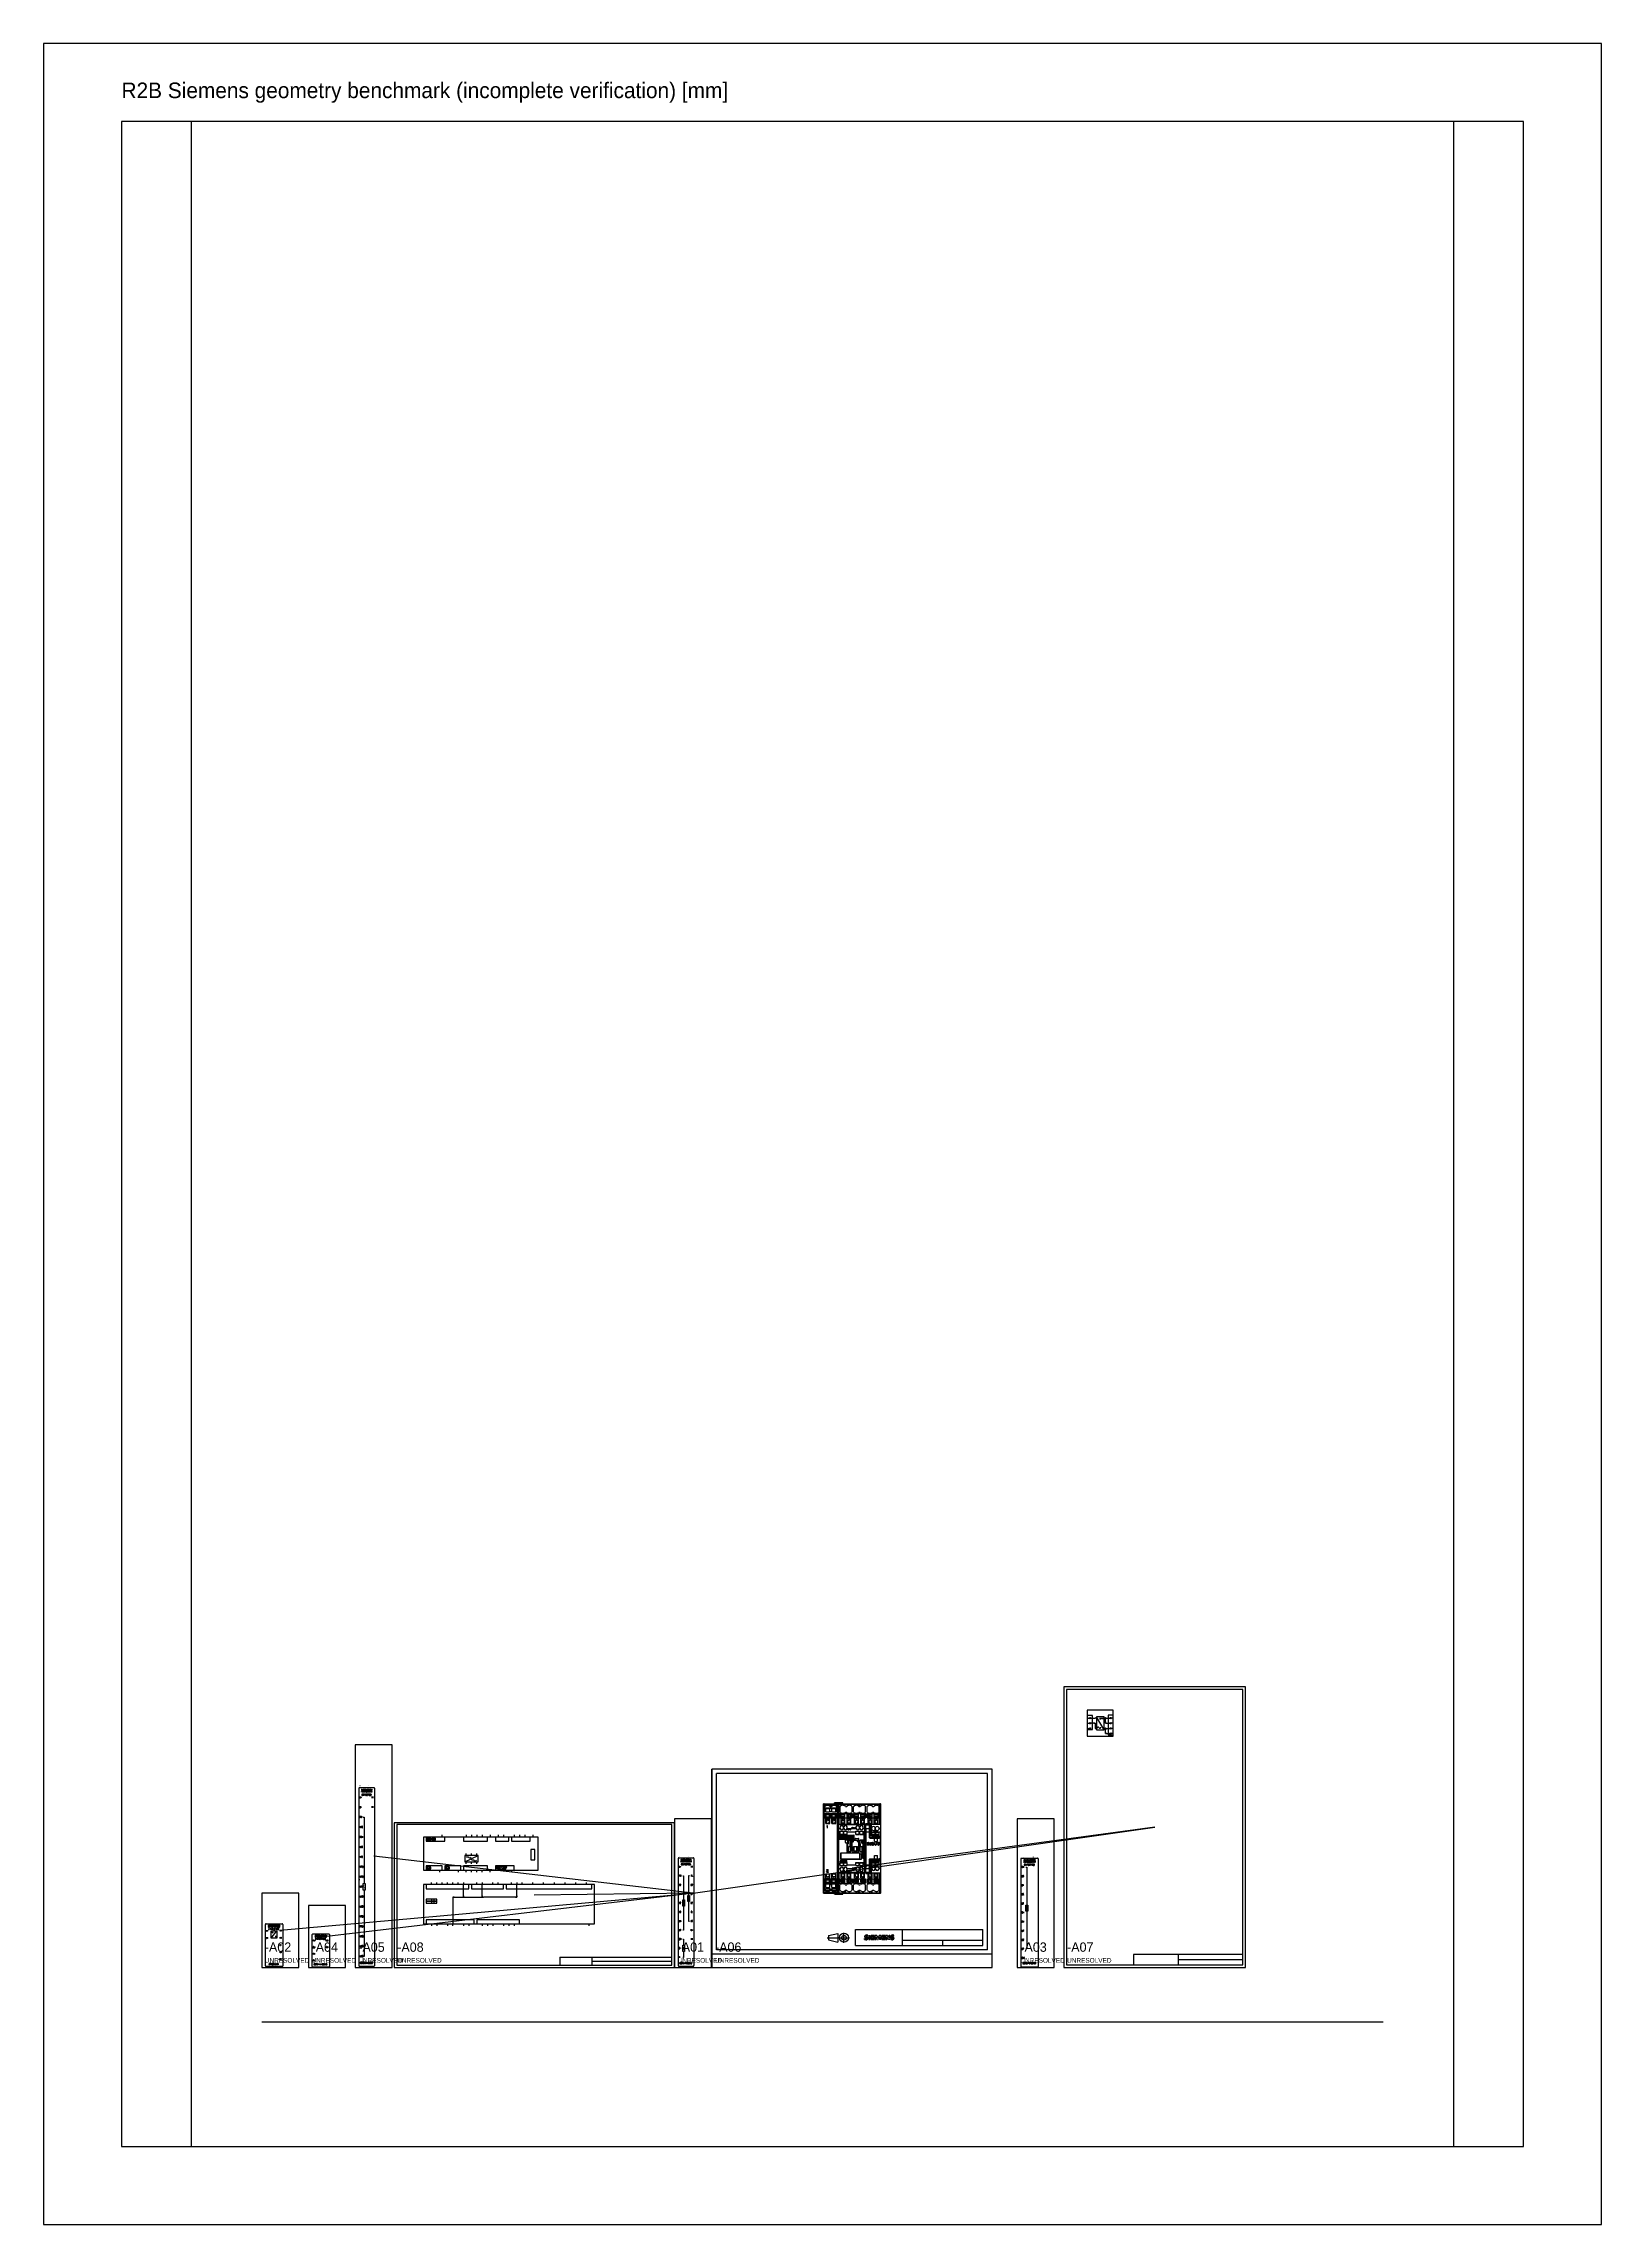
# Model space of a CAD drawing. Header units: millimetres. Extents: x 0 to 1000, y 0 to 1400.
import ezdxf

# ---------------------------------------------------------------- set-up
doc = ezdxf.new("R2010")
doc.units = ezdxf.units.MM

msp = doc.modelspace()

# ---------------------------------------------------------------- texts
at = {"layer": 'ANNOTATION'}
msp.add_text('R2B Siemens geometry benchmark (incomplete verification) [mm]', height=10, dxfattribs=at).set_placement((50, 1365))
at = {"layer": 'DEVICE_TAG'}
for s, p in [('-A02', (142, 175)), ('-A04', (172, 175)), ('-A05', (202, 175)), ('-A08', (227, 175)), ('-A01', (407, 175)), ('-A06', (431, 175)), ('-A03', (627, 175)), ('-A07', (657, 175))]:
    msp.add_text(s, height=6, dxfattribs=at).set_placement(p)
at = {"layer": 'PART_REF'}
for p in [(142, 168), (172, 168), (202, 168), (227, 168), (407, 168), (431, 168), (627, 168), (657, 168)]:
    msp.add_text('UNRESOLVED', height=3, dxfattribs=at).set_placement(p)

# ---------------------------------------------------------------- linework, layer by layer
at = {"layer": 'COMPONENT_DETAIL'}
for p, q in [((771.471, 345), (655, 345)), ((655, 345), (655, 165)), ((769.8036, 343.3326), (656.6674, 343.3326)), ((656.6674, 343.3326), (656.6674, 166.6674)), ((769.8036, 166.6674), (769.8036, 343.3326)), ((771.471, 165), (771.471, 345)), ((686.6814, 330.0764), (670.007, 330.0764)), ((670.007, 330.0764), (670.007, 313.402)), ((673.3419, 326.7534), (670.007, 326.7534)), ((670.007, 326.7534), (670.007, 317.5999)), ((670.007, 325.0741), (671.2576, 325.0741)), ((672.0913, 325.0741), (672.5082, 325.0741)), ((672.5082, 325.0741), (675.0093, 325.0741)), ((673.3419, 317.5999), (673.3419, 326.7534)), ((675.8431, 325.0741), (675.0093, 325.0741)), ((680.8454, 325.9078), (675.8431, 325.9078)), ((675.8431, 325.9078), (675.8431, 317.5706)), ((680.8454, 317.5706), (675.8431, 325.9078)), ((677.9184, 324.879), (680.4196, 324.879)), ((677.9184, 324.4621), (678.8355, 324.4621)), ((680.4196, 324.4621), (679.5025, 324.4621)), ((680.8454, 317.5706), (680.8454, 325.9078)), ((680.8454, 325.0741), (682.5128, 325.0741)), ((681.6791, 325.0741), (680.8454, 325.0741)), ((681.6791, 321.7392), (681.6791, 325.0741)), ((681.6791, 325.0741), (681.6791, 324.2404)), ((681.6791, 322.573), (681.6791, 321.7392)), ((682.5128, 325.0741), (684.1803, 325.0741)), ((686.6363, 326.809), (683.3014, 326.809)), ((683.3014, 326.809), (683.3014, 314.3575)), ((684.5971, 325.0741), (684.1803, 325.0741)), ((686.6814, 325.0741), (685.4309, 325.0741)), ((686.6363, 314.3575), (686.6363, 326.809)), ((686.6814, 313.402), (686.6814, 330.0764)), ((670.007, 321.7392), (671.2576, 321.7392)), ((670.007, 318.4044), (671.2576, 318.4044)), ((670.007, 317.5999), (673.3419, 317.5999)), ((670.007, 313.402), (686.6814, 313.402)), ((672.0913, 321.7392), (672.5082, 321.7392)), ((672.0913, 318.4044), (672.5082, 318.4044)), ((675.0093, 321.7392), (672.5082, 321.7392)), ((674.1756, 321.7392), (675.0093, 321.7392)), ((675.0093, 321.7392), (675.0093, 318.4044)), ((675.0093, 321.7392), (675.0093, 320.9055)), ((675.0093, 319.2381), (675.0093, 318.4044)), ((675.0093, 318.4044), (675.8431, 318.4044)), ((675.8431, 318.4044), (675.0093, 318.4044)), ((675.8431, 317.5706), (680.8454, 317.5706)), ((680.8454, 318.4044), (682.5128, 318.4044)), ((681.6791, 318.4044), (680.8454, 318.4044)), ((681.6791, 321.7392), (684.1803, 321.7392)), ((681.6791, 321.7392), (682.5128, 321.7392)), ((681.6791, 315.0695), (681.6791, 318.4044)), ((681.6791, 318.4044), (681.6791, 317.5706)), ((681.6791, 315.9032), (681.6791, 315.0695)), ((681.6791, 315.0695), (684.1803, 315.0695)), ((681.6791, 315.0695), (682.5128, 315.0695)), ((682.5128, 318.4044), (684.1803, 318.4044)), ((683.3014, 314.3575), (686.6363, 314.3575)), ((684.5971, 321.7392), (684.1803, 321.7392)), ((684.5971, 318.4044), (684.1803, 318.4044)), ((684.5971, 315.0695), (684.1803, 315.0695)), ((686.6814, 321.7392), (685.4309, 321.7392)), ((686.6814, 318.4044), (685.4309, 318.4044)), ((686.6814, 315.0695), (685.4309, 315.0695)), ((202.8193, 280.4944), (212.0517, 280.4944)), ((429, 173.4134), (429, 292.273)), ((609, 292.273), (429, 292.273)), ((605.9697, 289.443), (432.0303, 289.443)), ((432.0303, 176.2434), (432.0303, 289.443)), ((605.9697, 176.2434), (605.9697, 289.443)), ((609, 173.4134), (609, 292.273)), ((202.4896, 166.2923), (202.4896, 279.8565)), ((202.9946, 273.7065), (202.9946, 274.764)), ((202.9946, 274.764), (203.067, 274.764)), ((203.326, 273.7065), (202.9946, 273.7065)), ((202.9946, 267.3265), (202.9946, 268.3839)), ((202.9946, 268.3839), (203.067, 268.3839)), ((203.326, 267.3265), (202.9946, 267.3265)), ((203.067, 274.764), (203.067, 273.8205)), ((203.067, 273.8205), (203.326, 273.8205)), ((203.067, 268.3839), (203.067, 267.4405)), ((203.067, 267.4405), (203.326, 267.4405)), ((203.326, 273.8205), (203.326, 273.7065)), ((203.326, 267.4405), (203.326, 267.3265)), ((203.374, 274.1466), (203.374, 274.2737)), ((203.374, 274.2737), (203.5264, 274.2737)), ((203.5264, 274.1466), (203.374, 274.1466)), ((203.374, 267.7666), (203.374, 267.8937)), ((203.374, 267.8937), (203.5264, 267.8937)), ((203.5264, 267.7666), (203.374, 267.7666)), ((203.5264, 274.2737), (203.5264, 274.5824)), ((203.5264, 274.5824), (203.5962, 274.5824)), ((203.5264, 273.8126), (203.5264, 274.1466)), ((203.5962, 273.8126), (203.5264, 273.8126)), ((203.5264, 267.8937), (203.5264, 268.2024)), ((203.5264, 268.2024), (203.5962, 268.2024)), ((203.5264, 267.4325), (203.5264, 267.7666)), ((203.5962, 267.4325), (203.5264, 267.4325)), ((203.5962, 274.5824), (203.5962, 274.2737)), ((203.5962, 274.2737), (203.7486, 274.2737)), ((203.7486, 274.1466), (203.5962, 274.1466)), ((203.5962, 274.1466), (203.5962, 273.8126)), ((203.5962, 268.2024), (203.5962, 267.8937)), ((203.5962, 267.8937), (203.7486, 267.8937)), ((203.7486, 267.7666), (203.5962, 267.7666)), ((203.5962, 267.7666), (203.5962, 267.4325)), ((203.7486, 274.2737), (203.7486, 274.1466)), ((203.7486, 267.8937), (203.7486, 267.7666)), ((204.1578, 277.4112), (204.1586, 277.4125)), ((204.1586, 277.4125), (204.1586, 277.8101)), ((204.259, 275.608), (204.3314, 275.608)), ((204.4699, 277.3378), (204.4693, 277.3378)), ((204.655, 276.0532), (204.5825, 276.0532)), ((204.7537, 275.3015), (204.7537, 276.359)), ((204.7537, 276.359), (204.8258, 276.359)), ((204.8258, 275.3015), (204.7537, 275.3015)), ((204.8258, 276.359), (204.8258, 275.3015)), ((204.8318, 279.3558), (204.8318, 278.973)), ((204.9575, 276.359), (205.0506, 276.359)), ((204.9575, 275.3015), (204.9575, 276.359)), ((205.0296, 275.3015), (204.9575, 275.3015)), ((205.2015, 275.3015), (205.0225, 276.1556)), ((205.0225, 276.1556), (205.0296, 275.7133)), ((205.0296, 275.7133), (205.0296, 275.3015)), ((205.0506, 276.359), (205.2293, 275.4962)), ((205.0686, 279.3956), (205.3496, 279.3956)), ((205.0686, 277.3802), (205.0686, 279.3956)), ((205.3496, 277.3802), (205.0686, 277.3802)), ((205.2567, 275.3015), (205.2015, 275.3015)), ((205.2293, 275.4962), (205.4079, 276.359)), ((205.4361, 276.1578), (205.2567, 275.3015)), ((205.3496, 279.3956), (205.3496, 277.3802)), ((205.4079, 276.359), (205.5014, 276.359)), ((205.4293, 275.7133), (205.4361, 276.1578)), ((205.4293, 275.3015), (205.4293, 275.7133)), ((205.5014, 275.3015), (205.4293, 275.3015)), ((205.5014, 276.359), (205.5014, 275.3015)), ((205.5825, 275.3015), (205.7912, 276.359)), ((205.6568, 275.3015), (205.5825, 275.3015)), ((205.6063, 277.3802), (205.6063, 279.3956)), ((205.6063, 279.3956), (206.3259, 279.3956)), ((206.3375, 277.3789), (205.6063, 277.3802)), ((205.7082, 275.5775), (205.6568, 275.3015)), ((205.9372, 275.5775), (205.7082, 275.5775)), ((205.8227, 276.1869), (205.73, 275.6923)), ((205.73, 275.6923), (205.9158, 275.6923)), ((205.7912, 276.359), (205.8542, 276.359)), ((205.9158, 275.6923), (205.8227, 276.1869)), ((205.8542, 276.359), (206.0633, 275.3015)), ((206.3259, 279.0309), (205.8768, 279.0309)), ((205.8768, 279.0309), (205.8768, 278.5757)), ((205.8768, 278.5757), (206.2679, 278.5757)), ((206.2679, 278.2433), (205.8768, 278.2433)), ((205.8768, 278.2433), (205.8768, 277.7648)), ((205.8768, 277.7648), (206.3375, 277.7648)), ((205.9893, 275.3015), (205.9372, 275.5775)), ((206.0633, 275.3015), (205.9893, 275.3015)), ((206.0434, 276.2442), (206.0434, 276.359)), ((206.0434, 276.359), (206.466, 276.359)), ((206.2187, 276.2442), (206.0434, 276.2442)), ((206.2187, 275.3015), (206.2187, 276.2442)), ((206.2904, 275.3015), (206.2187, 275.3015)), ((206.2679, 278.5757), (206.2679, 278.2433)), ((206.466, 276.2442), (206.2904, 276.2442)), ((206.2904, 276.2442), (206.2904, 275.3015)), ((206.3259, 279.3956), (206.3259, 279.0309)), ((206.3375, 277.7648), (206.3375, 277.3789)), ((206.466, 276.359), (206.466, 276.2442)), ((206.5205, 277.3802), (206.5205, 279.3956)), ((206.5205, 279.3956), (206.8843, 279.3956)), ((206.7175, 277.3799), (206.5205, 277.3802)), ((206.5524, 275.3015), (206.5524, 276.359)), ((206.5524, 276.359), (206.6244, 276.359)), ((206.6244, 275.3015), (206.5524, 275.3015)), ((206.6244, 276.359), (206.6244, 275.3015)), ((207.0065, 277.3605), (206.7175, 278.8075)), ((206.7175, 278.8075), (206.7175, 277.3799)), ((206.7374, 275.7809), (206.7374, 275.8826)), ((206.8098, 275.8789), (206.8098, 275.7765)), ((206.8843, 279.3956), (207.1376, 278.1077)), ((207.1813, 277.3605), (207.0065, 277.3605)), ((207.1582, 276.0191), (207.0857, 276.0191)), ((207.0857, 275.6371), (207.1582, 275.6371)), ((207.1376, 278.1077), (207.3962, 279.3956)), ((207.4757, 278.8075), (207.1813, 277.3605)), ((207.3962, 279.3956), (207.7417, 279.3956)), ((207.4134, 275.608), (207.4858, 275.608)), ((207.4757, 277.3802), (207.4757, 278.8075)), ((207.7417, 277.3802), (207.4757, 277.3802)), ((207.8094, 276.0532), (207.7369, 276.0532)), ((207.7417, 279.3956), (207.7417, 277.3802)), ((207.8683, 276.2486), (207.8683, 276.359)), ((207.8683, 276.359), (208.2377, 276.359)), ((208.1641, 276.2486), (207.8683, 276.2486)), ((207.9385, 275.3015), (208.1641, 276.2486)), ((208.0113, 275.3015), (207.9385, 275.3015)), ((207.999, 277.3802), (207.999, 279.3956)), ((207.999, 279.3956), (208.7186, 279.3956)), ((208.731, 277.3789), (207.999, 277.3802)), ((208.2377, 276.2835), (208.0113, 275.3015)), ((208.2377, 276.359), (208.2377, 276.2835)), ((208.7186, 279.0309), (208.2695, 279.0309)), ((208.2695, 279.0309), (208.2695, 278.5757)), ((208.2695, 278.5757), (208.6606, 278.5757)), ((208.6606, 278.2433), (208.2695, 278.2433)), ((208.2695, 278.2433), (208.2695, 277.7648)), ((208.2695, 277.7648), (208.731, 277.7648)), ((208.285, 275.6959), (208.285, 275.8056)), ((208.285, 275.8056), (208.4681, 275.8056)), ((208.4681, 275.6959), (208.285, 275.6959)), ((208.4681, 275.8056), (208.4681, 275.6959)), ((208.5469, 276.2195), (208.7459, 276.3641)), ((208.5469, 276.0975), (208.5469, 276.2195)), ((208.6869, 276.197), (208.5469, 276.0975)), ((208.6606, 278.5757), (208.6606, 278.2433)), ((208.6869, 275.3015), (208.6869, 276.197)), ((208.7568, 275.3015), (208.6869, 275.3015)), ((208.7186, 279.3956), (208.7186, 279.0309)), ((208.731, 277.7648), (208.731, 277.3789)), ((208.7459, 276.3641), (208.7568, 276.3641)), ((208.7568, 276.3641), (208.7568, 275.3015)), ((208.9148, 277.3802), (208.9148, 279.3956)), ((208.9148, 279.3956), (209.24, 279.3956)), ((209.1125, 277.3802), (208.9148, 277.3802)), ((208.9726, 275.5797), (209.0383, 275.5797)), ((208.9921, 275.8317), (209.0199, 276.359)), ((209.0477, 275.8041), (208.9921, 275.8317)), ((209.0199, 276.359), (209.2999, 276.359)), ((209.066, 275.8332), (209.0477, 275.8041)), ((209.0788, 276.2348), (209.0623, 275.9465)), ((209.2999, 276.2348), (209.0788, 276.2348)), ((209.4666, 277.3802), (209.1125, 278.7475)), ((209.1125, 278.7475), (209.1125, 277.3802)), ((209.24, 279.3956), (209.5849, 278.0462)), ((209.2999, 276.359), (209.2999, 276.2348)), ((209.3896, 275.7344), (209.3896, 275.9138)), ((209.459, 275.9465), (209.459, 275.7315)), ((209.7825, 277.3802), (209.4666, 277.3802)), ((209.5849, 278.0462), (209.5849, 279.3956)), ((209.5849, 279.3956), (209.7825, 279.3956)), ((209.6651, 275.7162), (209.6651, 275.9363)), ((209.7345, 275.9269), (209.7345, 275.7526)), ((209.7825, 279.3956), (209.7825, 277.3802)), ((209.8212, 275.7344), (209.8212, 275.9138)), ((209.8907, 275.9465), (209.8907, 275.7315)), ((209.9811, 277.4129), (209.9819, 277.4126)), ((209.9819, 277.4126), (209.9819, 277.8103)), ((210.0967, 275.7162), (210.0967, 275.9363)), ((210.1662, 275.9269), (210.1662, 275.7526)), ((210.2931, 277.3395), (210.2927, 277.3395)), ((210.63, 279.3662), (210.6549, 279.3577)), ((210.6549, 279.3577), (210.6549, 278.9749)), ((210.8926, 274.764), (210.9857, 274.764)), ((210.8926, 273.7065), (210.8926, 274.764)), ((210.9646, 273.7065), (210.8926, 273.7065)), ((210.8926, 268.3839), (210.9857, 268.3839)), ((210.8926, 267.3265), (210.8926, 268.3839)), ((210.9646, 267.3265), (210.8926, 267.3265)), ((211.1365, 273.7065), (210.9575, 274.5606)), ((210.9575, 274.5606), (210.9646, 274.1183)), ((211.1365, 267.3265), (210.9575, 268.1806)), ((210.9575, 268.1806), (210.9646, 267.7383)), ((210.9646, 274.1183), (210.9646, 273.7065)), ((210.9646, 267.7383), (210.9646, 267.3265)), ((210.9857, 274.764), (211.1643, 273.9012)), ((210.9857, 268.3839), (211.1643, 267.5211)), ((211.1917, 273.7065), (211.1365, 273.7065)), ((211.1917, 267.3265), (211.1365, 267.3265)), ((211.1643, 273.9012), (211.343, 274.764)), ((211.1643, 267.5211), (211.343, 268.3839)), ((211.3711, 274.5628), (211.1917, 273.7065)), ((211.3711, 268.1828), (211.1917, 267.3265)), ((211.343, 274.764), (211.4364, 274.764)), ((211.343, 268.3839), (211.4364, 268.3839)), ((211.3644, 274.1183), (211.3711, 274.5628)), ((211.3644, 273.7065), (211.3644, 274.1183)), ((211.4364, 273.7065), (211.3644, 273.7065)), ((211.3644, 267.7383), (211.3711, 268.1828)), ((211.3644, 267.3265), (211.3644, 267.7383)), ((211.4364, 267.3265), (211.3644, 267.3265)), ((211.4364, 274.764), (211.4364, 273.7065)), ((211.4364, 268.3839), (211.4364, 267.3265)), ((212.3814, 279.8565), (212.3814, 166.2923)), ((500.5455, 270.0576), (501.0909, 270.0576)), ((500.5455, 212.6088), (500.5455, 270.0576)), ((500.5455, 269.4916), (510.1818, 269.4916)), ((501.0909, 270.0548), (501.0909, 270.0576)), ((501.1515, 270.0576), (509.5758, 270.0576)), ((501.1515, 212.6088), (501.1515, 270.0576)), ((501.8486, 269.0573), (501.4848, 268.7582)), ((501.8486, 268.5865), (501.4848, 268.2896)), ((501.4849, 265.1316), (501.4849, 268.7582)), ((501.4849, 267.3408), (509.2424, 267.3408)), ((501.4849, 267.2276), (509.2424, 267.2276)), ((502.2698, 269.2805), (501.8486, 269.0573)), ((502.2698, 268.808), (501.8486, 268.5865)), ((502.1818, 267.0578), (504.6667, 267.0578)), ((502.1818, 264.87), (502.1818, 267.0578)), ((502.7307, 269.4183), (502.2698, 269.2805)), ((502.7307, 268.9448), (502.2698, 268.808)), ((503.212, 269.465), (502.7307, 269.4183)), ((503.212, 268.9911), (502.7307, 268.9448)), ((503.6933, 269.4186), (503.212, 269.465)), ((503.6933, 268.9451), (503.212, 268.9911)), ((504.1543, 269.2811), (503.6933, 269.4186)), ((504.1543, 268.8086), (503.6933, 268.9451)), ((504.5757, 269.0582), (504.1543, 269.2811)), ((504.5757, 268.5874), (504.1543, 268.8086)), ((504.9397, 268.7593), (504.5757, 269.0582)), ((504.9397, 268.2908), (504.5757, 268.5874)), ((504.6667, 265.0108), (504.6667, 267.0578)), ((504.9397, 268.7593), (505.7876, 268.7593)), ((504.9397, 268.2908), (504.9397, 268.7593)), ((504.9397, 268.2908), (505.7876, 268.2908)), ((506.1516, 269.0582), (505.7876, 268.7593)), ((505.7876, 268.2908), (505.7876, 268.7593)), ((506.1516, 268.5874), (505.7876, 268.2908)), ((506.0606, 267.0578), (508.5455, 267.0578)), ((506.0606, 265.0108), (506.0606, 267.0578)), ((506.5729, 269.2811), (506.1516, 269.0582)), ((506.5729, 268.8086), (506.1516, 268.5874)), ((507.034, 269.4186), (506.5729, 269.2811)), ((507.034, 268.9451), (506.5729, 268.8086)), ((507.5153, 269.465), (507.034, 269.4186)), ((507.5153, 268.9911), (507.034, 268.9451)), ((507.9965, 269.4183), (507.5153, 269.465)), ((507.9965, 268.9448), (507.5153, 268.9911)), ((507.5926, 270.0576), (507.6924, 270.598)), ((507.8716, 270.7389), (512.8159, 270.7389)), ((508.4575, 269.2805), (507.9965, 269.4183)), ((508.4575, 268.808), (507.9965, 268.9448)), ((508.8787, 269.0573), (508.4575, 269.2805)), ((508.8787, 268.5865), (508.4575, 268.808)), ((508.5455, 264.87), (508.5455, 267.0578)), ((509.2424, 268.7582), (508.8787, 269.0573)), ((509.2424, 268.2896), (508.8787, 268.5865)), ((509.2424, 265.1316), (509.2424, 268.7582)), ((509.2424, 265.1316), (509.2424, 267.2276)), ((509.3113, 270.0597), (510.9063, 270.0597)), ((509.5758, 212.6088), (509.5758, 270.0576)), ((509.6364, 270.0576), (510.1818, 270.0576)), ((509.6364, 270.0548), (509.6364, 270.0576)), ((510.1818, 269.4948), (510.1818, 270.0576)), ((510.1818, 213.1748), (510.1818, 269.4916)), ((510.4447, 269.9525), (510.4764, 269.9714)), ((510.4764, 269.9318), (510.4447, 269.9525)), ((510.4764, 269.9714), (510.5093, 269.9885)), ((510.5093, 269.9098), (510.4764, 269.9318)), ((510.5093, 269.9885), (510.5431, 270.0037)), ((510.5431, 269.8867), (510.5093, 269.9098)), ((510.5431, 270.0037), (510.5778, 270.0168)), ((510.5778, 269.8627), (510.5431, 269.8867)), ((510.5778, 270.0168), (510.613, 270.0278)), ((510.613, 269.8379), (510.5778, 269.8627)), ((510.613, 270.0278), (510.6485, 270.0367)), ((510.6485, 269.8127), (510.613, 269.8379)), ((510.6485, 270.0367), (510.684, 270.0435)), ((510.684, 269.7873), (510.6485, 269.8127)), ((510.684, 270.0435), (510.7192, 270.0482)), ((510.7192, 269.7619), (510.684, 269.7873)), ((510.7192, 270.0482), (510.7539, 270.051)), ((510.7539, 269.7369), (510.7192, 269.7619)), ((510.7539, 270.051), (510.7879, 270.0519)), ((510.7879, 269.7123), (510.7539, 269.7369)), ((510.7879, 270.0519), (536.8485, 270.0519)), ((510.7879, 269.7123), (536.8485, 269.7123)), ((510.7879, 256.8981), (510.7879, 269.7123)), ((510.7939, 270.0576), (513.8788, 270.0576)), ((510.9063, 270.0576), (510.9063, 270.0597)), ((511.2121, 264.5912), (511.2121, 268.2022)), ((511.2121, 267.3408), (511.2182, 267.3408)), ((511.2182, 264.5881), (511.2182, 268.2095)), ((511.2424, 264.5912), (511.2424, 268.2022)), ((512.9112, 270.0576), (512.9977, 270.1729)), ((512.9977, 270.1729), (512.9977, 270.5691)), ((513.8788, 270.0576), (516.303, 270.0576)), ((513.8788, 270.0519), (513.8788, 270.0576)), ((514.1913, 269.536), (514.4649, 269.536)), ((514.1913, 268.8703), (514.1913, 269.536)), ((514.1913, 268.8703), (514.2388, 268.8703)), ((514.2388, 269.4916), (514.4626, 269.4916)), ((514.2388, 269.2253), (514.2388, 269.4916)), ((514.2388, 269.2253), (514.4626, 269.2253)), ((514.2388, 269.181), (514.3924, 269.181)), ((514.2388, 268.8703), (514.2388, 269.181)), ((514.5913, 268.8703), (514.3924, 269.181)), ((514.6428, 268.8703), (514.4438, 269.181)), ((514.4438, 269.181), (514.4646, 269.181)), ((514.5577, 269.4612), (514.4626, 269.4916)), ((514.4626, 269.2253), (514.5577, 269.2557)), ((514.4646, 269.181), (514.5668, 269.213)), ((514.5669, 269.504), (514.4649, 269.536)), ((514.5892, 269.4034), (514.5577, 269.4612)), ((514.5577, 269.2557), (514.5892, 269.3135)), ((514.5668, 269.213), (514.6029, 269.2453)), ((514.603, 269.4716), (514.5669, 269.504)), ((514.5892, 269.3135), (514.5892, 269.4034)), ((514.5913, 268.8703), (514.6428, 268.8703)), ((514.6029, 269.2453), (514.6367, 269.3102)), ((514.6367, 269.4067), (514.603, 269.4716)), ((514.6367, 269.3102), (514.6367, 269.4067)), ((514.6667, 268.2022), (515.5152, 268.2022)), ((514.8249, 269.4092), (514.8945, 269.4421)), ((514.8249, 269.3624), (514.8249, 269.4092)), ((514.8249, 269.3624), (514.9038, 269.3988)), ((514.8945, 269.4421), (514.9956, 269.536)), ((514.9038, 269.3988), (514.9581, 269.4499)), ((514.9581, 268.8703), (514.9581, 269.4499)), ((514.9581, 268.8703), (515.0056, 268.8703)), ((514.9956, 269.536), (515.0056, 269.536)), ((515.0056, 268.8703), (515.0056, 269.536)), ((515.5152, 268.2022), (515.5455, 268.2022)), ((516.303, 270.0576), (522.6061, 270.0576)), ((516.303, 270.0519), (516.303, 270.0576)), ((518.9697, 264.5912), (518.9697, 268.2022)), ((519.9394, 264.5912), (519.9394, 268.2022)), ((519.9697, 264.5912), (519.9697, 268.2022)), ((522.6061, 270.0576), (525.0303, 270.0576)), ((522.6061, 270.0519), (522.6061, 270.0576)), ((523.0398, 269.536), (523.3133, 269.536)), ((523.0398, 268.8703), (523.0398, 269.536)), ((523.0398, 268.8703), (523.0873, 268.8703)), ((523.0873, 269.4916), (523.3111, 269.4916)), ((523.0873, 269.2253), (523.0873, 269.4916)), ((523.0873, 269.2253), (523.3111, 269.2253)), ((523.0873, 269.181), (523.2409, 269.181)), ((523.0873, 268.8703), (523.0873, 269.181)), ((523.4398, 268.8703), (523.2409, 269.181)), ((523.4912, 268.8703), (523.2923, 269.181)), ((523.2923, 269.181), (523.3131, 269.181)), ((523.4061, 269.4612), (523.3111, 269.4916)), ((523.3111, 269.2253), (523.4061, 269.2557)), ((523.3131, 269.181), (523.4153, 269.213)), ((523.4154, 269.504), (523.3133, 269.536)), ((523.3939, 268.2022), (524.2424, 268.2022)), ((523.4377, 269.4034), (523.4061, 269.4612)), ((523.4061, 269.2557), (523.4377, 269.3135)), ((523.4153, 269.213), (523.4514, 269.2453)), ((523.4515, 269.4716), (523.4154, 269.504)), ((523.4377, 269.3135), (523.4377, 269.4034)), ((523.4398, 268.8703), (523.4912, 268.8703)), ((523.4514, 269.2453), (523.4852, 269.3102)), ((523.4852, 269.4067), (523.4515, 269.4716)), ((523.4852, 269.3102), (523.4852, 269.4067)), ((523.6093, 268.9346), (523.5704, 269.0079)), ((523.5704, 269.0079), (523.6205, 269.0079)), ((523.6455, 268.9019), (523.6093, 268.9346)), ((523.6432, 268.9645), (523.6205, 269.0079)), ((523.6414, 269.536), (524.033, 269.536)), ((523.6414, 269.4916), (523.6414, 269.536)), ((523.6414, 269.4916), (523.9397, 269.4916)), ((523.7509, 268.9147), (523.6432, 268.9645)), ((523.7481, 268.8703), (523.6455, 268.9019)), ((523.7337, 269.2426), (523.9397, 269.4916)), ((523.7337, 269.2426), (523.8478, 269.2426)), ((523.7481, 268.8703), (523.8497, 268.8703)), ((523.7509, 268.9147), (523.8478, 268.9147)), ((523.8242, 269.2879), (524.033, 269.536)), ((523.8242, 269.2879), (523.8497, 269.2879)), ((523.9114, 269.2223), (523.8478, 269.2426)), ((523.8478, 268.9147), (523.9114, 268.9355)), ((523.9522, 269.2559), (523.8497, 269.2879)), ((523.8497, 268.8703), (523.9522, 268.9023)), ((523.956, 269.1949), (523.9114, 269.2223)), ((523.9114, 268.9355), (523.956, 268.9629)), ((524.0218, 269.1911), (523.9522, 269.2559)), ((523.9522, 268.9023), (524.0218, 268.9668)), ((523.9857, 269.1528), (523.956, 269.1949)), ((523.956, 268.9629), (523.9857, 269.0045)), ((524.0075, 269.0934), (523.9857, 269.1528)), ((523.9857, 269.0045), (524.0075, 269.0644)), ((524.0075, 269.0644), (524.0075, 269.0934)), ((524.0557, 269.0954), (524.0218, 269.1911)), ((524.0218, 268.9668), (524.0557, 269.0625)), ((524.0557, 269.0625), (524.0557, 269.0954)), ((524.2424, 268.2022), (524.2727, 268.2022)), ((525.0303, 270.0576), (531.3333, 270.0576)), ((525.0303, 270.0519), (525.0303, 270.0576)), ((527.697, 264.5912), (527.697, 268.2022)), ((528.6667, 264.5912), (528.6667, 268.2022)), ((528.697, 264.5912), (528.697, 268.2022)), ((531.3333, 270.0576), (533.7576, 270.0576)), ((531.3333, 270.0519), (531.3333, 270.0576)), ((531.5234, 268.9346), (531.4844, 269.0079)), ((531.4844, 269.0079), (531.5345, 269.0079)), ((531.5596, 268.9019), (531.5234, 268.9346)), ((531.5573, 268.9645), (531.5345, 269.0079)), ((531.5554, 269.536), (531.947, 269.536)), ((531.5554, 269.4916), (531.5554, 269.536)), ((531.5554, 269.4916), (531.8538, 269.4916)), ((531.6649, 268.9147), (531.5573, 268.9645)), ((531.6621, 268.8703), (531.5596, 268.9019)), ((531.6478, 269.2426), (531.8538, 269.4916)), ((531.6478, 269.2426), (531.7619, 269.2426)), ((531.6621, 268.8703), (531.7638, 268.8703)), ((531.6649, 268.9147), (531.7619, 268.9147)), ((531.7382, 269.2879), (531.947, 269.536)), ((531.7382, 269.2879), (531.7638, 269.2879)), ((531.8255, 269.2223), (531.7619, 269.2426)), ((531.7619, 268.9147), (531.8255, 268.9355)), ((531.8663, 269.2559), (531.7638, 269.2879)), ((531.7638, 268.8703), (531.8663, 268.9023)), ((531.87, 269.1949), (531.8255, 269.2223)), ((531.8255, 268.9355), (531.87, 268.9629)), ((531.9359, 269.1911), (531.8663, 269.2559)), ((531.8663, 268.9023), (531.9359, 268.9668)), ((531.8997, 269.1528), (531.87, 269.1949)), ((531.87, 268.9629), (531.8997, 269.0045)), ((531.9215, 269.0934), (531.8997, 269.1528)), ((531.8997, 269.0045), (531.9215, 269.0644)), ((531.9215, 269.0644), (531.9215, 269.0934)), ((531.9698, 269.0954), (531.9359, 269.1911)), ((531.9359, 268.9668), (531.9698, 269.0625)), ((531.9698, 269.0625), (531.9698, 269.0954)), ((532.1212, 268.2022), (533, 268.2022)), ((533.7576, 270.0576), (536.8424, 270.0576)), ((533.7576, 270.0519), (533.7576, 270.0576)), ((536.4242, 264.5912), (536.4242, 268.2022)), ((536.8824, 270.051), (536.8485, 270.0519)), ((536.8485, 269.7123), (536.8824, 269.7369)), ((536.8485, 256.8981), (536.8485, 269.7123)), ((536.9171, 270.0482), (536.8824, 270.051)), ((536.8824, 269.7369), (536.9171, 269.7619)), ((536.9524, 270.0435), (536.9171, 270.0482)), ((536.9171, 269.7619), (536.9524, 269.7873)), ((536.9879, 270.0367), (536.9524, 270.0435)), ((536.9524, 269.7873), (536.9879, 269.8127)), ((537.0234, 270.0278), (536.9879, 270.0367)), ((536.9879, 269.8127), (537.0234, 269.8379)), ((537.0586, 270.0168), (537.0234, 270.0278)), ((537.0234, 269.8379), (537.0586, 269.8627)), ((537.0932, 270.0037), (537.0586, 270.0168)), ((537.0586, 269.8627), (537.0932, 269.8867)), ((537.1271, 269.9885), (537.0932, 270.0037)), ((537.0932, 269.8867), (537.1271, 269.9098)), ((537.16, 269.9714), (537.1271, 269.9885)), ((537.1271, 269.9098), (537.16, 269.9318)), ((537.1916, 269.9525), (537.16, 269.9714)), ((537.16, 269.9318), (537.1916, 269.9524)), ((537.4545, 256.3368), (537.4545, 269.4859)), ((203.0033, 254.5665), (203.0033, 255.6239)), ((203.0033, 255.6239), (203.0754, 255.6239)), ((203.0754, 254.5665), (203.0033, 254.5665)), ((203.0332, 260.9465), (203.0332, 262.0039)), ((203.0332, 262.0039), (203.1053, 262.0039)), ((203.1053, 260.9465), (203.0332, 260.9465)), ((203.0754, 255.6239), (203.0754, 254.5665)), ((203.1053, 262.0039), (203.1053, 260.9465)), ((203.2987, 254.5665), (203.1666, 255.6239)), ((203.1666, 255.6239), (203.2387, 255.6239)), ((203.3286, 260.9465), (203.1965, 262.0039)), ((203.1965, 262.0039), (203.2685, 262.0039)), ((203.2387, 255.6239), (203.325, 254.8998)), ((203.2685, 262.0039), (203.3549, 261.2798)), ((203.3644, 254.5665), (203.2987, 254.5665)), ((203.325, 254.8998), (203.3355, 254.7604)), ((203.3943, 260.9465), (203.3286, 260.9465)), ((203.3355, 254.7604), (203.3509, 254.886)), ((203.3509, 254.886), (203.459, 255.6239)), ((203.3549, 261.2798), (203.3654, 261.1404)), ((203.4812, 255.337), (203.3644, 254.5665)), ((203.3654, 261.1404), (203.3808, 261.266)), ((203.3808, 261.266), (203.4889, 262.0039)), ((203.511, 261.7171), (203.3943, 260.9465)), ((203.459, 255.6239), (203.5198, 255.6239)), ((203.4898, 255.4177), (203.4812, 255.337)), ((203.4889, 262.0039), (203.5497, 262.0039)), ((203.4984, 255.337), (203.4898, 255.4177)), ((203.611, 254.5665), (203.4984, 255.337)), ((203.5197, 261.7977), (203.511, 261.7171)), ((203.5283, 261.7171), (203.5197, 261.7977)), ((203.5198, 255.6239), (203.6253, 254.886)), ((203.6409, 260.9465), (203.5283, 261.7171)), ((203.5497, 262.0039), (203.6552, 261.266)), ((203.6767, 254.5665), (203.611, 254.5665)), ((203.6253, 254.886), (203.6403, 254.7582)), ((203.6403, 254.7582), (203.6519, 254.9006)), ((203.7066, 260.9465), (203.6409, 260.9465)), ((203.6519, 254.9006), (203.7368, 255.6239)), ((203.6552, 261.266), (203.6702, 261.1382)), ((203.6702, 261.1382), (203.6818, 261.2806)), ((203.8092, 255.6239), (203.6767, 254.5665)), ((203.6818, 261.2806), (203.7666, 262.0039)), ((203.8391, 262.0039), (203.7066, 260.9465)), ((203.7368, 255.6239), (203.8092, 255.6239)), ((203.7666, 262.0039), (203.8391, 262.0039)), ((203.8471, 254.5665), (204.0243, 255.0996)), ((203.9323, 254.5665), (203.8471, 254.5665)), ((204.0243, 255.0996), (203.8512, 255.6239)), ((203.8512, 255.6239), (203.9357, 255.6239)), ((203.877, 260.9465), (204.0541, 261.4796)), ((203.9622, 260.9465), (203.877, 260.9465)), ((204.0541, 261.4796), (203.8811, 262.0039)), ((203.8811, 262.0039), (203.9656, 262.0039)), ((204.0674, 254.979), (203.9323, 254.5665)), ((203.9357, 255.6239), (204.0674, 255.2187)), ((204.0973, 261.359), (203.9622, 260.9465)), ((203.9656, 262.0039), (204.0973, 261.5987)), ((204.0674, 255.2187), (204.1984, 255.6239)), ((204.2018, 254.5665), (204.0674, 254.979)), ((204.0973, 261.5987), (204.2283, 262.0039)), ((204.2317, 260.9465), (204.0973, 261.359)), ((204.2833, 255.6239), (204.1106, 255.0996)), ((204.1106, 255.0996), (204.2874, 254.5665)), ((204.3131, 262.0039), (204.1405, 261.4796)), ((204.1405, 261.4796), (204.3173, 260.9465)), ((204.1984, 255.6239), (204.2833, 255.6239)), ((204.2874, 254.5665), (204.2018, 254.5665)), ((204.2283, 262.0039), (204.3131, 262.0039)), ((204.3173, 260.9465), (204.2317, 260.9465)), ((204.412, 255.3124), (204.3426, 255.3124)), ((204.3531, 254.6631), (204.5423, 255.0698)), ((204.3531, 254.5665), (204.3531, 254.6631)), ((204.7112, 254.5665), (204.3531, 254.5665)), ((204.5832, 254.9834), (204.4368, 254.6761)), ((204.4368, 254.6761), (204.7112, 254.6761)), ((204.7112, 254.6761), (204.7112, 254.5665)), ((205.2373, 261.3544), (205.7869, 261.3544)), ((205.7869, 261.3544), (205.7869, 218.8209)), ((405, 257.776), (225, 257.776)), ((225, 257.776), (225, 165)), ((403.2857, 256.647), (226.7143, 256.647)), ((226.7143, 256.647), (226.7143, 166.3282)), ((403.2857, 166.3282), (403.2857, 256.647)), ((405, 165), (405, 257.776)), ((501.4848, 265.1316), (502.1495, 264.8788)), ((501.4849, 263.6901), (509.2424, 263.6901)), ((501.4849, 260.9167), (501.4849, 263.6901)), ((501.4849, 260.9167), (509.2424, 260.9167)), ((502.3816, 263.0365), (501.6818, 263.6901)), ((501.6818, 260.9167), (501.6818, 263.6901)), ((501.6818, 260.9167), (502.3816, 261.5703)), ((502.1495, 264.8788), (502.8535, 264.7501)), ((502.1818, 260.2658), (504.6667, 260.2658)), ((502.1818, 257.3922), (502.1818, 260.2658)), ((502.1818, 260.0263), (504.6667, 260.0263)), ((502.1818, 260.0063), (504.6667, 260.0063)), ((502.1818, 258.7915), (502.4269, 258.7915)), ((502.1818, 258.115), (502.4279, 258.115)), ((502.1818, 257.3922), (504.6667, 257.3922)), ((502.3816, 263.0365), (504.4668, 263.0365)), ((502.3816, 261.5703), (502.3816, 263.0365)), ((502.3816, 261.5703), (504.4668, 261.5703)), ((502.8171, 255.7865), (502.9911, 255.8687)), ((502.8171, 255.6696), (502.8171, 255.7865)), ((502.8171, 255.6696), (503.0143, 255.7605)), ((502.8535, 264.7501), (503.5708, 264.7501)), ((502.9911, 255.8687), (503.2437, 256.1035)), ((503.0143, 255.7605), (503.15, 255.8883)), ((503.15, 254.4394), (503.15, 255.8883)), ((503.15, 254.4394), (503.2688, 254.4394)), ((503.2437, 256.1035), (503.2688, 256.1035)), ((503.2688, 254.4394), (503.2688, 256.1035)), ((503.5708, 264.7501), (504.2747, 264.8788)), ((504.2747, 264.8788), (504.9394, 265.1316)), ((504.4206, 258.115), (504.6667, 258.115)), ((504.4216, 258.7915), (504.6667, 258.7915)), ((504.4668, 263.0365), (505.1667, 263.6901)), ((504.4668, 261.5703), (504.4668, 263.0365)), ((505.1667, 260.9167), (504.4668, 261.5703)), ((504.6667, 257.3922), (504.6667, 260.2658)), ((504.9394, 265.1316), (505.7879, 265.1316)), ((505.1667, 260.9167), (505.1667, 263.6901)), ((506.2604, 263.0365), (505.5606, 263.6901)), ((505.5606, 260.9167), (505.5606, 263.6901)), ((505.5606, 260.9167), (506.2604, 261.5703)), ((505.7879, 265.1316), (506.4525, 264.8788)), ((506.0606, 260.2658), (508.5455, 260.2658)), ((506.0606, 257.3922), (506.0606, 260.2658)), ((506.0606, 260.0263), (508.5455, 260.0263)), ((506.0606, 260.0063), (508.5455, 260.0063)), ((506.0606, 258.7915), (506.3057, 258.7915)), ((506.0606, 258.115), (506.3067, 258.115)), ((506.0606, 257.3922), (508.5455, 257.3922)), ((506.2604, 263.0365), (508.3456, 263.0365)), ((506.2604, 261.5703), (506.2604, 263.0365)), ((506.2604, 261.5703), (508.3456, 261.5703)), ((506.4525, 264.8788), (507.1565, 264.7501)), ((507.1565, 264.7501), (507.8738, 264.7501)), ((507.8738, 264.7501), (508.5778, 264.8788)), ((508.2994, 258.115), (508.5455, 258.115)), ((508.3004, 258.7915), (508.5455, 258.7915)), ((508.3456, 263.0365), (509.0455, 263.6901)), ((508.3456, 261.5703), (508.3456, 263.0365)), ((509.0455, 260.9167), (508.3456, 261.5703)), ((508.5455, 257.3922), (508.5455, 260.2658)), ((508.5778, 264.8788), (509.2424, 265.1316)), ((509.0455, 260.9167), (509.0455, 263.6901)), ((509.2424, 260.9167), (509.2424, 263.6901)), ((510.1818, 256.8925), (510.7024, 256.8925)), ((510.1818, 254.2415), (511.303, 254.2415)), ((510.1818, 254.222), (511.303, 254.222)), ((510.1818, 253.9082), (510.1888, 253.5297)), ((510.1879, 256.412), (510.1879, 256.8925)), ((510.1888, 253.5297), (510.2095, 253.1656)), ((510.2095, 253.1656), (510.2431, 252.8301)), ((510.2431, 252.8301), (510.2883, 252.5361)), ((510.2596, 256.6096), (510.276, 256.6351)), ((510.2596, 256.6096), (527.1515, 256.6096)), ((510.276, 256.6351), (510.2937, 256.6597)), ((510.2883, 252.5361), (510.3434, 252.2947)), ((510.2937, 256.6597), (510.3123, 256.6829)), ((510.3123, 256.6829), (510.3314, 256.7045)), ((510.3314, 256.7045), (510.3511, 256.7245)), ((510.3434, 252.2947), (510.4063, 252.1154)), ((510.3511, 256.7245), (510.3716, 256.7435)), ((510.3716, 256.7435), (510.3931, 256.7615)), ((510.3931, 256.7615), (510.4153, 256.7785)), ((510.4063, 252.1154), (510.4745, 252.005)), ((510.4153, 256.7785), (510.4384, 256.7945)), ((510.4384, 256.7945), (510.4621, 256.8094)), ((510.4621, 256.8094), (510.4866, 256.8232)), ((510.4745, 252.005), (510.5455, 251.9677)), ((510.4866, 256.8232), (510.5116, 256.8359)), ((510.5116, 256.8359), (510.5371, 256.8474)), ((510.5371, 256.8474), (510.5632, 256.8578)), ((510.5632, 256.8578), (510.5898, 256.867)), ((510.5898, 256.867), (510.6168, 256.8751)), ((510.6168, 256.8751), (510.6442, 256.882)), ((510.6442, 256.882), (510.6721, 256.8877)), ((510.6721, 256.8877), (510.7004, 256.8922)), ((510.7004, 256.8922), (510.7291, 256.8955)), ((510.7291, 256.8955), (510.7583, 256.8975)), ((510.7583, 256.8975), (510.7879, 256.8981)), ((510.7879, 256.9492), (527.0303, 256.9492)), ((511.2106, 263.6788), (519.0561, 263.6788)), ((511.2106, 260.9054), (511.2106, 263.6788)), ((511.2106, 260.9054), (519.0561, 260.9054)), ((511.2727, 252.3588), (513.4242, 252.3588)), ((511.2727, 250.3043), (511.2727, 252.3588)), ((511.303, 254.2415), (511.303, 255.2958)), ((511.303, 254.222), (511.303, 254.2415)), ((511.303, 254.1242), (511.303, 254.222)), ((511.9091, 263.0562), (514.3939, 263.0562)), ((511.9091, 261.528), (511.9091, 263.0562)), ((511.9091, 262.1053), (511.9394, 262.1053)), ((511.9091, 261.5676), (514.3939, 261.5676)), ((511.9091, 261.528), (514.3939, 261.528)), ((511.9091, 260.2885), (514.3939, 260.2885)), ((511.9091, 257.4585), (511.9091, 260.2885)), ((511.9091, 258.2509), (512.1123, 258.2509)), ((511.9091, 258.1377), (512.1447, 258.1377)), ((511.9091, 257.4585), (514.3939, 257.4585)), ((511.9394, 262.1053), (511.9394, 263.0562)), ((511.9394, 262.1053), (514.3939, 262.1053)), ((511.9394, 261.528), (511.9394, 261.5676)), ((513.4242, 250.3043), (513.4242, 252.3588)), ((513.4848, 254.2415), (513.4848, 255.2958)), ((513.4848, 254.2415), (513.6667, 254.2415)), ((513.4848, 254.222), (513.4848, 254.2415)), ((513.4848, 254.222), (513.6667, 254.222)), ((513.4848, 254.1242), (513.4848, 254.222)), ((513.6667, 254.2415), (513.6667, 255.2958)), ((513.6667, 254.222), (513.6667, 254.2415)), ((513.6667, 254.1242), (513.6667, 254.222)), ((513.7273, 252.3588), (515.8788, 252.3588)), ((513.7273, 250.3043), (513.7273, 252.3588)), ((514.1584, 258.1377), (514.3939, 258.1377)), ((514.1907, 258.2509), (514.3939, 258.2509)), ((514.3939, 261.528), (514.3939, 263.0562)), ((514.3939, 257.4585), (514.3939, 260.2885)), ((514.6667, 264.5912), (515.5152, 264.5912)), ((515.5152, 264.5912), (515.5455, 264.5912)), ((515.7879, 263.0562), (518.2727, 263.0562)), ((515.7879, 261.528), (515.7879, 263.0562)), ((515.7879, 262.1053), (515.8182, 262.1053)), ((515.7879, 261.5676), (515.8182, 261.5676)), ((515.7879, 261.528), (518.2727, 261.528)), ((515.7879, 260.2885), (518.2727, 260.2885)), ((515.7879, 257.4585), (515.7879, 260.2885)), ((515.7879, 258.2509), (515.9911, 258.2509)), ((515.7879, 258.1377), (516.0234, 258.1377)), ((515.7879, 257.4585), (518.2727, 257.4585)), ((515.8182, 262.1053), (515.8182, 263.0562)), ((515.8182, 262.1053), (516.7333, 262.1053)), ((515.8182, 261.5676), (518.2727, 261.5676)), ((515.8182, 261.528), (515.8182, 261.5676)), ((515.8299, 253.8466), (515.8995, 253.8789)), ((515.8299, 253.8403), (515.8995, 253.8727)), ((515.8299, 253.8005), (515.8299, 253.8466)), ((515.8299, 253.8005), (515.9087, 253.8363)), ((515.8485, 254.2415), (515.8485, 255.2958)), ((515.8485, 254.2415), (518.8301, 254.2415)), ((515.8485, 254.222), (515.8485, 254.2415)), ((515.8485, 254.222), (518.8115, 254.222)), ((515.8485, 254.1242), (515.8485, 254.222)), ((515.8788, 250.3043), (515.8788, 252.3588)), ((515.8995, 253.8789), (516.0005, 253.9714)), ((515.8995, 253.8727), (516.0005, 253.9652)), ((515.8995, 253.8727), (515.8995, 253.8789)), ((515.9087, 253.8363), (515.963, 253.8867)), ((515.963, 253.3158), (515.963, 253.8867)), ((515.963, 253.3158), (516.0105, 253.3158)), ((516.0005, 253.9714), (516.0105, 253.9714)), ((516.0005, 253.9652), (516.0005, 253.9714)), ((516.0005, 253.9652), (516.0105, 253.9652)), ((516.0105, 253.3158), (516.0105, 253.9714)), ((516.3702, 253.3791), (516.3312, 253.4513)), ((516.3312, 253.4513), (516.3813, 253.4513)), ((516.3345, 253.4452), (516.3813, 253.4452)), ((516.8364, 262.2751), (516.3636, 263.0392)), ((516.4064, 253.3469), (516.3702, 253.3791)), ((516.4041, 253.4086), (516.3813, 253.4513)), ((516.3813, 253.4452), (516.3813, 253.4513)), ((516.4041, 253.4024), (516.3813, 253.4452)), ((516.9697, 262.1053), (516.3944, 263.0396)), ((516.4022, 253.9714), (516.7938, 253.9714)), ((516.4022, 253.9277), (516.4022, 253.9714)), ((516.4022, 253.9652), (516.7885, 253.9652)), ((516.4022, 253.9277), (516.7006, 253.9277)), ((516.5117, 253.3595), (516.4041, 253.4086)), ((516.4041, 253.4024), (516.4041, 253.4086)), ((516.5117, 253.3534), (516.4041, 253.4024)), ((516.5089, 253.3158), (516.4064, 253.3469)), ((516.4945, 253.6824), (516.7006, 253.9277)), ((516.4945, 253.6824), (516.6087, 253.6824)), ((516.4998, 253.6824), (516.7006, 253.9215)), ((516.5089, 253.3158), (516.6105, 253.3158)), ((516.5117, 253.3595), (516.6087, 253.3595)), ((516.5117, 253.3534), (516.5117, 253.3595)), ((516.5117, 253.3534), (516.6087, 253.3534)), ((516.585, 253.7271), (516.7938, 253.9714)), ((516.585, 253.7271), (516.6105, 253.7271)), ((516.585, 253.7209), (516.585, 253.7271)), ((516.585, 253.7209), (516.6105, 253.7209)), ((516.6723, 253.6624), (516.6087, 253.6824)), ((516.6087, 253.3595), (516.6723, 253.38)), ((516.6087, 253.3534), (516.6723, 253.3738)), ((516.6087, 253.3534), (516.6087, 253.3595)), ((516.7131, 253.6956), (516.6105, 253.7271)), ((516.6105, 253.7209), (516.6105, 253.7271)), ((516.7131, 253.6894), (516.6105, 253.7209)), ((516.6105, 253.3158), (516.7131, 253.3473)), ((516.7168, 253.6355), (516.6723, 253.6624)), ((516.6723, 253.38), (516.7168, 253.4069)), ((516.6723, 253.3738), (516.7168, 253.4008)), ((516.6723, 253.3738), (516.6723, 253.38)), ((516.7006, 253.9215), (516.7006, 253.9277)), ((516.7827, 253.6317), (516.7131, 253.6956)), ((516.7131, 253.6894), (516.7131, 253.6956)), ((516.7827, 253.6255), (516.7131, 253.6894)), ((516.7131, 253.3473), (516.7827, 253.4108)), ((516.7465, 253.5941), (516.7168, 253.6355)), ((516.7168, 253.4069), (516.7465, 253.4479)), ((516.7168, 253.4008), (516.7465, 253.4417)), ((516.7168, 253.4008), (516.7168, 253.4069)), ((516.7333, 262.1053), (516.9697, 262.1053)), ((516.7683, 253.5355), (516.7465, 253.5941)), ((516.7465, 253.4479), (516.7683, 253.5069)), ((516.7465, 253.4417), (516.7683, 253.5008)), ((516.7465, 253.4417), (516.7465, 253.4479)), ((516.7683, 253.5008), (516.7683, 253.5355)), ((516.8166, 253.5375), (516.7827, 253.6317)), ((516.7827, 253.6255), (516.7827, 253.6317)), ((516.8166, 253.5313), (516.7827, 253.6255)), ((516.7827, 253.4108), (516.8166, 253.5051)), ((516.8166, 253.5051), (516.8166, 253.5375)), ((516.8526, 262.2185), (516.9, 262.2185)), ((516.9758, 253.9714), (516.9869, 253.9714)), ((516.9758, 253.3158), (516.9758, 253.9714)), ((516.9758, 253.9652), (516.9869, 253.9652)), ((516.9758, 253.3158), (517.0233, 253.3158)), ((517.4093, 253.4357), (516.9869, 253.9714)), ((516.9869, 253.9652), (516.9869, 253.9714)), ((517.4093, 253.4295), (516.9869, 253.9652)), ((517.4452, 253.3158), (517.0233, 253.8515)), ((517.0233, 253.3158), (517.0233, 253.8515)), ((517.4093, 253.9714), (517.4568, 253.9714)), ((517.4093, 253.4295), (517.4093, 253.9714)), ((517.4093, 253.9652), (517.4568, 253.9652)), ((517.4452, 253.3158), (517.4568, 253.3158)), ((517.4568, 253.3158), (517.4568, 253.9714)), ((517.6034, 253.7208), (517.6376, 253.8142)), ((517.6034, 253.7146), (517.6376, 253.8079)), ((517.6034, 253.5664), (517.6034, 253.7208)), ((517.6376, 253.4731), (517.6034, 253.5664)), ((517.6376, 253.8142), (517.6706, 253.8772)), ((517.6376, 253.8079), (517.6706, 253.8709)), ((517.6376, 253.8079), (517.6376, 253.8142)), ((517.6706, 253.41), (517.6376, 253.4731)), ((517.6509, 253.7189), (517.6835, 253.8081)), ((517.6509, 253.5616), (517.6509, 253.7189)), ((517.6835, 253.4786), (517.6509, 253.5678)), ((517.6835, 253.4725), (517.6509, 253.5616)), ((517.6706, 253.8772), (517.7391, 253.9399)), ((517.6706, 253.8709), (517.7391, 253.9337)), ((517.6706, 253.8709), (517.6706, 253.8772)), ((517.7391, 253.3473), (517.6706, 253.41)), ((517.6835, 253.8081), (517.7481, 253.8974)), ((517.7481, 253.3894), (517.6835, 253.4786)), ((517.6835, 253.4725), (517.6835, 253.4786)), ((517.7481, 253.3832), (517.6835, 253.4725)), ((517.7391, 253.9399), (517.8081, 253.9714)), ((517.7391, 253.9337), (517.8081, 253.9652)), ((517.7391, 253.9337), (517.7391, 253.9399)), ((517.8081, 253.3158), (517.7391, 253.3473)), ((517.7481, 253.8974), (517.8443, 253.9272)), ((517.8443, 253.3595), (517.7481, 253.3894)), ((517.7481, 253.3832), (517.7481, 253.3894)), ((517.8443, 253.3534), (517.7481, 253.3832)), ((517.8081, 253.9714), (517.9447, 253.9714)), ((517.8081, 253.9652), (517.8081, 253.9714)), ((517.8081, 253.9652), (517.9447, 253.9652)), ((517.8081, 253.3158), (517.9447, 253.3158)), ((517.8443, 253.9272), (517.9089, 253.9272)), ((517.8443, 253.3595), (517.9168, 253.3595)), ((517.8443, 253.3534), (517.8443, 253.3595)), ((517.8443, 253.3534), (517.9168, 253.3534)), ((518.0051, 253.8974), (517.9089, 253.9272)), ((517.9091, 262.1053), (517.9091, 263.0562)), ((517.9091, 262.2751), (517.9755, 262.2751)), ((517.9091, 262.2185), (517.9758, 262.2185)), ((517.9091, 262.1053), (518.2727, 262.1053)), ((517.9168, 253.3595), (518.0051, 253.3894)), ((517.9168, 253.3534), (518.0051, 253.3832)), ((517.9168, 253.3534), (517.9168, 253.3595)), ((518.0141, 253.9399), (517.9447, 253.9714)), ((517.9447, 253.9652), (517.9447, 253.9714)), ((518.0141, 253.9337), (517.9447, 253.9652)), ((517.9447, 253.3158), (518.0141, 253.3473)), ((517.9758, 262.2185), (517.9719, 263.0562)), ((518.0702, 253.8081), (518.0051, 253.8974)), ((518.0051, 253.3894), (518.0702, 253.4786)), ((518.0051, 253.3832), (518.0702, 253.4725)), ((518.0051, 253.3832), (518.0051, 253.3894)), ((518.0822, 253.8772), (518.0141, 253.9399)), ((518.0141, 253.9337), (518.0141, 253.9399)), ((518.0822, 253.8709), (518.0141, 253.9337)), ((518.0141, 253.3473), (518.0822, 253.41)), ((518.0372, 258.1377), (518.2727, 258.1377)), ((518.0695, 258.2509), (518.2727, 258.2509)), ((518.1023, 253.7189), (518.0702, 253.8081)), ((518.0702, 253.4786), (518.1023, 253.5678)), ((518.0702, 253.4725), (518.1023, 253.5616)), ((518.0702, 253.4725), (518.0702, 253.4786)), ((518.1156, 253.8142), (518.0822, 253.8772)), ((518.0822, 253.8709), (518.0822, 253.8772)), ((518.1156, 253.8079), (518.0822, 253.8709)), ((518.0822, 253.41), (518.1156, 253.4731)), ((518.1023, 253.5616), (518.1023, 253.7189)), ((518.1498, 253.7208), (518.1156, 253.8142)), ((518.1156, 253.8079), (518.1156, 253.8142)), ((518.1498, 253.7146), (518.1156, 253.8079)), ((518.1156, 253.4731), (518.1498, 253.5664)), ((518.1498, 253.5664), (518.1498, 253.7208)), ((518.2727, 261.528), (518.2727, 263.0562)), ((518.2727, 257.4585), (518.2727, 260.2885)), ((518.7525, 254.1601), (518.8115, 254.222)), ((518.7525, 254.1601), (519.2425, 254.1601)), ((518.7952, 254.6968), (518.8291, 254.7618)), ((518.7952, 254.6569), (518.7952, 254.6968)), ((518.7952, 254.6569), (518.8435, 254.6569)), ((518.8115, 254.222), (518.8301, 254.2415)), ((518.8291, 254.7618), (518.8643, 254.7941)), ((518.8301, 254.2415), (519.03, 254.4512)), ((518.8435, 254.6933), (518.875, 254.7518)), ((518.8435, 254.6569), (518.8435, 254.6933)), ((518.8532, 254.2044), (518.8696, 254.222)), ((518.8532, 254.2044), (519.2425, 254.2044)), ((518.8643, 254.7941), (518.9339, 254.8257)), ((518.8696, 254.222), (518.8878, 254.2415)), ((518.8696, 254.222), (519.5977, 254.222)), ((518.875, 254.7518), (518.9377, 254.7813)), ((518.8878, 254.2415), (519.0745, 254.4414)), ((518.8878, 254.2415), (519.5977, 254.2415)), ((518.9339, 254.8257), (519.0708, 254.8257)), ((518.9377, 254.7813), (519.0666, 254.7813)), ((519.03, 254.4512), (519.1288, 254.5742)), ((519.0561, 260.9054), (519.0561, 263.6788)), ((519.1298, 254.7519), (519.0666, 254.7813)), ((519.14, 254.7936), (519.0708, 254.8257)), ((519.0745, 254.4414), (519.1752, 254.5666)), ((519.1288, 254.5742), (519.1608, 254.6349)), ((519.1608, 254.6933), (519.1298, 254.7519)), ((519.1752, 254.7611), (519.14, 254.7936)), ((519.1608, 254.6349), (519.1608, 254.6933)), ((519.2096, 254.6961), (519.1752, 254.7611)), ((519.1752, 254.5666), (519.2096, 254.6302)), ((519.2096, 254.6302), (519.2096, 254.6961)), ((519.2425, 254.1601), (519.2425, 254.2044)), ((519.4645, 254.6989), (519.5341, 254.7318)), ((519.4645, 254.6521), (519.4645, 254.6989)), ((519.4645, 254.6521), (519.5434, 254.6885)), ((519.5341, 254.7318), (519.6352, 254.8257)), ((519.5434, 254.6885), (519.5977, 254.7396)), ((519.5977, 254.1601), (519.5977, 254.7396)), ((519.5977, 254.1601), (519.6452, 254.1601)), ((519.6352, 254.8257), (519.6452, 254.8257)), ((519.6452, 254.1601), (519.6452, 254.8257)), ((519.6452, 254.2415), (520.0061, 254.2415)), ((519.6452, 254.222), (520.0061, 254.222)), ((519.9379, 263.6788), (527.7833, 263.6788)), ((519.9379, 260.9054), (519.9379, 263.6788)), ((519.9379, 260.9054), (527.7833, 260.9054)), ((520.0061, 254.8257), (520.0172, 254.8257)), ((520.0061, 254.2415), (520.0061, 254.8257)), ((520.0061, 254.222), (520.0061, 254.2415)), ((520.0061, 254.1601), (520.0061, 254.222)), ((520.0061, 254.1601), (520.0536, 254.1601)), ((520.4396, 254.2818), (520.0172, 254.8257)), ((520.4124, 254.2415), (520.0536, 254.7039)), ((520.0536, 254.2415), (520.0536, 254.7039)), ((520.0536, 254.2415), (520.4124, 254.2415)), ((520.0536, 254.222), (520.0536, 254.2415)), ((520.0536, 254.222), (520.4275, 254.222)), ((520.0536, 254.1601), (520.0536, 254.222)), ((520.4275, 254.222), (520.4124, 254.2415)), ((520.4756, 254.1601), (520.4275, 254.222)), ((520.4396, 254.8257), (520.4872, 254.8257)), ((520.4396, 254.2818), (520.4396, 254.8257)), ((520.4756, 254.1601), (520.4872, 254.1601)), ((520.4872, 254.2415), (520.4872, 254.8257)), ((520.4872, 254.2415), (520.7156, 254.2415)), ((520.4872, 254.222), (520.4872, 254.2415)), ((520.4872, 254.222), (520.7366, 254.222)), ((520.4872, 254.1601), (520.4872, 254.222)), ((520.6337, 254.5712), (520.6675, 254.666)), ((520.6337, 254.4145), (520.6337, 254.5712)), ((520.6675, 254.3197), (520.6337, 254.4145)), ((520.6364, 263.0562), (523.1212, 263.0562)), ((520.6364, 261.528), (520.6364, 263.0562)), ((520.6364, 262.1053), (520.6667, 262.1053)), ((520.6364, 261.5676), (520.6667, 261.5676)), ((520.6364, 261.528), (523.1212, 261.528)), ((520.6364, 260.2885), (523.1212, 260.2885)), ((520.6364, 257.4585), (520.6364, 260.2885)), ((520.6364, 258.2509), (520.8396, 258.2509)), ((520.6364, 258.1377), (520.8719, 258.1377)), ((520.6364, 257.4585), (523.1212, 257.4585)), ((520.6667, 262.1053), (520.6667, 263.0562)), ((520.6667, 262.1053), (523.1212, 262.1053)), ((520.6667, 261.5676), (523.1212, 261.5676)), ((520.6667, 261.528), (520.6667, 261.5676)), ((520.6675, 254.666), (520.7002, 254.73)), ((520.7002, 254.2557), (520.6675, 254.3197)), ((520.6812, 254.5696), (520.7137, 254.6603)), ((520.6812, 254.4161), (520.6812, 254.5696)), ((520.7137, 254.3255), (520.6812, 254.4161)), ((520.7002, 254.73), (520.7689, 254.7937)), ((520.7156, 254.2415), (520.7002, 254.2557)), ((520.7137, 254.6603), (520.7782, 254.7518)), ((520.7729, 254.2415), (520.7137, 254.3255)), ((520.7366, 254.222), (520.7156, 254.2415)), ((520.7689, 254.1921), (520.7366, 254.222)), ((520.7689, 254.7937), (520.838, 254.8257)), ((520.838, 254.1601), (520.7689, 254.1921)), ((520.7782, 254.2339), (520.7729, 254.2415)), ((520.7729, 254.2415), (521.042, 254.2415)), ((520.7782, 254.7518), (520.8422, 254.7813)), ((520.8042, 254.222), (520.7782, 254.2339)), ((520.8422, 254.2044), (520.8042, 254.222)), ((520.8042, 254.222), (521.008, 254.222)), ((520.838, 254.8257), (520.9749, 254.8257)), ((520.838, 254.1601), (520.9749, 254.1601)), ((520.8422, 254.7813), (520.9712, 254.7813)), ((520.8422, 254.2044), (520.9712, 254.2044)), ((521.0348, 254.751), (520.9712, 254.7813)), ((520.9712, 254.2044), (521.008, 254.222)), ((521.0445, 254.7941), (520.9749, 254.8257)), ((520.9749, 254.1601), (521.0445, 254.1917)), ((521.008, 254.222), (521.0348, 254.2347)), ((521.0663, 254.7215), (521.0348, 254.751)), ((521.0348, 254.2347), (521.042, 254.2415)), ((521.042, 254.2415), (521.0663, 254.2643)), ((521.1127, 254.7306), (521.0445, 254.7941)), ((521.0445, 254.1917), (521.0771, 254.222)), ((521.1016, 254.6569), (521.0663, 254.7215)), ((521.0663, 254.2643), (521.1016, 254.3288)), ((521.0771, 254.222), (521.0981, 254.2415)), ((521.0771, 254.222), (521.5152, 254.222)), ((521.0981, 254.2415), (521.1127, 254.2551)), ((521.0981, 254.2415), (521.5152, 254.2415)), ((521.1016, 254.6569), (521.1517, 254.6569)), ((521.1016, 254.3288), (521.1517, 254.3288)), ((521.1517, 254.6569), (521.1127, 254.7306)), ((521.1127, 254.2551), (521.1517, 254.3288)), ((521.4848, 252.3588), (523.6364, 252.3588)), ((521.4848, 251.9677), (521.4848, 252.3588)), ((521.5152, 254.2415), (521.5152, 255.2958)), ((521.5152, 254.222), (521.5152, 254.2415)), ((521.5152, 254.1242), (521.5152, 254.222)), ((522.8857, 258.1377), (523.1212, 258.1377)), ((522.918, 258.2509), (523.1212, 258.2509)), ((523.1212, 261.528), (523.1212, 263.0562)), ((523.1212, 257.4585), (523.1212, 260.2885)), ((523.3939, 264.5912), (524.2424, 264.5912)), ((523.6364, 251.9677), (523.6364, 252.3588)), ((523.697, 254.2415), (523.697, 255.2958)), ((523.697, 254.2415), (523.8788, 254.2415)), ((523.697, 254.222), (523.697, 254.2415)), ((523.697, 254.222), (523.8788, 254.222)), ((523.697, 254.1242), (523.697, 254.222)), ((523.8788, 254.2415), (523.8788, 255.2958)), ((523.8788, 254.222), (523.8788, 254.2415)), ((523.8788, 254.1242), (523.8788, 254.222)), ((523.9394, 252.3588), (526.0909, 252.3588)), ((523.9394, 251.9677), (523.9394, 252.3588)), ((524.2424, 264.5912), (524.2727, 264.5912)), ((524.5152, 263.0562), (527, 263.0562)), ((524.5152, 261.528), (524.5152, 263.0562)), ((524.5152, 262.1053), (524.5455, 262.1053)), ((524.5152, 261.5676), (524.5455, 261.5676)), ((524.5152, 261.528), (527, 261.528)), ((524.5152, 260.2885), (527, 260.2885)), ((524.5152, 257.4585), (524.5152, 260.2885)), ((524.5152, 258.2509), (524.7184, 258.2509)), ((524.5152, 258.1377), (524.7507, 258.1377)), ((524.5152, 257.4585), (527, 257.4585)), ((524.5455, 262.1053), (524.5455, 263.0562)), ((524.5455, 262.1053), (527, 262.1053)), ((524.5455, 261.5676), (527, 261.5676)), ((524.5455, 261.528), (524.5455, 261.5676)), ((526.0606, 254.2415), (526.0606, 255.2958)), ((526.0606, 254.2415), (527.1515, 254.2415)), ((526.0606, 254.222), (526.0606, 254.2415)), ((526.0606, 254.222), (527.1515, 254.222)), ((526.0606, 254.1242), (526.0606, 254.222)), ((526.0909, 251.9677), (526.0909, 252.3588)), ((526.7644, 258.1377), (527, 258.1377)), ((526.7879, 251.9677), (526.8588, 252.005)), ((526.7968, 258.2509), (527, 258.2509)), ((526.8588, 252.005), (526.927, 252.1154)), ((526.927, 252.1154), (526.9899, 252.2947)), ((526.9899, 252.2947), (527.045, 252.5361)), ((527, 261.528), (527, 263.0562)), ((527, 257.4585), (527, 260.2885)), ((527.0303, 256.8981), (527.0303, 256.9492)), ((527.039, 256.8978), (527.0303, 256.8981)), ((527.0476, 256.897), (527.039, 256.8978)), ((527.045, 252.5361), (527.0902, 252.8301)), ((527.0559, 256.8956), (527.0476, 256.897)), ((527.0639, 256.8937), (527.0559, 256.8956)), ((527.0717, 256.8913), (527.0639, 256.8937)), ((527.0682, 256.8925), (527.8182, 256.8925)), ((527.0791, 256.8885), (527.0717, 256.8913)), ((527.0862, 256.8854), (527.0791, 256.8885)), ((527.0929, 256.8818), (527.0862, 256.8854)), ((527.0902, 252.8301), (527.1238, 253.1656)), ((527.0992, 256.878), (527.0929, 256.8818)), ((527.1051, 256.874), (527.0992, 256.878)), ((527.1105, 256.8698), (527.1051, 256.874)), ((527.1156, 256.8654), (527.1105, 256.8698)), ((527.1204, 256.8606), (527.1156, 256.8654)), ((527.125, 256.8555), (527.1204, 256.8606)), ((527.1238, 253.1656), (527.1445, 253.5297)), ((527.1293, 256.8502), (527.125, 256.8555)), ((527.1333, 256.8445), (527.1293, 256.8502)), ((527.137, 256.8386), (527.1333, 256.8445)), ((527.1403, 256.8325), (527.137, 256.8386)), ((527.1432, 256.8261), (527.1403, 256.8325)), ((527.1457, 256.8196), (527.1432, 256.8261)), ((527.1445, 253.5297), (527.1515, 253.9082)), ((527.1478, 256.8128), (527.1457, 256.8196)), ((527.1494, 256.8059), (527.1478, 256.8128)), ((527.1506, 256.799), (527.1494, 256.8059)), ((527.1513, 256.792), (527.1506, 256.799)), ((527.1515, 256.7849), (527.1513, 256.792)), ((527.1515, 225.8814), (527.1515, 256.7849)), ((527.7833, 260.9054), (527.7833, 263.6788)), ((527.8182, 257.4641), (530.2727, 257.4641)), ((527.8182, 225.2028), (527.8182, 257.4641)), ((527.8182, 257.2377), (530.2727, 257.2377)), ((527.8182, 257.1245), (530.2727, 257.1245)), ((527.8182, 256.8981), (530.2727, 256.8981)), ((527.8182, 256.5585), (530.2727, 256.5585)), ((527.8182, 254.1808), (530.2727, 254.1808)), ((527.8182, 253.5408), (527.824, 253.2255)), ((527.824, 253.2255), (527.8412, 252.9223)), ((527.8412, 252.9223), (527.8693, 252.6429)), ((527.8693, 252.6429), (527.9069, 252.398)), ((527.9069, 252.398), (527.9529, 252.197)), ((527.9529, 252.197), (528.0052, 252.0477)), ((528.0052, 252.0477), (528.0621, 251.9557)), ((528.6652, 263.6788), (536.5106, 263.6788)), ((528.6652, 260.9054), (528.6652, 263.6788)), ((528.6652, 260.9054), (536.5106, 260.9054)), ((529.3636, 263.0562), (531.8485, 263.0562)), ((529.3636, 261.528), (529.3636, 263.0562)), ((529.3636, 262.1053), (529.3939, 262.1053)), ((529.3636, 261.5676), (529.3939, 261.5676)), ((529.3636, 261.528), (531.8485, 261.528)), ((529.3636, 260.2885), (531.8485, 260.2885)), ((529.3636, 257.4641), (529.3636, 260.2885)), ((529.3636, 258.2509), (529.5669, 258.2509)), ((529.3636, 258.1377), (529.5992, 258.1377)), ((529.3637, 262.1053), (529.4545, 262.1053)), ((529.3939, 262.1053), (529.3939, 263.0562)), ((529.3939, 261.5676), (531.8485, 261.5676)), ((529.3939, 261.528), (529.3939, 261.5676)), ((529.394, 262.2751), (529.4545, 262.2751)), ((529.394, 262.2185), (529.4545, 262.2185)), ((529.4545, 262.1053), (529.4545, 263.0562)), ((530.2727, 257.2377), (530.2727, 257.4641)), ((530.2727, 257.4585), (531.8485, 257.4585)), ((530.2727, 257.1245), (530.2727, 257.2377)), ((530.2727, 256.8981), (530.2727, 257.1245)), ((530.2727, 256.5585), (530.2727, 256.8981)), ((530.2727, 256.8925), (530.6364, 256.8925)), ((530.2727, 254.1808), (530.2727, 256.5585)), ((530.2727, 251.9246), (530.2727, 254.1808)), ((530.3939, 262.1053), (530.4521, 262.1998)), ((530.3939, 262.1053), (530.5697, 262.1053)), ((530.4667, 262.2751), (530.9394, 263.0392)), ((530.5697, 262.1053), (531.8485, 262.1053)), ((530.6364, 256.8981), (536.8485, 256.8981)), ((530.6364, 256.5585), (530.6364, 256.8981)), ((530.6364, 256.5585), (531.4848, 256.5585)), ((530.6364, 254.1808), (530.6364, 256.5585)), ((530.6364, 254.1808), (531.4848, 254.1808)), ((530.6364, 251.9246), (530.6364, 254.1808)), ((531.4848, 256.5585), (531.4848, 256.8981)), ((531.4848, 254.1808), (531.4848, 256.5585)), ((531.4848, 254.1813), (531.7273, 254.1813)), ((531.4848, 251.9246), (531.4848, 254.1808)), ((531.6129, 258.1377), (531.8485, 258.1377)), ((531.6452, 258.2509), (531.8485, 258.2509)), ((531.7273, 254.1813), (531.7273, 254.7304)), ((531.7273, 253.5587), (531.7273, 254.1813)), ((531.8485, 261.528), (531.8485, 263.0562)), ((531.8485, 257.4585), (531.8485, 260.2885)), ((532.1212, 264.5912), (533, 264.5912)), ((533.1634, 252.0951), (533.5039, 252.9147)), ((533.1634, 252.0951), (533.2255, 252.0951)), ((533.1667, 252.0951), (533.5039, 252.9065)), ((533.2255, 252.0951), (533.3073, 252.2902)), ((533.2424, 263.0562), (535.7273, 263.0562)), ((533.2424, 261.528), (533.2424, 263.0562)), ((533.2424, 262.1053), (533.2727, 262.1053)), ((533.2424, 261.5676), (533.2727, 261.5676)), ((533.2424, 261.528), (535.7273, 261.528)), ((533.2424, 260.2885), (535.7273, 260.2885)), ((533.2424, 257.4585), (533.2424, 260.2885)), ((533.2424, 258.2509), (533.4457, 258.2509)), ((533.2424, 258.1377), (533.478, 258.1377)), ((533.2424, 257.4585), (535.7273, 257.4585)), ((533.2727, 262.1053), (533.2727, 263.0562)), ((533.2727, 262.1053), (535.7273, 262.1053)), ((533.2727, 261.5676), (535.7273, 261.5676)), ((533.2727, 261.528), (533.2727, 261.5676)), ((533.3073, 252.2902), (533.7133, 252.2902)), ((533.3299, 252.3449), (533.5103, 252.7711)), ((533.3299, 252.3449), (533.6906, 252.3449)), ((533.3299, 252.3368), (533.3299, 252.3449)), ((533.3299, 252.3368), (533.6906, 252.3368)), ((533.5039, 252.9147), (533.5166, 252.9147)), ((533.5039, 252.9065), (533.5039, 252.9147)), ((533.5039, 252.9065), (533.5166, 252.9065)), ((533.6906, 252.3449), (533.5103, 252.7711)), ((533.8571, 252.0951), (533.5166, 252.9147)), ((533.5166, 252.9065), (533.5166, 252.9147)), ((533.8538, 252.0951), (533.5166, 252.9065)), ((533.6906, 252.3368), (533.6906, 252.3449)), ((533.7956, 252.0951), (533.7133, 252.2902)), ((533.7956, 252.0951), (533.8571, 252.0951)), ((533.9091, 254.1813), (533.9091, 254.7304)), ((533.9091, 254.1813), (534.0909, 254.1813)), ((533.9091, 253.5587), (533.9091, 254.1813)), ((534.0882, 252.7586), (534.1752, 252.7991)), ((534.0882, 252.7504), (534.1752, 252.7909)), ((534.0882, 252.701), (534.0882, 252.7586)), ((534.0882, 252.701), (534.1868, 252.7458)), ((534.0909, 254.1813), (534.0909, 254.7304)), ((534.0909, 253.5587), (534.0909, 254.1813)), ((534.1752, 252.7991), (534.3016, 252.9147)), ((534.1752, 252.7909), (534.3016, 252.9065)), ((534.1752, 252.7909), (534.1752, 252.7991)), ((534.1868, 252.7458), (534.2547, 252.8087)), ((534.2547, 252.0951), (534.2547, 252.8087)), ((534.2547, 252.0951), (534.3141, 252.0951)), ((534.3016, 252.9147), (534.3141, 252.9147)), ((534.3016, 252.9065), (534.3016, 252.9147)), ((534.3016, 252.9065), (534.3141, 252.9065)), ((534.3141, 252.0951), (534.3141, 252.9147)), ((534.7669, 252.4932), (535.0992, 252.4932)), ((534.7669, 252.4385), (534.7669, 252.4932)), ((534.7669, 252.4851), (535.0992, 252.4851)), ((534.7669, 252.4385), (535.0992, 252.4385)), ((535.0992, 252.7976), (535.1586, 252.7976)), ((535.0992, 252.4932), (535.0992, 252.7976)), ((535.0992, 252.7894), (535.1586, 252.7894)), ((535.0992, 252.4851), (535.0992, 252.4932)), ((535.0992, 252.1341), (535.0992, 252.4385)), ((535.0992, 252.1341), (535.1586, 252.1341)), ((535.1586, 252.4932), (535.1586, 252.7976)), ((535.1586, 252.4932), (535.491, 252.4932)), ((535.1586, 252.4851), (535.1586, 252.4932)), ((535.1586, 252.4851), (535.491, 252.4851)), ((535.1586, 252.4385), (535.491, 252.4385)), ((535.1586, 252.1341), (535.1586, 252.4385)), ((535.491, 252.4385), (535.491, 252.4932)), ((535.4917, 258.1377), (535.7273, 258.1377)), ((535.524, 258.2509), (535.7273, 258.2509)), ((535.7273, 261.528), (535.7273, 263.0562)), ((535.7273, 257.4585), (535.7273, 260.2885)), ((536.2727, 254.1813), (536.2727, 254.7304)), ((536.2727, 254.1813), (537.4545, 254.1813)), ((536.2727, 253.5587), (536.2727, 254.1813)), ((536.5106, 260.9054), (536.5106, 263.6788)), ((536.934, 256.8925), (537.4545, 256.8925)), ((537.4485, 256.412), (537.4485, 256.8925)), ((537.4545, 254.1813), (537.4545, 256.3321)), ((537.4545, 251.9173), (537.4545, 254.1813)), ((203.0033, 241.8064), (203.0033, 242.8639)), ((203.0033, 242.8639), (203.0754, 242.8639)), ((203.0754, 241.8064), (203.0033, 241.8064)), ((203.0583, 248.1865), (203.0583, 249.2439)), ((203.0583, 249.2439), (203.1304, 249.2439)), ((203.1304, 248.1865), (203.0583, 248.1865)), ((203.0754, 242.8639), (203.0754, 241.8064)), ((203.1304, 249.2439), (203.1304, 248.1865)), ((203.2987, 241.8064), (203.1666, 242.8639)), ((203.1666, 242.8639), (203.2387, 242.8639)), ((203.3537, 248.1865), (203.2216, 249.2439)), ((203.2216, 249.2439), (203.2936, 249.2439)), ((203.2387, 242.8639), (203.325, 242.1398)), ((203.2936, 249.2439), (203.38, 248.5198)), ((203.3644, 241.8064), (203.2987, 241.8064)), ((203.325, 242.1398), (203.3355, 242.0004)), ((203.3355, 242.0004), (203.3509, 242.126)), ((203.3509, 242.126), (203.459, 242.8639)), ((203.4194, 248.1865), (203.3537, 248.1865)), ((203.4812, 242.577), (203.3644, 241.8064)), ((203.38, 248.5198), (203.3905, 248.3804)), ((203.3905, 248.3804), (203.4059, 248.506)), ((203.4059, 248.506), (203.514, 249.2439)), ((203.5361, 248.957), (203.4194, 248.1865)), ((203.459, 242.8639), (203.5198, 242.8639)), ((203.4898, 242.6576), (203.4812, 242.577)), ((203.4984, 242.577), (203.4898, 242.6576)), ((203.611, 241.8064), (203.4984, 242.577)), ((203.514, 249.2439), (203.5748, 249.2439)), ((203.5198, 242.8639), (203.6253, 242.126)), ((203.5447, 249.0376), (203.5361, 248.957)), ((203.5534, 248.957), (203.5447, 249.0376)), ((203.666, 248.1865), (203.5534, 248.957)), ((203.5748, 249.2439), (203.6802, 248.506)), ((203.6767, 241.8064), (203.611, 241.8064)), ((203.6253, 242.126), (203.6403, 241.9982)), ((203.6403, 241.9982), (203.6519, 242.1405)), ((203.6519, 242.1405), (203.7368, 242.8639)), ((203.7317, 248.1865), (203.666, 248.1865)), ((203.8092, 242.8639), (203.6767, 241.8064)), ((203.6802, 248.506), (203.6953, 248.3782)), ((203.6953, 248.3782), (203.7069, 248.5205)), ((203.7069, 248.5205), (203.7917, 249.2439)), ((203.8642, 249.2439), (203.7317, 248.1865)), ((203.7368, 242.8639), (203.8092, 242.8639)), ((203.7917, 249.2439), (203.8642, 249.2439)), ((203.8471, 241.8064), (204.0243, 242.3395)), ((203.9323, 241.8064), (203.8471, 241.8064)), ((204.0243, 242.3395), (203.8512, 242.8639)), ((203.8512, 242.8639), (203.9357, 242.8639)), ((203.9021, 248.1865), (204.0792, 248.7195)), ((203.9873, 248.1865), (203.9021, 248.1865)), ((204.0792, 248.7195), (203.9062, 249.2439)), ((203.9062, 249.2439), (203.9907, 249.2439)), ((204.0674, 242.219), (203.9323, 241.8064)), ((203.9357, 242.8639), (204.0674, 242.4586)), ((204.1224, 248.599), (203.9873, 248.1865)), ((203.9907, 249.2439), (204.1224, 248.8387)), ((204.0674, 242.4586), (204.1984, 242.8639)), ((204.2018, 241.8064), (204.0674, 242.219)), ((204.2833, 242.8639), (204.1106, 242.3395)), ((204.1106, 242.3395), (204.2874, 241.8064)), ((204.1224, 248.8387), (204.2534, 249.2439)), ((204.2568, 248.1865), (204.1224, 248.599)), ((204.3382, 249.2439), (204.1656, 248.7195)), ((204.1656, 248.7195), (204.3424, 248.1865)), ((204.1984, 242.8639), (204.2833, 242.8639)), ((204.2874, 241.8064), (204.2018, 241.8064)), ((204.2534, 249.2439), (204.3382, 249.2439)), ((204.3424, 248.1865), (204.2568, 248.1865)), ((204.3572, 242.2088), (204.3572, 242.2604)), ((204.3825, 248.5111), (204.6272, 249.2439)), ((204.3825, 248.4319), (204.3825, 248.5111)), ((204.6314, 248.4319), (204.3825, 248.4319)), ((204.427, 242.2429), (204.427, 242.1936)), ((204.6231, 249.0311), (204.4613, 248.5416)), ((204.4613, 248.5416), (204.6314, 248.5416)), ((204.6256, 242.7506), (204.6128, 242.7506)), ((204.6132, 242.8646), (204.6256, 242.8646)), ((204.6314, 249.0602), (204.6231, 249.0311)), ((204.6256, 242.8646), (204.6256, 242.7506)), ((204.6272, 249.2439), (204.7012, 249.2439)), ((204.6314, 248.5416), (204.6314, 249.0602)), ((204.6314, 248.1865), (204.6314, 248.4319)), ((204.7012, 248.1865), (204.6314, 248.1865)), ((204.7012, 249.2439), (204.7012, 248.5416)), ((204.7012, 248.5416), (204.777, 248.5416)), ((204.777, 248.4319), (204.7012, 248.4319)), ((204.7012, 248.4319), (204.7012, 248.1865)), ((204.777, 248.5416), (204.777, 248.4319)), ((317.5714, 248.6777), (243.8571, 248.6777)), ((243.8571, 248.6777), (243.8571, 227.4262)), ((257.5714, 248.6777), (245.5714, 248.6777)), ((245.5714, 248.6777), (245.5714, 246.0213)), ((245.5714, 246.0213), (257.5714, 246.0213)), ((248.8286, 247.9472), (246, 247.9472)), ((246, 247.9472), (246, 246.7518)), ((246, 246.7518), (248.8286, 246.7518)), ((246.5143, 247.3495), (248.5714, 247.3495)), ((247.3714, 247.5487), (247.1143, 247.3495)), ((247.8, 247.6815), (247.3714, 247.5487)), ((247.6286, 247.1503), (247.3714, 247.3495)), ((247.8857, 247.0838), (247.6286, 247.1503)), ((247.9714, 247.6815), (247.8, 247.6815)), ((248.5714, 247.3495), (248.3143, 247.4823)), ((248.3143, 247.2167), (248.3143, 247.4823)), ((248.5714, 247.3495), (248.3143, 247.2167)), ((248.8286, 246.7518), (248.8286, 247.9472)), ((251.5982, 247.9928), (249.4286, 247.9928)), ((249.4286, 247.9928), (249.4286, 246.6854)), ((249.4286, 246.6854), (251.5982, 246.6854)), ((249.8304, 247.557), (251.1964, 247.557)), ((249.8304, 247.3702), (249.8304, 247.557)), ((249.9107, 247.308), (249.8304, 247.3702)), ((249.9107, 247.308), (249.9107, 247.1212)), ((249.9107, 247.308), (249.9911, 247.308)), ((249.9107, 247.1212), (251.1161, 247.1212)), ((249.9911, 247.308), (249.9911, 247.3702)), ((249.9911, 247.3702), (250.1518, 247.3702)), ((250.2482, 247.4325), (250.1518, 247.4325)), ((250.1518, 247.4325), (250.1518, 247.3702)), ((250.1518, 247.3702), (250.2482, 247.3702)), ((250.2482, 247.3702), (250.2482, 247.4325)), ((250.2482, 247.3702), (250.3125, 247.3702)), ((250.4089, 247.4325), (250.3125, 247.4325)), ((250.3125, 247.4325), (250.3125, 247.3702)), ((250.3125, 247.3702), (250.4089, 247.3702)), ((250.4089, 247.3702), (250.4089, 247.4325)), ((250.4089, 247.3702), (250.4732, 247.3702)), ((250.5696, 247.4325), (250.4732, 247.4325)), ((250.4732, 247.4325), (250.4732, 247.3702)), ((250.4732, 247.3702), (250.5696, 247.3702)), ((250.5696, 247.3702), (250.5696, 247.4325)), ((250.5696, 247.3702), (250.6339, 247.3702)), ((250.7304, 247.4325), (250.6339, 247.4325)), ((250.6339, 247.4325), (250.6339, 247.3702)), ((250.6339, 247.3702), (250.7304, 247.3702)), ((250.7304, 247.3702), (250.7304, 247.4325)), ((250.7304, 247.3702), (250.7946, 247.3702)), ((250.8911, 247.4325), (250.7946, 247.4325)), ((250.7946, 247.4325), (250.7946, 247.3702)), ((250.7946, 247.3702), (250.8911, 247.3702)), ((250.8911, 247.3702), (250.8911, 247.4325)), ((250.8911, 247.3702), (251.0357, 247.3702)), ((251.0357, 247.3702), (251.0357, 247.308)), ((251.1161, 247.308), (251.0357, 247.308)), ((251.1964, 247.3702), (251.1161, 247.308)), ((251.1161, 247.1212), (251.1161, 247.308)), ((251.1964, 247.557), (251.1964, 247.3702)), ((251.5982, 246.6854), (251.5982, 247.9928)), ((255.8571, 248.6777), (255.8571, 250.0059)), ((257.5714, 246.0213), (257.5714, 248.6777)), ((285, 248.6777), (269.5714, 248.6777)), ((269.5714, 248.6777), (269.5714, 246.0213)), ((269.5714, 246.0213), (285, 246.0213)), ((271.2857, 250.0059), (271.2857, 248.6777)), ((271.2857, 236.7902), (271.2857, 238.1184)), ((274.7143, 250.0059), (274.7143, 248.6777)), ((274.7143, 236.7902), (274.7143, 238.1184)), ((278.1429, 250.0059), (278.1429, 248.6777)), ((278.1429, 236.7902), (278.1429, 238.1184)), ((281.5714, 250.0059), (281.5714, 248.6777)), ((285, 246.0213), (285, 248.6777)), ((286.7143, 250.0059), (286.7143, 248.6777)), ((298.7143, 248.6777), (290.1429, 248.6777)), ((290.1429, 248.6777), (290.1429, 246.0213)), ((290.1429, 246.0213), (298.7143, 246.0213)), ((291.8571, 250.0059), (291.8571, 248.6777)), ((295.2857, 250.0059), (295.2857, 248.6777)), ((298.7143, 246.0213), (298.7143, 248.6777)), ((312.4286, 248.6777), (300.4286, 248.6777)), ((300.4286, 248.6777), (300.4286, 246.0213)), ((300.4286, 246.0213), (312.4286, 246.0213)), ((302.1429, 250.0059), (302.1429, 248.6777)), ((305.5714, 250.0059), (305.5714, 248.6777)), ((309, 250.0059), (309, 248.6777)), ((312.4286, 246.0213), (312.4286, 248.6777)), ((315.4286, 240.7084), (312.8571, 240.7084)), ((312.8571, 240.7084), (312.8571, 234.0673)), ((314.1429, 250.0059), (314.1429, 248.6777)), ((315.4286, 234.0673), (315.4286, 240.7084)), ((317.5714, 227.4262), (317.5714, 248.6777)), ((510.5455, 251.9677), (511.2727, 251.9677)), ((510.5455, 230.7589), (510.5455, 251.9677)), ((510.8, 249.8939), (520.3758, 249.8939)), ((510.8, 247.4035), (510.8, 249.8939)), ((510.8, 247.4035), (520.3758, 247.4035)), ((510.8606, 247.5733), (510.8606, 249.7241)), ((510.9818, 249.8373), (520.1939, 249.8373)), ((510.9818, 247.4601), (520.1939, 247.4601)), ((511.2727, 250.5307), (513.4243, 250.5307)), ((511.2727, 250.3043), (513.4242, 250.3043)), ((511.3455, 248.0523), (511.3455, 248.3004)), ((512.0413, 248.7414), (511.8093, 248.8393)), ((511.8182, 238.6164), (524.0606, 238.6164)), ((511.8182, 234.5412), (511.8182, 238.6164)), ((511.8788, 238.5598), (524, 238.5598)), ((511.8788, 234.5978), (511.8788, 238.5598)), ((512.2293, 248.9912), (512.2293, 249.2227)), ((512.5212, 249.2314), (512.8981, 249.2314)), ((512.5212, 248.0261), (512.5212, 249.2314)), ((512.5212, 248.0261), (512.8981, 248.0261)), ((512.8981, 248.0261), (512.8981, 249.2314)), ((513.2024, 249.2314), (514.1564, 249.2314)), ((513.2024, 248.0261), (513.2024, 249.2314)), ((513.2024, 248.0261), (514.1564, 248.0261)), ((513.4242, 251.9677), (513.7273, 251.9677)), ((513.5793, 249.0157), (514.1564, 249.0157)), ((513.5793, 248.7414), (513.5793, 249.0157)), ((513.5793, 248.7414), (514.0834, 248.7414)), ((513.5793, 248.5353), (514.0834, 248.5353)), ((513.5793, 248.2515), (513.5793, 248.5353)), ((513.5793, 248.2515), (514.1564, 248.2515)), ((513.7273, 250.5307), (515.8788, 250.5307)), ((513.7273, 250.3043), (515.8788, 250.3043)), ((514.0834, 248.5353), (514.0834, 248.7414)), ((514.1261, 238.5598), (514.1261, 238.6164)), ((514.1564, 249.0157), (514.1564, 249.2314)), ((514.1564, 248.0261), (514.1564, 248.2515)), ((514.3879, 249.2314), (514.8546, 249.2314)), ((514.3879, 248.0261), (514.3879, 249.2314)), ((514.3879, 248.0261), (514.6395, 248.0261)), ((514.9995, 248.0261), (514.6395, 248.8201)), ((514.6395, 248.0261), (514.6395, 248.8201)), ((514.7576, 245.0688), (514.7576, 246.7668)), ((515.1856, 248.4969), (514.8546, 249.2314)), ((514.9394, 246.9366), (517.9394, 246.9366)), ((514.9394, 244.899), (515.6667, 244.899)), ((514.9995, 248.0261), (515.2446, 248.0261)), ((515.0861, 238.5598), (515.0861, 238.6164)), ((515.1856, 248.4969), (515.5195, 249.2314)), ((515.2446, 248.0261), (515.6074, 248.8227)), ((515.5195, 249.2314), (515.9825, 249.2314)), ((515.6074, 248.0261), (515.6074, 248.8227)), ((515.6074, 248.0261), (515.9825, 248.0261)), ((515.8485, 239.4088), (515.8485, 244.7292)), ((515.8788, 251.9677), (521.4848, 251.9677)), ((515.9825, 248.0261), (515.9825, 249.2314)), ((516.0303, 239.239), (517.9394, 239.239)), ((516.1758, 246.6253), (518.1212, 246.6253)), ((516.1758, 239.239), (516.1758, 246.6253)), ((516.1758, 244.6443), (517.0848, 244.6443)), ((516.2715, 249.2314), (517.2255, 249.2314)), ((516.2715, 248.0261), (516.2715, 249.2314)), ((516.2715, 248.0261), (517.2255, 248.0261)), ((516.6484, 249.0157), (517.2255, 249.0157)), ((516.6484, 248.7414), (516.6484, 249.0157)), ((516.6484, 248.7414), (517.1525, 248.7414)), ((516.6484, 248.5353), (517.1525, 248.5353)), ((516.6484, 248.2515), (516.6484, 248.5353)), ((516.6484, 248.2515), (517.2255, 248.2515)), ((516.8424, 242.5784), (517.8121, 242.5784)), ((516.8424, 239.239), (516.8424, 242.5784)), ((516.8424, 239.3522), (518.1108, 239.3522)), ((517.0848, 244.6443), (517.0848, 246.6253)), ((517.1525, 248.5353), (517.1525, 248.7414)), ((517.2255, 249.0157), (517.2255, 249.2314)), ((517.2255, 248.0261), (517.2255, 248.2515)), ((517.457, 249.2314), (517.876, 249.2314)), ((517.457, 248.0261), (517.457, 249.2314)), ((517.457, 248.0261), (517.7198, 248.0261)), ((518.1827, 248.0261), (517.7198, 248.7904)), ((517.7198, 248.0261), (517.7198, 248.7904)), ((517.8121, 244.2481), (518.1212, 244.2481)), ((517.8121, 242.5784), (517.8121, 244.2481)), ((517.8121, 242.5784), (518.1212, 242.5784)), ((518.3398, 248.4768), (517.876, 249.2314)), ((518.1212, 239.4088), (518.1212, 246.7668)), ((518.1827, 248.0261), (518.5886, 248.0261)), ((518.3398, 249.2314), (518.5886, 249.2314)), ((518.3398, 248.4768), (518.3398, 249.2314)), ((518.5886, 248.0261), (518.5886, 249.2314)), ((518.8218, 248.0523), (518.8218, 248.3004)), ((518.9697, 239.4088), (518.9697, 246.7668)), ((518.9697, 246.6253), (519.4171, 246.6253)), ((519.1152, 245.7763), (519.1152, 246.3423)), ((519.1515, 246.9366), (520.9697, 246.9366)), ((519.1515, 239.239), (523.2121, 239.239)), ((519.5176, 248.7414), (519.2857, 248.8393)), ((519.4182, 246.6253), (519.5394, 246.6253)), ((519.4182, 245.4933), (519.5394, 245.4933)), ((519.5405, 246.6253), (522.811, 246.6253)), ((519.7056, 248.9912), (519.7056, 249.2227)), ((519.8424, 245.7763), (519.8424, 246.3423)), ((519.9981, 242.6067), (522.3638, 242.6067)), ((519.9981, 239.7767), (519.9981, 242.6067)), ((519.9981, 239.7767), (522.3638, 239.7767)), ((520, 239.7767), (520, 242.6067)), ((520.0606, 239.7767), (520.0606, 242.6067)), ((520.2424, 239.7767), (520.2424, 242.6067)), ((520.3152, 247.5733), (520.3152, 249.7241)), ((520.3758, 247.4035), (520.3758, 249.8939)), ((520.7927, 238.5598), (520.7927, 238.6164)), ((520.9697, 246.9366), (520.9697, 247.4177)), ((521.2727, 247.7007), (523.0909, 247.7007)), ((521.4848, 250.3043), (521.4848, 251.9677)), ((521.4848, 250.3043), (523.6364, 250.3043)), ((521.4849, 250.5307), (523.6364, 250.5307)), ((521.7527, 238.5598), (521.7527, 238.6164)), ((522.1212, 239.7767), (522.1212, 242.6067)), ((522.303, 239.7767), (522.303, 242.6067)), ((522.3636, 239.7767), (522.3636, 242.6067)), ((522.3638, 239.7767), (522.3638, 242.6067)), ((522.5091, 245.7763), (522.5091, 246.3423)), ((522.8121, 246.6253), (522.9333, 246.6253)), ((522.8121, 245.4933), (522.9333, 245.4933)), ((522.9345, 246.6253), (523.3939, 246.6253)), ((523.2364, 245.7763), (523.2364, 246.3423)), ((523.3879, 244.2481), (523.3939, 244.2481)), ((523.3879, 239.3653), (523.3879, 244.2481)), ((523.3879, 242.5784), (523.3939, 242.5784)), ((523.3939, 239.4088), (523.3939, 247.4177)), ((523.6364, 251.9677), (523.9394, 251.9677)), ((523.6364, 250.3043), (523.6364, 251.9677)), ((523.9394, 250.3043), (523.9394, 251.9677)), ((523.9394, 250.5307), (526.0909, 250.5307)), ((523.9394, 250.3043), (526.0909, 250.3043)), ((524, 234.5978), (524, 238.5598)), ((524.0606, 234.5412), (524.0606, 238.6164)), ((524.2424, 239.4031), (524.2424, 246.7611)), ((524.2424, 246.6253), (525.2667, 246.6253)), ((524.2424, 244.2481), (524.4182, 244.2481)), ((524.2424, 242.5784), (524.4182, 242.5784)), ((524.2508, 239.3522), (525.5091, 239.3522)), ((524.4182, 242.5784), (524.4182, 244.2481)), ((524.4182, 242.5784), (525.5091, 242.5784)), ((524.4242, 246.9309), (526.3333, 246.9309)), ((524.4242, 239.2333), (525.303, 239.2333)), ((525.2667, 246.6253), (526.1758, 246.6253)), ((525.2667, 244.6443), (525.2667, 246.6253)), ((525.2667, 244.6443), (526.1758, 244.6443)), ((525.4848, 237.6712), (525.4848, 239.0635)), ((525.4848, 238.5032), (525.5091, 238.5032)), ((525.4848, 238.1353), (526.1758, 238.1353)), ((525.5091, 238.5032), (525.5091, 242.5784)), ((526.0909, 251.9677), (526.7879, 251.9677)), ((526.0909, 250.3043), (526.0909, 251.9677)), ((526.1758, 238.1353), (526.1758, 246.6253)), ((526.5152, 237.6712), (526.5152, 246.7611)), ((526.7879, 230.7589), (526.7879, 251.9677)), ((527.1515, 250.5307), (527.8182, 250.5307)), ((527.1515, 250.2477), (527.8182, 250.2477)), ((528.0621, 251.9557), (528.1212, 251.9246)), ((528.1212, 251.9246), (530.2727, 251.9246)), ((528.1212, 230.7423), (528.1212, 251.9246)), ((528.7803, 243.623), (528.5785, 243.8109)), ((528.5785, 243.8109), (528.7966, 243.8109)), ((528.604, 244.9643), (528.7803, 245.1278)), ((528.604, 244.7974), (528.604, 244.9643)), ((528.6898, 244.6362), (528.604, 244.7974)), ((528.778, 244.5538), (528.6898, 244.6362)), ((528.7246, 244.952), (528.7989, 245.0213)), ((528.7246, 244.8078), (528.7246, 244.952)), ((528.8035, 244.6617), (528.7246, 244.8078)), ((528.9485, 244.4758), (528.778, 244.5538)), ((528.7803, 245.1278), (529.0367, 245.208)), ((529.0367, 243.544), (528.7803, 243.623)), ((528.8847, 243.7307), (528.7966, 243.8109)), ((528.7989, 245.0213), (529.0413, 245.0971)), ((528.9624, 244.587), (528.8035, 244.6617)), ((529.0437, 243.6549), (528.8847, 243.7307)), ((529.3615, 244.321), (528.9485, 244.4758)), ((529.3789, 244.431), (528.9624, 244.587)), ((529.0367, 245.208), (529.3743, 245.208)), ((529.0367, 243.544), (529.3743, 243.544)), ((529.0413, 245.0971), (529.3661, 245.0971)), ((529.0437, 243.6549), (529.3685, 243.6549)), ((529.5262, 244.243), (529.3615, 244.321)), ((529.5262, 245.0213), (529.3661, 245.0971)), ((529.3685, 243.6549), (529.6109, 243.7307)), ((529.6306, 245.129), (529.3743, 245.208)), ((529.3743, 243.544), (529.6306, 243.6242)), ((529.5494, 244.3542), (529.3789, 244.431)), ((529.6132, 244.9411), (529.5262, 245.0213)), ((529.6039, 244.1705), (529.5262, 244.243)), ((529.7206, 244.1937), (529.5494, 244.3542)), ((529.6852, 244.0209), (529.6039, 244.1705)), ((529.6109, 243.7307), (529.6852, 243.8)), ((529.6132, 244.9411), (529.8306, 244.9411)), ((529.8306, 244.9411), (529.6306, 245.129)), ((529.6306, 243.6242), (529.8039, 243.7876)), ((529.6852, 243.8), (529.6852, 244.0209)), ((529.8039, 244.0325), (529.7206, 244.1937)), ((529.8039, 243.7876), (529.8039, 244.0325)), ((530.2727, 248.1252), (530.2727, 251.9246)), ((530.2727, 250.5307), (530.6364, 250.5307)), ((530.2727, 250.2477), (530.6364, 250.2477)), ((530.3873, 245.208), (530.5061, 245.208)), ((530.3873, 243.544), (530.3873, 245.208)), ((530.3873, 243.544), (530.5061, 243.544)), ((530.3939, 248.012), (536.4424, 248.012)), ((530.5061, 243.544), (530.5061, 245.208)), ((530.6364, 251.9246), (531.4848, 251.9246)), ((530.6364, 248.4648), (530.6364, 251.9246)), ((530.7576, 248.3516), (536.4424, 248.3516)), ((531.1145, 245.208), (531.7985, 245.208)), ((531.1145, 243.544), (531.1145, 245.208)), ((531.1145, 243.544), (531.2333, 243.544)), ((531.2333, 245.0971), (531.7929, 245.0971)), ((531.2333, 244.4315), (531.2333, 245.0971)), ((531.2333, 244.4315), (531.7929, 244.4315)), ((531.2333, 244.3205), (531.6173, 244.3205)), ((531.2333, 243.544), (531.2333, 244.3205)), ((531.4848, 249.144), (531.4848, 251.9246)), ((531.4848, 251.9173), (537.4545, 251.9173)), ((531.4848, 249.2572), (537.4545, 249.2572)), ((531.4848, 249.144), (537.4545, 249.144)), ((532.1147, 243.544), (531.6173, 244.3205)), ((531.697, 251.8041), (533.8485, 251.8041)), ((531.697, 249.7326), (531.697, 251.8041)), ((531.697, 250.5307), (533.8485, 250.5307)), ((531.697, 250.2477), (533.8485, 250.2477)), ((531.697, 249.7326), (533.8485, 249.7326)), ((532.2433, 243.544), (531.7458, 244.3205)), ((531.7458, 244.3205), (531.7978, 244.3205)), ((532.0305, 245.0211), (531.7929, 245.0971)), ((531.7929, 244.4315), (532.0305, 244.5075)), ((531.7978, 244.3205), (532.0535, 244.4005)), ((532.0537, 245.128), (531.7985, 245.208)), ((532.1094, 244.8767), (532.0305, 245.0211)), ((532.0305, 244.5075), (532.1094, 244.6518)), ((532.0535, 244.4005), (532.1437, 244.4815)), ((532.144, 245.0471), (532.0537, 245.128)), ((532.1094, 244.6518), (532.1094, 244.8767)), ((532.1147, 243.544), (532.2433, 243.544)), ((532.1437, 244.4815), (532.2282, 244.6437)), ((532.2282, 244.8849), (532.144, 245.0471)), ((532.2282, 244.6437), (532.2282, 244.8849)), ((532.8115, 245.208), (532.9303, 245.208)), ((532.8115, 243.544), (532.8115, 245.208)), ((532.8115, 243.544), (532.9303, 243.544)), ((532.9303, 243.544), (532.9303, 245.208)), ((533.3333, 248.3516), (533.3333, 249.144)), ((533.3333, 245.7763), (533.3333, 248.012)), ((533.3333, 245.7763), (535.2121, 245.7763)), ((533.5388, 245.208), (533.6576, 245.208)), ((533.5388, 244.0244), (533.5388, 245.208)), ((533.6235, 243.7852), (533.5388, 244.0244)), ((533.7977, 243.624), (533.6235, 243.7852)), ((533.6576, 244.0281), (533.6576, 245.208)), ((533.7392, 243.8018), (533.6576, 244.0281)), ((533.8149, 243.7302), (533.7392, 243.8018)), ((534.0543, 243.544), (533.7977, 243.624)), ((534.0585, 243.6544), (533.8149, 243.7302)), ((533.8485, 249.7326), (533.8485, 251.8041)), ((534.0543, 243.544), (534.226, 243.544)), ((534.0585, 243.6544), (534.2207, 243.6544)), ((534.1515, 251.8041), (536.303, 251.8041)), ((534.1515, 249.7326), (534.1515, 251.8041)), ((534.1515, 250.5307), (536.303, 250.5307)), ((534.1515, 250.2477), (536.303, 250.2477)), ((534.1515, 249.7326), (536.303, 249.7326)), ((534.2207, 243.6544), (534.4643, 243.7302)), ((534.226, 243.544), (534.4826, 243.624)), ((534.4643, 243.7302), (534.5411, 243.8018)), ((534.4826, 243.624), (534.6557, 243.7852)), ((534.5411, 243.8018), (534.6227, 244.0281)), ((534.6227, 245.208), (534.7415, 245.208)), ((534.6227, 244.0281), (534.6227, 245.208)), ((534.6557, 243.7852), (534.7415, 244.0244)), ((534.7415, 244.0244), (534.7415, 245.208)), ((535.2121, 248.3516), (535.2121, 249.144)), ((535.2121, 245.7763), (535.2121, 248.012)), ((535.447, 243.623), (535.2451, 243.8109)), ((535.2451, 243.8109), (535.4632, 243.8109)), ((535.2707, 244.9643), (535.447, 245.1278)), ((535.2707, 244.7974), (535.2707, 244.9643)), ((535.3565, 244.6362), (535.2707, 244.7974)), ((535.4447, 244.5538), (535.3565, 244.6362)), ((535.3913, 244.952), (535.4656, 245.0213)), ((535.3913, 244.8078), (535.3913, 244.952)), ((535.4702, 244.6617), (535.3913, 244.8078)), ((535.6152, 244.4758), (535.4447, 244.5538)), ((535.447, 245.1278), (535.7034, 245.208)), ((535.7034, 243.544), (535.447, 243.623)), ((535.5514, 243.7307), (535.4632, 243.8109)), ((535.4656, 245.0213), (535.708, 245.0971)), ((535.6291, 244.587), (535.4702, 244.6617)), ((535.7103, 243.6549), (535.5514, 243.7307)), ((536.0282, 244.321), (535.6152, 244.4758)), ((536.0456, 244.431), (535.6291, 244.587)), ((535.7034, 245.208), (536.0409, 245.208)), ((535.7034, 243.544), (536.0409, 243.544)), ((535.708, 245.0971), (536.0328, 245.0971)), ((535.7103, 243.6549), (536.0351, 243.6549)), ((536.1929, 244.243), (536.0282, 244.321)), ((536.1929, 245.0213), (536.0328, 245.0971)), ((536.0351, 243.6549), (536.2776, 243.7307)), ((536.2973, 245.129), (536.0409, 245.208)), ((536.0409, 243.544), (536.2973, 243.6242)), ((536.2161, 244.3542), (536.0456, 244.431)), ((536.2799, 244.9411), (536.1929, 245.0213)), ((536.2706, 244.1705), (536.1929, 244.243)), ((536.3873, 244.1937), (536.2161, 244.3542)), ((536.3518, 244.0209), (536.2706, 244.1705)), ((536.2776, 243.7307), (536.3518, 243.8)), ((536.2799, 244.9411), (536.4973, 244.9411)), ((536.4973, 244.9411), (536.2973, 245.129)), ((536.2973, 243.6242), (536.4706, 243.7876)), ((536.303, 249.7326), (536.303, 251.8041)), ((536.3518, 243.8), (536.3518, 244.0209)), ((536.4706, 244.0325), (536.3873, 244.1937)), ((536.4706, 243.7876), (536.4706, 244.0325)), ((537.1515, 233.5224), (537.1515, 249.144)), ((537.4545, 249.2572), (537.4545, 251.9173)), ((537.4545, 249.144), (537.4545, 249.2572)), ((537.4545, 233.5224), (537.4545, 249.144)), ((203.0033, 235.4264), (203.0033, 236.4839)), ((203.0033, 236.4839), (203.0754, 236.4839)), ((203.0754, 235.4264), (203.0033, 235.4264)), ((203.0033, 229.0464), (203.0033, 230.1039)), ((203.0033, 230.1039), (203.0753, 230.1039)), ((203.0753, 229.0464), (203.0033, 229.0464)), ((203.0753, 230.1039), (203.0753, 229.0464)), ((203.0754, 236.4839), (203.0754, 235.4264)), ((203.2987, 229.0464), (203.1665, 230.1039)), ((203.1665, 230.1039), (203.2386, 230.1039)), ((203.2987, 235.4264), (203.1666, 236.4839)), ((203.1666, 236.4839), (203.2387, 236.4839)), ((203.2386, 230.1039), (203.3249, 229.3798)), ((203.2387, 236.4839), (203.325, 235.7598)), ((203.3644, 235.4264), (203.2987, 235.4264)), ((203.3643, 229.0464), (203.2987, 229.0464)), ((203.3249, 229.3798), (203.3354, 229.2403)), ((203.325, 235.7598), (203.3355, 235.6204)), ((203.3354, 229.2403), (203.3508, 229.366)), ((203.3355, 235.6204), (203.3509, 235.746)), ((203.3508, 229.366), (203.4589, 230.1039)), ((203.3509, 235.746), (203.459, 236.4839)), ((203.4811, 229.817), (203.3643, 229.0464)), ((203.4812, 236.197), (203.3644, 235.4264)), ((203.4589, 230.1039), (203.5197, 230.1039)), ((203.459, 236.4839), (203.5198, 236.4839)), ((203.4897, 229.8976), (203.4811, 229.817)), ((203.4898, 236.2776), (203.4812, 236.197)), ((203.4983, 229.817), (203.4897, 229.8976)), ((203.4984, 236.197), (203.4898, 236.2776)), ((203.6109, 229.0464), (203.4983, 229.817)), ((203.611, 235.4264), (203.4984, 236.197)), ((203.5197, 230.1039), (203.6252, 229.366)), ((203.5198, 236.4839), (203.6253, 235.746)), ((203.6766, 229.0464), (203.6109, 229.0464)), ((203.6767, 235.4264), (203.611, 235.4264)), ((203.6252, 229.366), (203.6402, 229.2382)), ((203.6253, 235.746), (203.6403, 235.6182)), ((203.6402, 229.2382), (203.6519, 229.3805)), ((203.6403, 235.6182), (203.6519, 235.7605)), ((203.6519, 235.7605), (203.7368, 236.4839)), ((203.6519, 229.3805), (203.7367, 230.1039)), ((203.8091, 230.1039), (203.6766, 229.0464)), ((203.8092, 236.4839), (203.6767, 235.4264)), ((203.7367, 230.1039), (203.8091, 230.1039)), ((203.7368, 236.4839), (203.8092, 236.4839)), ((203.847, 229.0464), (204.0242, 229.5795)), ((203.9322, 229.0464), (203.847, 229.0464)), ((203.8471, 235.4264), (204.0243, 235.9595)), ((203.9323, 235.4264), (203.8471, 235.4264)), ((204.0243, 235.9595), (203.8512, 236.4839)), ((203.8512, 236.4839), (203.9357, 236.4839)), ((204.0242, 229.5795), (203.8512, 230.1039)), ((203.8512, 230.1039), (203.9356, 230.1039)), ((204.0674, 229.4589), (203.9322, 229.0464)), ((204.0674, 235.839), (203.9323, 235.4264)), ((203.9356, 230.1039), (204.0674, 229.6986)), ((203.9357, 236.4839), (204.0674, 236.0786)), ((204.0674, 236.0786), (204.1984, 236.4839)), ((204.2018, 235.4264), (204.0674, 235.839)), ((204.0674, 229.6986), (204.1984, 230.1039)), ((204.2017, 229.0464), (204.0674, 229.4589)), ((204.2832, 230.1039), (204.1105, 229.5795)), ((204.1105, 229.5795), (204.2873, 229.0464)), ((204.2833, 236.4839), (204.1106, 235.9595)), ((204.1106, 235.9595), (204.2874, 235.4264)), ((204.1984, 236.4839), (204.2833, 236.4839)), ((204.1984, 230.1039), (204.2832, 230.1039)), ((204.2873, 229.0464), (204.2017, 229.0464)), ((204.2874, 235.4264), (204.2018, 235.4264)), ((204.3714, 229.9644), (204.5703, 230.109)), ((204.3714, 229.8424), (204.3714, 229.9644)), ((204.5114, 229.9419), (204.3714, 229.8424)), ((204.5114, 229.0464), (204.5114, 229.9419)), ((204.5812, 229.0464), (204.5114, 229.0464)), ((204.5703, 230.109), (204.5812, 230.109)), ((204.5812, 230.109), (204.5812, 229.0464)), ((204.7824, 229.4793), (204.7824, 229.6587)), ((204.8518, 229.6914), (204.8518, 229.4764)), ((205.0579, 229.4611), (205.0579, 229.6812)), ((205.1273, 229.6717), (205.1273, 229.4974)), ((243.8571, 227.4262), (317.5714, 227.4262)), ((255.8571, 230.0827), (245.5714, 230.0827)), ((245.5714, 230.0827), (245.5714, 227.4262)), ((245.5714, 227.4262), (255.8571, 227.4262)), ((246.486, 229.3827), (246.0231, 229.3827)), ((246.0231, 228.1873), (246.0231, 229.3827)), ((246.0231, 229.1436), (246.3317, 229.1436)), ((246.0231, 228.1873), (248.4917, 228.1873)), ((246.2314, 229.3827), (246.1543, 229.3827)), ((246.1543, 229.3827), (246.1543, 229.1436)), ((246.1543, 229.1436), (246.2314, 229.1436)), ((246.3317, 229.3827), (246.1774, 229.3827)), ((246.2314, 229.1436), (246.2314, 229.3827)), ((246.2546, 228.1873), (246.2546, 228.9045)), ((246.2546, 228.9045), (248.2603, 228.9045)), ((246.3317, 229.1436), (246.3317, 229.3827)), ((246.486, 228.785), (246.4089, 228.785)), ((246.4089, 228.785), (246.4089, 228.1873)), ((246.4089, 228.1873), (246.486, 228.1873)), ((246.486, 229.6218), (246.7946, 229.6218)), ((246.486, 229.3827), (246.486, 229.6218)), ((246.486, 228.1873), (246.486, 228.785)), ((246.6403, 229.8609), (246.6403, 229.6218)), ((246.7946, 229.8609), (246.6403, 229.8609)), ((246.7174, 228.785), (246.6403, 228.785)), ((246.6403, 228.785), (246.6403, 228.1873)), ((246.6403, 228.1873), (246.7174, 228.1873)), ((246.7174, 228.1873), (246.7174, 228.785)), ((247.7203, 229.8609), (246.7946, 229.8609)), ((246.7946, 229.6218), (246.7946, 229.8609)), ((246.9489, 228.785), (246.8717, 228.785)), ((246.8717, 228.785), (246.8717, 228.1873)), ((246.8717, 228.1873), (246.9489, 228.1873)), ((246.9489, 228.1873), (246.9489, 228.785)), ((247.1803, 228.785), (247.1031, 228.785)), ((247.1031, 228.785), (247.1031, 228.1873)), ((247.1031, 228.1873), (247.1803, 228.1873)), ((247.1803, 228.1873), (247.1803, 228.785)), ((247.4117, 228.785), (247.3346, 228.785)), ((247.3346, 228.785), (247.3346, 228.1873)), ((247.3346, 228.1873), (247.4117, 228.1873)), ((247.4117, 228.1873), (247.4117, 228.785)), ((247.6431, 228.785), (247.566, 228.785)), ((247.566, 228.785), (247.566, 228.1873)), ((247.566, 228.1873), (247.6431, 228.1873)), ((247.6431, 228.1873), (247.6431, 228.785)), ((247.7203, 229.8609), (247.8746, 229.8609)), ((247.7203, 229.6218), (247.7203, 229.8609)), ((248.0289, 229.6218), (247.7203, 229.6218)), ((247.8746, 228.785), (247.7974, 228.785)), ((247.7974, 228.785), (247.7974, 228.1873)), ((247.7974, 228.1873), (247.8746, 228.1873)), ((247.8746, 229.8609), (247.8746, 229.6218)), ((247.8746, 228.1873), (247.8746, 228.785)), ((248.0289, 229.3827), (248.0289, 229.6218)), ((248.4917, 229.3827), (248.0289, 229.3827)), ((248.106, 228.785), (248.0289, 228.785)), ((248.0289, 228.785), (248.0289, 228.1873)), ((248.0289, 228.1873), (248.106, 228.1873)), ((248.106, 228.1873), (248.106, 228.785)), ((248.1831, 229.3827), (248.1831, 229.1436)), ((248.1831, 229.1436), (248.4917, 229.1436)), ((248.2603, 228.9045), (248.2603, 228.1873)), ((248.3914, 229.3827), (248.3143, 229.3827)), ((248.3143, 229.3827), (248.3143, 229.1436)), ((248.3143, 229.1436), (248.3914, 229.1436)), ((248.4917, 229.1436), (248.3374, 229.1436)), ((248.3914, 229.1436), (248.3914, 229.3827)), ((248.4917, 228.1873), (248.4917, 229.3827)), ((254.1429, 227.4262), (254.1429, 226.098)), ((255.8571, 227.4262), (255.8571, 230.0827)), ((267.8571, 230.0827), (257.5714, 230.0827)), ((257.5714, 230.0827), (257.5714, 227.4262)), ((257.5714, 227.4262), (267.8571, 227.4262)), ((258.486, 229.3827), (258.0231, 229.3827)), ((258.0231, 228.1873), (258.0231, 229.3827)), ((258.0231, 229.1436), (258.3317, 229.1436)), ((258.0231, 228.1873), (260.4917, 228.1873)), ((258.2314, 229.3827), (258.1543, 229.3827)), ((258.1543, 229.3827), (258.1543, 229.1436)), ((258.1543, 229.1436), (258.2314, 229.1436)), ((258.3317, 229.3827), (258.1774, 229.3827)), ((258.2314, 229.1436), (258.2314, 229.3827)), ((258.2546, 228.1873), (258.2546, 228.9045)), ((258.2546, 228.9045), (260.2603, 228.9045)), ((258.3317, 229.1436), (258.3317, 229.3827)), ((258.486, 228.785), (258.4089, 228.785)), ((258.4089, 228.785), (258.4089, 228.1873)), ((258.4089, 228.1873), (258.486, 228.1873)), ((258.486, 229.6218), (258.7946, 229.6218)), ((258.486, 229.3827), (258.486, 229.6218)), ((258.486, 228.1873), (258.486, 228.785)), ((258.6403, 229.8609), (258.6403, 229.6218)), ((258.7946, 229.8609), (258.6403, 229.8609)), ((258.7174, 228.785), (258.6403, 228.785)), ((258.6403, 228.785), (258.6403, 228.1873)), ((258.6403, 228.1873), (258.7174, 228.1873)), ((258.7174, 228.1873), (258.7174, 228.785)), ((259.7203, 229.8609), (258.7946, 229.8609)), ((258.7946, 229.6218), (258.7946, 229.8609)), ((258.9489, 228.785), (258.8717, 228.785)), ((258.8717, 228.785), (258.8717, 228.1873)), ((258.8717, 228.1873), (258.9489, 228.1873)), ((258.9489, 228.1873), (258.9489, 228.785)), ((259.1803, 228.785), (259.1031, 228.785)), ((259.1031, 228.785), (259.1031, 228.1873)), ((259.1031, 228.1873), (259.1803, 228.1873)), ((259.1803, 228.1873), (259.1803, 228.785)), ((259.4117, 228.785), (259.3346, 228.785)), ((259.3346, 228.785), (259.3346, 228.1873)), ((259.3346, 228.1873), (259.4117, 228.1873)), ((259.4117, 228.1873), (259.4117, 228.785)), ((259.6431, 228.785), (259.566, 228.785)), ((259.566, 228.785), (259.566, 228.1873)), ((259.566, 228.1873), (259.6431, 228.1873)), ((259.6431, 228.1873), (259.6431, 228.785)), ((259.7203, 229.8609), (259.8746, 229.8609)), ((259.7203, 229.6218), (259.7203, 229.8609)), ((260.0289, 229.6218), (259.7203, 229.6218)), ((259.8746, 228.785), (259.7974, 228.785)), ((259.7974, 228.785), (259.7974, 228.1873)), ((259.7974, 228.1873), (259.8746, 228.1873)), ((259.8746, 229.8609), (259.8746, 229.6218)), ((259.8746, 228.1873), (259.8746, 228.785)), ((260.0289, 229.3827), (260.0289, 229.6218)), ((260.4917, 229.3827), (260.0289, 229.3827)), ((260.106, 228.785), (260.0289, 228.785)), ((260.0289, 228.785), (260.0289, 228.1873)), ((260.0289, 228.1873), (260.106, 228.1873)), ((260.106, 228.1873), (260.106, 228.785)), ((260.1831, 229.3827), (260.1831, 229.1436)), ((260.1831, 229.1436), (260.4917, 229.1436)), ((260.2603, 228.9045), (260.2603, 228.1873)), ((260.3914, 229.3827), (260.3143, 229.3827)), ((260.3143, 229.3827), (260.3143, 229.1436)), ((260.3143, 229.1436), (260.3914, 229.1436)), ((260.4917, 229.1436), (260.3374, 229.1436)), ((260.3914, 229.1436), (260.3914, 229.3827)), ((260.4917, 228.1873), (260.4917, 229.3827)), ((266.1429, 227.4262), (266.1429, 226.098)), ((267.8571, 227.4262), (267.8571, 230.0827)), ((285, 230.0827), (269.5714, 230.0827)), ((269.5714, 230.0827), (269.5714, 227.4262)), ((269.5714, 227.4262), (285, 227.4262)), ((270.4286, 232.8055), (279, 236.7902)), ((270.4286, 236.7902), (270.4286, 232.8055)), ((279, 236.7902), (270.4286, 236.7902)), ((270.4286, 232.8055), (279, 232.8055)), ((271.2857, 235.7276), (271.5429, 235.9268)), ((271.2857, 231.4773), (271.2857, 232.8055)), ((271.2857, 226.098), (271.2857, 227.4262)), ((271.5429, 235.9268), (271.8857, 236.0596)), ((271.8857, 236.0596), (272.3143, 236.0596)), ((272.3143, 236.0596), (272.6571, 235.9268)), ((272.6571, 235.9268), (272.7429, 235.7276)), ((272.7429, 235.7276), (273, 235.4619)), ((273, 235.4619), (273.3429, 235.3955)), ((273.3429, 235.3955), (273.8571, 235.3955)), ((273.8571, 235.3955), (274.2, 235.5284)), ((274.2, 235.5284), (274.5429, 235.7276)), ((274.7143, 233.7353), (274.9714, 233.9345)), ((274.7143, 231.4773), (274.7143, 232.8055)), ((274.7143, 226.098), (274.7143, 227.4262)), ((274.9714, 233.9345), (275.3143, 234.0673)), ((275.3143, 234.0673), (275.7429, 234.0673)), ((275.7429, 234.0673), (276.0857, 233.9345)), ((276.0857, 233.9345), (276.1714, 233.7353)), ((276.1714, 233.7353), (276.4286, 233.4696)), ((276.4286, 233.4696), (276.7714, 233.4032)), ((276.7714, 233.4032), (277.2857, 233.4032)), ((277.2857, 233.4032), (277.6286, 233.536)), ((277.6286, 233.536), (277.9714, 233.7353)), ((278.1429, 231.4773), (278.1429, 232.8055)), ((278.1429, 226.098), (278.1429, 227.4262)), ((279, 232.8055), (279, 236.7902)), ((281.5714, 226.098), (281.5714, 227.4262)), ((285, 227.4262), (285, 230.0827)), ((286.7143, 226.098), (286.7143, 227.4262)), ((302.1429, 230.0827), (290.1429, 230.0827)), ((290.1429, 230.0827), (290.1429, 227.4262)), ((290.1429, 227.4262), (302.1429, 227.4262)), ((290.7214, 229.4435), (290.7536, 229.5597)), ((290.7429, 229.3272), (290.7214, 229.4435)), ((291.375, 227.9326), (290.7429, 229.3272)), ((290.7429, 229.3272), (290.7429, 229.3272)), ((290.7536, 229.5597), (290.8393, 229.6593)), ((290.8393, 229.6593), (290.9679, 229.7174)), ((290.9679, 229.7174), (291.1179, 229.7423)), ((291.1179, 229.7423), (296.6786, 229.7423)), ((291.4393, 227.8496), (291.3857, 227.9326)), ((291.525, 227.7832), (291.4393, 227.8496)), ((291.6429, 227.7417), (291.525, 227.7832)), ((291.7607, 227.7251), (291.6429, 227.7417)), ((296.0143, 227.7251), (291.75, 227.7251)), ((291.7607, 227.7251), (291.7607, 227.7251)), ((296.1429, 227.7334), (296.025, 227.7168)), ((296.25, 227.7749), (296.1429, 227.7334)), ((296.3357, 227.8413), (296.25, 227.7749)), ((296.4, 227.9243), (296.3357, 227.8413)), ((297.0536, 229.3189), (296.3893, 227.9243)), ((296.4, 227.9243), (296.4, 227.9243)), ((296.6786, 229.7423), (296.6786, 229.7423)), ((296.6786, 229.7423), (296.8286, 229.7174)), ((296.8286, 229.7174), (296.9571, 229.651)), ((296.9571, 229.651), (297.0429, 229.5597)), ((297.0429, 229.5597), (297.0857, 229.4435)), ((297.0857, 229.4435), (297.0536, 229.3189)), ((300.4286, 227.4262), (300.4286, 226.098)), ((302.1429, 227.4262), (302.1429, 230.0827)), ((312.8571, 234.0673), (315.4286, 234.0673)), ((407.4896, 166.1783), (407.4896, 234.8215)), ((407.8193, 235.4031), (417.0517, 235.4031)), ((407.9934, 224.2338), (408.1924, 224.3656)), ((407.9934, 224.1225), (407.9934, 224.2338)), ((408.1334, 224.2133), (407.9934, 224.1225)), ((407.994, 229.214), (407.994, 230.1782)), ((407.994, 230.1782), (408.0664, 230.1782)), ((408.3254, 229.214), (407.994, 229.214)), ((408.0664, 230.1782), (408.0664, 229.3179)), ((408.0664, 229.3179), (408.3254, 229.3179)), ((408.1334, 223.3968), (408.1334, 224.2133)), ((408.1924, 224.3656), (408.2033, 224.3656)), ((408.2033, 224.3656), (408.2033, 223.3968)), ((408.3254, 229.3179), (408.3254, 229.214)), ((408.3734, 229.6153), (408.3734, 229.7312)), ((408.3734, 229.7312), (408.5258, 229.7312)), ((408.5258, 229.6153), (408.3734, 229.6153)), ((408.4247, 224.3609), (408.5178, 224.3609)), ((408.4247, 223.3968), (408.4247, 224.3609)), ((408.6687, 223.3968), (408.4896, 224.1755)), ((408.4896, 224.1755), (408.4968, 223.7722)), ((408.5178, 224.3609), (408.6965, 223.5742)), ((408.5258, 229.7312), (408.5258, 230.0126)), ((408.5258, 230.0126), (408.5957, 230.0126)), ((408.5258, 229.3107), (408.5258, 229.6153)), ((408.5957, 229.3107), (408.5258, 229.3107)), ((408.5957, 230.0126), (408.5957, 229.7312)), ((408.5957, 229.7312), (408.748, 229.7312)), ((408.748, 229.6153), (408.5957, 229.6153)), ((408.5957, 229.6153), (408.5957, 229.3107)), ((408.6965, 223.5742), (408.8751, 224.3609)), ((408.9033, 224.1775), (408.7239, 223.3968)), ((408.748, 229.7312), (408.748, 229.6153)), ((408.8751, 224.3609), (408.9686, 224.3609)), ((408.8965, 223.7722), (408.9033, 224.1775)), ((408.9686, 224.3609), (408.9686, 223.3968)), ((409.1578, 232.561), (409.1585, 232.5621)), ((409.1585, 232.5621), (409.1585, 232.9248)), ((409.2567, 230.9478), (409.3291, 230.9478)), ((409.4699, 232.4941), (409.4693, 232.4941)), ((409.6527, 231.3537), (409.5802, 231.3537)), ((409.7514, 230.6683), (409.7514, 231.6325)), ((409.7514, 231.6325), (409.8234, 231.6325)), ((409.8234, 230.6683), (409.7514, 230.6683)), ((409.8234, 231.6325), (409.8234, 230.6683)), ((409.8317, 234.3341), (409.8317, 233.9851)), ((409.9552, 231.6325), (410.0483, 231.6325)), ((409.9552, 230.6683), (409.9552, 231.6325)), ((410.0273, 230.6683), (409.9552, 230.6683)), ((410.1992, 230.6683), (410.0201, 231.4471)), ((410.0201, 231.4471), (410.0273, 231.0438)), ((410.0273, 231.0438), (410.0273, 230.6683)), ((410.0483, 231.6325), (410.2269, 230.8458)), ((410.0686, 234.3704), (410.3495, 234.3704)), ((410.0686, 232.5327), (410.0686, 234.3704)), ((410.3495, 232.5327), (410.0686, 232.5327)), ((410.2543, 230.6683), (410.1992, 230.6683)), ((410.2269, 230.8458), (410.4056, 231.6325)), ((410.4338, 231.449), (410.2543, 230.6683)), ((410.3495, 234.3704), (410.3495, 232.5327)), ((410.4056, 231.6325), (410.4991, 231.6325)), ((410.427, 231.0438), (410.4338, 231.449)), ((410.427, 230.6683), (410.427, 231.0438)), ((410.4991, 230.6683), (410.427, 230.6683)), ((410.4991, 231.6325), (410.4991, 230.6683)), ((410.5801, 230.6683), (410.7888, 231.6325)), ((410.6545, 230.6683), (410.5801, 230.6683)), ((410.6063, 232.5327), (410.6063, 234.3704)), ((410.6063, 234.3704), (411.3259, 234.3704)), ((411.3375, 232.5315), (410.6063, 232.5327)), ((410.7059, 230.9199), (410.6545, 230.6683)), ((410.9348, 230.9199), (410.7059, 230.9199)), ((410.8204, 231.4755), (410.7277, 231.0246)), ((410.7277, 231.0246), (410.9134, 231.0246)), ((410.7888, 231.6325), (410.8519, 231.6325)), ((410.9134, 231.0246), (410.8204, 231.4755)), ((410.8519, 231.6325), (411.061, 230.6683)), ((411.3259, 234.0378), (410.8768, 234.0378)), ((410.8768, 234.0378), (410.8768, 233.6228)), ((410.8768, 233.6228), (411.2678, 233.6228)), ((411.2678, 233.3198), (410.8768, 233.3198)), ((410.8768, 233.3198), (410.8768, 232.8835)), ((410.8768, 232.8835), (411.3375, 232.8835)), ((410.987, 230.6683), (410.9348, 230.9199)), ((411.061, 230.6683), (410.987, 230.6683)), ((411.0411, 231.5278), (411.0411, 231.6325)), ((411.0411, 231.6325), (411.4637, 231.6325)), ((411.2164, 231.5278), (411.0411, 231.5278)), ((411.2164, 230.6683), (411.2164, 231.5278)), ((411.288, 230.6683), (411.2164, 230.6683)), ((411.2678, 233.6228), (411.2678, 233.3198)), ((411.4637, 231.5278), (411.288, 231.5278)), ((411.288, 231.5278), (411.288, 230.6683)), ((411.3259, 234.3704), (411.3259, 234.0378)), ((411.3375, 232.8835), (411.3375, 232.5315)), ((411.4637, 231.6325), (411.4637, 231.5278)), ((411.5205, 232.5327), (411.5205, 234.3704)), ((411.5205, 234.3704), (411.8843, 234.3704)), ((411.7175, 232.5325), (411.5205, 232.5327)), ((411.55, 230.6683), (411.55, 231.6325)), ((411.55, 231.6325), (411.6221, 231.6325)), ((411.6221, 230.6683), (411.55, 230.6683)), ((411.6221, 231.6325), (411.6221, 230.6683)), ((412.0064, 232.5149), (411.7175, 233.8342)), ((411.7175, 233.8342), (411.7175, 232.5325)), ((411.7351, 231.1054), (411.7351, 231.1981)), ((411.8075, 231.1948), (411.8075, 231.1014)), ((411.8843, 234.3704), (412.1375, 233.1961)), ((412.1813, 232.5149), (412.0064, 232.5149)), ((412.1558, 231.3226), (412.0834, 231.3226)), ((412.0834, 230.9742), (412.1558, 230.9742)), ((412.1375, 233.1961), (412.3962, 234.3704)), ((412.4757, 233.8342), (412.1813, 232.5149)), ((412.3962, 234.3704), (412.7417, 234.3704)), ((412.4111, 230.9478), (412.4835, 230.9478)), ((412.4757, 232.5327), (412.4757, 233.8342)), ((412.7417, 232.5327), (412.4757, 232.5327)), ((412.8071, 231.3537), (412.7346, 231.3537)), ((412.7417, 234.3704), (412.7417, 232.5327)), ((412.866, 231.5318), (412.866, 231.6325)), ((412.866, 231.6325), (413.2353, 231.6325)), ((413.1618, 231.5318), (412.866, 231.5318)), ((412.9362, 230.6683), (413.1618, 231.5318)), ((413.009, 230.6683), (412.9362, 230.6683)), ((412.999, 232.5327), (412.999, 234.3704)), ((412.999, 234.3704), (413.7186, 234.3704)), ((413.731, 232.5315), (412.999, 232.5327)), ((413.2353, 231.5636), (413.009, 230.6683)), ((413.2353, 231.6325), (413.2353, 231.5636)), ((413.7186, 234.0378), (413.2695, 234.0378)), ((413.2695, 234.0378), (413.2695, 233.6228)), ((413.2695, 233.6228), (413.6605, 233.6228)), ((413.6605, 233.3198), (413.2695, 233.3198)), ((413.2695, 233.3198), (413.2695, 232.8835)), ((413.2695, 232.8835), (413.731, 232.8835)), ((413.2826, 231.0279), (413.2826, 231.1279)), ((413.2826, 231.1279), (413.4658, 231.1279)), ((413.4658, 231.0279), (413.2826, 231.0279)), ((413.4658, 231.1279), (413.4658, 231.0279)), ((413.5446, 231.5053), (413.7436, 231.6371)), ((413.5446, 231.3941), (413.5446, 231.5053)), ((413.6846, 231.4848), (413.5446, 231.3941)), ((413.6605, 233.6228), (413.6605, 233.3198)), ((413.6846, 230.6683), (413.6846, 231.4848)), ((413.7544, 230.6683), (413.6846, 230.6683)), ((413.7186, 234.3704), (413.7186, 234.0378)), ((413.731, 232.8835), (413.731, 232.5315)), ((413.7436, 231.6371), (413.7544, 231.6371)), ((413.7544, 231.6371), (413.7544, 230.6683)), ((413.9148, 232.5327), (413.9148, 234.3704)), ((413.9148, 234.3704), (414.24, 234.3704)), ((414.1125, 232.5327), (413.9148, 232.5327)), ((414.0168, 231.3484), (413.9474, 231.3484)), ((413.9579, 230.7564), (414.147, 231.1272)), ((413.9579, 230.6683), (413.9579, 230.7564)), ((414.316, 230.6683), (413.9579, 230.6683)), ((414.188, 231.0484), (414.0416, 230.7683)), ((414.0416, 230.7683), (414.316, 230.7683)), ((414.4666, 232.5327), (414.1125, 233.7795)), ((414.1125, 233.7795), (414.1125, 232.5327)), ((414.24, 234.3704), (414.5849, 233.14)), ((414.316, 230.7683), (414.316, 230.6683)), ((414.3873, 231.063), (414.3873, 231.2265)), ((414.4567, 231.2563), (414.4567, 231.0603)), ((414.7825, 232.5327), (414.4666, 232.5327)), ((414.5849, 233.14), (414.5849, 234.3704)), ((414.5849, 234.3704), (414.7825, 234.3704)), ((414.6628, 231.0464), (414.6628, 231.2471)), ((414.7322, 231.2385), (414.7322, 231.0795)), ((414.7825, 234.3704), (414.7825, 232.5327)), ((414.8189, 231.063), (414.8189, 231.2265)), ((414.8884, 231.2563), (414.8884, 231.0603)), ((414.981, 232.5626), (414.9819, 232.5624)), ((414.9819, 232.5624), (414.9819, 232.925)), ((415.0944, 231.0464), (415.0944, 231.2471)), ((415.1639, 231.2385), (415.1639, 231.0795)), ((415.2932, 232.4957), (415.2926, 232.4957)), ((415.6299, 234.3434), (415.6547, 234.3356)), ((415.6547, 234.3356), (415.6547, 233.9866)), ((415.7081, 224.2338), (415.907, 224.3656)), ((415.7081, 224.1225), (415.7081, 224.2338)), ((415.8481, 224.2133), (415.7081, 224.1225)), ((415.8481, 223.3968), (415.8481, 224.2133)), ((415.8936, 230.1782), (415.9867, 230.1782)), ((415.8936, 229.214), (415.8936, 230.1782)), ((415.9657, 229.214), (415.8936, 229.214)), ((415.907, 224.3656), (415.9179, 224.3656)), ((415.9179, 224.3656), (415.9179, 223.3968)), ((416.1376, 229.214), (415.9586, 229.9927)), ((415.9586, 229.9927), (415.9657, 229.5895)), ((415.9657, 229.5895), (415.9657, 229.214)), ((415.9867, 230.1782), (416.1654, 229.3915)), ((416.1928, 229.214), (416.1376, 229.214)), ((416.1394, 223.3968), (416.1394, 224.3609)), ((416.1394, 224.3609), (416.2118, 224.3609)), ((416.1654, 229.3915), (416.3441, 230.1782)), ((416.3722, 229.9947), (416.1928, 229.214)), ((416.2118, 224.3609), (416.2118, 223.5007)), ((416.3441, 230.1782), (416.4375, 230.1782)), ((416.3655, 229.5895), (416.3722, 229.9947)), ((416.3655, 229.214), (416.3655, 229.5895)), ((416.4375, 229.214), (416.3655, 229.214)), ((416.4375, 230.1782), (416.4375, 229.214)), ((417.3814, 234.8215), (417.3814, 166.1783)), ((502.1818, 225.1327), (504.6667, 225.1327)), ((502.1818, 222.2591), (502.1818, 225.1327)), ((502.1818, 224.4098), (502.4174, 224.4098)), ((502.5479, 226.1395), (503.2416, 226.8673)), ((502.5479, 226.1395), (503.7729, 226.1395)), ((502.6547, 227.4814), (502.7393, 227.6439)), ((502.6547, 227.3816), (502.6547, 227.4814)), ((502.6547, 227.3816), (502.7753, 227.3816)), ((502.7393, 227.6439), (502.8275, 227.7246)), ((502.7753, 227.4727), (502.8542, 227.6188)), ((502.7753, 227.3816), (502.7753, 227.4727)), ((502.7997, 226.2505), (503.353, 226.8428)), ((502.7997, 226.2505), (503.7729, 226.2505)), ((502.8275, 227.7246), (503.0015, 227.8036)), ((502.8542, 227.6188), (503.0108, 227.6926)), ((503.0015, 227.8036), (503.3437, 227.8036)), ((503.0108, 227.6926), (503.3333, 227.6926)), ((503.2416, 226.8673), (503.4887, 227.1749)), ((503.4911, 227.6191), (503.3333, 227.6926)), ((503.5166, 227.7233), (503.3437, 227.8036)), ((503.353, 226.8428), (503.6047, 227.1558)), ((503.4887, 227.1749), (503.5688, 227.3266)), ((503.5688, 227.4727), (503.4911, 227.6191)), ((503.6047, 227.6421), (503.5166, 227.7233)), ((503.5688, 227.3266), (503.5688, 227.4727)), ((503.6906, 227.4797), (503.6047, 227.6421)), ((503.6047, 227.1558), (503.6906, 227.315)), ((503.6906, 227.315), (503.6906, 227.4797)), ((503.7729, 226.1395), (503.7729, 226.2505)), ((504.4311, 224.4098), (504.6667, 224.4098)), ((504.6667, 222.2591), (504.6667, 225.1327)), ((506.0606, 225.1327), (508.5455, 225.1327)), ((506.0606, 222.2591), (506.0606, 225.1327)), ((506.0606, 224.4098), (506.2962, 224.4098)), ((508.3099, 224.4098), (508.5455, 224.4098)), ((508.5455, 222.2591), (508.5455, 225.1327)), ((510.1888, 229.1969), (510.1818, 228.8183)), ((510.1818, 228.5046), (511.303, 228.5046)), ((510.1818, 228.485), (511.303, 228.485)), ((510.1818, 225.7739), (510.7024, 225.7739)), ((510.1879, 225.7739), (510.1879, 226.2544)), ((510.2095, 229.5609), (510.1888, 229.1969)), ((510.2431, 229.8964), (510.2095, 229.5609)), ((510.2475, 226.0781), (510.2324, 226.1078)), ((510.2324, 226.1078), (527.1515, 226.1078)), ((510.2883, 230.1905), (510.2431, 229.8964)), ((510.2646, 226.0489), (510.2475, 226.0781)), ((510.2836, 226.0204), (510.2646, 226.0489)), ((510.3043, 225.9931), (510.2836, 226.0204)), ((510.3434, 230.4318), (510.2883, 230.1905)), ((510.3265, 225.9672), (510.3043, 225.9931)), ((510.3499, 225.9431), (510.3265, 225.9672)), ((510.4063, 230.6111), (510.3434, 230.4318)), ((510.3741, 225.9208), (510.3499, 225.9431)), ((510.3986, 225.9004), (510.3741, 225.9208)), ((510.4232, 225.8822), (510.3986, 225.9004)), ((510.4745, 230.7216), (510.4063, 230.6111)), ((510.4483, 225.8655), (510.4232, 225.8822)), ((510.4744, 225.8498), (510.4483, 225.8655)), ((510.5014, 225.8356), (510.4744, 225.8498)), ((510.5455, 230.7589), (510.4745, 230.7216)), ((510.529, 225.8225), (510.5014, 225.8356)), ((510.5573, 225.8108), (510.529, 225.8225)), ((510.5455, 230.7589), (511.2727, 230.7589)), ((510.586, 225.8006), (510.5573, 225.8108)), ((510.6151, 225.7918), (510.586, 225.8006)), ((510.6443, 225.7844), (510.6151, 225.7918)), ((510.6735, 225.7785), (510.6443, 225.7844)), ((510.7027, 225.7739), (510.6735, 225.7785)), ((510.7315, 225.7707), (510.7027, 225.7739)), ((510.76, 225.7689), (510.7315, 225.7707)), ((510.7879, 225.7682), (510.76, 225.7689)), ((510.7879, 225.7682), (527.0303, 225.7682)), ((510.7879, 212.954), (510.7879, 225.7682)), ((511.3175, 232.8336), (511.2493, 232.9618)), ((511.2493, 232.9618), (511.337, 232.9618)), ((511.2727, 232.3621), (513.4242, 232.3621)), ((511.2727, 230.7589), (511.2727, 232.3621)), ((511.2727, 232.1357), (513.4242, 232.1357)), ((511.2727, 230.3075), (511.2727, 230.7589)), ((511.2727, 230.3075), (513.4242, 230.3075)), ((511.303, 227.3695), (511.303, 228.5411)), ((511.3808, 232.7764), (511.3175, 232.8336)), ((511.3767, 232.8859), (511.337, 232.9618)), ((511.3735, 233.8859), (512.0588, 233.8859)), ((511.3735, 233.8082), (511.3735, 233.8859)), ((511.3735, 233.8082), (511.8956, 233.8082)), ((511.5651, 232.7987), (511.3767, 232.8859)), ((511.5603, 232.7211), (511.3808, 232.7764)), ((511.5351, 233.3725), (511.8956, 233.8082)), ((511.5351, 233.3725), (511.7348, 233.3725)), ((511.5603, 232.7211), (511.7381, 232.7211)), ((511.5651, 232.7987), (511.7348, 232.7987)), ((511.6934, 233.4519), (512.0588, 233.8859)), ((511.6934, 233.4519), (511.7381, 233.4519)), ((511.8461, 233.3369), (511.7348, 233.3725)), ((511.7348, 232.7987), (511.8461, 232.8351)), ((511.9176, 233.3959), (511.7381, 233.4519)), ((511.7381, 232.7211), (511.9176, 232.7771)), ((511.8182, 234.5412), (524.9697, 234.5412)), ((511.924, 233.2891), (511.8461, 233.3369)), ((511.8461, 232.8351), (511.924, 232.883)), ((511.8788, 234.5978), (524, 234.5978)), ((511.9091, 225.2079), (514.3939, 225.2079)), ((511.9091, 222.3779), (511.9091, 225.2079)), ((511.9091, 224.5287), (512.1447, 224.5287)), ((511.9091, 224.4155), (512.1123, 224.4155)), ((512.0394, 233.2823), (511.9176, 233.3959)), ((511.9176, 232.7771), (512.0394, 232.8899)), ((511.976, 233.2154), (511.924, 233.2891)), ((511.924, 232.883), (511.976, 232.9558)), ((512.0142, 233.1114), (511.976, 233.2154)), ((511.976, 232.9558), (512.0142, 233.0606)), ((512.0142, 233.0606), (512.0142, 233.1114)), ((512.0986, 233.1149), (512.0394, 233.2823)), ((512.0394, 232.8899), (512.0986, 233.0573)), ((512.0986, 233.0573), (512.0986, 233.1149)), ((512.2597, 233.8859), (512.7385, 233.8859)), ((512.2597, 232.7211), (512.2597, 233.8859)), ((512.2597, 232.7211), (512.3428, 232.7211)), ((512.3428, 233.8082), (512.7346, 233.8082)), ((512.3428, 233.3423), (512.3428, 233.8082)), ((512.3428, 233.3423), (512.7346, 233.3423)), ((512.3428, 233.2647), (512.6116, 233.2647)), ((512.3428, 232.7211), (512.3428, 233.2647)), ((512.9598, 232.7211), (512.6116, 233.2647)), ((513.0498, 232.7211), (512.7016, 233.2647)), ((512.7016, 233.2647), (512.738, 233.2647)), ((512.9009, 233.755), (512.7346, 233.8082)), ((512.7346, 233.3423), (512.9009, 233.3955)), ((512.738, 233.2647), (512.917, 233.3206)), ((512.9171, 233.8299), (512.7385, 233.8859)), ((512.9561, 233.654), (512.9009, 233.755)), ((512.9009, 233.3955), (512.9561, 233.4966)), ((512.917, 233.3206), (512.9801, 233.3773)), ((512.9803, 233.7732), (512.9171, 233.8299)), ((512.9561, 233.4966), (512.9561, 233.654)), ((512.9598, 232.7211), (513.0498, 232.7211)), ((512.9801, 233.3773), (513.0392, 233.4909)), ((513.0392, 233.6597), (512.9803, 233.7732)), ((513.0392, 233.4909), (513.0392, 233.6597)), ((513.0793, 233.8859), (513.8608, 233.8859)), ((513.0793, 233.8082), (513.0793, 233.8859)), ((513.0793, 233.8082), (513.4285, 233.8082)), ((513.4242, 230.7589), (513.4242, 232.3621)), ((513.4242, 230.7589), (513.7273, 230.7589)), ((513.4242, 230.3075), (513.4242, 230.7589)), ((513.4285, 232.7211), (513.4285, 233.8082)), ((513.4285, 232.7211), (513.5116, 232.7211)), ((513.4848, 227.3695), (513.4848, 228.5411)), ((513.4848, 228.5046), (513.6667, 228.5046)), ((513.4848, 228.485), (513.6667, 228.485)), ((513.5116, 233.8082), (513.8608, 233.8082)), ((513.5116, 232.7211), (513.5116, 233.8082)), ((513.6667, 227.3695), (513.6667, 228.5411)), ((513.7273, 232.3621), (515.8788, 232.3621)), ((513.7273, 230.7589), (513.7273, 232.3621)), ((513.7273, 232.1357), (515.8788, 232.1357)), ((513.7273, 230.3075), (513.7273, 230.7589)), ((513.7273, 230.3075), (515.8788, 230.3075)), ((513.8608, 233.8082), (513.8608, 233.8859)), ((513.919, 232.7211), (514.4045, 233.2305)), ((513.919, 232.7211), (514.7765, 232.7211)), ((513.9937, 233.6604), (514.0529, 233.7741)), ((513.9937, 233.5905), (513.9937, 233.6604)), ((513.9937, 233.5905), (514.0781, 233.5905)), ((514.0529, 233.7741), (514.1147, 233.8306)), ((514.0781, 233.6543), (514.1333, 233.7566)), ((514.0781, 233.5905), (514.0781, 233.6543)), ((514.0952, 232.7987), (514.4825, 233.2134)), ((514.0952, 232.7987), (514.7765, 232.7987)), ((514.1147, 233.8306), (514.2365, 233.8859)), ((514.1261, 234.5412), (514.1261, 234.5978)), ((514.1333, 233.7566), (514.243, 233.8082)), ((514.1584, 224.5287), (514.3939, 224.5287)), ((514.1907, 224.4155), (514.3939, 224.4155)), ((514.2365, 233.8859), (514.476, 233.8859)), ((514.243, 233.8082), (514.4687, 233.8082)), ((514.3939, 222.3779), (514.3939, 225.2079)), ((514.4045, 233.2305), (514.5775, 233.4458)), ((514.5791, 233.7568), (514.4687, 233.8082)), ((514.597, 233.8297), (514.476, 233.8859)), ((514.4825, 233.2134), (514.6587, 233.4324)), ((514.5775, 233.4458), (514.6335, 233.5521)), ((514.6335, 233.6543), (514.5791, 233.7568)), ((514.6587, 233.7729), (514.597, 233.8297)), ((514.6335, 233.5521), (514.6335, 233.6543)), ((514.7188, 233.6592), (514.6587, 233.7729)), ((514.6587, 233.4324), (514.7188, 233.5439)), ((514.7188, 233.5439), (514.7188, 233.6592)), ((514.7765, 232.7211), (514.7765, 232.7987)), ((514.9354, 232.8336), (514.8672, 232.9618)), ((514.8672, 232.9618), (514.9549, 232.9618)), ((514.9322, 233.3765), (514.9931, 233.8859)), ((514.9322, 233.3765), (515.0085, 233.3765)), ((514.9987, 232.7764), (514.9354, 232.8336)), ((515.0004, 232.8769), (514.9549, 232.9618)), ((514.9931, 233.8859), (515.6005, 233.8859)), ((515.1782, 232.7211), (514.9987, 232.7764)), ((515.0702, 232.8351), (515.0004, 232.8769)), ((515.0085, 233.3765), (515.1246, 233.4311)), ((515.0215, 233.4609), (515.0751, 233.8082)), ((515.0215, 233.4609), (515.1782, 233.5087)), ((515.1814, 232.7987), (515.0702, 232.8351)), ((515.0751, 233.8082), (515.6005, 233.8082)), ((515.0861, 234.5412), (515.0861, 234.5978)), ((515.1246, 233.4311), (515.3528, 233.4311)), ((515.1782, 233.5087), (515.356, 233.5087)), ((515.1782, 232.7211), (515.356, 232.7211)), ((515.1814, 232.7987), (515.3528, 232.7987)), ((515.464, 233.3952), (515.3528, 233.4311)), ((515.3528, 232.7987), (515.4592, 232.8315)), ((515.5355, 233.4532), (515.356, 233.5087)), ((515.356, 232.7211), (515.5355, 232.7774)), ((515.4592, 232.8315), (515.5485, 232.8911)), ((515.542, 233.3463), (515.464, 233.3952)), ((515.6573, 233.3392), (515.5355, 233.4532)), ((515.5355, 232.7774), (515.6573, 232.8906)), ((515.594, 233.273), (515.542, 233.3463)), ((515.5485, 232.8911), (515.5818, 232.9384)), ((515.5818, 232.9384), (515.6321, 233.0622)), ((515.6321, 233.1683), (515.594, 233.273)), ((515.6005, 233.8082), (515.6005, 233.8859)), ((515.6321, 233.0622), (515.6321, 233.1683)), ((515.7166, 233.1712), (515.6573, 233.3392)), ((515.6573, 232.8906), (515.7166, 233.0586)), ((515.7166, 233.0586), (515.7166, 233.1712)), ((515.7879, 225.2079), (518.2727, 225.2079)), ((515.7879, 222.3779), (515.7879, 225.2079)), ((515.7879, 224.5287), (516.0234, 224.5287)), ((515.7879, 224.4155), (515.9911, 224.4155)), ((515.8485, 227.3695), (515.8485, 228.5411)), ((515.8485, 228.5046), (518.9291, 228.5046)), ((515.8485, 228.485), (518.8861, 228.485)), ((515.8788, 230.7589), (515.8788, 232.3621)), ((515.8788, 230.7589), (521.4848, 230.7589)), ((515.8788, 230.3075), (515.8788, 230.7589)), ((516.1329, 227.248), (516.2025, 227.2809)), ((516.1329, 227.2012), (516.1329, 227.248)), ((516.1329, 227.2012), (516.2118, 227.2376)), ((516.2025, 227.2809), (516.3036, 227.3748)), ((516.2118, 227.2376), (516.2661, 227.2887)), ((516.2661, 226.7092), (516.2661, 227.2887)), ((516.2661, 226.7092), (516.3136, 226.7092)), ((516.3036, 227.3748), (516.3136, 227.3748)), ((516.3136, 226.7092), (516.3136, 227.3748)), ((516.6303, 226.8676), (517.0075, 227.3748)), ((516.6303, 226.8676), (516.9714, 226.8676)), ((516.7167, 226.912), (516.9714, 227.2543)), ((516.7167, 226.912), (516.9714, 226.912)), ((516.9714, 226.912), (516.9714, 227.2543)), ((516.9714, 226.7092), (516.9714, 226.8676)), ((516.9714, 226.7092), (517.0189, 226.7092)), ((517.0075, 227.3748), (517.0189, 227.3748)), ((517.0189, 226.912), (517.0189, 227.3748)), ((517.0189, 226.912), (517.1521, 226.912)), ((517.0189, 226.8676), (517.1521, 226.8676)), ((517.0189, 226.7092), (517.0189, 226.8676)), ((517.1521, 226.8676), (517.1521, 226.912)), ((517.2788, 227.3748), (517.2899, 227.3748)), ((517.2788, 226.7092), (517.2788, 227.3748)), ((517.2788, 226.7092), (517.3263, 226.7092)), ((517.7124, 226.8309), (517.2899, 227.3748)), ((517.7483, 226.7092), (517.3263, 227.253)), ((517.3263, 226.7092), (517.3263, 227.253)), ((517.7124, 227.3748), (517.7599, 227.3748)), ((517.7124, 226.8309), (517.7124, 227.3748)), ((517.7483, 226.7092), (517.7599, 226.7092)), ((517.7599, 226.7092), (517.7599, 227.3748)), ((517.9064, 227.1203), (517.9407, 227.2151)), ((517.9064, 226.9636), (517.9064, 227.1203)), ((517.9407, 226.8688), (517.9064, 226.9636)), ((517.9407, 227.2151), (517.9736, 227.2791)), ((517.9736, 226.8048), (517.9407, 226.8688)), ((517.9539, 227.1184), (517.9865, 227.209)), ((517.9539, 226.965), (517.9539, 227.1184)), ((517.9865, 226.8745), (517.9539, 226.965)), ((517.9736, 227.2791), (518.0421, 227.3428)), ((518.0421, 226.7412), (517.9736, 226.8048)), ((517.9865, 227.209), (518.0511, 227.2996)), ((518.0511, 226.7838), (517.9865, 226.8745)), ((518.0372, 224.5287), (518.2727, 224.5287)), ((518.0421, 227.3428), (518.1111, 227.3748)), ((518.1111, 226.7092), (518.0421, 226.7412)), ((518.0511, 227.2996), (518.1473, 227.3299)), ((518.1473, 226.7535), (518.0511, 226.7838)), ((518.0695, 224.4155), (518.2727, 224.4155)), ((518.1111, 227.3748), (518.2478, 227.3748)), ((518.1111, 226.7092), (518.2478, 226.7092)), ((518.1473, 227.3299), (518.2119, 227.3299)), ((518.1473, 226.7535), (518.2198, 226.7535)), ((518.3082, 227.2996), (518.2119, 227.3299)), ((518.2198, 226.7535), (518.3082, 226.7838)), ((518.3172, 227.3428), (518.2478, 227.3748)), ((518.2478, 226.7092), (518.3172, 226.7412)), ((518.2727, 222.3779), (518.2727, 225.2079)), ((518.3732, 227.209), (518.3082, 227.2996)), ((518.3082, 226.7838), (518.3732, 226.8745)), ((518.3852, 227.2791), (518.3172, 227.3428)), ((518.3172, 226.7412), (518.3852, 226.8048)), ((518.4053, 227.1184), (518.3732, 227.209)), ((518.3732, 226.8745), (518.4053, 226.965)), ((518.4186, 227.2151), (518.3852, 227.2791)), ((518.3852, 226.8048), (518.4186, 226.8688)), ((518.4053, 226.965), (518.4053, 227.1184)), ((518.4528, 227.1203), (518.4186, 227.2151)), ((518.4186, 226.8688), (518.4528, 226.9636)), ((518.4528, 226.9636), (518.4528, 227.1203)), ((518.7525, 227.8412), (519.03, 228.1323)), ((518.7525, 227.8412), (519.2425, 227.8412)), ((518.7952, 228.3779), (518.8291, 228.4429)), ((518.7952, 228.338), (518.7952, 228.3779)), ((518.7952, 228.338), (518.8435, 228.338)), ((518.8291, 228.4429), (518.8643, 228.4752)), ((518.8435, 228.3744), (518.875, 228.4329)), ((518.8435, 228.338), (518.8435, 228.3744)), ((518.8532, 227.8855), (519.0745, 228.1225)), ((518.8532, 227.8855), (519.2425, 227.8855)), ((518.8643, 228.4752), (518.8861, 228.485)), ((518.875, 228.4329), (518.9377, 228.4624)), ((518.8861, 228.485), (518.9291, 228.5046)), ((518.9291, 228.5046), (518.9339, 228.5068)), ((518.9339, 228.5068), (519.0708, 228.5068)), ((518.9377, 228.4624), (519.0666, 228.4624)), ((519.03, 228.1323), (519.1288, 228.2553)), ((519.1298, 228.433), (519.0666, 228.4624)), ((519.0756, 228.5046), (519.0708, 228.5068)), ((519.0745, 228.1225), (519.1752, 228.2477)), ((519.1176, 228.485), (519.0756, 228.5046)), ((519.0756, 228.5046), (519.5334, 228.5046)), ((519.14, 228.4747), (519.1176, 228.485)), ((519.1176, 228.485), (519.4904, 228.485)), ((519.1288, 228.2553), (519.1608, 228.316)), ((519.1608, 228.3744), (519.1298, 228.433)), ((519.1752, 228.4422), (519.14, 228.4747)), ((519.1608, 228.316), (519.1608, 228.3744)), ((519.2096, 228.3772), (519.1752, 228.4422)), ((519.1752, 228.2477), (519.2096, 228.3113)), ((519.2096, 228.3113), (519.2096, 228.3772)), ((519.2425, 227.8412), (519.2425, 227.8855)), ((519.3569, 227.8412), (519.6344, 228.1323)), ((519.3569, 227.8412), (519.8469, 227.8412)), ((519.3996, 228.3779), (519.4334, 228.4429)), ((519.3996, 228.338), (519.3996, 228.3779)), ((519.3996, 228.338), (519.4478, 228.338)), ((519.4334, 228.4429), (519.4687, 228.4752)), ((519.4478, 228.3744), (519.4794, 228.4329)), ((519.4478, 228.338), (519.4478, 228.3744)), ((519.4576, 227.8855), (519.6789, 228.1225)), ((519.4576, 227.8855), (519.8469, 227.8855)), ((519.4687, 228.4752), (519.4904, 228.485)), ((519.4794, 228.4329), (519.542, 228.4624)), ((519.4904, 228.485), (519.5334, 228.5046)), ((519.5334, 228.5046), (519.5383, 228.5068)), ((519.5383, 228.5068), (519.6752, 228.5068)), ((519.542, 228.4624), (519.671, 228.4624)), ((519.6344, 228.1323), (519.7332, 228.2553)), ((519.7341, 228.433), (519.671, 228.4624)), ((519.6799, 228.5046), (519.6752, 228.5068)), ((519.6789, 228.1225), (519.7796, 228.2477)), ((519.722, 228.485), (519.6799, 228.5046)), ((519.6799, 228.5046), (520.0061, 228.5046)), ((519.7443, 228.4747), (519.722, 228.485)), ((519.722, 228.485), (520.0061, 228.485)), ((519.7332, 228.2553), (519.7652, 228.316)), ((519.7652, 228.3744), (519.7341, 228.433)), ((519.7796, 228.4422), (519.7443, 228.4747)), ((519.7652, 228.316), (519.7652, 228.3744)), ((519.8139, 228.3772), (519.7796, 228.4422)), ((519.7796, 228.2477), (519.8139, 228.3113)), ((519.8139, 228.3113), (519.8139, 228.3772)), ((519.8469, 227.8412), (519.8469, 227.8855)), ((520.0061, 228.5068), (520.0172, 228.5068)), ((520.0061, 227.8412), (520.0061, 228.5068)), ((520.0061, 227.8412), (520.0536, 227.8412)), ((520.0189, 228.5046), (520.0172, 228.5068)), ((520.0341, 228.485), (520.0189, 228.5046)), ((520.0189, 228.5046), (520.4396, 228.5046)), ((520.4396, 227.9629), (520.0341, 228.485)), ((520.0341, 228.485), (520.4396, 228.485)), ((520.4756, 227.8412), (520.0536, 228.385)), ((520.0536, 227.8412), (520.0536, 228.385)), ((520.4396, 228.5068), (520.4872, 228.5068)), ((520.4396, 227.9629), (520.4396, 228.5068)), ((520.4756, 227.8412), (520.4872, 227.8412)), ((520.4872, 227.8412), (520.4872, 228.5068)), ((520.4872, 228.5046), (520.8333, 228.5046)), ((520.4872, 228.485), (520.7911, 228.485)), ((520.6337, 228.2523), (520.6675, 228.3471)), ((520.6337, 228.0956), (520.6337, 228.2523)), ((520.6675, 228.0008), (520.6337, 228.0956)), ((520.6364, 225.2079), (523.1212, 225.2079)), ((520.6364, 222.3779), (520.6364, 225.2079)), ((520.6364, 224.5287), (520.8719, 224.5287)), ((520.6364, 224.4155), (520.8396, 224.4155)), ((520.6675, 228.3471), (520.7002, 228.4111)), ((520.7002, 227.9368), (520.6675, 228.0008)), ((520.6812, 228.2507), (520.7137, 228.3414)), ((520.6812, 228.0972), (520.6812, 228.2507)), ((520.7137, 228.0066), (520.6812, 228.0972)), ((520.7002, 228.4111), (520.7689, 228.4748)), ((520.7689, 227.8731), (520.7002, 227.9368)), ((520.7137, 228.3414), (520.7782, 228.4329)), ((520.7782, 227.915), (520.7137, 228.0066)), ((520.7689, 228.4748), (520.7911, 228.485)), ((520.838, 227.8412), (520.7689, 227.8731)), ((520.7782, 228.4329), (520.8422, 228.4624)), ((520.8422, 227.8855), (520.7782, 227.915)), ((520.7911, 228.485), (520.8333, 228.5046)), ((520.7927, 234.5412), (520.7927, 234.5978)), ((520.8333, 228.5046), (520.838, 228.5068)), ((520.838, 228.5068), (520.9749, 228.5068)), ((520.838, 227.8412), (520.9749, 227.8412)), ((520.8422, 228.4624), (520.9712, 228.4624)), ((520.8422, 227.8855), (520.9712, 227.8855)), ((521.0348, 228.4321), (520.9712, 228.4624)), ((520.9712, 227.8855), (521.0348, 227.9158)), ((520.9798, 228.5046), (520.9749, 228.5068)), ((520.9749, 227.8412), (521.0445, 227.8728)), ((521.0228, 228.485), (520.9798, 228.5046)), ((520.9798, 228.5046), (521.5152, 228.5046)), ((521.0445, 228.4752), (521.0228, 228.485)), ((521.0228, 228.485), (521.5152, 228.485)), ((521.0663, 228.4026), (521.0348, 228.4321)), ((521.0348, 227.9158), (521.0663, 227.9454)), ((521.1127, 228.4117), (521.0445, 228.4752)), ((521.0445, 227.8728), (521.1127, 227.9362)), ((521.1016, 228.338), (521.0663, 228.4026)), ((521.0663, 227.9454), (521.1016, 228.0099)), ((521.1016, 228.338), (521.1517, 228.338)), ((521.1016, 228.0099), (521.1517, 228.0099)), ((521.1517, 228.338), (521.1127, 228.4117)), ((521.1127, 227.9362), (521.1517, 228.0099)), ((521.4848, 232.3621), (523.6364, 232.3621)), ((521.4848, 230.3075), (521.4848, 232.3621)), ((521.4848, 232.1357), (523.6364, 232.1357)), ((521.4848, 230.3075), (523.6364, 230.3075)), ((521.5152, 227.3695), (521.5152, 228.5411)), ((521.7527, 234.5412), (521.7527, 234.5978)), ((522.8857, 224.5287), (523.1212, 224.5287)), ((522.918, 224.4155), (523.1212, 224.4155)), ((523.1212, 222.3779), (523.1212, 225.2079)), ((523.6364, 230.3075), (523.6364, 232.3621)), ((523.6364, 230.7589), (523.9394, 230.7589)), ((523.697, 227.3695), (523.697, 228.5411)), ((523.697, 228.5046), (523.8788, 228.5046)), ((523.697, 228.485), (523.8788, 228.485)), ((523.8788, 227.3695), (523.8788, 228.5411)), ((523.9394, 232.3621), (526.0909, 232.3621)), ((523.9394, 230.3075), (523.9394, 232.3621)), ((523.9394, 232.1357), (526.0909, 232.1357)), ((523.9394, 230.3075), (526.0909, 230.3075)), ((524.0606, 237.9655), (524.9697, 237.9655)), ((524.5152, 225.2079), (527, 225.2079)), ((524.5152, 222.3779), (524.5152, 225.2079)), ((524.5152, 224.5287), (524.7507, 224.5287)), ((524.5152, 224.4155), (524.7184, 224.4155)), ((524.9697, 234.5412), (524.9697, 237.9655)), ((525.6364, 237.1448), (525.4848, 237.6712)), ((525.6364, 235.3336), (525.6364, 237.1448)), ((525.8182, 235.1638), (526.1818, 235.1638)), ((526.0606, 227.3695), (526.0606, 228.5411)), ((526.0606, 228.5046), (527.1515, 228.5046)), ((526.0606, 228.485), (527.1515, 228.485)), ((526.0909, 230.3075), (526.0909, 232.3621)), ((526.0909, 230.7589), (526.7879, 230.7589)), ((526.3636, 237.1448), (526.5152, 237.6712)), ((526.3636, 235.3336), (526.3636, 237.1448)), ((526.7644, 224.5287), (527, 224.5287)), ((526.8588, 230.7216), (526.7879, 230.7589)), ((526.7968, 224.4155), (527, 224.4155)), ((526.927, 230.6111), (526.8588, 230.7216)), ((526.9899, 230.4318), (526.927, 230.6111)), ((527.045, 230.1905), (526.9899, 230.4318)), ((527, 222.3779), (527, 225.2079)), ((527.0303, 225.7682), (527.044, 225.769)), ((527.044, 225.769), (527.0579, 225.7713)), ((527.0902, 229.8964), (527.045, 230.1905)), ((527.0579, 225.7713), (527.0716, 225.775)), ((527.0682, 225.7739), (527.8182, 225.7739)), ((527.0716, 225.775), (527.085, 225.7805)), ((527.085, 225.7805), (527.0979, 225.7875)), ((527.1238, 229.5609), (527.0902, 229.8964)), ((527.0979, 225.7875), (527.11, 225.7962)), ((527.11, 225.7962), (527.1211, 225.8065)), ((527.1211, 225.8065), (527.1309, 225.8183)), ((527.1445, 229.1969), (527.1238, 229.5609)), ((527.1309, 225.8183), (527.1392, 225.8318)), ((527.1392, 225.8318), (527.1457, 225.8468)), ((527.1515, 228.8183), (527.1445, 229.1969)), ((527.1457, 225.8468), (527.15, 225.8633)), ((527.15, 225.8633), (527.1515, 225.8814)), ((527.1515, 232.4187), (527.8182, 232.4187)), ((527.1515, 232.1357), (527.8182, 232.1357)), ((527.824, 229.4414), (527.8182, 229.1261)), ((527.8182, 228.4861), (530.2727, 228.4861)), ((527.8182, 226.1084), (530.2727, 226.1084)), ((527.8182, 225.7688), (530.2727, 225.7688)), ((527.8182, 225.5424), (530.2727, 225.5424)), ((527.8182, 225.4292), (530.2727, 225.4292)), ((527.8182, 225.2028), (530.2727, 225.2028)), ((527.8412, 229.7446), (527.824, 229.4414)), ((527.8693, 230.024), (527.8412, 229.7446)), ((527.9069, 230.2689), (527.8693, 230.024)), ((527.9529, 230.4699), (527.9069, 230.2689)), ((528.0052, 230.6193), (527.9529, 230.4699)), ((528.0621, 230.7113), (528.0052, 230.6193)), ((528.1212, 230.7423), (528.0621, 230.7113)), ((528.1212, 230.7423), (530.2727, 230.7423)), ((529.3636, 222.3779), (529.3636, 225.2028)), ((529.3636, 224.5287), (529.5992, 224.5287)), ((529.3636, 224.4155), (529.5669, 224.4155)), ((530.2727, 225.2028), (530.2727, 234.5412)), ((530.2727, 232.4187), (530.6364, 232.4187)), ((530.2727, 232.1357), (530.6364, 232.1357)), ((530.2727, 225.7739), (530.6364, 225.7739)), ((530.2727, 225.2079), (531.8485, 225.2079)), ((530.3939, 234.6544), (536.4424, 234.6544)), ((530.6364, 225.7682), (530.6364, 234.2016)), ((530.6364, 230.7423), (531.4848, 230.7423)), ((530.6364, 228.4861), (531.4848, 228.4861)), ((530.6364, 226.1084), (531.4848, 226.1084)), ((530.6364, 225.7688), (531.4848, 225.7688)), ((530.6364, 225.7682), (531.4848, 225.7682)), ((530.7576, 234.3148), (536.4424, 234.3148)), ((531.4848, 233.5224), (537.4545, 233.5224)), ((531.4848, 225.7682), (531.4848, 233.5224)), ((531.4848, 233.4092), (537.4545, 233.4092)), ((531.4848, 230.749), (537.4545, 230.749)), ((531.4848, 228.485), (531.7273, 228.485)), ((531.4848, 225.7688), (536.8745, 225.7688)), ((531.6129, 224.5287), (531.8485, 224.5287)), ((531.6452, 224.4155), (531.8485, 224.4155)), ((531.697, 232.9225), (533.8485, 232.9225)), ((531.697, 230.8509), (531.697, 232.9225)), ((531.697, 232.4187), (533.8485, 232.4187)), ((531.697, 232.1357), (533.8485, 232.1357)), ((531.697, 230.8509), (533.8485, 230.8509)), ((531.7273, 227.9473), (531.7273, 229.119)), ((531.8485, 222.3779), (531.8485, 225.2079)), ((533.2424, 225.2079), (535.7273, 225.2079)), ((533.2424, 222.3779), (533.2424, 225.2079)), ((533.2424, 224.5287), (533.478, 224.5287)), ((533.2424, 224.4155), (533.4457, 224.4155)), ((533.2846, 229.84), (533.6251, 230.6596)), ((533.2846, 229.84), (533.3467, 229.84)), ((533.286, 229.8434), (533.3467, 229.8434)), ((533.3333, 236.8901), (535.2121, 236.8901)), ((533.3333, 234.6544), (533.3333, 236.8901)), ((533.3333, 233.5224), (533.3333, 234.3148)), ((533.3467, 229.8434), (533.4285, 230.0385)), ((533.3467, 229.84), (533.4285, 230.0352)), ((533.3467, 229.84), (533.3467, 229.8434)), ((533.4285, 230.0385), (533.8345, 230.0385)), ((533.4285, 230.0352), (533.4285, 230.0385)), ((533.4285, 230.0352), (533.8345, 230.0352)), ((533.4511, 230.0931), (533.6315, 230.5192)), ((533.4511, 230.0898), (533.6315, 230.516)), ((533.4511, 230.0898), (533.4511, 230.0931)), ((533.4511, 230.0898), (533.8119, 230.0898)), ((533.6251, 230.6596), (533.6379, 230.6596)), ((533.8119, 230.0931), (533.6315, 230.5192)), ((533.6315, 230.516), (533.6315, 230.5192)), ((533.8119, 230.0898), (533.6315, 230.516)), ((533.9783, 229.84), (533.6379, 230.6596)), ((533.8119, 230.0898), (533.8119, 230.0931)), ((533.9168, 229.8434), (533.8345, 230.0385)), ((533.8345, 230.0352), (533.8345, 230.0385)), ((533.9168, 229.84), (533.8345, 230.0352)), ((533.8485, 230.8509), (533.8485, 232.9225)), ((533.9091, 227.9473), (533.9091, 229.119)), ((533.9091, 228.485), (534.0909, 228.485)), ((533.9168, 229.8434), (533.9769, 229.8434)), ((533.9168, 229.84), (533.9168, 229.8434)), ((533.9168, 229.84), (533.9783, 229.84)), ((534.0749, 229.84), (534.4217, 230.1985)), ((534.0749, 229.84), (534.6874, 229.84)), ((534.0781, 229.8434), (534.6874, 229.8434)), ((534.0909, 227.9473), (534.0909, 229.119)), ((534.1282, 230.5009), (534.1706, 230.5809)), ((534.1282, 230.4518), (534.1282, 230.5009)), ((534.1282, 230.455), (534.1886, 230.455)), ((534.1282, 230.4518), (534.1886, 230.4518)), ((534.1515, 232.9225), (536.303, 232.9225)), ((534.1515, 230.8509), (534.1515, 232.9225)), ((534.1515, 232.4187), (536.303, 232.4187)), ((534.1515, 232.1357), (536.303, 232.1357)), ((534.1515, 230.8509), (536.303, 230.8509)), ((534.1706, 230.5809), (534.2147, 230.6207)), ((534.1886, 230.4999), (534.228, 230.5718)), ((534.1886, 230.4966), (534.228, 230.5686)), ((534.1886, 230.4518), (534.1886, 230.4999)), ((534.2007, 229.898), (534.4774, 230.1897)), ((534.2007, 229.8947), (534.4774, 230.1864)), ((534.2007, 229.8947), (534.2007, 229.898)), ((534.2007, 229.8947), (534.6874, 229.8947)), ((534.2147, 230.6207), (534.3017, 230.6596)), ((534.228, 230.5718), (534.3063, 230.6081)), ((534.228, 230.5686), (534.3063, 230.6049)), ((534.228, 230.5686), (534.228, 230.5718)), ((534.3017, 230.6596), (534.4728, 230.6596)), ((534.3063, 230.6081), (534.4676, 230.6081)), ((534.3063, 230.6049), (534.3063, 230.6081)), ((534.3063, 230.6049), (534.4676, 230.6049)), ((534.4217, 230.1985), (534.5453, 230.3499)), ((534.5464, 230.5719), (534.4676, 230.6081)), ((534.4676, 230.6049), (534.4676, 230.6081)), ((534.5464, 230.5687), (534.4676, 230.6049)), ((534.5592, 230.6201), (534.4728, 230.6596)), ((534.4774, 230.1897), (534.6033, 230.3438)), ((534.4774, 230.1864), (534.6033, 230.3405)), ((534.4774, 230.1864), (534.4774, 230.1897)), ((534.5453, 230.3499), (534.5853, 230.4247)), ((534.5853, 230.4999), (534.5464, 230.5719)), ((534.5464, 230.5687), (534.5464, 230.5719)), ((534.5853, 230.4966), (534.5464, 230.5687)), ((534.6033, 230.5801), (534.5592, 230.6201)), ((534.5853, 230.4247), (534.5853, 230.4999)), ((534.6462, 230.5001), (534.6033, 230.5801)), ((534.6033, 230.3438), (534.6462, 230.4222)), ((534.6033, 230.3405), (534.6462, 230.419)), ((534.6033, 230.3405), (534.6033, 230.3438)), ((534.6462, 230.419), (534.6462, 230.5001)), ((534.6874, 229.84), (534.6874, 229.8947)), ((534.8837, 230.2381), (535.6511, 230.2381)), ((534.8837, 230.1835), (534.8837, 230.2381)), ((534.8837, 230.1867), (535.6511, 230.1867)), ((534.8837, 230.1835), (535.6511, 230.1835)), ((535.2121, 234.6544), (535.2121, 236.8901)), ((535.2121, 233.5224), (535.2121, 234.3148)), ((535.4917, 224.5287), (535.7273, 224.5287)), ((535.524, 224.4155), (535.7273, 224.4155)), ((535.6511, 230.1835), (535.6511, 230.2381)), ((535.7273, 222.3779), (535.7273, 225.2079)), ((536.2727, 227.9473), (536.2727, 229.119)), ((536.2727, 228.485), (537.4545, 228.485)), ((536.303, 230.8509), (536.303, 232.9225)), ((536.8485, 212.954), (536.8485, 225.7683)), ((536.934, 225.7739), (537.4545, 225.7739)), ((537.4485, 225.7739), (537.4485, 226.2544)), ((537.4545, 233.4092), (537.4545, 233.5224)), ((537.4545, 230.749), (537.4545, 233.4092)), ((537.4545, 228.485), (537.4545, 230.749)), ((537.4545, 226.3342), (537.4545, 228.485)), ((537.4545, 225.7739), (537.4545, 226.3297)), ((537.4545, 213.1804), (537.4545, 225.7739)), ((627.4338, 165.6961), (627.4338, 234.6044)), ((627.801, 235.1883), (638.085, 235.1883)), ((627.9956, 229.8155), (628.2172, 229.9478)), ((627.9956, 229.7038), (627.9956, 229.8155)), ((628.1516, 229.7949), (627.9956, 229.7038)), ((628.1516, 228.9753), (628.1516, 229.7949)), ((628.2294, 228.9753), (628.1516, 228.9753)), ((628.2172, 229.9478), (628.2294, 229.9478)), ((628.2294, 229.9478), (628.2294, 228.9753)), ((628.476, 229.9432), (628.5797, 229.9432)), ((628.476, 228.9753), (628.476, 229.9432)), ((628.5563, 228.9753), (628.476, 228.9753)), ((628.7478, 228.9753), (628.5484, 229.757)), ((628.5484, 229.757), (628.5563, 229.3522)), ((628.5563, 229.3522), (628.5563, 228.9753)), ((628.5797, 229.9432), (628.7787, 229.1534)), ((628.8093, 228.9753), (628.7478, 228.9753)), ((628.7787, 229.1534), (628.9778, 229.9432)), ((629.0091, 229.759), (628.8093, 228.9753)), ((628.9778, 229.9432), (629.0819, 229.9432)), ((629.0016, 229.3522), (629.0091, 229.759)), ((629.0016, 228.9753), (629.0016, 229.3522)), ((629.0819, 228.9753), (629.0016, 228.9753)), ((629.0819, 229.9432), (629.0819, 228.9753)), ((629.292, 232.366), (629.2928, 232.3674)), ((629.2928, 232.3674), (629.2928, 232.7313)), ((629.4022, 230.7157), (629.4829, 230.7157)), ((629.6394, 232.2988), (629.6389, 232.2988)), ((629.8433, 231.1232), (629.7626, 231.1232)), ((629.9532, 230.4352), (629.9532, 231.4031)), ((629.9532, 231.4031), (630.0335, 231.4031)), ((630.0335, 230.4352), (629.9532, 230.4352)), ((630.0335, 231.4031), (630.0335, 230.4352)), ((630.0427, 234.146), (630.0427, 233.7955)), ((630.1802, 231.4031), (630.2839, 231.4031)), ((630.1802, 230.4352), (630.1802, 231.4031)), ((630.2605, 230.4352), (630.1802, 230.4352)), ((630.452, 230.4352), (630.2526, 231.217)), ((630.2526, 231.217), (630.2605, 230.8121)), ((630.2605, 230.8121), (630.2605, 230.4352)), ((630.2839, 231.4031), (630.4829, 230.6134)), ((630.3066, 234.1825), (630.6195, 234.1825)), ((630.3066, 232.3378), (630.3066, 234.1825)), ((630.6195, 232.3378), (630.3066, 232.3378)), ((630.5135, 230.4352), (630.452, 230.4352)), ((630.4829, 230.6134), (630.682, 231.4031)), ((630.4945, 229.3486), (631.1066, 229.3486)), ((630.7133, 231.219), (630.5135, 230.4352)), ((630.6195, 234.1825), (630.6195, 232.3378)), ((630.682, 231.4031), (630.7861, 231.4031)), ((630.7058, 230.8121), (630.7133, 231.219)), ((630.7058, 230.4352), (630.7058, 230.8121)), ((630.7861, 230.4352), (630.7058, 230.4352)), ((630.7861, 231.4031), (630.7861, 230.4352)), ((630.8764, 230.4352), (631.1088, 231.4031)), ((630.9592, 230.4352), (630.8764, 230.4352)), ((630.9055, 232.3378), (630.9055, 234.1825)), ((630.9055, 234.1825), (631.707, 234.1825)), ((631.72, 232.3366), (630.9055, 232.3378)), ((631.0164, 230.6878), (630.9592, 230.4352)), ((631.2715, 230.6878), (631.0164, 230.6878)), ((631.144, 231.2455), (631.0407, 230.7928)), ((631.0407, 230.7928), (631.2476, 230.7928)), ((631.1066, 229.3486), (631.1066, 205.0166)), ((631.1088, 231.4031), (631.1791, 231.4031)), ((631.2476, 230.7928), (631.144, 231.2455)), ((631.1791, 231.4031), (631.412, 230.4352)), ((631.707, 233.8487), (631.2068, 233.8487)), ((631.2068, 233.8487), (631.2068, 233.4321)), ((631.2068, 233.4321), (631.6424, 233.4321)), ((631.6424, 233.1279), (631.2068, 233.1279)), ((631.2068, 233.1279), (631.2068, 232.6899)), ((631.2068, 232.6899), (631.72, 232.6899)), ((631.3296, 230.4352), (631.2715, 230.6878)), ((631.412, 230.4352), (631.3296, 230.4352)), ((631.3898, 231.2981), (631.3898, 231.4031)), ((631.3898, 231.4031), (631.8606, 231.4031)), ((631.585, 231.2981), (631.3898, 231.2981)), ((631.585, 230.4352), (631.585, 231.2981)), ((631.6649, 230.4352), (631.585, 230.4352)), ((631.6424, 233.4321), (631.6424, 233.1279)), ((631.8606, 231.2981), (631.6649, 231.2981)), ((631.6649, 231.2981), (631.6649, 230.4352)), ((631.707, 234.1825), (631.707, 233.8487)), ((631.72, 232.6899), (631.72, 232.3366)), ((631.8606, 231.4031), (631.8606, 231.2981)), ((631.9238, 232.3378), (631.9238, 234.1825)), ((631.9238, 234.1825), (632.3291, 234.1825)), ((632.1432, 232.3376), (631.9238, 232.3378)), ((631.9567, 230.4352), (631.9567, 231.4031)), ((631.9567, 231.4031), (632.037, 231.4031)), ((632.037, 230.4352), (631.9567, 230.4352)), ((632.037, 231.4031), (632.037, 230.4352)), ((632.4651, 232.3198), (632.1432, 233.6443)), ((632.1432, 233.6443), (632.1432, 232.3376)), ((632.1629, 230.8739), (632.1629, 230.967)), ((632.2435, 230.9637), (632.2435, 230.87)), ((632.3291, 234.1825), (632.6111, 233.0037)), ((632.6598, 232.3198), (632.4651, 232.3198)), ((632.6315, 231.092), (632.5508, 231.092)), ((632.5508, 230.7423), (632.6315, 230.7423)), ((632.6111, 233.0037), (632.8992, 234.1825)), ((632.9878, 233.6443), (632.6598, 232.3198)), ((632.8992, 234.1825), (633.2841, 234.1825)), ((632.9158, 230.7157), (632.9965, 230.7157)), ((632.9878, 232.3378), (632.9878, 233.6443)), ((633.2841, 232.3378), (632.9878, 232.3378)), ((633.3569, 231.1232), (633.2762, 231.1232)), ((633.2841, 234.1825), (633.2841, 232.3378)), ((633.4226, 231.302), (633.4226, 231.4031)), ((633.4226, 231.4031), (633.834, 231.4031)), ((633.752, 231.302), (633.4226, 231.302)), ((633.5008, 230.4352), (633.752, 231.302)), ((633.5819, 230.4352), (633.5008, 230.4352)), ((633.5707, 232.3378), (633.5707, 234.1825)), ((633.5707, 234.1825), (634.3722, 234.1825)), ((634.3861, 232.3366), (633.5707, 232.3378)), ((633.834, 231.334), (633.5819, 230.4352)), ((633.834, 231.4031), (633.834, 231.334)), ((634.3722, 233.8487), (633.872, 233.8487)), ((633.872, 233.8487), (633.872, 233.4321)), ((633.872, 233.4321), (634.3076, 233.4321)), ((634.3076, 233.1279), (633.872, 233.1279)), ((633.872, 233.1279), (633.872, 232.6899)), ((633.872, 232.6899), (634.3861, 232.6899)), ((633.8867, 230.7962), (633.8867, 230.8965)), ((633.8867, 230.8965), (634.0907, 230.8965)), ((634.0907, 230.7962), (633.8867, 230.7962)), ((634.0907, 230.8965), (634.0907, 230.7962)), ((634.1785, 231.2755), (634.4001, 231.4077)), ((634.1785, 231.1638), (634.1785, 231.2755)), ((634.3344, 231.2549), (634.1785, 231.1638)), ((634.3076, 233.4321), (634.3076, 233.1279)), ((634.3344, 230.4352), (634.3344, 231.2549)), ((634.4122, 230.4352), (634.3344, 230.4352)), ((634.3722, 234.1825), (634.3722, 233.8487)), ((634.3861, 232.6899), (634.3861, 232.3366)), ((634.4001, 231.4077), (634.4122, 231.4077)), ((634.4122, 231.4077), (634.4122, 230.4352)), ((634.5908, 232.3378), (634.5908, 234.1825)), ((634.5908, 234.1825), (634.953, 234.1825)), ((634.811, 232.3378), (634.5908, 232.3378)), ((634.7045, 231.1179), (634.6271, 231.1179)), ((634.6388, 230.5236), (634.8495, 230.8959)), ((634.6388, 230.4352), (634.6388, 230.5236)), ((635.0377, 230.4352), (634.6388, 230.4352)), ((634.8951, 230.8168), (634.7321, 230.5356)), ((634.7321, 230.5356), (635.0377, 230.5356)), ((635.2055, 232.3378), (634.811, 233.5894)), ((634.811, 233.5894), (634.811, 232.3378)), ((634.953, 234.1825), (635.3372, 232.9474)), ((635.0377, 230.5356), (635.0377, 230.4352)), ((635.1171, 230.8314), (635.1171, 230.9956)), ((635.1945, 231.0255), (635.1945, 230.8287)), ((635.5573, 232.3378), (635.2055, 232.3378)), ((635.3372, 232.9474), (635.3372, 234.1825)), ((635.3372, 234.1825), (635.5573, 234.1825)), ((635.424, 230.8148), (635.424, 231.0162)), ((635.5014, 231.0076), (635.5014, 230.848)), ((635.5573, 234.1825), (635.5573, 232.3378)), ((635.5979, 230.8314), (635.5979, 230.9956)), ((635.6753, 231.0255), (635.6753, 230.8287)), ((635.7786, 232.368), (635.7795, 232.3675)), ((635.7795, 232.3675), (635.7795, 232.7316)), ((635.9048, 230.8148), (635.9048, 231.0162)), ((635.9822, 231.0076), (635.9822, 230.848)), ((636.1264, 232.3008), (636.1257, 232.3008)), ((636.5015, 234.1557), (636.5292, 234.1479)), ((636.5292, 234.1479), (636.5292, 233.7975)), ((638.4523, 234.6044), (638.4523, 165.6961)), ((203.0033, 222.6664), (203.0033, 223.7239)), ((203.0033, 223.7239), (203.0753, 223.7239)), ((203.0753, 222.6664), (203.0033, 222.6664)), ((203.0033, 216.2864), (203.0033, 217.3438)), ((203.0033, 217.3438), (203.0753, 217.3438)), ((203.0753, 216.2864), (203.0033, 216.2864)), ((203.0033, 209.9064), (203.0033, 210.9638)), ((203.0033, 210.9638), (203.0753, 210.9638)), ((203.0753, 223.7239), (203.0753, 222.6664)), ((203.0753, 217.3438), (203.0753, 216.2864)), ((203.0753, 210.9638), (203.0753, 209.9064)), ((203.2987, 222.6664), (203.1665, 223.7239)), ((203.1665, 223.7239), (203.2386, 223.7239)), ((203.2987, 216.2864), (203.1665, 217.3438)), ((203.1665, 217.3438), (203.2386, 217.3438)), ((203.2987, 209.9064), (203.1665, 210.9638)), ((203.1665, 210.9638), (203.2386, 210.9638)), ((203.2386, 223.7239), (203.3249, 222.9998)), ((203.2386, 217.3438), (203.3249, 216.6198)), ((203.2386, 210.9638), (203.3249, 210.2397)), ((203.3643, 222.6664), (203.2987, 222.6664)), ((203.3643, 216.2864), (203.2987, 216.2864)), ((203.3249, 222.9998), (203.3354, 222.8603)), ((203.3249, 216.6198), (203.3354, 216.4803)), ((203.3249, 210.2397), (203.3354, 210.1003)), ((203.3354, 222.8603), (203.3508, 222.986)), ((203.3354, 216.4803), (203.3508, 216.606)), ((203.3354, 210.1003), (203.3508, 210.2259)), ((203.3508, 222.986), (203.4589, 223.7239)), ((203.3508, 216.606), (203.4589, 217.3438)), ((203.3508, 210.2259), (203.4589, 210.9638)), ((203.4811, 223.437), (203.3643, 222.6664)), ((203.4811, 217.057), (203.3643, 216.2864)), ((203.4811, 210.677), (203.3643, 209.9064)), ((203.4589, 223.7239), (203.5197, 223.7239)), ((203.4589, 217.3438), (203.5197, 217.3438)), ((203.4589, 210.9638), (203.5197, 210.9638)), ((203.4897, 223.5176), (203.4811, 223.437)), ((203.4897, 217.1376), (203.4811, 217.057)), ((203.4897, 210.7576), (203.4811, 210.677)), ((203.4983, 223.437), (203.4897, 223.5176)), ((203.4983, 217.057), (203.4897, 217.1376)), ((203.4983, 210.677), (203.4897, 210.7576)), ((203.6109, 222.6664), (203.4983, 223.437)), ((203.6109, 216.2864), (203.4983, 217.057)), ((203.6109, 209.9064), (203.4983, 210.677)), ((203.5197, 223.7239), (203.6252, 222.986)), ((203.5197, 217.3438), (203.6252, 216.606)), ((203.5197, 210.9638), (203.6252, 210.2259)), ((203.6766, 222.6664), (203.6109, 222.6664)), ((203.6766, 216.2864), (203.6109, 216.2864)), ((203.6252, 222.986), (203.6402, 222.8581)), ((203.6252, 216.606), (203.6402, 216.4781)), ((203.6252, 210.2259), (203.6402, 210.0981)), ((203.6402, 222.8581), (203.6519, 223.0005)), ((203.6402, 216.4781), (203.6519, 216.6205)), ((203.6402, 210.0981), (203.6519, 210.2405)), ((203.6519, 223.0005), (203.7367, 223.7239)), ((203.6519, 216.6205), (203.7367, 217.3438)), ((203.6519, 210.2405), (203.7367, 210.9638)), ((203.8091, 223.7239), (203.6766, 222.6664)), ((203.8091, 217.3438), (203.6766, 216.2864)), ((203.8091, 210.9638), (203.6766, 209.9064)), ((203.7367, 223.7239), (203.8091, 223.7239)), ((203.7367, 217.3438), (203.8091, 217.3438)), ((203.7367, 210.9638), (203.8091, 210.9638)), ((203.847, 222.6664), (204.0242, 223.1995)), ((203.9322, 222.6664), (203.847, 222.6664)), ((203.847, 216.2864), (204.0242, 216.8195)), ((203.9322, 216.2864), (203.847, 216.2864)), ((203.847, 209.9064), (204.0242, 210.4395)), ((204.0242, 223.1995), (203.8512, 223.7239)), ((203.8512, 223.7239), (203.9356, 223.7239)), ((204.0242, 216.8195), (203.8512, 217.3438)), ((203.8512, 217.3438), (203.9356, 217.3438)), ((204.0242, 210.4395), (203.8512, 210.9638)), ((203.8512, 210.9638), (203.9356, 210.9638)), ((204.0674, 223.0789), (203.9322, 222.6664)), ((204.0674, 216.6989), (203.9322, 216.2864)), ((204.0674, 210.3189), (203.9322, 209.9064)), ((203.9356, 223.7239), (204.0674, 223.3186)), ((203.9356, 217.3438), (204.0674, 216.9386)), ((203.9356, 210.9638), (204.0674, 210.5586)), ((204.0674, 223.3186), (204.1984, 223.7239)), ((204.2017, 222.6664), (204.0674, 223.0789)), ((204.0674, 216.9386), (204.1984, 217.3438)), ((204.2017, 216.2864), (204.0674, 216.6989)), ((204.0674, 210.5586), (204.1984, 210.9638)), ((204.2017, 209.9064), (204.0674, 210.3189)), ((204.2832, 223.7239), (204.1105, 223.1995)), ((204.1105, 223.1995), (204.2873, 222.6664)), ((204.2832, 217.3438), (204.1105, 216.8195)), ((204.1105, 216.8195), (204.2873, 216.2864)), ((204.2832, 210.9638), (204.1105, 210.4395)), ((204.1105, 210.4395), (204.2873, 209.9064)), ((204.1984, 223.7239), (204.2832, 223.7239)), ((204.1984, 217.3438), (204.2832, 217.3438)), ((204.1984, 210.9638), (204.2832, 210.9638)), ((204.2873, 222.6664), (204.2017, 222.6664)), ((204.2873, 216.2864), (204.2017, 216.2864)), ((204.3714, 223.5844), (204.5703, 223.7289)), ((204.3714, 223.4624), (204.3714, 223.5844)), ((204.5114, 223.5619), (204.3714, 223.4624)), ((204.3714, 217.2044), (204.5703, 217.3489)), ((204.3714, 217.0824), (204.3714, 217.2044)), ((204.5114, 217.1819), (204.3714, 217.0824)), ((204.3714, 210.8244), (204.5703, 210.9689)), ((204.3714, 210.7024), (204.3714, 210.8244)), ((204.5114, 210.8019), (204.3714, 210.7024)), ((204.5114, 222.6664), (204.5114, 223.5619)), ((204.5812, 222.6664), (204.5114, 222.6664)), ((204.5114, 216.2864), (204.5114, 217.1819)), ((204.5812, 216.2864), (204.5114, 216.2864)), ((204.5114, 209.9064), (204.5114, 210.8019)), ((204.5703, 223.7289), (204.5812, 223.7289)), ((204.5703, 217.3489), (204.5812, 217.3489)), ((204.5703, 210.9689), (204.5812, 210.9689)), ((204.5812, 223.7289), (204.5812, 222.6664)), ((204.5812, 217.3489), (204.5812, 216.2864)), ((204.5812, 210.9689), (204.5812, 209.9064)), ((204.8436, 223.4123), (204.7741, 223.4123)), ((204.7846, 222.763), (204.9738, 223.1697)), ((204.7846, 222.6664), (204.7846, 222.763)), ((205.1427, 222.6664), (204.7846, 222.6664)), ((204.7888, 216.6888), (204.7888, 216.7403)), ((204.8586, 216.7229), (204.8586, 216.6735)), ((205.0147, 223.0833), (204.8683, 222.7761)), ((204.8683, 222.7761), (205.1427, 222.7761)), ((205.0571, 217.2305), (205.0444, 217.2305)), ((205.0448, 217.3446), (205.0571, 217.3446)), ((205.0571, 217.3446), (205.0571, 217.2305)), ((205.1427, 222.7761), (205.1427, 222.6664)), ((205.2373, 218.821), (206.3364, 218.821)), ((205.2373, 214.5676), (205.2373, 218.821)), ((206.3364, 214.5676), (205.2373, 214.5676)), ((205.7869, 214.5676), (205.7869, 172.0342)), ((206.3364, 218.821), (206.3364, 214.5676)), ((353.5714, 218.1287), (243.8571, 218.1287)), ((243.8571, 218.1287), (243.8571, 192.8926)), ((273, 218.1287), (245.5714, 218.1287)), ((245.5714, 218.1287), (245.5714, 215.4723)), ((245.5714, 215.4723), (273, 215.4723)), ((249, 218.1287), (249, 219.4569)), ((252.4286, 218.1287), (252.4286, 219.4569)), ((255.8571, 218.1287), (255.8571, 219.4569)), ((259.2857, 218.1287), (259.2857, 219.4569)), ((262.7143, 218.1287), (262.7143, 219.4569)), ((262.7143, 210.1594), (269.5714, 210.1594)), ((262.7143, 210.1594), (262.7143, 192.8926)), ((263.5714, 210.1594), (262.7143, 210.1594)), ((262.7143, 210.1594), (262.7143, 209.4953)), ((266.1429, 218.1287), (266.1429, 219.4569)), ((268.7143, 210.1594), (270.4286, 210.1594)), ((269.5714, 219.4569), (269.5714, 218.1287)), ((269.5714, 210.1594), (269.5714, 218.1287)), ((269.5714, 210.8235), (269.5714, 210.1594)), ((270.4286, 210.1594), (281.5714, 210.1594)), ((273, 215.4723), (273, 218.1287)), ((295.2857, 218.1287), (274.7143, 218.1287)), ((274.7143, 218.1287), (274.7143, 215.4723)), ((274.7143, 215.4723), (295.2857, 215.4723)), ((278.1429, 218.1287), (278.1429, 219.4569)), ((280.7143, 210.1594), (282.4286, 210.1594)), ((281.5714, 219.4569), (281.5714, 218.1287)), ((281.5714, 210.1594), (281.5714, 218.1287)), ((281.5714, 210.8235), (281.5714, 210.1594)), ((303.8571, 210.1594), (282.4286, 210.1594)), ((288.4286, 218.1287), (288.4286, 219.4569)), ((291.8571, 218.1287), (291.8571, 219.4569)), ((295.2857, 215.4723), (295.2857, 218.1287)), ((351.8571, 218.1287), (297, 218.1287)), ((297, 218.1287), (297, 215.4723)), ((297, 215.4723), (351.8571, 215.4723)), ((300.4286, 218.1287), (300.4286, 219.4569)), ((303, 210.1594), (303.8571, 210.1594)), ((303.8571, 219.4569), (303.8571, 218.1287)), ((303.8571, 210.1594), (303.8571, 218.1287)), ((303.8571, 210.8235), (303.8571, 210.1594)), ((307.2857, 218.1287), (307.2857, 219.4569)), ((314.1429, 218.1287), (314.1429, 219.4569)), ((321, 218.1287), (321, 219.4569)), ((327.8571, 218.1287), (327.8571, 219.4569)), ((334.7143, 218.1287), (334.7143, 219.4569)), ((341.5714, 218.1287), (341.5714, 219.4569)), ((348.4286, 218.1287), (348.4286, 219.4569)), ((351.8571, 215.4723), (351.8571, 218.1287)), ((353.5714, 192.8926), (353.5714, 218.1287)), ((408.0486, 212.2802), (407.9788, 212.2802)), ((408.0517, 218.0974), (407.9819, 218.0974)), ((408.2033, 223.3968), (408.1334, 223.3968)), ((408.1545, 212.1967), (408.222, 212.1967)), ((408.1575, 218.0139), (408.2251, 218.0139)), ((408.222, 212.11), (408.1676, 212.11)), ((408.2251, 217.9272), (408.1707, 217.9272)), ((408.222, 212.1967), (408.222, 212.253)), ((408.222, 211.963), (408.222, 212.11)), ((408.2251, 218.0139), (408.2251, 218.0702)), ((408.2251, 217.7802), (408.2251, 217.9272)), ((408.3057, 211.7623), (408.2329, 211.7623)), ((408.3088, 217.5795), (408.236, 217.5795)), ((408.2915, 212.2596), (408.2915, 211.9299)), ((408.2945, 218.0769), (408.2945, 217.7471)), ((408.3057, 211.7729), (408.3057, 211.7623)), ((408.3088, 217.5901), (408.3088, 217.5795)), ((408.4968, 223.3968), (408.4247, 223.3968)), ((408.4968, 223.7722), (408.4968, 223.3968)), ((408.5963, 217.9742), (408.5963, 218.1378)), ((408.6139, 212.5993), (408.8128, 212.7311)), ((408.6139, 212.4881), (408.6139, 212.5993)), ((408.7539, 212.5788), (408.6139, 212.4881)), ((408.6657, 218.1676), (408.6657, 217.9716)), ((408.7239, 223.3968), (408.6687, 223.3968)), ((408.7539, 211.7623), (408.7539, 212.5788)), ((408.8237, 211.7623), (408.7539, 211.7623)), ((408.8128, 212.7311), (408.8237, 212.7311)), ((408.8237, 212.7311), (408.8237, 211.7623)), ((408.8718, 217.9577), (408.8718, 218.1583)), ((408.8965, 223.3968), (408.8965, 223.7722)), ((408.9686, 223.3968), (408.8965, 223.3968)), ((408.9413, 218.1497), (408.9413, 217.9908)), ((410.2373, 223.7687), (410.7868, 223.7687)), ((410.7868, 223.7687), (410.7868, 208.256)), ((413.5346, 211.1647), (414.6337, 211.1647)), ((413.5346, 207.2865), (413.5346, 211.1647)), ((413.8643, 210.583), (413.8643, 207.8682)), ((414.6337, 223.7687), (414.0841, 223.7687)), ((414.0841, 223.7687), (414.0841, 211.1647)), ((414.0841, 210.2921), (414.0841, 210.2921)), ((414.6337, 211.1647), (414.6337, 207.2865)), ((415.5649, 218.0974), (415.4951, 218.0974)), ((415.568, 212.2802), (415.4982, 212.2802)), ((415.6708, 218.0139), (415.7383, 218.0139)), ((415.6738, 212.1967), (415.7414, 212.1967)), ((415.7383, 217.9272), (415.6839, 217.9272)), ((415.7414, 212.11), (415.687, 212.11)), ((415.7383, 218.0139), (415.7383, 218.0702)), ((415.7383, 217.7802), (415.7383, 217.9272)), ((415.7414, 212.1967), (415.7414, 212.253)), ((415.7414, 211.963), (415.7414, 212.11)), ((415.822, 217.5795), (415.7492, 217.5795)), ((415.8251, 211.7623), (415.7523, 211.7623)), ((415.8078, 218.0769), (415.8078, 217.7471)), ((415.8108, 212.2596), (415.8108, 211.9299)), ((415.822, 217.5901), (415.822, 217.5795)), ((415.8251, 211.7729), (415.8251, 211.7623)), ((415.9179, 223.3968), (415.8481, 223.3968)), ((416.1095, 217.9742), (416.1095, 218.1378)), ((416.1333, 212.5993), (416.3322, 212.7311)), ((416.1333, 212.4881), (416.1333, 212.5993)), ((416.2733, 212.5788), (416.1333, 212.4881)), ((416.4708, 223.3968), (416.1394, 223.3968)), ((416.179, 218.1676), (416.179, 217.9716)), ((416.2118, 223.5007), (416.4708, 223.5007)), ((416.2733, 211.7623), (416.2733, 212.5788)), ((416.3431, 211.7623), (416.2733, 211.7623)), ((416.3322, 212.7311), (416.3431, 212.7311)), ((416.3431, 212.7311), (416.3431, 211.7623)), ((416.385, 217.9577), (416.385, 218.1583)), ((416.4545, 218.1497), (416.4545, 217.9908)), ((416.4708, 223.5007), (416.4708, 223.3968)), ((500.5455, 213.1748), (510.1818, 213.1748)), ((500.5455, 212.6088), (501.0909, 212.6088)), ((501.0909, 212.6088), (501.0909, 212.6116)), ((501.1515, 212.6088), (509.5758, 212.6088)), ((502.1495, 218.3535), (501.4848, 218.1008)), ((501.4848, 214.4742), (501.4848, 218.1008)), ((501.4848, 215.4388), (509.2424, 215.4388)), ((501.4848, 215.3256), (509.2424, 215.3256)), ((501.4848, 214.9427), (501.8486, 214.6459)), ((501.4848, 214.4742), (501.8486, 214.1751)), ((501.4849, 221.7497), (509.2424, 221.7497)), ((501.4849, 218.9763), (501.4849, 221.7497)), ((501.4849, 218.9763), (509.2424, 218.9763)), ((502.3816, 221.0961), (501.6818, 221.7497)), ((501.6818, 218.9763), (501.6818, 221.7497)), ((501.6818, 218.9763), (502.3816, 219.6298)), ((501.8486, 214.6459), (502.2698, 214.4244)), ((501.8486, 214.1751), (502.2698, 213.9519)), ((502.8535, 218.4823), (502.1495, 218.3535)), ((502.1818, 223.7333), (502.4384, 223.7333)), ((502.1818, 222.5185), (504.6667, 222.5185)), ((502.1818, 222.4986), (504.6667, 222.4986)), ((502.1818, 222.2591), (504.6667, 222.2591)), ((502.1818, 216.1746), (502.1818, 218.3624)), ((502.1818, 216.1746), (504.6667, 216.1746)), ((502.2698, 214.4244), (502.7307, 214.2876)), ((502.2698, 213.9519), (502.7307, 213.814)), ((502.3816, 221.0961), (504.4668, 221.0961)), ((502.3816, 219.6298), (502.3816, 221.0961)), ((502.3816, 219.6298), (504.4668, 219.6298)), ((502.7307, 214.2876), (503.212, 214.2412)), ((502.7307, 213.814), (503.212, 213.7673)), ((503.5708, 218.4823), (502.8535, 218.4823)), ((503.212, 214.2412), (503.6933, 214.2873)), ((503.212, 213.7673), (503.6933, 213.8137)), ((504.2747, 218.3535), (503.5708, 218.4823)), ((503.6933, 214.2873), (504.1543, 214.4238)), ((503.6933, 213.8137), (504.1543, 213.9513)), ((504.1543, 214.4238), (504.5757, 214.645)), ((504.1543, 213.9513), (504.5757, 214.1742)), ((504.9394, 218.1008), (504.2747, 218.3535)), ((504.4101, 223.7333), (504.6667, 223.7333)), ((504.4668, 221.0961), (505.1667, 221.7497)), ((504.4668, 219.6298), (504.4668, 221.0961)), ((505.1667, 218.9763), (504.4668, 219.6298)), ((504.5757, 214.645), (504.9397, 214.9416)), ((504.5757, 214.1742), (504.9397, 214.473)), ((504.6667, 216.1746), (504.6667, 218.2216)), ((504.9394, 218.1008), (505.7879, 218.1008)), ((504.9397, 214.9416), (505.7876, 214.9416)), ((504.9397, 214.473), (504.9397, 214.9416)), ((504.9397, 214.473), (505.7876, 214.473)), ((505.1667, 218.9763), (505.1667, 221.7497)), ((506.2604, 221.0961), (505.5606, 221.7497)), ((505.5606, 218.9763), (505.5606, 221.7497)), ((505.5606, 218.9763), (506.2604, 219.6298)), ((505.7876, 214.473), (505.7876, 214.9416)), ((505.7876, 214.9416), (506.1516, 214.645)), ((505.7876, 214.473), (506.1516, 214.1742)), ((506.4525, 218.3535), (505.7879, 218.1008)), ((506.0606, 223.7333), (506.3172, 223.7333)), ((506.0606, 222.5185), (508.5455, 222.5185)), ((506.0606, 222.4986), (508.5455, 222.4986)), ((506.0606, 222.2591), (508.5455, 222.2591)), ((506.0606, 216.1746), (506.0606, 218.2216)), ((506.0606, 216.1746), (508.5455, 216.1746)), ((506.1516, 214.645), (506.5729, 214.4238)), ((506.1516, 214.1742), (506.5729, 213.9513)), ((506.2604, 221.0961), (508.3456, 221.0961)), ((506.2604, 219.6298), (506.2604, 221.0961)), ((506.2604, 219.6298), (508.3456, 219.6298)), ((507.1565, 218.4823), (506.4525, 218.3535)), ((506.5729, 214.4238), (507.034, 214.2873)), ((506.5729, 213.9513), (507.034, 213.8137)), ((507.034, 214.2873), (507.5153, 214.2412)), ((507.034, 213.8137), (507.5153, 213.7673)), ((507.8738, 218.4823), (507.1565, 218.4823)), ((507.5153, 214.2412), (507.9965, 214.2876)), ((507.5153, 213.7673), (507.9965, 213.814)), ((507.6924, 212.0684), (507.5926, 212.6088)), ((507.8716, 211.9274), (512.8159, 211.9274)), ((508.5778, 218.3535), (507.8738, 218.4823)), ((507.9965, 214.2876), (508.4575, 214.4244)), ((507.9965, 213.814), (508.4575, 213.9519)), ((508.2889, 223.7333), (508.5455, 223.7333)), ((508.3456, 221.0961), (509.0455, 221.7497)), ((508.3456, 219.6298), (508.3456, 221.0961)), ((509.0455, 218.9763), (508.3456, 219.6298)), ((508.4575, 214.4244), (508.8787, 214.6459)), ((508.4575, 213.9519), (508.8787, 214.1751)), ((508.5455, 216.1746), (508.5455, 218.3624)), ((509.2424, 218.1008), (508.5778, 218.3535)), ((508.8787, 214.6459), (509.2424, 214.9427)), ((508.8787, 214.1751), (509.2424, 214.4742)), ((509.0455, 218.9763), (509.0455, 221.7497)), ((509.2424, 218.9763), (509.2424, 221.7497)), ((509.2424, 214.4742), (509.2424, 218.1008)), ((509.3113, 212.6066), (510.9063, 212.6066)), ((509.6364, 212.6088), (509.6364, 212.6116)), ((509.6364, 212.6088), (510.1818, 212.6088)), ((510.1818, 212.6088), (510.1818, 213.1716)), ((510.4447, 212.7139), (510.4764, 212.7345)), ((510.4764, 212.695), (510.4447, 212.7139)), ((510.4764, 212.7345), (510.5093, 212.7565)), ((510.5093, 212.6779), (510.4764, 212.695)), ((510.5093, 212.7565), (510.5431, 212.7797)), ((510.5431, 212.6627), (510.5093, 212.6779)), ((510.5431, 212.7797), (510.5778, 212.8037)), ((510.5778, 212.6496), (510.5431, 212.6627)), ((510.5778, 212.8037), (510.613, 212.8285)), ((510.613, 212.6385), (510.5778, 212.6496)), ((510.613, 212.8285), (510.6485, 212.8537)), ((510.6485, 212.6297), (510.613, 212.6385)), ((510.6485, 212.8537), (510.684, 212.8791)), ((510.684, 212.6229), (510.6485, 212.6297)), ((510.684, 212.8791), (510.7192, 212.9044)), ((510.7192, 212.6182), (510.684, 212.6229)), ((510.7192, 212.9044), (510.7539, 212.9295)), ((510.7539, 212.6154), (510.7192, 212.6182)), ((510.7539, 212.9295), (510.7879, 212.954)), ((510.7879, 212.6145), (510.7539, 212.6154)), ((510.7879, 212.954), (536.8485, 212.954)), ((510.7879, 212.6145), (536.8485, 212.6145)), ((510.7939, 212.6088), (513.8788, 212.6088)), ((510.9063, 212.6066), (510.9063, 212.6088)), ((511.1258, 221.761), (518.9712, 221.761)), ((511.1258, 218.9876), (511.1258, 221.761)), ((511.1258, 218.9876), (518.9712, 218.9876)), ((511.2121, 214.4641), (511.2121, 218.0752)), ((511.9091, 222.3779), (514.3939, 222.3779)), ((511.9091, 221.1384), (514.3939, 221.1384)), ((511.9091, 219.6102), (511.9091, 221.1384)), ((511.9091, 221.0988), (514.3636, 221.0988)), ((511.9091, 220.5611), (514.3636, 220.5611)), ((511.9091, 219.6102), (514.3939, 219.6102)), ((512.9977, 212.4934), (512.9112, 212.6088)), ((512.9977, 212.0972), (512.9977, 212.4934)), ((513.8788, 212.6088), (513.8788, 212.6145)), ((513.8788, 212.6088), (516.303, 212.6088)), ((513.9488, 213.7965), (514.2224, 213.7965)), ((513.9488, 213.1309), (513.9488, 213.7965)), ((513.9488, 213.1309), (513.9964, 213.1309)), ((513.9964, 213.7521), (514.2202, 213.7521)), ((513.9964, 213.4859), (513.9964, 213.7521)), ((513.9964, 213.4859), (514.2202, 213.4859)), ((513.9964, 213.4415), (514.15, 213.4415)), ((513.9964, 213.1309), (513.9964, 213.4415)), ((514.3489, 213.1309), (514.15, 213.4415)), ((514.4003, 213.1309), (514.2014, 213.4415)), ((514.2014, 213.4415), (514.2222, 213.4415)), ((514.3152, 213.7217), (514.2202, 213.7521)), ((514.2202, 213.4859), (514.3152, 213.5163)), ((514.2222, 213.4415), (514.3244, 213.4735)), ((514.3245, 213.7645), (514.2224, 213.7965)), ((514.3468, 213.664), (514.3152, 213.7217)), ((514.3152, 213.5163), (514.3468, 213.574)), ((514.3244, 213.4735), (514.3605, 213.5059)), ((514.3606, 213.7321), (514.3245, 213.7645)), ((514.3468, 213.574), (514.3468, 213.664)), ((514.3489, 213.1309), (514.4003, 213.1309)), ((514.3605, 213.5059), (514.3943, 213.5707)), ((514.3943, 213.6672), (514.3606, 213.7321)), ((514.3636, 221.0988), (514.3636, 221.1384)), ((514.3636, 221.0988), (514.3939, 221.0988)), ((514.3636, 220.5611), (514.3939, 220.5611)), ((514.3636, 219.6102), (514.3636, 220.5611)), ((514.3939, 219.6102), (514.3939, 221.1384)), ((514.3943, 213.5707), (514.3943, 213.6672)), ((514.4748, 213.1309), (514.7523, 213.422)), ((514.4748, 213.1309), (514.9648, 213.1309)), ((514.5175, 213.6676), (514.5514, 213.7326)), ((514.5175, 213.6277), (514.5175, 213.6676)), ((514.5175, 213.6277), (514.5658, 213.6277)), ((514.5514, 213.7326), (514.5866, 213.7649)), ((514.5658, 213.6642), (514.5973, 213.7226)), ((514.5658, 213.6277), (514.5658, 213.6642)), ((514.5755, 213.1752), (514.7968, 213.4122)), ((514.5755, 213.1752), (514.9648, 213.1752)), ((514.5866, 213.7649), (514.6562, 213.7965)), ((514.5973, 213.7226), (514.66, 213.7521)), ((514.6364, 218.0752), (515.5152, 218.0752)), ((514.6364, 214.4641), (515.5152, 214.4641)), ((514.6562, 213.7965), (514.7931, 213.7965)), ((514.66, 213.7521), (514.789, 213.7521)), ((514.7523, 213.422), (514.8511, 213.545)), ((514.8521, 213.7227), (514.789, 213.7521)), ((514.8623, 213.7644), (514.7931, 213.7965)), ((514.7968, 213.4122), (514.8975, 213.5374)), ((514.8511, 213.545), (514.8831, 213.6057)), ((514.8831, 213.6642), (514.8521, 213.7227)), ((514.8975, 213.7319), (514.8623, 213.7644)), ((514.8831, 213.6057), (514.8831, 213.6642)), ((514.9319, 213.6669), (514.8975, 213.7319)), ((514.8975, 213.5374), (514.9319, 213.6011)), ((514.9319, 213.6011), (514.9319, 213.6669)), ((514.9648, 213.1309), (514.9648, 213.1752)), ((515.7879, 222.3779), (518.2727, 222.3779)), ((515.7879, 221.1384), (518.2727, 221.1384)), ((515.7879, 219.6102), (515.7879, 221.1384)), ((515.7879, 221.0988), (518.2424, 221.0988)), ((515.7879, 220.5611), (517.0667, 220.5611)), ((515.7879, 219.6102), (518.2727, 219.6102)), ((516.303, 212.6088), (516.303, 212.6145)), ((516.303, 212.6088), (522.6061, 212.6088)), ((516.697, 219.6272), (517.1697, 220.3913)), ((516.7278, 219.6267), (517.303, 220.5611)), ((516.8106, 212.6088), (516.8124, 212.6088)), ((516.8124, 212.6088), (516.8141, 212.6088)), ((516.8141, 212.6088), (516.8159, 212.6088)), ((516.8159, 212.6088), (516.8176, 212.6088)), ((516.8176, 212.6088), (516.8194, 212.6088)), ((516.8194, 212.6088), (516.8211, 212.6088)), ((517.0667, 220.5611), (517.303, 220.5611)), ((517.186, 220.4479), (517.2333, 220.4479)), ((518.2424, 221.0988), (518.2424, 221.1384)), ((518.2424, 221.0988), (518.2727, 221.0988)), ((518.2424, 220.5611), (518.2727, 220.5611)), ((518.2424, 219.6102), (518.2424, 220.5611)), ((518.2698, 212.6088), (518.2715, 212.6088)), ((518.2733, 212.6088), (518.2715, 212.6088)), ((518.2727, 219.6102), (518.2727, 221.1384)), ((518.2733, 212.6088), (518.2751, 212.6088)), ((518.2751, 212.6088), (518.2768, 212.6088)), ((518.2768, 212.6088), (518.2785, 212.6088)), ((518.2785, 212.6088), (518.2803, 212.6088)), ((518.9394, 214.4641), (518.9394, 218.0752)), ((518.9697, 214.4641), (518.9697, 218.0752)), ((518.9712, 218.9876), (518.9712, 221.761)), ((519.853, 221.761), (527.6985, 221.761)), ((519.853, 218.9876), (519.853, 221.761)), ((519.853, 218.9876), (527.6985, 218.9876)), ((519.9394, 214.4641), (519.9394, 218.0752)), ((520.6364, 222.3779), (523.1212, 222.3779)), ((520.6364, 221.1384), (523.1212, 221.1384)), ((520.6364, 219.6102), (520.6364, 221.1384)), ((520.6364, 221.0988), (523.0909, 221.0988)), ((520.6364, 220.5611), (523.0909, 220.5611)), ((520.6364, 219.6102), (523.1212, 219.6102)), ((522.6061, 212.6088), (522.6061, 212.6145)), ((522.6061, 212.6088), (525.0303, 212.6088)), ((523.0398, 213.7965), (523.3133, 213.7965)), ((523.0398, 213.1309), (523.0398, 213.7965)), ((523.0398, 213.1309), (523.0873, 213.1309)), ((523.0873, 213.7521), (523.3111, 213.7521)), ((523.0873, 213.4859), (523.0873, 213.7521)), ((523.0873, 213.4859), (523.3111, 213.4859)), ((523.0873, 213.4415), (523.2409, 213.4415)), ((523.0873, 213.1309), (523.0873, 213.4415)), ((523.0909, 221.0988), (523.0909, 221.1384)), ((523.0909, 221.0988), (523.1212, 221.0988)), ((523.0909, 220.5611), (523.1212, 220.5611)), ((523.0909, 219.6102), (523.0909, 220.5611)), ((523.1212, 219.6102), (523.1212, 221.1384)), ((523.4398, 213.1309), (523.2409, 213.4415)), ((523.4912, 213.1309), (523.2923, 213.4415)), ((523.2923, 213.4415), (523.3131, 213.4415)), ((523.4061, 213.7217), (523.3111, 213.7521)), ((523.3111, 213.4859), (523.4061, 213.5163)), ((523.3131, 213.4415), (523.4153, 213.4735)), ((523.4154, 213.7645), (523.3133, 213.7965)), ((523.3636, 218.0752), (523.3939, 218.0752)), ((523.3636, 214.4641), (523.3939, 214.4641)), ((523.3939, 218.0752), (524.2424, 218.0752)), ((523.3939, 214.4641), (524.2424, 214.4641)), ((523.4377, 213.664), (523.4061, 213.7217)), ((523.4061, 213.5163), (523.4377, 213.574)), ((523.4153, 213.4735), (523.4514, 213.5059)), ((523.4515, 213.7321), (523.4154, 213.7645)), ((523.4377, 213.574), (523.4377, 213.664)), ((523.4398, 213.1309), (523.4912, 213.1309)), ((523.4514, 213.5059), (523.4852, 213.5707)), ((523.4852, 213.6672), (523.4515, 213.7321)), ((523.4852, 213.5707), (523.4852, 213.6672)), ((523.5665, 213.2893), (523.9436, 213.7965)), ((523.5665, 213.2893), (523.9075, 213.2893)), ((523.6528, 213.3337), (523.9075, 213.676)), ((523.6528, 213.3337), (523.9075, 213.3337)), ((523.9075, 213.3337), (523.9075, 213.676)), ((523.9075, 213.1309), (523.9075, 213.2893)), ((523.9075, 213.1309), (523.955, 213.1309)), ((523.9436, 213.7965), (523.955, 213.7965)), ((523.955, 213.3337), (523.955, 213.7965)), ((523.955, 213.3337), (524.0882, 213.3337)), ((523.955, 213.2893), (524.0882, 213.2893)), ((523.955, 213.1309), (523.955, 213.2893)), ((524.0882, 213.2893), (524.0882, 213.3337)), ((524.5152, 222.3779), (527, 222.3779)), ((524.5152, 221.1384), (527, 221.1384)), ((524.5152, 219.6102), (524.5152, 221.1384)), ((524.5152, 221.0988), (526.9697, 221.0988)), ((524.5152, 220.5611), (526.9697, 220.5611)), ((524.5152, 219.6102), (527, 219.6102)), ((525.0303, 212.6088), (525.0303, 212.6145)), ((525.0303, 212.6088), (531.3333, 212.6088)), ((526.9697, 221.0988), (526.9697, 221.1384)), ((526.9697, 221.0988), (527, 221.0988)), ((526.9697, 220.5611), (527, 220.5611)), ((526.9697, 219.6102), (526.9697, 220.5611)), ((527, 219.6102), (527, 221.1384)), ((527.6667, 214.4641), (527.6667, 218.0752)), ((527.697, 214.4641), (527.697, 218.0752)), ((527.6985, 218.9876), (527.6985, 221.761)), ((528.5803, 221.761), (536.4258, 221.761)), ((528.5803, 218.9876), (528.5803, 221.761)), ((528.5803, 218.9876), (536.4258, 218.9876)), ((528.6667, 214.4641), (528.6667, 218.0752)), ((529.3636, 222.3779), (531.8485, 222.3779)), ((529.3636, 221.1384), (531.8485, 221.1384)), ((529.3636, 219.6102), (529.3636, 221.1384)), ((529.3636, 221.0988), (531.8182, 221.0988)), ((529.3636, 220.5611), (529.5394, 220.5611)), ((529.3636, 219.6102), (531.8485, 219.6102)), ((529.5405, 220.5611), (529.7879, 220.5611)), ((529.6644, 219.6102), (529.6606, 220.4479)), ((529.6606, 220.4479), (529.7879, 220.4479)), ((529.7879, 219.6102), (529.7879, 220.5611)), ((530.7854, 220.4666), (530.7273, 220.5611)), ((530.7273, 220.5611), (531.8485, 220.5611)), ((531.2727, 219.6272), (530.8, 220.3913)), ((531.3333, 212.6088), (531.3333, 212.6145)), ((531.3333, 212.6088), (533.7576, 212.6088)), ((531.4805, 213.2893), (531.8577, 213.7965)), ((531.4805, 213.2893), (531.8216, 213.2893)), ((531.5668, 213.3337), (531.8216, 213.676)), ((531.5668, 213.3337), (531.8216, 213.3337)), ((531.8182, 221.0988), (531.8182, 221.1384)), ((531.8182, 221.0988), (531.8485, 221.0988)), ((531.8182, 219.6102), (531.8182, 220.5611)), ((531.8216, 213.3337), (531.8216, 213.676)), ((531.8216, 213.1309), (531.8216, 213.2893)), ((531.8216, 213.1309), (531.8691, 213.1309)), ((531.8485, 219.6102), (531.8485, 221.1384)), ((531.8577, 213.7965), (531.8691, 213.7965)), ((531.8691, 213.3337), (531.8691, 213.7965)), ((531.8691, 213.3337), (532.0023, 213.3337)), ((531.8691, 213.2893), (532.0023, 213.2893)), ((531.8691, 213.1309), (531.8691, 213.2893)), ((532.0023, 213.2893), (532.0023, 213.3337)), ((532.0909, 218.0752), (532.1212, 218.0752)), ((532.0909, 214.4641), (532.1212, 214.4641)), ((532.1212, 218.0752), (532.9697, 218.0752)), ((532.1212, 214.4641), (532.9697, 214.4641)), ((533.2424, 222.3779), (535.7273, 222.3779)), ((533.2424, 221.1384), (535.7273, 221.1384)), ((533.2424, 219.6102), (533.2424, 221.1384)), ((533.2424, 221.0988), (535.7273, 221.0988)), ((533.2424, 220.5611), (535.697, 220.5611)), ((533.2424, 219.6102), (535.7273, 219.6102)), ((533.7576, 212.6088), (533.7576, 212.6145)), ((533.7576, 212.6088), (536.8424, 212.6088)), ((535.697, 221.0988), (535.697, 221.1384)), ((535.697, 220.5611), (535.7273, 220.5611)), ((535.697, 219.6102), (535.697, 220.5611)), ((535.7273, 219.6102), (535.7273, 221.1384)), ((536.3939, 214.4641), (536.3939, 218.0752)), ((536.4182, 214.4568), (536.4182, 218.0782)), ((536.4182, 215.3256), (536.4242, 215.3256)), ((536.4242, 214.4641), (536.4242, 218.0752)), ((536.4258, 218.9876), (536.4258, 221.761)), ((536.8824, 212.9295), (536.8485, 212.954)), ((536.8485, 212.6145), (536.8824, 212.6154)), ((536.9171, 212.9044), (536.8824, 212.9295)), ((536.8824, 212.6154), (536.9171, 212.6182)), ((536.9524, 212.8791), (536.9171, 212.9044)), ((536.9171, 212.6182), (536.9524, 212.6229)), ((536.9879, 212.8537), (536.9524, 212.8791)), ((536.9524, 212.6229), (536.9879, 212.6297)), ((537.0234, 212.8285), (536.9879, 212.8537)), ((536.9879, 212.6297), (537.0234, 212.6385)), ((537.0586, 212.8037), (537.0234, 212.8285)), ((537.0234, 212.6385), (537.0586, 212.6496)), ((537.0932, 212.7797), (537.0586, 212.8037)), ((537.0586, 212.6496), (537.0932, 212.6627)), ((537.1271, 212.7565), (537.0932, 212.7797)), ((537.0932, 212.6627), (537.1271, 212.6779)), ((537.16, 212.7345), (537.1271, 212.7565)), ((537.1271, 212.6779), (537.16, 212.695)), ((537.1916, 212.7139), (537.16, 212.7345)), ((537.16, 212.695), (537.1916, 212.7139)), ((628.0571, 217.8157), (627.9793, 217.8157)), ((628.0605, 223.6554), (627.9828, 223.6554)), ((628.0605, 211.9761), (627.9828, 211.9761)), ((628.175, 217.732), (628.2503, 217.732)), ((628.1784, 223.5717), (628.2537, 223.5717)), ((628.1784, 211.8923), (628.2537, 211.8923)), ((628.2503, 217.6449), (628.1896, 217.6449)), ((628.2537, 223.4846), (628.1931, 223.4846)), ((628.2537, 211.8052), (628.1931, 211.8052)), ((628.2503, 217.732), (628.2503, 217.7885)), ((628.2503, 217.4973), (628.2503, 217.6449)), ((628.2537, 223.5717), (628.2537, 223.6282)), ((628.2537, 223.337), (628.2537, 223.4846)), ((628.2537, 211.8923), (628.2537, 211.9488)), ((628.2537, 211.6576), (628.2537, 211.8052)), ((628.3435, 217.2959), (628.2624, 217.2959)), ((628.3469, 223.1356), (628.2658, 223.1356)), ((628.3469, 211.4562), (628.2658, 211.4562)), ((628.3276, 217.7951), (628.3276, 217.4641)), ((628.331, 223.6348), (628.331, 223.3038)), ((628.331, 211.9555), (628.331, 211.6244)), ((628.3435, 217.3065), (628.3435, 217.2959)), ((628.3469, 223.1462), (628.3469, 223.1356)), ((628.3469, 211.4669), (628.3469, 211.4562)), ((628.7353, 212.1389), (628.658, 212.1389)), ((628.6672, 223.5318), (628.6672, 223.696)), ((628.6697, 211.5446), (628.8804, 211.9169)), ((628.6697, 211.4562), (628.6697, 211.5446)), ((629.0686, 211.4562), (628.6697, 211.4562)), ((628.6868, 218.1362), (628.9084, 218.2684)), ((628.6868, 218.0245), (628.6868, 218.1362)), ((628.8427, 218.1155), (628.6868, 218.0245)), ((628.7445, 223.7259), (628.7445, 223.5291)), ((628.926, 211.8378), (628.7629, 211.5566)), ((628.7629, 211.5566), (629.0686, 211.5566)), ((628.8427, 217.2959), (628.8427, 218.1155)), ((628.9205, 217.2959), (628.8427, 217.2959)), ((628.9084, 218.2684), (628.9205, 218.2684)), ((628.9205, 218.2684), (628.9205, 217.2959)), ((628.9741, 223.5152), (628.9741, 223.7166)), ((629.0514, 223.7079), (629.0514, 223.5484)), ((629.0686, 211.5566), (629.0686, 211.4562)), ((203.0753, 209.9064), (203.0033, 209.9064)), ((203.0033, 203.5264), (203.0033, 204.5838)), ((203.0033, 204.5838), (203.0753, 204.5838)), ((203.0753, 203.5264), (203.0033, 203.5264)), ((203.0033, 197.1464), (203.0033, 198.2038)), ((203.0033, 198.2038), (203.0753, 198.2038)), ((203.0753, 197.1464), (203.0033, 197.1464)), ((203.0753, 204.5838), (203.0753, 203.5264)), ((203.0753, 198.2038), (203.0753, 197.1464)), ((203.2987, 203.5264), (203.1665, 204.5838)), ((203.1665, 204.5838), (203.2386, 204.5838)), ((203.2987, 197.1464), (203.1665, 198.2038)), ((203.1665, 198.2038), (203.2386, 198.2038)), ((203.2386, 204.5838), (203.3249, 203.8597)), ((203.2386, 198.2038), (203.3249, 197.4797)), ((203.3643, 209.9064), (203.2987, 209.9064)), ((203.3643, 203.5264), (203.2987, 203.5264)), ((203.3643, 197.1464), (203.2987, 197.1464)), ((203.3249, 203.8597), (203.3354, 203.7203)), ((203.3249, 197.4797), (203.3354, 197.3403)), ((203.3354, 203.7203), (203.3508, 203.8459)), ((203.3354, 197.3403), (203.3508, 197.4659)), ((203.3508, 203.8459), (203.4589, 204.5838)), ((203.3508, 197.4659), (203.4589, 198.2038)), ((203.4811, 204.2969), (203.3643, 203.5264)), ((203.4811, 197.9169), (203.3643, 197.1464)), ((203.4589, 204.5838), (203.5197, 204.5838)), ((203.4589, 198.2038), (203.5197, 198.2038)), ((203.4897, 204.3776), (203.4811, 204.2969)), ((203.4897, 197.9975), (203.4811, 197.9169)), ((203.4983, 204.2969), (203.4897, 204.3776)), ((203.4983, 197.9169), (203.4897, 197.9975)), ((203.6109, 203.5264), (203.4983, 204.2969)), ((203.6109, 197.1464), (203.4983, 197.9169)), ((203.5197, 204.5838), (203.6252, 203.8459)), ((203.5197, 198.2038), (203.6252, 197.4659)), ((203.6766, 209.9064), (203.6109, 209.9064)), ((203.6766, 203.5264), (203.6109, 203.5264)), ((203.6766, 197.1464), (203.6109, 197.1464)), ((203.6252, 203.8459), (203.6402, 203.7181)), ((203.6252, 197.4659), (203.6402, 197.3381)), ((203.6402, 203.7181), (203.6519, 203.8605)), ((203.6402, 197.3381), (203.6519, 197.4804)), ((203.6519, 203.8605), (203.7367, 204.5838)), ((203.6519, 197.4804), (203.7367, 198.2038)), ((203.8091, 204.5838), (203.6766, 203.5264)), ((203.8091, 198.2038), (203.6766, 197.1464)), ((203.7367, 204.5838), (203.8091, 204.5838)), ((203.7367, 198.2038), (203.8091, 198.2038)), ((203.9322, 209.9064), (203.847, 209.9064)), ((203.847, 203.5264), (204.0242, 204.0595)), ((203.9322, 203.5264), (203.847, 203.5264)), ((203.847, 197.1464), (204.0242, 197.6794)), ((203.9322, 197.1464), (203.847, 197.1464)), ((204.0242, 204.0595), (203.8512, 204.5838)), ((203.8512, 204.5838), (203.9356, 204.5838)), ((204.0242, 197.6794), (203.8512, 198.2038)), ((203.8512, 198.2038), (203.9356, 198.2038)), ((204.0674, 203.9389), (203.9322, 203.5264)), ((204.0674, 197.5589), (203.9322, 197.1464)), ((203.9356, 204.5838), (204.0674, 204.1786)), ((203.9356, 198.2038), (204.0674, 197.7985)), ((204.0674, 204.1786), (204.1984, 204.5838)), ((204.2017, 203.5264), (204.0674, 203.9389)), ((204.0674, 197.7985), (204.1984, 198.2038)), ((204.2017, 197.1464), (204.0674, 197.5589)), ((204.2832, 204.5838), (204.1105, 204.0595)), ((204.1105, 204.0595), (204.2873, 203.5264)), ((204.2832, 198.2038), (204.1105, 197.6794)), ((204.1105, 197.6794), (204.2873, 197.1464)), ((204.1984, 204.5838), (204.2832, 204.5838)), ((204.1984, 198.2038), (204.2832, 198.2038)), ((204.2873, 209.9064), (204.2017, 209.9064)), ((204.2873, 203.5264), (204.2017, 203.5264)), ((204.2873, 197.1464), (204.2017, 197.1464)), ((204.4119, 204.2722), (204.3425, 204.2722)), ((204.4119, 197.8922), (204.3425, 197.8922)), ((204.353, 203.623), (204.5422, 204.0297)), ((204.353, 203.5264), (204.353, 203.623)), ((204.7111, 203.5264), (204.353, 203.5264)), ((204.353, 197.243), (204.5422, 197.6497)), ((204.353, 197.1464), (204.353, 197.243)), ((204.7111, 197.1464), (204.353, 197.1464)), ((204.5831, 203.9432), (204.4367, 203.636)), ((204.4367, 203.636), (204.7111, 203.636)), ((204.5831, 197.5632), (204.4367, 197.256)), ((204.4367, 197.256), (204.7111, 197.256)), ((204.5812, 209.9064), (204.5114, 209.9064)), ((204.7111, 203.636), (204.7111, 203.5264)), ((204.7111, 197.256), (204.7111, 197.1464)), ((204.8436, 197.8922), (204.7741, 197.8922)), ((204.7824, 203.9592), (204.7824, 204.1386)), ((204.7846, 197.243), (204.9738, 197.6497)), ((204.7846, 197.1464), (204.7846, 197.243)), ((205.1427, 197.1464), (204.7846, 197.1464)), ((204.8518, 204.1713), (204.8518, 203.9563)), ((205.0147, 197.5632), (204.8683, 197.256)), ((204.8683, 197.256), (205.1427, 197.256)), ((205.0579, 203.9411), (205.0579, 204.1611)), ((205.1273, 204.1517), (205.1273, 203.9774)), ((205.1427, 197.256), (205.1427, 197.1464)), ((252.4286, 208.8312), (245.5714, 208.8312)), ((245.5714, 208.8312), (245.5714, 207.503)), ((252.4286, 207.503), (245.5714, 207.503)), ((245.5714, 207.503), (245.5714, 206.1747)), ((245.5714, 207.503), (252.4286, 207.503)), ((245.5714, 206.1747), (252.4286, 206.1747)), ((249, 208.8312), (249, 207.503)), ((249, 207.503), (249, 206.1747)), ((250.7143, 207.503), (250.7143, 208.8312)), ((250.7143, 206.1747), (250.7143, 207.503)), ((252.4286, 207.503), (252.4286, 208.8312)), ((252.4286, 206.1747), (252.4286, 207.503)), ((408.0517, 206.4629), (407.9819, 206.4629)), ((408.0517, 200.6457), (407.9819, 200.6457)), ((408.1575, 206.3795), (408.2251, 206.3795)), ((408.1575, 200.5623), (408.2251, 200.5623)), ((408.2251, 206.2928), (408.1707, 206.2928)), ((408.2251, 200.4755), (408.1707, 200.4755)), ((408.2251, 206.3795), (408.2251, 206.4358)), ((408.2251, 206.1458), (408.2251, 206.2928)), ((408.2251, 200.5623), (408.2251, 200.6186)), ((408.2251, 200.3285), (408.2251, 200.4755)), ((408.3088, 205.9451), (408.236, 205.9451)), ((408.3088, 200.1279), (408.236, 200.1279)), ((408.2945, 206.4424), (408.2945, 206.1126)), ((408.2945, 200.6252), (408.2945, 200.2954)), ((408.3088, 205.9557), (408.3088, 205.9451)), ((408.3088, 200.1385), (408.3088, 200.1279)), ((408.6575, 206.6252), (408.5881, 206.6252)), ((408.5884, 200.3822), (408.6582, 200.3822)), ((408.6627, 200.8391), (408.5933, 200.8391)), ((408.5986, 206.0332), (408.7877, 206.404)), ((408.5986, 205.9451), (408.5986, 206.0332)), ((408.9566, 205.9451), (408.5986, 205.9451)), ((408.8286, 206.3252), (408.6823, 206.0451)), ((408.6823, 206.0451), (408.9566, 206.0451)), ((408.6995, 200.5696), (408.6995, 200.6696)), ((408.6995, 200.6696), (408.7517, 200.6696)), ((408.7517, 200.5696), (408.6995, 200.5696)), ((408.9566, 206.0451), (408.9566, 205.9451)), ((410.2373, 208.2561), (411.3364, 208.2561)), ((410.2373, 204.3779), (410.2373, 208.2561)), ((411.3364, 204.3779), (410.2373, 204.3779)), ((410.4571, 207.2866), (410.567, 207.8683)), ((410.677, 207.2866), (410.4571, 207.2866)), ((410.567, 204.7658), (410.567, 207.8683)), ((410.567, 207.8683), (410.677, 207.2866)), ((410.7868, 204.378), (410.7868, 188.8654)), ((410.8967, 205.3475), (411.0067, 204.7658)), ((411.1166, 205.3475), (410.8967, 205.3475)), ((411.0067, 207.8683), (411.0067, 204.7658)), ((411.0067, 204.7658), (411.1166, 205.3475)), ((411.3364, 208.2561), (411.3364, 204.3779)), ((414.6337, 207.2865), (413.5346, 207.2865)), ((414.0841, 208.1591), (414.0841, 208.1591)), ((414.0841, 207.2866), (414.0841, 194.6826)), ((415.5649, 206.4629), (415.4951, 206.4629)), ((415.6708, 206.3795), (415.7383, 206.3795)), ((415.7486, 200.808), (415.6792, 200.808)), ((415.7383, 206.2928), (415.6839, 206.2928)), ((415.6897, 200.216), (415.8789, 200.5868)), ((415.6897, 200.1279), (415.6897, 200.216)), ((416.0478, 200.1279), (415.6897, 200.1279)), ((415.7383, 206.3795), (415.7383, 206.4358)), ((415.7383, 206.1458), (415.7383, 206.2928)), ((415.822, 205.9451), (415.7492, 205.9451)), ((415.9198, 200.508), (415.7734, 200.2279)), ((415.7734, 200.2279), (416.0478, 200.2279)), ((415.8078, 206.4424), (415.8078, 206.1126)), ((415.822, 205.9557), (415.822, 205.9451)), ((416.0478, 200.2279), (416.0478, 200.1279)), ((416.1707, 206.6252), (416.1013, 206.6252)), ((416.1118, 206.0332), (416.301, 206.404)), ((416.1118, 205.9451), (416.1118, 206.0332)), ((416.4699, 205.9451), (416.1118, 205.9451)), ((416.1394, 200.1279), (416.1394, 201.0921)), ((416.1394, 201.0921), (416.2118, 201.0921)), ((416.4708, 200.1279), (416.1394, 200.1279)), ((416.3419, 206.3252), (416.1955, 206.0451)), ((416.1955, 206.0451), (416.4699, 206.0451)), ((416.2118, 201.0921), (416.2118, 200.2319)), ((416.2118, 200.2319), (416.4708, 200.2319)), ((416.4699, 206.0451), (416.4699, 205.9451)), ((416.4708, 200.2319), (416.4708, 200.1279)), ((628.0408, 200.4596), (627.9635, 200.4596)), ((627.9752, 199.8653), (628.1859, 200.2375)), ((627.9752, 199.7769), (627.9752, 199.8653)), ((628.374, 199.7769), (627.9752, 199.7769)), ((628.0605, 206.1364), (627.9828, 206.1364)), ((628.2315, 200.1584), (628.0684, 199.8772)), ((628.0684, 199.8772), (628.374, 199.8772)), ((628.1784, 206.0526), (628.2537, 206.0526)), ((628.2537, 205.9655), (628.1931, 205.9655)), ((628.2537, 206.0526), (628.2537, 206.1091)), ((628.2537, 205.818), (628.2537, 205.9655)), ((628.3469, 205.6165), (628.2658, 205.6165)), ((628.331, 206.1158), (628.331, 205.7847)), ((628.3469, 205.6272), (628.3469, 205.6165)), ((628.374, 199.8772), (628.374, 199.7769)), ((628.476, 200.7447), (628.5797, 200.7447)), ((628.476, 199.7769), (628.476, 200.7447)), ((628.5563, 199.7769), (628.476, 199.7769)), ((628.7478, 199.7769), (628.5484, 200.5586)), ((628.5484, 200.5586), (628.5563, 200.1538)), ((628.5563, 200.1538), (628.5563, 199.7769)), ((628.5797, 200.7447), (628.7787, 199.955)), ((628.6584, 205.8718), (628.7362, 205.8718)), ((628.7412, 206.3305), (628.6638, 206.3305)), ((628.8093, 199.7769), (628.7478, 199.7769)), ((628.7787, 199.955), (628.9778, 200.7447)), ((628.7822, 206.0599), (628.7822, 206.1603)), ((628.7822, 206.1603), (628.8403, 206.1603)), ((628.8403, 206.0599), (628.7822, 206.0599)), ((629.0091, 200.5606), (628.8093, 199.7769)), ((628.9778, 200.7447), (629.0819, 200.7447)), ((629.0016, 200.1538), (629.0091, 200.5606)), ((629.0016, 199.7769), (629.0016, 200.1538)), ((629.0819, 199.7769), (629.0016, 199.7769)), ((629.0819, 200.7447), (629.0819, 199.7769)), ((630.4945, 205.0166), (631.7187, 205.0166)), ((630.4945, 201.1234), (630.4945, 205.0166)), ((631.7187, 201.1234), (630.4945, 201.1234)), ((630.7393, 204.0434), (630.8618, 204.6273)), ((630.9842, 204.0434), (630.7393, 204.0434)), ((630.8618, 201.5128), (630.8618, 204.6273)), ((630.8618, 204.6273), (630.9842, 204.0434)), ((631.1066, 201.1235), (631.1066, 176.7915)), ((631.229, 202.0967), (631.3515, 201.5128)), ((631.4739, 202.0967), (631.229, 202.0967)), ((631.3515, 204.6273), (631.3515, 201.5128)), ((631.3515, 201.5128), (631.4739, 202.0967)), ((631.7187, 205.0166), (631.7187, 201.1234)), ((142.4253, 165.9299), (142.4253, 192.557)), ((142.7934, 193.0161), (153.1014, 193.0161)), ((142.9896, 188.1317), (142.9896, 188.8926)), ((142.9896, 188.8926), (143.0704, 188.8926)), ((143.3596, 188.1317), (142.9896, 188.1317)), ((142.9896, 183.5408), (142.9896, 184.3017)), ((142.9896, 184.3017), (143.0704, 184.3017)), ((143.3596, 183.5408), (142.9896, 183.5408)), ((143.0704, 188.8926), (143.0704, 188.2137)), ((143.0704, 188.2137), (143.3596, 188.2137)), ((143.0704, 184.3017), (143.0704, 183.6228)), ((143.0704, 183.6228), (143.3596, 183.6228)), ((143.3596, 188.2137), (143.3596, 188.1317)), ((143.3596, 183.6228), (143.3596, 183.5408)), ((143.4132, 188.4484), (143.4132, 188.5398)), ((143.4132, 188.5398), (143.5834, 188.5398)), ((143.5834, 188.4484), (143.4132, 188.4484)), ((143.4132, 183.8575), (143.4132, 183.9489)), ((143.4132, 183.9489), (143.5834, 183.9489)), ((143.5834, 183.8575), (143.4132, 183.8575)), ((143.5834, 188.5398), (143.5834, 188.7619)), ((143.5834, 188.7619), (143.6613, 188.7619)), ((143.5834, 188.208), (143.5834, 188.4484)), ((143.6613, 188.208), (143.5834, 188.208)), ((143.5834, 183.9489), (143.5834, 184.1711)), ((143.5834, 184.1711), (143.6613, 184.1711)), ((143.5834, 183.6171), (143.5834, 183.8575)), ((143.6613, 183.6171), (143.5834, 183.6171)), ((143.6613, 188.7619), (143.6613, 188.5398)), ((143.6613, 188.5398), (143.8315, 188.5398)), ((143.8315, 188.4484), (143.6613, 188.4484)), ((143.6613, 188.4484), (143.6613, 188.208)), ((143.6613, 184.1711), (143.6613, 183.9489)), ((143.6613, 183.9489), (143.8315, 183.9489)), ((143.8315, 183.8575), (143.6613, 183.8575)), ((143.6613, 183.8575), (143.6613, 183.6171)), ((143.8315, 188.5398), (143.8315, 188.4484)), ((143.8315, 183.9489), (143.8315, 183.8575)), ((144.2878, 190.7732), (144.2887, 190.774)), ((144.2887, 190.774), (144.2887, 191.0602)), ((144.3983, 189.5), (144.4792, 189.5)), ((144.6363, 190.7203), (144.6356, 190.7203)), ((144.8404, 189.8203), (144.7595, 189.8203)), ((144.9506, 189.2794), (144.9506, 190.0403)), ((144.9506, 190.0403), (145.0311, 190.0403)), ((145.0311, 189.2794), (144.9506, 189.2794)), ((145.0311, 190.0403), (145.0311, 189.2794)), ((145.0403, 192.1724), (145.0403, 191.897)), ((145.1782, 190.0403), (145.2821, 190.0403)), ((145.1782, 189.2794), (145.1782, 190.0403)), ((145.2586, 189.2794), (145.1782, 189.2794)), ((145.4506, 189.2794), (145.2507, 189.894)), ((145.2507, 189.894), (145.2586, 189.5757)), ((145.2586, 189.5757), (145.2586, 189.2794)), ((145.2821, 190.0403), (145.4816, 189.4195)), ((145.3048, 192.2011), (145.6184, 192.2011)), ((145.3048, 190.7508), (145.3048, 192.2011)), ((145.6184, 190.7508), (145.3048, 190.7508)), ((145.5122, 189.2794), (145.4506, 189.2794)), ((145.4816, 189.4195), (145.6811, 190.0403)), ((145.7125, 189.8956), (145.5122, 189.2794)), ((145.6184, 192.2011), (145.6184, 190.7508)), ((145.6811, 190.0403), (145.7854, 190.0403)), ((145.705, 189.5757), (145.7125, 189.8956)), ((145.705, 189.2794), (145.705, 189.5757)), ((145.7854, 189.2794), (145.705, 189.2794)), ((145.7854, 190.0403), (145.7854, 189.2794)), ((145.8759, 189.2794), (146.1089, 190.0403)), ((145.9589, 189.2794), (145.8759, 189.2794)), ((145.9051, 190.7508), (145.9051, 192.2011)), ((145.9051, 192.2011), (146.7085, 192.2011)), ((146.7215, 190.7498), (145.9051, 190.7508)), ((146.0163, 189.478), (145.9589, 189.2794)), ((146.272, 189.478), (146.0163, 189.478)), ((146.1441, 189.9165), (146.0406, 189.5606)), ((146.0406, 189.5606), (146.2481, 189.5606)), ((146.1067, 188.4252), (149.7881, 188.4252)), ((146.1067, 183.8343), (146.1067, 188.4252)), ((146.1067, 183.8343), (149.7881, 188.4252)), ((149.7881, 183.8343), (146.1067, 183.8343)), ((146.1089, 190.0403), (146.1793, 190.0403)), ((146.2481, 189.5606), (146.1441, 189.9165)), ((146.1793, 190.0403), (146.4128, 189.2794)), ((146.7085, 191.9386), (146.2071, 191.9386)), ((146.2071, 191.9386), (146.2071, 191.6111)), ((146.2071, 191.6111), (146.6437, 191.6111)), ((146.6437, 191.372), (146.2071, 191.372)), ((146.2071, 191.372), (146.2071, 191.0276)), ((146.2071, 191.0276), (146.7215, 191.0276)), ((146.3302, 189.2794), (146.272, 189.478)), ((146.4128, 189.2794), (146.3302, 189.2794)), ((146.3906, 189.9578), (146.3906, 190.0403)), ((146.3906, 190.0403), (146.8624, 190.0403)), ((146.5863, 189.9578), (146.3906, 189.9578)), ((146.5863, 189.2794), (146.5863, 189.9578)), ((146.6663, 189.2794), (146.5863, 189.2794)), ((146.6437, 191.6111), (146.6437, 191.372)), ((146.8624, 189.9578), (146.6663, 189.9578)), ((146.6663, 189.9578), (146.6663, 189.2794)), ((146.7085, 192.2011), (146.7085, 191.9386)), ((146.7215, 191.0276), (146.7215, 190.7498)), ((146.8624, 190.0403), (146.8624, 189.9578)), ((146.9258, 190.7508), (146.9258, 192.2011)), ((146.9258, 192.2011), (147.332, 192.2011)), ((147.1457, 190.7507), (146.9258, 190.7508)), ((146.9588, 189.2794), (146.9588, 190.0403)), ((146.9588, 190.0403), (147.0393, 190.0403)), ((147.0393, 189.2794), (146.9588, 189.2794)), ((147.0393, 190.0403), (147.0393, 189.2794)), ((147.4683, 190.7367), (147.1457, 191.7779)), ((147.1457, 191.7779), (147.1457, 190.7507)), ((147.1654, 189.6243), (147.1654, 189.6975)), ((147.2463, 189.6949), (147.2463, 189.6212)), ((147.332, 192.2011), (147.6147, 191.2743)), ((147.6635, 190.7367), (147.4683, 190.7367)), ((147.6352, 189.7958), (147.5543, 189.7958)), ((147.5543, 189.5209), (147.6352, 189.5209)), ((147.6147, 191.2743), (147.9035, 192.2011)), ((147.9923, 191.7779), (147.6635, 190.7367)), ((147.9035, 192.2011), (148.2893, 192.2011)), ((147.9202, 189.5), (148.001, 189.5)), ((147.9923, 190.7508), (147.9923, 191.7779)), ((148.2893, 190.7508), (147.9923, 190.7508)), ((148.3623, 189.8203), (148.2814, 189.8203)), ((148.2893, 192.2011), (148.2893, 190.7508)), ((148.4281, 189.9609), (148.4281, 190.0403)), ((148.4281, 190.0403), (148.8404, 190.0403)), ((148.7583, 189.9609), (148.4281, 189.9609)), ((148.5064, 189.2794), (148.7583, 189.9609)), ((148.5877, 189.2794), (148.5064, 189.2794)), ((148.5765, 190.7508), (148.5765, 192.2011)), ((148.5765, 192.2011), (149.3799, 192.2011)), ((149.3938, 190.7498), (148.5765, 190.7508)), ((148.8404, 189.986), (148.5877, 189.2794)), ((148.6837, 184.9361), (149.42, 184.9361)), ((148.6837, 184.5689), (148.8309, 184.5689)), ((148.8404, 190.0403), (148.8404, 189.986)), ((149.3799, 191.9386), (148.8786, 191.9386)), ((148.8786, 191.9386), (148.8786, 191.6111)), ((148.8786, 191.6111), (149.3151, 191.6111)), ((149.3151, 191.372), (148.8786, 191.372)), ((148.8786, 191.372), (148.8786, 191.0276)), ((148.8786, 191.0276), (149.3938, 191.0276)), ((148.8933, 189.5632), (148.8933, 189.6421)), ((148.8933, 189.6421), (149.0978, 189.6421)), ((149.0978, 189.5632), (148.8933, 189.5632)), ((148.9782, 184.5689), (149.1254, 184.5689)), ((149.0978, 189.6421), (149.0978, 189.5632)), ((149.1858, 189.94), (149.4079, 190.044)), ((149.1858, 189.8522), (149.1858, 189.94)), ((149.3421, 189.9238), (149.1858, 189.8522)), ((149.2727, 184.5689), (149.42, 184.5689)), ((149.3151, 191.6111), (149.3151, 191.372)), ((149.3421, 189.2794), (149.3421, 189.9238)), ((149.42, 189.2794), (149.3421, 189.2794)), ((149.3799, 192.2011), (149.3799, 191.9386)), ((149.3938, 191.0276), (149.3938, 190.7498)), ((149.4079, 190.044), (149.42, 190.044)), ((149.42, 190.044), (149.42, 189.2794)), ((149.599, 190.7508), (149.599, 192.2011)), ((149.599, 192.2011), (149.9621, 192.2011)), ((149.8197, 190.7508), (149.599, 190.7508)), ((149.713, 189.8161), (149.6354, 189.8161)), ((149.6472, 189.3489), (149.8584, 189.6416)), ((149.6472, 189.2794), (149.6472, 189.3489)), ((150.047, 189.2794), (149.6472, 189.2794)), ((149.9041, 189.5794), (149.7406, 189.3583)), ((149.7406, 189.3583), (150.047, 189.3583)), ((149.7881, 188.4252), (149.7881, 183.8343)), ((150.2151, 190.7508), (149.8197, 191.7348)), ((149.8197, 191.7348), (149.8197, 190.7508)), ((149.9621, 192.2011), (150.3472, 191.2301)), ((150.047, 189.3583), (150.047, 189.2794)), ((150.1266, 189.5909), (150.1266, 189.72)), ((150.2041, 189.7435), (150.2041, 189.5888)), ((150.5678, 190.7508), (150.2151, 190.7508)), ((150.3472, 191.2301), (150.3472, 192.2011)), ((150.3472, 192.2011), (150.5678, 192.2011)), ((150.4342, 189.5778), (150.4342, 189.7362)), ((150.5117, 189.7294), (150.5117, 189.604)), ((150.5678, 192.2011), (150.5678, 190.7508)), ((150.6085, 189.5909), (150.6085, 189.72)), ((150.686, 189.7435), (150.686, 189.5888)), ((150.7894, 190.7744), (150.7904, 190.7742)), ((150.7904, 190.7742), (150.7904, 191.0604)), ((150.9161, 189.5778), (150.9161, 189.7362)), ((150.9936, 189.7294), (150.9936, 189.604)), ((151.138, 190.7216), (151.1373, 190.7216)), ((151.5139, 192.1798), (151.5416, 192.1736)), ((151.5416, 192.1736), (151.5416, 191.8982)), ((151.8078, 188.8926), (151.9118, 188.8926)), ((151.8078, 188.1317), (151.8078, 188.8926)), ((151.8883, 188.1317), (151.8078, 188.1317)), ((151.8078, 184.3017), (151.9118, 184.3017)), ((151.8078, 183.5408), (151.8078, 184.3017)), ((151.8883, 183.5408), (151.8078, 183.5408)), ((152.0802, 188.1317), (151.8803, 188.7463)), ((151.8803, 188.7463), (151.8883, 188.428)), ((152.0802, 183.5408), (151.8803, 184.1554)), ((151.8803, 184.1554), (151.8883, 183.8371)), ((151.8883, 188.428), (151.8883, 188.1317)), ((151.8883, 183.8371), (151.8883, 183.5408)), ((151.9118, 188.8926), (152.1113, 188.2717)), ((151.9118, 184.3017), (152.1113, 183.6809)), ((152.1418, 188.1317), (152.0802, 188.1317)), ((152.1418, 183.5408), (152.0802, 183.5408)), ((152.1113, 188.2717), (152.3107, 188.8926)), ((152.1113, 183.6809), (152.3107, 184.3017)), ((152.3422, 188.7478), (152.1418, 188.1317)), ((152.3422, 184.1569), (152.1418, 183.5408)), ((152.3107, 188.8926), (152.4151, 188.8926)), ((152.3107, 184.3017), (152.4151, 184.3017)), ((152.3346, 188.428), (152.3422, 188.7478)), ((152.3346, 188.1317), (152.3346, 188.428)), ((152.4151, 188.1317), (152.3346, 188.1317)), ((152.3346, 183.8371), (152.3422, 184.1569)), ((152.3346, 183.5408), (152.3346, 183.8371)), ((152.4151, 183.5408), (152.3346, 183.5408)), ((152.4151, 188.8926), (152.4151, 188.1317)), ((152.4151, 184.3017), (152.4151, 183.5408)), ((153.4695, 192.557), (153.4695, 165.9299)), ((172.4253, 165.5092), (172.4253, 186.0144)), ((172.7934, 186.4415), (183.1014, 186.4415)), ((172.9902, 182.5112), (173.2123, 182.608)), ((172.9902, 182.4295), (172.9902, 182.5112)), ((173.1465, 182.4961), (172.9902, 182.4295)), ((173.1465, 181.8965), (173.1465, 182.4961)), ((173.2123, 182.608), (173.2245, 182.608)), ((173.2245, 182.608), (173.2245, 181.8965)), ((173.4717, 181.8965), (173.4717, 182.6046)), ((173.4717, 182.6046), (173.5526, 182.6046)), ((173.5526, 182.6046), (173.5526, 181.9729)), ((173.8954, 182.1912), (173.8954, 182.2763)), ((173.8954, 182.2763), (174.0655, 182.2763)), ((174.0655, 182.1912), (173.8954, 182.1912)), ((174.0655, 182.2763), (174.0655, 182.483)), ((174.0655, 182.483), (174.1435, 182.483)), ((174.0655, 181.9675), (174.0655, 182.1912)), ((174.1435, 182.483), (174.1435, 182.2763)), ((174.1435, 182.2763), (174.3136, 182.2763)), ((174.3136, 182.1912), (174.1435, 182.1912)), ((174.1435, 182.1912), (174.1435, 181.9675)), ((174.2878, 184.3545), (174.2887, 184.3553)), ((174.2887, 184.3553), (174.2887, 184.6216)), ((174.3136, 182.2763), (174.3136, 182.1912)), ((174.3976, 183.1697), (174.4785, 183.1697)), ((174.6363, 184.3053), (174.6356, 184.3053)), ((174.8398, 183.4678), (174.7589, 183.4678)), ((174.95, 182.9645), (174.95, 183.6726)), ((174.95, 183.6726), (175.0304, 183.6726)), ((175.0304, 182.9645), (174.95, 182.9645)), ((175.0304, 183.6726), (175.0304, 182.9645)), ((175.0403, 185.6565), (175.0403, 185.4002)), ((175.1775, 183.6726), (175.2815, 183.6726)), ((175.1775, 182.9645), (175.1775, 183.6726)), ((175.258, 182.9645), (175.1775, 182.9645)), ((175.4499, 182.9645), (175.25, 183.5364)), ((175.25, 183.5364), (175.258, 183.2402)), ((175.258, 183.2402), (175.258, 182.9645)), ((175.2815, 183.6726), (175.4809, 183.0948)), ((175.3048, 185.6832), (175.6184, 185.6832)), ((175.3048, 184.3336), (175.3048, 185.6832)), ((175.6184, 184.3336), (175.3048, 184.3336)), ((175.5115, 182.9645), (175.4499, 182.9645)), ((175.4809, 183.0948), (175.6804, 183.6726)), ((175.7118, 183.5379), (175.5115, 182.9645)), ((175.6184, 185.6832), (175.6184, 184.3336)), ((175.6804, 183.6726), (175.7848, 183.6726)), ((175.7043, 183.2402), (175.7118, 183.5379)), ((175.7043, 182.9645), (175.7043, 183.2402)), ((175.7848, 182.9645), (175.7043, 182.9645)), ((175.7848, 183.6726), (175.7848, 182.9645)), ((175.8753, 182.9645), (176.1083, 183.6726)), ((175.9583, 182.9645), (175.8753, 182.9645)), ((175.9051, 184.3336), (175.9051, 185.6832)), ((175.9051, 185.6832), (176.7085, 185.6832)), ((176.7215, 184.3328), (175.9051, 184.3336)), ((176.0157, 183.1493), (175.9583, 182.9645)), ((176.2713, 183.1493), (176.0157, 183.1493)), ((176.1435, 183.5573), (176.04, 183.2261)), ((176.04, 183.2261), (176.2474, 183.2261)), ((176.1083, 183.6726), (176.1787, 183.6726)), ((176.2474, 183.2261), (176.1435, 183.5573)), ((176.1787, 183.6726), (176.4121, 182.9645)), ((176.7085, 185.4389), (176.2071, 185.4389)), ((176.2071, 185.4389), (176.2071, 185.1342)), ((176.2071, 185.1342), (176.6437, 185.1342)), ((176.6437, 184.9117), (176.2071, 184.9117)), ((176.2071, 184.9117), (176.2071, 184.5913)), ((176.2071, 184.5913), (176.7215, 184.5913)), ((176.3296, 182.9645), (176.2713, 183.1493)), ((176.4121, 182.9645), (176.3296, 182.9645)), ((176.3899, 183.5957), (176.3899, 183.6726)), ((176.3899, 183.6726), (176.8618, 183.6726)), ((176.5856, 183.5957), (176.3899, 183.5957)), ((176.5856, 182.9645), (176.5856, 183.5957)), ((176.6657, 182.9645), (176.5856, 182.9645)), ((176.6437, 185.1342), (176.6437, 184.9117)), ((176.8618, 183.5957), (176.6657, 183.5957)), ((176.6657, 183.5957), (176.6657, 182.9645)), ((176.7085, 185.6832), (176.7085, 185.4389)), ((176.7215, 184.5913), (176.7215, 184.3328)), ((176.8618, 183.6726), (176.8618, 183.5957)), ((176.9258, 184.3336), (176.9258, 185.6832)), ((176.9258, 185.6832), (177.332, 185.6832)), ((177.1457, 184.3335), (176.9258, 184.3336)), ((176.9582, 182.9645), (176.9582, 183.6726)), ((176.9582, 183.6726), (177.0386, 183.6726)), ((177.0386, 182.9645), (176.9582, 182.9645)), ((177.0386, 183.6726), (177.0386, 182.9645)), ((177.4683, 184.3206), (177.1457, 185.2894)), ((177.1457, 185.2894), (177.1457, 184.3335)), ((177.1648, 183.2855), (177.1648, 183.3536)), ((177.2457, 183.3511), (177.2457, 183.2826)), ((177.332, 185.6832), (177.6147, 184.8208)), ((177.6635, 184.3206), (177.4683, 184.3206)), ((177.6345, 183.445), (177.5537, 183.445)), ((177.5537, 183.1892), (177.6345, 183.1892)), ((177.6147, 184.8208), (177.9035, 185.6832)), ((177.9923, 185.2894), (177.6635, 184.3206)), ((177.9035, 185.6832), (178.2893, 185.6832)), ((177.9195, 183.1697), (178.0004, 183.1697)), ((177.9923, 184.3336), (177.9923, 185.2894)), ((178.2893, 184.3336), (177.9923, 184.3336)), ((178.3616, 183.4678), (178.2808, 183.4678)), ((178.2893, 185.6832), (178.2893, 184.3336)), ((178.4274, 183.5986), (178.4274, 183.6726)), ((178.4274, 183.6726), (178.8398, 183.6726)), ((178.7577, 183.5986), (178.4274, 183.5986)), ((178.5058, 182.9645), (178.7577, 183.5986)), ((178.5871, 182.9645), (178.5058, 182.9645)), ((178.5765, 184.3336), (178.5765, 185.6832)), ((178.5765, 185.6832), (179.3799, 185.6832)), ((179.3938, 184.3328), (178.5765, 184.3336)), ((178.8398, 183.622), (178.5871, 182.9645)), ((178.8398, 183.6726), (178.8398, 183.622)), ((179.3799, 185.4389), (178.8786, 185.4389)), ((178.8786, 185.4389), (178.8786, 185.1342)), ((178.8786, 185.1342), (179.3151, 185.1342)), ((179.3151, 184.9117), (178.8786, 184.9117)), ((178.8786, 184.9117), (178.8786, 184.5913)), ((178.8786, 184.5913), (179.3938, 184.5913)), ((178.8926, 183.2286), (178.8926, 183.302)), ((178.8926, 183.302), (179.0971, 183.302)), ((179.0971, 183.2286), (178.8926, 183.2286)), ((179.0971, 183.302), (179.0971, 183.2286)), ((179.1851, 183.5792), (179.4072, 183.676)), ((179.1851, 183.4975), (179.1851, 183.5792)), ((179.3414, 183.5641), (179.1851, 183.4975)), ((179.3151, 185.1342), (179.3151, 184.9117)), ((179.3414, 182.9645), (179.3414, 183.5641)), ((179.4194, 182.9645), (179.3414, 182.9645)), ((179.3799, 185.6832), (179.3799, 185.4389)), ((179.3938, 184.5913), (179.3938, 184.3328)), ((179.4072, 183.676), (179.4194, 183.676)), ((179.4194, 183.676), (179.4194, 182.9645)), ((179.599, 184.3336), (179.599, 185.6832)), ((179.599, 185.6832), (179.9621, 185.6832)), ((179.8197, 184.3336), (179.599, 184.3336)), ((179.6603, 183.1508), (179.7337, 183.1508)), ((179.6821, 183.3195), (179.7131, 183.6726)), ((179.7442, 183.301), (179.6821, 183.3195)), ((179.7131, 183.6726), (180.0258, 183.6726)), ((179.7647, 183.3205), (179.7442, 183.301)), ((179.7789, 183.5894), (179.7605, 183.3963)), ((180.0258, 183.5894), (179.7789, 183.5894)), ((180.2151, 184.3336), (179.8197, 185.2493)), ((179.8197, 185.2493), (179.8197, 184.3336)), ((179.9621, 185.6832), (180.3472, 184.7796)), ((180.0258, 183.6726), (180.0258, 183.5894)), ((180.1259, 183.2543), (180.1259, 183.3745)), ((180.2035, 183.3963), (180.2035, 183.2524)), ((180.5678, 184.3336), (180.2151, 184.3336)), ((180.3472, 184.7796), (180.3472, 185.6832)), ((180.3472, 185.6832), (180.5678, 185.6832)), ((180.4335, 183.2422), (180.4335, 183.3895)), ((180.5111, 183.3832), (180.5111, 183.2665)), ((180.5678, 185.6832), (180.5678, 184.3336)), ((180.6079, 183.2543), (180.6079, 183.3745)), ((180.6854, 183.3963), (180.6854, 183.2524)), ((180.7894, 184.3556), (180.7904, 184.3554)), ((180.7904, 184.3554), (180.7904, 184.6217)), ((180.9155, 183.2422), (180.9155, 183.3895)), ((180.993, 183.3832), (180.993, 183.2665)), ((181.138, 184.3065), (181.1373, 184.3065)), ((181.3269, 182.5112), (181.549, 182.608)), ((181.3269, 182.4295), (181.3269, 182.5112)), ((181.4832, 182.4961), (181.3269, 182.4295)), ((181.4832, 181.8965), (181.4832, 182.4961)), ((181.5139, 185.6633), (181.5416, 185.6576)), ((181.5416, 185.6576), (181.5416, 185.4014)), ((181.549, 182.608), (181.5611, 182.608)), ((181.5611, 182.608), (181.5611, 181.8965)), ((181.8084, 182.6046), (181.9123, 182.6046)), ((181.8084, 181.8965), (181.8084, 182.6046)), ((182.0808, 181.8965), (181.8809, 182.4684)), ((181.8809, 182.4684), (181.8889, 182.1723)), ((181.8889, 182.1723), (181.8889, 181.8965)), ((181.9123, 182.6046), (182.1118, 182.0269)), ((182.1118, 182.0269), (182.3113, 182.6046)), ((182.3427, 182.4699), (182.1424, 181.8965)), ((182.3113, 182.6046), (182.4156, 182.6046)), ((182.3352, 182.1723), (182.3427, 182.4699)), ((182.3352, 181.8965), (182.3352, 182.1723)), ((182.4156, 182.6046), (182.4156, 181.8965)), ((183.4695, 186.0144), (183.4695, 165.5092)), ((203.0033, 184.3863), (203.0033, 185.4438)), ((203.0033, 185.4438), (203.0753, 185.4438)), ((203.0753, 184.3863), (203.0033, 184.3863)), ((203.0582, 190.7663), (203.0582, 191.8238)), ((203.0582, 191.8238), (203.1303, 191.8238)), ((203.1303, 190.7663), (203.0582, 190.7663)), ((203.0753, 185.4438), (203.0753, 184.3863)), ((203.1303, 191.8238), (203.1303, 190.7663)), ((203.2987, 184.3863), (203.1665, 185.4438)), ((203.1665, 185.4438), (203.2386, 185.4438)), ((203.3536, 190.7663), (203.2215, 191.8238)), ((203.2215, 191.8238), (203.2936, 191.8238)), ((203.2386, 185.4438), (203.3249, 184.7197)), ((203.2936, 191.8238), (203.3799, 191.0997)), ((203.3643, 184.3863), (203.2987, 184.3863)), ((203.3249, 184.7197), (203.3354, 184.5802)), ((203.3354, 184.5802), (203.3508, 184.7059)), ((203.3508, 184.7059), (203.4589, 185.4438)), ((203.4193, 190.7663), (203.3536, 190.7663)), ((203.4811, 185.1569), (203.3643, 184.3863)), ((203.3799, 191.0997), (203.3904, 190.9603)), ((203.3904, 190.9603), (203.4058, 191.0859)), ((203.4058, 191.0859), (203.5139, 191.8238)), ((203.536, 191.5369), (203.4193, 190.7663)), ((203.4589, 185.4438), (203.5197, 185.4438)), ((203.4897, 185.2375), (203.4811, 185.1569)), ((203.4983, 185.1569), (203.4897, 185.2375)), ((203.6109, 184.3863), (203.4983, 185.1569)), ((203.5139, 191.8238), (203.5747, 191.8238)), ((203.5197, 185.4438), (203.6252, 184.7059)), ((203.5447, 191.6175), (203.536, 191.5369)), ((203.5533, 191.5369), (203.5447, 191.6175)), ((203.6659, 190.7663), (203.5533, 191.5369)), ((203.5747, 191.8238), (203.6802, 191.0859)), ((203.6766, 184.3863), (203.6109, 184.3863)), ((203.6252, 184.7059), (203.6402, 184.5781)), ((203.6402, 184.5781), (203.6519, 184.7204)), ((203.6519, 184.7204), (203.7367, 185.4438)), ((203.7316, 190.7663), (203.6659, 190.7663)), ((203.8091, 185.4438), (203.6766, 184.3863)), ((203.6802, 191.0859), (203.6952, 190.9581)), ((203.6952, 190.9581), (203.7068, 191.1004)), ((203.7068, 191.1004), (203.7916, 191.8238)), ((203.8641, 191.8238), (203.7316, 190.7663)), ((203.7367, 185.4438), (203.8091, 185.4438)), ((203.7916, 191.8238), (203.8641, 191.8238)), ((203.847, 184.3863), (204.0242, 184.9194)), ((203.9322, 184.3863), (203.847, 184.3863)), ((204.0242, 184.9194), (203.8512, 185.4438)), ((203.8512, 185.4438), (203.9356, 185.4438)), ((203.902, 190.7663), (204.0792, 191.2994)), ((203.9872, 190.7663), (203.902, 190.7663)), ((204.0792, 191.2994), (203.9061, 191.8238)), ((203.9061, 191.8238), (203.9906, 191.8238)), ((204.0674, 184.7989), (203.9322, 184.3863)), ((203.9356, 185.4438), (204.0674, 185.0385)), ((204.1223, 191.1789), (203.9872, 190.7663)), ((203.9906, 191.8238), (204.1223, 191.4185)), ((204.0674, 185.0385), (204.1984, 185.4438)), ((204.2017, 184.3863), (204.0674, 184.7989)), ((204.2832, 185.4438), (204.1105, 184.9194)), ((204.1105, 184.9194), (204.2873, 184.3863)), ((204.1223, 191.4185), (204.2533, 191.8238)), ((204.2567, 190.7663), (204.1223, 191.1789)), ((204.3381, 191.8238), (204.1655, 191.2994)), ((204.1655, 191.2994), (204.3423, 190.7663)), ((204.1984, 185.4438), (204.2832, 185.4438)), ((204.2873, 184.3863), (204.2017, 184.3863)), ((204.2533, 191.8238), (204.3381, 191.8238)), ((204.3423, 190.7663), (204.2567, 190.7663)), ((204.4119, 185.1322), (204.3425, 185.1322)), ((204.353, 184.4829), (204.5422, 184.8896)), ((204.353, 184.3863), (204.353, 184.4829)), ((204.7111, 184.3863), (204.353, 184.3863)), ((204.4669, 191.5122), (204.3974, 191.5122)), ((204.408, 190.8629), (204.5971, 191.2696)), ((204.408, 190.7663), (204.408, 190.8629)), ((204.766, 190.7663), (204.408, 190.7663)), ((204.5831, 184.8032), (204.4367, 184.496)), ((204.4367, 184.496), (204.7111, 184.496)), ((204.638, 191.1832), (204.4917, 190.876)), ((204.4917, 190.876), (204.766, 190.876)), ((204.7111, 184.496), (204.7111, 184.3863)), ((204.766, 190.876), (204.766, 190.7663)), ((204.7888, 184.7887), (204.7888, 184.8402)), ((204.8141, 191.091), (205.0588, 191.8238)), ((204.8141, 191.0118), (204.8141, 191.091)), ((205.0629, 191.0118), (204.8141, 191.0118)), ((204.8586, 184.8228), (204.8586, 184.7734)), ((205.0547, 191.611), (204.8929, 191.1215)), ((204.8929, 191.1215), (205.0629, 191.1215)), ((205.0571, 185.3305), (205.0444, 185.3305)), ((205.0448, 185.4445), (205.0571, 185.4445)), ((205.0629, 191.64), (205.0547, 191.611)), ((205.0571, 185.4445), (205.0571, 185.3305)), ((205.0588, 191.8238), (205.1327, 191.8238)), ((205.0629, 191.1215), (205.0629, 191.64)), ((205.0629, 190.7663), (205.0629, 191.0118)), ((205.1327, 190.7663), (205.0629, 190.7663)), ((205.1327, 191.8238), (205.1327, 191.1215)), ((205.1327, 191.1215), (205.2086, 191.1215)), ((205.2086, 191.0118), (205.1327, 191.0118)), ((205.1327, 191.0118), (205.1327, 190.7663)), ((205.2086, 191.1215), (205.2086, 191.0118)), ((243.8571, 192.8926), (353.5714, 192.8926)), ((276.4286, 195.549), (245.5714, 195.549)), ((245.5714, 195.549), (245.5714, 192.8926)), ((245.5714, 192.8926), (276.4286, 192.8926)), ((249, 192.8926), (249, 191.5644)), ((252.4286, 192.8926), (252.4286, 191.5644)), ((259.2857, 192.8926), (259.2857, 191.5644)), ((262.7143, 191.5644), (262.7143, 192.8926)), ((269.5714, 192.8926), (269.5714, 191.5644)), ((273, 192.8926), (273, 191.5644)), ((276.4286, 192.8926), (276.4286, 195.549)), ((305.5714, 195.549), (278.1429, 195.549)), ((278.1429, 195.549), (278.1429, 192.8926)), ((278.1429, 192.8926), (305.5714, 192.8926)), ((281.5714, 192.8926), (281.5714, 191.5644)), ((285, 192.8926), (285, 191.5644)), ((288.4286, 192.8926), (288.4286, 191.5644)), ((295.2857, 192.8926), (295.2857, 191.5644)), ((298.7143, 192.8926), (298.7143, 191.5644)), ((302.1429, 192.8926), (302.1429, 191.5644)), ((305.5714, 192.8926), (305.5714, 195.549)), ((350.1429, 191.5644), (350.1429, 192.8926)), ((408.034, 183.3563), (407.9645, 183.3563)), ((407.975, 182.7643), (408.1642, 183.1351)), ((407.975, 182.6762), (407.975, 182.7643)), ((408.3331, 182.6762), (407.975, 182.6762)), ((408.0517, 189.0113), (407.9819, 189.0113)), ((408.1066, 194.8285), (408.0368, 194.8285)), ((408.2051, 183.0563), (408.0587, 182.7762)), ((408.0587, 182.7762), (408.3331, 182.7762)), ((408.1575, 188.9279), (408.2251, 188.9279)), ((408.2251, 188.8411), (408.1707, 188.8411)), ((408.2125, 194.7451), (408.2801, 194.7451)), ((408.2251, 188.9279), (408.2251, 188.9841)), ((408.2251, 188.6941), (408.2251, 188.8411)), ((408.2801, 194.6583), (408.2256, 194.6583)), ((408.3088, 188.4934), (408.236, 188.4934)), ((408.2801, 194.7451), (408.2801, 194.8014)), ((408.2801, 194.5113), (408.2801, 194.6583)), ((408.3638, 194.3107), (408.2909, 194.3107)), ((408.2945, 188.9908), (408.2945, 188.661)), ((408.3088, 188.504), (408.3088, 188.4934)), ((408.3331, 182.7762), (408.3331, 182.6762)), ((408.3495, 194.808), (408.3495, 194.4782)), ((408.3638, 194.3213), (408.3638, 194.3107)), ((408.4247, 183.6404), (408.5178, 183.6404)), ((408.4247, 182.6762), (408.4247, 183.6404)), ((408.4968, 182.6762), (408.4247, 182.6762)), ((408.6687, 182.6762), (408.4896, 183.455)), ((408.4896, 183.455), (408.4968, 183.0517)), ((408.4968, 183.0517), (408.4968, 182.6762)), ((408.5178, 183.6404), (408.6965, 182.8537)), ((408.6109, 188.7471), (408.6766, 188.7471)), ((408.628, 194.6067), (408.8727, 195.2748)), ((408.628, 194.5345), (408.628, 194.6067)), ((408.8769, 194.5345), (408.628, 194.5345)), ((408.6305, 188.9769), (408.6582, 189.4576)), ((408.686, 188.9517), (408.6305, 188.9769)), ((408.6582, 189.4576), (408.9382, 189.4576)), ((408.7239, 182.6762), (408.6687, 182.6762)), ((408.7044, 188.9782), (408.686, 188.9517)), ((408.6965, 182.8537), (408.8751, 183.6404)), ((408.7172, 189.3444), (408.7007, 189.0815)), ((408.8686, 195.0808), (408.7068, 194.6345)), ((408.7068, 194.6345), (408.8769, 194.6345)), ((408.9382, 189.3444), (408.7172, 189.3444)), ((408.9033, 183.457), (408.7239, 182.6762)), ((408.8769, 195.1073), (408.8686, 195.0808)), ((408.8727, 195.2748), (408.9467, 195.2748)), ((408.8751, 183.6404), (408.9686, 183.6404)), ((408.8769, 194.6345), (408.8769, 195.1073)), ((408.8769, 194.3107), (408.8769, 194.5345)), ((408.9467, 194.3107), (408.8769, 194.3107)), ((408.8965, 183.0517), (408.9033, 183.457)), ((408.8965, 182.6762), (408.8965, 183.0517)), ((408.9686, 182.6762), (408.8965, 182.6762)), ((408.9382, 189.4576), (408.9382, 189.3444)), ((408.9467, 195.2748), (408.9467, 194.6345)), ((408.9467, 194.6345), (409.0225, 194.6345)), ((409.0225, 194.5345), (408.9467, 194.5345)), ((408.9467, 194.5345), (408.9467, 194.3107)), ((408.9686, 183.6404), (408.9686, 182.6762)), ((409.0225, 194.6345), (409.0225, 194.5345)), ((410.7868, 188.8654), (410.2373, 188.8654)), ((410.2373, 183.0482), (410.7868, 183.0482)), ((410.7868, 183.0482), (410.7868, 179.17)), ((414.0841, 194.6826), (414.6337, 194.6826)), ((415.5649, 194.8285), (415.4951, 194.8285)), ((415.6708, 194.7451), (415.7383, 194.7451)), ((415.7383, 194.6583), (415.6839, 194.6583)), ((415.7142, 188.4934), (415.7142, 189.4576)), ((415.7142, 189.4576), (415.7866, 189.4576)), ((416.0456, 188.4934), (415.7142, 188.4934)), ((415.7383, 194.7451), (415.7383, 194.8014)), ((415.7383, 194.5113), (415.7383, 194.6583)), ((415.822, 194.3107), (415.7492, 194.3107)), ((415.7866, 189.4576), (415.7866, 188.5974)), ((415.7866, 188.5974), (416.0456, 188.5974)), ((415.8078, 194.808), (415.8078, 194.4782)), ((415.822, 194.3213), (415.822, 194.3107)), ((415.8936, 183.6404), (415.9867, 183.6404)), ((415.8936, 182.6762), (415.8936, 183.6404)), ((415.9657, 182.6762), (415.8936, 182.6762)), ((416.1376, 182.6762), (415.9586, 183.455)), ((415.9586, 183.455), (415.9657, 183.0517)), ((415.9657, 183.0517), (415.9657, 182.6762)), ((415.9867, 183.6404), (416.1654, 182.8537)), ((416.0456, 188.5974), (416.0456, 188.4934)), ((416.0936, 188.8947), (416.0936, 189.0106)), ((416.0936, 189.0106), (416.246, 189.0106)), ((416.246, 188.8947), (416.0936, 188.8947)), ((416.1017, 194.565), (416.1715, 194.565)), ((416.176, 195.0219), (416.1065, 195.0219)), ((416.1928, 182.6762), (416.1376, 182.6762)), ((416.1654, 182.8537), (416.3441, 183.6404)), ((416.3722, 183.457), (416.1928, 182.6762)), ((416.2128, 194.7524), (416.2128, 194.8523)), ((416.2128, 194.8523), (416.2649, 194.8523)), ((416.2649, 194.7524), (416.2128, 194.7524)), ((416.246, 189.0106), (416.246, 189.2921)), ((416.246, 189.2921), (416.3158, 189.2921)), ((416.246, 188.5901), (416.246, 188.8947)), ((416.3158, 188.5901), (416.246, 188.5901)), ((416.3158, 189.2921), (416.3158, 189.0106)), ((416.3158, 189.0106), (416.4682, 189.0106)), ((416.4682, 188.8947), (416.3158, 188.8947)), ((416.3158, 188.8947), (416.3158, 188.5901)), ((416.3441, 183.6404), (416.4375, 183.6404)), ((416.3655, 183.0517), (416.3722, 183.457)), ((416.3655, 182.6762), (416.3655, 183.0517)), ((416.4375, 182.6762), (416.3655, 182.6762)), ((416.4375, 183.6404), (416.4375, 182.6762)), ((416.4682, 189.0106), (416.4682, 188.8947)), ((503, 184.0033), (517.3042, 184.0033)), ((503.7754, 185.4183), (509.836, 186.8333)), ((503.7754, 185.4183), (503.7754, 182.5883)), ((503.7754, 182.5883), (509.836, 181.1733)), ((509.836, 186.8333), (509.836, 181.1733)), ((513.7754, 180.765), (513.7754, 187.1513)), ((521.1212, 189.2614), (602.9394, 189.2614)), ((521.1212, 179.0734), (521.1212, 189.2614)), ((527.0398, 182.8975), (527.0398, 183.4356)), ((527.1561, 185.2053), (527.3222, 185.3604)), ((529.0563, 184.9691), (529.0563, 185.5071)), ((529.7189, 185.534), (529.7189, 182.8437)), ((529.7189, 185.534), (530.5831, 185.534)), ((529.7189, 182.8437), (530.5831, 182.8437)), ((530.5831, 185.534), (530.5831, 182.8437)), ((531.2457, 185.534), (531.2457, 182.8437)), ((533.3775, 185.534), (531.2457, 185.534)), ((531.2457, 182.8437), (533.4063, 182.8437)), ((533.3775, 185.0363), (532.0811, 185.0363)), ((532.0811, 185.0363), (532.0811, 184.431)), ((533.2046, 184.431), (532.0811, 184.431)), ((533.2046, 183.9871), (532.0811, 183.9871)), ((532.0811, 183.9871), (532.0811, 183.3548)), ((533.4063, 183.3548), (532.0811, 183.3548)), ((533.2046, 184.431), (533.2046, 183.9871)), ((533.3775, 185.534), (533.3775, 185.0363)), ((533.4063, 183.3548), (533.4063, 182.8437)), ((533.896, 182.8437), (533.896, 185.534)), ((534.9331, 185.534), (533.896, 185.534)), ((533.896, 182.8437), (534.4722, 182.8437)), ((535.2788, 182.8168), (534.4722, 184.5655)), ((534.4722, 182.8437), (534.4722, 184.5655)), ((534.9331, 185.534), (535.6821, 183.8929)), ((535.2788, 182.8168), (535.7973, 182.8168)), ((536.4023, 185.534), (535.6821, 183.8929)), ((536.6039, 184.5924), (535.7973, 182.8168)), ((537.4394, 185.534), (536.4023, 185.534)), ((536.6039, 184.5924), (536.6039, 182.8437)), ((537.4394, 182.8437), (536.6039, 182.8437)), ((537.4394, 185.534), (537.4394, 182.8437)), ((538.1019, 185.534), (538.1019, 182.8437)), ((540.2337, 185.534), (538.1019, 185.534)), ((538.1019, 182.8437), (540.2625, 182.8437)), ((538.9374, 185.0363), (538.9374, 184.431)), ((540.2337, 185.0363), (538.9374, 185.0363)), ((540.0609, 184.431), (538.9374, 184.431)), ((538.9374, 183.9871), (538.9374, 183.3548)), ((540.0609, 183.9871), (538.9374, 183.9871)), ((540.2625, 183.3548), (538.9374, 183.3548)), ((540.0609, 184.431), (540.0609, 183.9871)), ((540.2337, 185.534), (540.2337, 185.0363)), ((540.2625, 183.3548), (540.2625, 182.8437)), ((540.7379, 182.8437), (540.7379, 185.534)), ((541.6741, 185.534), (540.7379, 185.534)), ((540.7379, 182.8437), (541.314, 182.8437)), ((542.3511, 182.8437), (541.314, 184.5655)), ((541.314, 182.8437), (541.314, 184.5655)), ((541.6741, 185.534), (542.6968, 183.866)), ((543.2729, 182.8437), (542.3511, 182.8437)), ((543.2729, 185.534), (542.6968, 185.534)), ((542.6968, 185.534), (542.6968, 183.866)), ((543.2729, 185.534), (543.2729, 182.8437)), ((543.7627, 182.8975), (543.7627, 183.4356)), ((545.7792, 184.9691), (545.7792, 185.5071)), ((551.4242, 179.0734), (551.4242, 189.2614)), ((551.4242, 182.4694), (602.9394, 182.4694)), ((577.1818, 179.0734), (577.1818, 182.4694)), ((602.9394, 179.0734), (602.9394, 189.2614)), ((628.0605, 188.6173), (627.9828, 188.6173)), ((628.0605, 182.7777), (627.9828, 182.7777)), ((628.1217, 194.457), (628.044, 194.457)), ((628.1784, 188.5336), (628.2537, 188.5336)), ((628.1784, 182.6939), (628.2537, 182.6939)), ((628.2537, 188.4465), (628.1931, 188.4465)), ((628.2537, 182.6068), (628.1931, 182.6068)), ((628.2397, 194.3733), (628.3149, 194.3733)), ((628.2537, 188.5336), (628.2537, 188.5901)), ((628.2537, 188.2989), (628.2537, 188.4465)), ((628.2537, 182.6939), (628.2537, 182.7504)), ((628.2537, 182.4592), (628.2537, 182.6068)), ((628.3149, 194.2862), (628.2543, 194.2862)), ((628.3469, 188.0975), (628.2658, 188.0975)), ((628.3469, 182.2578), (628.2658, 182.2578)), ((628.3149, 194.3733), (628.3149, 194.4298)), ((628.3149, 194.1386), (628.3149, 194.2862)), ((628.4081, 193.9372), (628.327, 193.9372)), ((628.331, 188.5967), (628.331, 188.2657)), ((628.331, 182.757), (628.331, 182.426)), ((628.3469, 188.1081), (628.3469, 188.0975)), ((628.3469, 182.2684), (628.3469, 182.2578)), ((628.3923, 194.4364), (628.3923, 194.1054)), ((628.4081, 193.9478), (628.4081, 193.9372)), ((628.6743, 182.6261), (628.6743, 182.6733)), ((628.6835, 188.3521), (628.7567, 188.3521)), ((628.7025, 194.2343), (628.9751, 194.9051)), ((628.7025, 194.1619), (628.7025, 194.2343)), ((628.9797, 194.1619), (628.7025, 194.1619)), ((628.7052, 188.5828), (628.7362, 189.0654)), ((628.7671, 188.5575), (628.7052, 188.5828)), ((628.7362, 189.0654), (629.0481, 189.0654)), ((628.7521, 182.6573), (628.7521, 182.6121)), ((628.7876, 188.5841), (628.7671, 188.5575)), ((628.8018, 188.9517), (628.7834, 188.6878)), ((628.9705, 194.7103), (628.7903, 194.2622)), ((628.7903, 194.2622), (628.9797, 194.2622)), ((629.0481, 188.9517), (628.8018, 188.9517)), ((628.9732, 183.122), (628.959, 183.122)), ((628.9594, 183.2264), (628.9732, 183.2264)), ((628.9797, 194.7369), (628.9705, 194.7103)), ((628.9732, 183.2264), (628.9732, 183.122)), ((628.9751, 194.9051), (629.0574, 194.9051)), ((628.9797, 194.2622), (628.9797, 194.7369)), ((628.9797, 193.9372), (628.9797, 194.1619)), ((629.0574, 193.9372), (628.9797, 193.9372)), ((629.0481, 189.0654), (629.0481, 188.9517)), ((629.0574, 194.9051), (629.0574, 194.2622)), ((629.0574, 194.2622), (629.1419, 194.2622)), ((629.1419, 194.1619), (629.0574, 194.1619)), ((629.0574, 194.1619), (629.0574, 193.9372)), ((629.1419, 194.2622), (629.1419, 194.1619)), ((151.5278, 169.7681), (151.5278, 170.529)), ((151.5278, 170.529), (151.7528, 170.529)), ((151.6083, 169.7681), (151.5278, 169.7681)), ((151.6083, 170.4465), (151.6083, 170.1481)), ((151.7575, 170.4465), (151.6083, 170.4465)), ((151.6083, 170.1481), (151.7528, 170.1481)), ((151.752, 170.066), (151.6083, 170.066)), ((151.6083, 170.066), (151.6083, 169.7681)), ((151.6142, 178.9499), (151.6142, 179.7108)), ((151.6142, 179.7108), (151.6951, 179.7108)), ((151.9842, 178.9499), (151.6142, 178.9499)), ((151.6951, 179.7108), (151.6951, 179.032)), ((151.6951, 179.032), (151.9842, 179.032)), ((151.9459, 174.359), (151.9459, 175.1199)), ((151.9459, 175.1199), (152.0267, 175.1199)), ((152.0267, 174.359), (151.9459, 174.359)), ((151.9842, 179.032), (151.9842, 178.9499)), ((152.0267, 175.1199), (152.3348, 174.5309)), ((152.3339, 174.359), (152.0267, 174.9454)), ((152.0267, 174.9454), (152.0267, 174.359)), ((152.0692, 169.7681), (152.0692, 170.529)), ((152.0692, 170.529), (152.4527, 170.529)), ((152.4569, 169.7681), (152.0692, 169.7681)), ((152.0764, 179.6105), (152.2986, 179.7145)), ((152.0764, 179.5227), (152.0764, 179.6105)), ((152.2328, 179.5943), (152.0764, 179.5227)), ((152.4527, 170.4465), (152.1497, 170.4465)), ((152.1497, 170.4465), (152.1497, 170.2019)), ((152.1497, 170.2019), (152.4141, 170.2019)), ((152.4141, 170.1198), (152.1497, 170.1198)), ((152.1497, 170.1198), (152.1497, 169.8502)), ((152.1497, 169.8502), (152.4569, 169.8502)), ((152.2328, 178.9499), (152.2328, 179.5943)), ((152.3107, 178.9499), (152.2328, 178.9499)), ((152.2986, 179.7145), (152.3107, 179.7145)), ((152.3107, 179.7145), (152.3107, 178.9499)), ((152.4148, 174.359), (152.3339, 174.359)), ((152.3348, 174.5309), (152.3348, 175.1199)), ((152.3348, 175.1199), (152.4148, 175.1199)), ((152.4141, 170.2019), (152.4141, 170.1198)), ((152.4148, 175.1199), (152.4148, 174.359)), ((152.4527, 170.529), (152.4527, 170.4465)), ((152.4569, 169.8502), (152.4569, 169.7681)), ((173.0355, 178.124), (172.9579, 178.124)), ((172.9697, 177.6893), (173.1809, 177.9616)), ((172.9697, 177.6246), (172.9697, 177.6893)), ((173.3695, 177.6246), (172.9697, 177.6246)), ((172.988, 173.3527), (172.988, 174.0608)), ((172.988, 174.0608), (173.2131, 174.0608)), ((173.0685, 173.3527), (172.988, 173.3527)), ((172.988, 169.0808), (172.988, 169.7888)), ((172.988, 169.7888), (173.2131, 169.7888)), ((173.0685, 169.0808), (172.988, 169.0808)), ((173.2266, 177.9038), (173.0631, 177.6981)), ((173.0631, 177.6981), (173.3695, 177.6981)), ((173.0685, 173.9839), (173.0685, 173.7062)), ((173.2177, 173.9839), (173.0685, 173.9839)), ((173.0685, 173.7062), (173.2131, 173.7062)), ((173.2122, 173.6299), (173.0685, 173.6299)), ((173.0685, 173.6299), (173.0685, 173.3527)), ((173.0685, 169.712), (173.0685, 169.4343)), ((173.2177, 169.712), (173.0685, 169.712)), ((173.0685, 169.4343), (173.2131, 169.4343)), ((173.2122, 169.358), (173.0685, 169.358)), ((173.0685, 169.358), (173.0685, 169.0808)), ((173.2245, 181.8965), (173.1465, 181.8965)), ((173.3695, 177.6981), (173.3695, 177.6246)), ((173.8418, 181.8965), (173.4717, 181.8965)), ((173.4717, 177.6246), (173.4717, 178.3327)), ((173.4717, 178.3327), (173.5526, 178.3327)), ((173.8418, 177.6246), (173.4717, 177.6246)), ((173.5295, 173.3527), (173.5295, 174.0608)), ((173.5295, 174.0608), (173.6103, 174.0608)), ((173.6103, 173.3527), (173.5295, 173.3527)), ((173.5295, 169.0808), (173.5295, 169.7888)), ((173.5295, 169.7888), (173.6103, 169.7888)), ((173.6103, 169.0808), (173.5295, 169.0808)), ((173.5526, 181.9729), (173.8418, 181.9729)), ((173.5526, 178.3327), (173.5526, 177.701)), ((173.5526, 177.701), (173.8418, 177.701)), ((173.6103, 174.0608), (173.9184, 173.5127)), ((173.9175, 173.3527), (173.6103, 173.8983)), ((173.6103, 173.8983), (173.6103, 173.3527)), ((173.6103, 169.7888), (173.9184, 169.2408)), ((173.9175, 169.0808), (173.6103, 169.6264)), ((173.6103, 169.6264), (173.6103, 169.0808)), ((173.8418, 181.9729), (173.8418, 181.8965)), ((173.8418, 177.701), (173.8418, 177.6246)), ((173.8954, 177.9193), (173.8954, 178.0044)), ((173.8954, 178.0044), (174.0655, 178.0044)), ((174.0655, 177.9193), (173.8954, 177.9193)), ((173.9984, 173.3527), (173.9175, 173.3527)), ((173.9984, 169.0808), (173.9175, 169.0808)), ((173.9184, 173.5127), (173.9184, 174.0608)), ((173.9184, 174.0608), (173.9984, 174.0608)), ((173.9184, 169.2408), (173.9184, 169.7888)), ((173.9184, 169.7888), (173.9984, 169.7888)), ((173.9984, 174.0608), (173.9984, 173.3527)), ((173.9984, 169.7888), (173.9984, 169.0808)), ((174.1435, 181.9675), (174.0655, 181.9675)), ((174.0655, 178.0044), (174.0655, 178.2111)), ((174.0655, 178.2111), (174.1435, 178.2111)), ((174.0655, 177.6956), (174.0655, 177.9193)), ((174.1435, 177.6956), (174.0655, 177.6956)), ((174.1435, 178.2111), (174.1435, 178.0044)), ((174.1435, 178.0044), (174.3136, 178.0044)), ((174.3136, 177.9193), (174.1435, 177.9193)), ((174.1435, 177.9193), (174.1435, 177.6956)), ((174.3136, 178.0044), (174.3136, 177.9193)), ((181.3721, 178.124), (181.2946, 178.124)), ((181.3064, 177.6893), (181.5176, 177.9616)), ((181.3064, 177.6246), (181.3064, 177.6893)), ((181.7061, 177.6246), (181.3064, 177.6246)), ((181.5632, 177.9038), (181.3998, 177.6981)), ((181.3998, 177.6981), (181.7061, 177.6981)), ((181.5611, 181.8965), (181.4832, 181.8965)), ((181.7061, 177.6981), (181.7061, 177.6246)), ((181.8889, 181.8965), (181.8084, 181.8965)), ((181.8084, 178.3327), (181.9123, 178.3327)), ((181.8084, 177.6246), (181.8084, 178.3327)), ((181.8889, 177.6246), (181.8084, 177.6246)), ((182.0808, 177.6246), (181.8809, 178.1965)), ((181.8809, 178.1965), (181.8889, 177.9003)), ((181.8889, 177.9003), (181.8889, 177.6246)), ((181.9123, 178.3327), (182.1118, 177.7549)), ((182.1424, 181.8965), (182.0808, 181.8965)), ((182.1424, 177.6246), (182.0808, 177.6246)), ((182.1118, 177.7549), (182.3113, 178.3327)), ((182.3427, 178.198), (182.1424, 177.6246)), ((182.3113, 178.3327), (182.4156, 178.3327)), ((182.4156, 181.8965), (182.3352, 181.8965)), ((182.3352, 177.9003), (182.3427, 178.198)), ((182.3352, 177.6246), (182.3352, 177.9003)), ((182.4156, 177.6246), (182.3352, 177.6246)), ((182.4156, 178.3327), (182.4156, 177.6246)), ((203.0033, 178.0063), (203.0033, 179.0638)), ((203.0033, 179.0638), (203.0753, 179.0638)), ((203.0753, 178.0063), (203.0033, 178.0063)), ((203.0033, 171.6263), (203.0033, 172.6838)), ((203.0033, 172.6838), (203.0753, 172.6838)), ((203.0753, 171.6263), (203.0033, 171.6263)), ((203.0753, 179.0638), (203.0753, 178.0063)), ((203.0753, 172.6838), (203.0753, 171.6263)), ((203.2987, 178.0063), (203.1665, 179.0638)), ((203.1665, 179.0638), (203.2386, 179.0638)), ((203.2987, 171.6263), (203.1665, 172.6838)), ((203.1665, 172.6838), (203.2386, 172.6838)), ((203.2386, 179.0638), (203.3249, 178.3397)), ((203.2386, 172.6838), (203.3249, 171.9597)), ((203.3643, 178.0063), (203.2987, 178.0063)), ((203.3643, 171.6263), (203.2987, 171.6263)), ((203.3249, 178.3397), (203.3354, 178.2002)), ((203.3249, 171.9597), (203.3354, 171.8202)), ((203.3354, 178.2002), (203.3508, 178.3259)), ((203.3354, 171.8202), (203.3508, 171.9459)), ((203.3508, 178.3259), (203.4589, 179.0638)), ((203.3508, 171.9459), (203.4589, 172.6838)), ((203.4811, 178.7769), (203.3643, 178.0063)), ((203.4811, 172.3969), (203.3643, 171.6263)), ((203.4589, 179.0638), (203.5197, 179.0638)), ((203.4589, 172.6838), (203.5197, 172.6838)), ((203.4897, 178.8575), (203.4811, 178.7769)), ((203.4897, 172.4775), (203.4811, 172.3969)), ((203.4983, 178.7769), (203.4897, 178.8575)), ((203.4983, 172.3969), (203.4897, 172.4775)), ((203.6109, 178.0063), (203.4983, 178.7769)), ((203.6109, 171.6263), (203.4983, 172.3969)), ((203.5197, 179.0638), (203.6252, 178.3259)), ((203.5197, 172.6838), (203.6252, 171.9459)), ((203.6224, 168.3171), (203.6096, 168.3171)), ((203.61, 168.4311), (203.6224, 168.4311)), ((203.6766, 178.0063), (203.6109, 178.0063)), ((203.6766, 171.6263), (203.6109, 171.6263)), ((203.6224, 168.4311), (203.6224, 168.3171)), ((203.6252, 178.3259), (203.6402, 178.1981)), ((203.6252, 171.9459), (203.6402, 171.818)), ((203.6402, 178.1981), (203.6519, 178.3404)), ((203.6402, 171.818), (203.6519, 171.9604)), ((203.6519, 178.3404), (203.7367, 179.0638)), ((203.6519, 171.9604), (203.7367, 172.6838)), ((203.8091, 179.0638), (203.6766, 178.0063)), ((203.8091, 172.6838), (203.6766, 171.6263)), ((203.7367, 179.0638), (203.8091, 179.0638)), ((203.7367, 172.6838), (203.8091, 172.6838)), ((203.7996, 167.3729), (203.7996, 168.4304)), ((203.7996, 168.4304), (204.143, 168.4304)), ((203.847, 178.0063), (204.0242, 178.5394)), ((203.9322, 178.0063), (203.847, 178.0063)), ((203.847, 171.6263), (204.0242, 172.1594)), ((203.9322, 171.6263), (203.847, 171.6263)), ((204.0242, 178.5394), (203.8512, 179.0638)), ((203.8512, 179.0638), (203.9356, 179.0638)), ((204.0242, 172.1594), (203.8512, 172.6838)), ((203.8512, 172.6838), (203.9356, 172.6838)), ((204.143, 168.3156), (203.8716, 168.3156)), ((203.8716, 168.3156), (203.8716, 167.9757)), ((204.0674, 178.4188), (203.9322, 178.0063)), ((204.0674, 172.0388), (203.9322, 171.6263)), ((203.9356, 179.0638), (204.0674, 178.6585)), ((203.9356, 172.6838), (204.0674, 172.2785)), ((204.0674, 178.6585), (204.1984, 179.0638)), ((204.2017, 178.0063), (204.0674, 178.4188)), ((204.0674, 172.2785), (204.1984, 172.6838)), ((204.2017, 171.6263), (204.0674, 172.0388)), ((204.2832, 179.0638), (204.1105, 178.5394)), ((204.1105, 178.5394), (204.2873, 178.0063)), ((204.2832, 172.6838), (204.1105, 172.1594)), ((204.1105, 172.1594), (204.2873, 171.6263)), ((204.143, 168.4304), (204.143, 168.3156)), ((204.1984, 179.0638), (204.2832, 179.0638)), ((204.1984, 172.6838), (204.2832, 172.6838)), ((204.2873, 178.0063), (204.2017, 178.0063)), ((204.2873, 171.6263), (204.2017, 171.6263)), ((204.4119, 178.7522), (204.3425, 178.7522)), ((204.3429, 171.9052), (204.4127, 171.9052)), ((204.4172, 172.4063), (204.3477, 172.4063)), ((204.353, 178.1029), (204.5422, 178.5096)), ((204.353, 178.0063), (204.353, 178.1029)), ((204.7111, 178.0063), (204.353, 178.0063)), ((204.5831, 178.4232), (204.4367, 178.116)), ((204.4367, 178.116), (204.7111, 178.116)), ((204.454, 172.1107), (204.454, 172.2204)), ((204.454, 172.2204), (204.5061, 172.2204)), ((204.5061, 172.1107), (204.454, 172.1107)), ((204.5991, 168.1246), (204.5266, 168.1246)), ((204.658, 168.32), (204.658, 168.4304)), ((204.658, 168.4304), (205.0273, 168.4304)), ((204.9538, 168.32), (204.658, 168.32)), ((204.7111, 178.116), (204.7111, 178.0063)), ((204.7282, 167.3729), (204.9538, 168.32)), ((204.7824, 172.0592), (204.7824, 172.2386)), ((205.0273, 168.3549), (204.801, 167.3729)), ((204.8518, 172.2712), (204.8518, 172.0563)), ((205.0273, 168.4304), (205.0273, 168.3549)), ((205.0579, 172.041), (205.0579, 172.2611)), ((205.1273, 172.2516), (205.1273, 172.0773)), ((205.138, 167.9031), (205.1658, 168.4304)), ((205.1658, 168.4304), (205.4458, 168.4304)), ((205.2248, 168.3062), (205.2082, 168.0179)), ((205.4458, 168.3062), (205.2248, 168.3062)), ((205.7869, 172.0342), (205.2373, 172.0342)), ((205.4458, 168.4304), (205.4458, 168.3062)), ((205.602, 168.1529), (205.5325, 168.1529)), ((205.9878, 168.2909), (206.1868, 168.4355)), ((205.9878, 168.1689), (205.9878, 168.2909)), ((206.1278, 168.2684), (205.9878, 168.1689)), ((206.1278, 167.3729), (206.1278, 168.2684)), ((206.1868, 168.4355), (206.1976, 168.4355)), ((206.1976, 168.4355), (206.1976, 167.3729)), ((206.5966, 168.32), (206.5966, 168.4304)), ((206.5966, 168.4304), (206.966, 168.4304)), ((206.8924, 168.32), (206.5966, 168.32)), ((206.6668, 167.3729), (206.8924, 168.32)), ((206.966, 168.3549), (206.7396, 167.3729)), ((206.966, 168.4304), (206.966, 168.3549)), ((207.0628, 168.4304), (207.1559, 168.4304)), ((207.0628, 167.3729), (207.0628, 168.4304)), ((207.3068, 167.3729), (207.1278, 168.227)), ((207.1278, 168.227), (207.1349, 167.7847)), ((207.1559, 168.4304), (207.3346, 167.5676)), ((207.3346, 167.5676), (207.5132, 168.4304)), ((207.5414, 168.2292), (207.362, 167.3729)), ((207.5132, 168.4304), (207.6067, 168.4304)), ((207.5346, 167.7847), (207.5414, 168.2292)), ((207.6067, 168.4304), (207.6067, 167.3729)), ((207.7339, 167.3729), (207.7339, 168.4304)), ((207.7339, 168.4304), (207.806, 168.4304)), ((207.806, 168.4304), (207.806, 167.9757)), ((208.0815, 167.9757), (208.0815, 168.4304)), ((208.0815, 168.4304), (208.1539, 168.4304)), ((208.1539, 168.4304), (208.1539, 167.3729)), ((208.3311, 168.0179), (208.3311, 167.8029)), ((208.5372, 167.7876), (208.5372, 168.0077)), ((208.7628, 168.0179), (208.7628, 167.8029)), ((208.9688, 167.7876), (208.9688, 168.0077)), ((209.4065, 168.0179), (209.4065, 167.8029)), ((209.6125, 167.7876), (209.6125, 168.0077)), ((209.736, 167.3729), (209.9447, 168.4304)), ((209.9763, 168.2583), (209.8835, 167.7637)), ((209.9447, 168.4304), (210.0078, 168.4304)), ((210.0693, 167.7637), (209.9763, 168.2583)), ((210.0078, 168.4304), (210.2168, 167.3729)), ((210.2904, 167.3729), (210.2904, 168.4304)), ((210.2904, 168.4304), (210.4691, 168.4304)), ((210.3625, 168.3156), (210.3625, 167.9794)), ((210.4691, 168.3156), (210.3625, 168.3156)), ((210.8181, 168.0179), (210.8181, 167.8029)), ((211.0242, 167.7876), (211.0242, 168.0077)), ((331.2857, 171.6411), (331.2857, 166.3282)), ((331.2857, 171.6411), (403.2857, 171.6411)), ((351.8571, 171.6411), (351.8571, 166.3282)), ((351.8571, 168.9847), (403.2857, 168.9847)), ((407.9754, 177.2537), (407.9754, 177.4172)), ((407.9926, 171.8788), (408.1915, 172.0106)), ((407.9926, 171.7676), (407.9926, 171.8788)), ((408.1326, 171.8583), (407.9926, 171.7676)), ((408.0448, 177.447), (408.0448, 177.251)), ((408.1326, 171.0418), (408.1326, 171.8583)), ((408.2024, 171.0418), (408.1326, 171.0418)), ((408.1915, 172.0106), (408.2024, 172.0106)), ((408.2024, 172.0106), (408.2024, 171.0418)), ((408.2509, 177.2371), (408.2509, 177.4378)), ((408.3203, 177.4292), (408.3203, 177.2702)), ((408.746, 168.0245), (408.7332, 168.0245)), ((408.7336, 168.1284), (408.746, 168.1284)), ((408.746, 168.1284), (408.746, 168.0245)), ((408.9232, 167.1636), (408.9232, 168.1278)), ((408.9232, 168.1278), (409.2666, 168.1278)), ((409.2666, 168.0232), (408.9952, 168.0232)), ((408.9952, 168.0232), (408.9952, 167.7132)), ((409.2666, 168.1278), (409.2666, 168.0232)), ((409.7816, 168.0271), (409.7816, 168.1278)), ((409.7816, 168.1278), (410.1509, 168.1278)), ((410.0773, 168.0271), (409.7816, 168.0271)), ((409.8518, 167.1636), (410.0773, 168.0271)), ((410.1509, 168.0589), (409.9246, 167.1636)), ((410.1509, 168.1278), (410.1509, 168.0589)), ((410.2373, 179.17), (411.3364, 179.17)), ((410.2373, 175.2918), (410.2373, 179.17)), ((411.3364, 175.2918), (410.2373, 175.2918)), ((410.7868, 171.4137), (410.2373, 171.4137)), ((410.6798, 168.0006), (410.8787, 168.1324)), ((410.6798, 167.8894), (410.6798, 168.0006)), ((410.7868, 175.2919), (410.7868, 171.4137)), ((410.8787, 168.1324), (410.8896, 168.1324)), ((410.8896, 168.1324), (410.8896, 167.1636)), ((411.1114, 168.0006), (411.3103, 168.1324)), ((411.1114, 167.8894), (411.1114, 168.0006)), ((411.3103, 168.1324), (411.3212, 168.1324)), ((411.3212, 168.1324), (411.3212, 167.1636)), ((411.3364, 179.17), (411.3364, 175.2918)), ((411.7551, 168.0006), (411.9541, 168.1324)), ((411.7551, 167.8894), (411.7551, 168.0006)), ((411.9541, 168.1324), (411.9649, 168.1324)), ((411.9649, 168.1324), (411.9649, 167.1636)), ((412.1864, 167.1636), (412.1864, 168.1278)), ((412.1864, 168.1278), (412.2585, 168.1278)), ((412.2585, 168.1278), (412.2585, 167.7132)), ((412.534, 167.7132), (412.534, 168.1278)), ((412.534, 168.1278), (412.6064, 168.1278)), ((412.6064, 168.1278), (412.6064, 167.1636)), ((412.7344, 167.1636), (412.7344, 168.1278)), ((412.7344, 168.1278), (413.0778, 168.1278)), ((413.0778, 168.0232), (412.8065, 168.0232)), ((412.8065, 168.0232), (412.8065, 167.7132)), ((413.0778, 168.1278), (413.0778, 168.0232)), ((413.1278, 167.4596), (413.3725, 168.1278)), ((413.3725, 168.1278), (413.4464, 168.1278)), ((413.4464, 168.1278), (413.4464, 167.4874)), ((414.8134, 167.6497), (414.6404, 168.1278)), ((414.6404, 168.1278), (414.7249, 168.1278)), ((414.7249, 168.1278), (414.8566, 167.7583)), ((414.8566, 167.7583), (414.9876, 168.1278)), ((415.0724, 168.1278), (414.8998, 167.6497)), ((414.9876, 168.1278), (415.0724, 168.1278)), ((415.1603, 167.1636), (415.1603, 168.1278)), ((415.1603, 168.1278), (415.3389, 168.1278)), ((415.2323, 168.0232), (415.2323, 167.7166)), ((415.3389, 168.0232), (415.2323, 168.0232)), ((609, 173.4134), (429, 173.4134)), ((605.9697, 176.2434), (432.0303, 176.2434)), ((521.1212, 179.0734), (602.9394, 179.0734)), ((628.0605, 176.938), (627.9828, 176.938)), ((628.0009, 171.0159), (628.0009, 171.1003)), ((628.0816, 171.1036), (628.0816, 171.0245)), ((628.1784, 176.8542), (628.2537, 176.8542)), ((628.2537, 176.7671), (628.1931, 176.7671)), ((628.2493, 170.9567), (628.2493, 171.0604)), ((628.2493, 171.0604), (628.47, 171.0604)), ((628.3902, 170.9567), (628.2493, 170.9567)), ((628.2537, 176.8542), (628.2537, 176.9107)), ((628.2537, 176.6195), (628.2537, 176.7671)), ((628.3469, 176.4181), (628.2658, 176.4181)), ((628.331, 176.9174), (628.331, 176.5863)), ((628.3469, 176.4288), (628.3469, 176.4181)), ((628.47, 171.2625), (628.3898, 171.2625)), ((628.3902, 170.7393), (628.3902, 170.9567)), ((628.47, 171.0604), (628.47, 170.7054)), ((628.6038, 170.5784), (628.6038, 171.5463)), ((628.6038, 171.5463), (628.6845, 171.5463)), ((628.6845, 170.5784), (628.6038, 170.5784)), ((628.6513, 177.285), (628.6513, 177.386)), ((628.6513, 177.386), (629.0627, 177.386)), ((628.9808, 177.285), (628.6513, 177.285)), ((628.6845, 171.5463), (628.9918, 170.7972)), ((628.991, 170.5784), (628.6845, 171.3243)), ((628.6845, 171.3243), (628.6845, 170.5784)), ((628.7295, 176.4181), (628.9808, 177.285)), ((628.8106, 176.4181), (628.7295, 176.4181)), ((629.0627, 177.3169), (628.8106, 176.4181)), ((628.8783, 168.0362), (628.8641, 168.0362)), ((628.8645, 168.1405), (628.8783, 168.1405)), ((628.8783, 168.1405), (628.8783, 168.0362)), ((629.0717, 170.5784), (628.991, 170.5784)), ((628.9918, 170.7972), (628.9918, 171.5463)), ((628.9918, 171.5463), (629.0717, 171.5463)), ((629.0627, 177.386), (629.0627, 177.3169)), ((629.0717, 171.5463), (629.0717, 170.5784)), ((629.0756, 167.172), (629.0756, 168.1399)), ((629.0756, 168.1399), (629.4582, 168.1399)), ((629.4582, 168.0348), (629.1559, 168.0348)), ((629.1559, 168.0348), (629.1559, 167.7237)), ((629.2143, 170.5784), (629.2143, 171.5463)), ((629.2143, 171.5463), (629.3861, 171.5463)), ((629.3827, 170.5784), (629.2143, 170.5784)), ((629.3882, 171.4413), (629.2945, 171.4413)), ((629.2945, 171.4413), (629.2945, 170.6828)), ((629.2945, 170.6828), (629.379, 170.6828)), ((629.4582, 168.1399), (629.4582, 168.0348)), ((629.5751, 171.0358), (629.5751, 171.0923)), ((629.6545, 171.095), (629.6545, 171.0331)), ((630.0318, 168.0388), (630.0318, 168.1399)), ((630.0318, 168.1399), (630.4432, 168.1399)), ((630.3613, 168.0388), (630.0318, 168.0388)), ((630.11, 167.172), (630.3613, 168.0388)), ((630.4432, 168.0707), (630.1911, 167.172)), ((630.4432, 168.1399), (630.4432, 168.0707)), ((631.1066, 176.7915), (630.4945, 176.7915)), ((631.5131, 168.0122), (631.7347, 168.1445)), ((631.5131, 167.9005), (631.5131, 168.0122)), ((631.7347, 168.1445), (631.7468, 168.1445)), ((631.7468, 168.1445), (631.7468, 167.172)), ((632.2302, 168.0122), (632.4518, 168.1445)), ((632.2302, 167.9005), (632.2302, 168.0122)), ((632.4518, 168.1445), (632.4639, 168.1445)), ((632.4639, 168.1445), (632.4639, 167.172)), ((632.7106, 167.172), (632.7106, 168.1399)), ((632.7106, 168.1399), (632.9096, 168.1399)), ((632.7908, 168.0348), (632.7908, 167.727)), ((632.9096, 168.0348), (632.7908, 168.0348)), ((633.2436, 167.172), (633.2436, 168.1399)), ((633.2436, 168.1399), (633.6208, 168.1399)), ((633.6208, 168.0348), (633.3239, 168.0348)), ((633.3239, 168.0348), (633.3239, 167.7038)), ((633.6208, 168.1399), (633.6208, 168.0348)), ((635.5461, 167.6599), (635.3533, 168.1399)), ((635.3533, 168.1399), (635.4474, 168.1399)), ((635.4474, 168.1399), (635.5942, 167.7689)), ((635.5942, 167.7689), (635.7401, 168.1399)), ((635.8346, 168.1399), (635.6423, 167.6599)), ((635.7401, 168.1399), (635.8346, 168.1399)), ((635.9324, 167.172), (635.9324, 168.1399)), ((635.9324, 168.1399), (636.1314, 168.1399)), ((636.0127, 168.0348), (636.0127, 167.727)), ((636.1314, 168.0348), (636.0127, 168.0348)), ((699.6041, 173.3372), (699.6041, 166.6674)), ((769.6368, 173.3372), (699.6875, 173.3372)), ((728.3676, 173.3372), (728.3676, 166.6674)), ((728.3676, 170.0023), (769.8036, 170.0023)), ((153.1014, 165.4708), (142.7934, 165.4708)), ((144.6377, 166.997), (144.6377, 167.0341)), ((144.7156, 167.0216), (144.7156, 166.9861)), ((144.9373, 167.3869), (144.9231, 167.3869)), ((144.9235, 167.4689), (144.9373, 167.4689)), ((144.9373, 167.4689), (144.9373, 167.3869)), ((145.1351, 166.7075), (145.1351, 167.4684)), ((145.1351, 167.4684), (145.5186, 167.4684)), ((145.5228, 166.7075), (145.1351, 166.7075)), ((145.5186, 167.3858), (145.2156, 167.3858)), ((145.2156, 167.3858), (145.2156, 167.1413)), ((145.2156, 167.1413), (145.48, 167.1413)), ((145.48, 167.0592), (145.2156, 167.0592)), ((145.2156, 167.0592), (145.2156, 166.7896)), ((145.2156, 166.7896), (145.5228, 166.7896)), ((145.48, 167.1413), (145.48, 167.0592)), ((145.5186, 167.4684), (145.5186, 167.3858)), ((145.5228, 166.7896), (145.5228, 166.7075)), ((145.6229, 166.7075), (145.6229, 167.4684)), ((145.6229, 167.4684), (145.848, 167.4684)), ((145.7034, 166.7075), (145.6229, 166.7075)), ((145.7034, 167.3858), (145.7034, 167.0874)), ((145.8526, 167.3858), (145.7034, 167.3858)), ((145.7034, 167.0874), (145.848, 167.0874)), ((145.8471, 167.0054), (145.7034, 167.0054)), ((145.7034, 167.0054), (145.7034, 166.7075)), ((146.1648, 167.3681), (146.3869, 167.4721)), ((146.1648, 167.2803), (146.1648, 167.3681)), ((146.3211, 167.3519), (146.1648, 167.2803)), ((146.3211, 166.7075), (146.3211, 167.3519)), ((146.3991, 166.7075), (146.3211, 166.7075)), ((146.3869, 167.4721), (146.3991, 167.4721)), ((146.3991, 167.4721), (146.3991, 166.7075)), ((146.6149, 166.9082), (146.6928, 166.9082)), ((146.6979, 167.2688), (146.6203, 167.2688)), ((146.7389, 167.0561), (146.7389, 167.135)), ((146.7389, 167.135), (146.7972, 167.135)), ((146.7972, 167.0561), (146.7389, 167.0561)), ((147.0968, 166.9082), (147.1748, 166.9082)), ((147.1798, 167.2688), (147.1023, 167.2688)), ((147.2209, 167.0561), (147.2209, 167.135)), ((147.2209, 167.135), (147.2791, 167.135)), ((147.2791, 167.0561), (147.2209, 167.0561)), ((147.6558, 167.2442), (147.5783, 167.2442)), ((147.5901, 166.777), (147.8013, 167.0697)), ((147.5901, 166.7075), (147.5901, 166.777)), ((147.9898, 166.7075), (147.5901, 166.7075)), ((147.8469, 167.0075), (147.6835, 166.7864)), ((147.6835, 166.7864), (147.9898, 166.7864)), ((147.9898, 166.7864), (147.9898, 166.7075)), ((148.0368, 166.9913), (148.0368, 167.0702)), ((148.0368, 167.0702), (148.2413, 167.0702)), ((148.2413, 166.9913), (148.0368, 166.9913)), ((148.2413, 167.0702), (148.2413, 166.9913)), ((148.3293, 167.3681), (148.5514, 167.4721)), ((148.3293, 167.2803), (148.3293, 167.3681)), ((148.4856, 167.3519), (148.3293, 167.2803)), ((148.4856, 166.7075), (148.4856, 167.3519)), ((148.5636, 166.7075), (148.4856, 166.7075)), ((148.5514, 167.4721), (148.5636, 167.4721)), ((148.5636, 167.4721), (148.5636, 166.7075)), ((148.7735, 166.928), (148.8544, 166.928)), ((149.2156, 167.2484), (149.1348, 167.2484)), ((149.32, 166.7075), (149.32, 167.4684)), ((149.32, 167.4684), (149.4004, 167.4684)), ((149.4004, 166.7075), (149.32, 166.7075)), ((149.4004, 167.4684), (149.4004, 167.1413)), ((149.4004, 167.1413), (149.708, 167.1413)), ((149.708, 167.0592), (149.4004, 167.0592)), ((149.4004, 167.0592), (149.4004, 166.7075)), ((149.708, 167.1413), (149.708, 167.4684)), ((149.708, 167.4684), (149.7889, 167.4684)), ((149.708, 166.7075), (149.708, 167.0592)), ((149.7889, 166.7075), (149.708, 166.7075)), ((149.7889, 167.4684), (149.7889, 166.7075)), ((149.8933, 167.389), (149.8933, 167.4684)), ((149.8933, 167.4684), (150.3056, 167.4684)), ((150.2235, 167.389), (149.8933, 167.389)), ((149.9716, 166.7075), (150.2235, 167.389)), ((150.0529, 166.7075), (149.9716, 166.7075)), ((150.3056, 167.4141), (150.0529, 166.7075)), ((150.3056, 167.4684), (150.3056, 167.4141)), ((150.4142, 167.3681), (150.6363, 167.4721)), ((150.4142, 167.2803), (150.4142, 167.3681)), ((150.5705, 167.3519), (150.4142, 167.2803)), ((150.5705, 166.7075), (150.5705, 167.3519)), ((150.6484, 166.7075), (150.5705, 166.7075)), ((150.6363, 167.4721), (150.6484, 167.4721)), ((150.6484, 167.4721), (150.6484, 166.7075)), ((183.1014, 165.082), (172.7934, 165.082)), ((173.5174, 166.8583), (173.5174, 166.8928)), ((173.5954, 166.8811), (173.5954, 166.8481)), ((173.8171, 167.221), (173.8028, 167.221)), ((173.8032, 167.2974), (173.8171, 167.2974)), ((173.8171, 167.2974), (173.8171, 167.221)), ((174.0149, 166.5889), (174.0149, 167.2969)), ((174.0149, 167.2969), (174.3983, 167.2969)), ((174.4025, 166.5889), (174.0149, 166.5889)), ((174.3983, 167.2201), (174.0953, 167.2201)), ((174.0953, 167.2201), (174.0953, 166.9925)), ((174.0953, 166.9925), (174.3598, 166.9925)), ((174.3598, 166.9161), (174.0953, 166.9161)), ((174.0953, 166.9161), (174.0953, 166.6652)), ((174.0953, 166.6652), (174.4025, 166.6652)), ((174.3598, 166.9925), (174.3598, 166.9161)), ((174.3983, 167.2969), (174.3983, 167.2201)), ((174.4025, 166.6652), (174.4025, 166.5889)), ((174.4654, 166.7941), (174.5463, 166.7941)), ((174.9075, 167.0922), (174.8266, 167.0922)), ((174.9733, 167.223), (174.9733, 167.2969)), ((174.9733, 167.2969), (175.3857, 167.2969)), ((175.3035, 167.223), (174.9733, 167.223)), ((175.0517, 166.5889), (175.3035, 167.223)), ((175.133, 166.5889), (175.0517, 166.5889)), ((175.3857, 167.2463), (175.133, 166.5889)), ((175.3857, 167.2969), (175.3857, 167.2463)), ((175.4875, 166.7751), (175.5608, 166.7751)), ((175.5093, 166.9439), (175.5403, 167.2969)), ((175.5713, 166.9254), (175.5093, 166.9439)), ((175.5403, 167.2969), (175.8529, 167.2969)), ((175.5918, 166.9448), (175.5713, 166.9254)), ((175.6061, 167.2137), (175.5877, 167.0207)), ((175.8529, 167.2137), (175.6061, 167.2137)), ((175.8529, 167.2969), (175.8529, 167.2137)), ((175.9761, 167.2035), (176.1982, 167.3003)), ((175.9761, 167.1218), (175.9761, 167.2035)), ((176.1324, 167.1885), (175.9761, 167.1218)), ((176.1324, 166.5889), (176.1324, 167.1885)), ((176.2104, 166.5889), (176.1324, 166.5889)), ((176.1982, 167.3003), (176.2104, 167.3003)), ((176.2104, 167.3003), (176.2104, 166.5889)), ((176.4581, 167.2035), (176.6802, 167.3003)), ((176.4581, 167.1218), (176.4581, 167.2035)), ((176.6144, 167.1885), (176.4581, 167.1218)), ((176.6144, 166.5889), (176.6144, 167.1885)), ((176.6923, 166.5889), (176.6144, 166.5889)), ((176.6802, 167.3003), (176.6923, 167.3003)), ((176.6923, 167.3003), (176.6923, 166.5889)), ((176.8843, 166.8529), (176.8843, 166.9264)), ((176.8843, 166.9264), (177.0888, 166.9264)), ((177.0888, 166.8529), (176.8843, 166.8529)), ((177.0888, 166.9264), (177.0888, 166.8529)), ((177.1768, 167.2035), (177.3989, 167.3003)), ((177.1768, 167.1218), (177.1768, 167.2035)), ((177.3331, 167.1885), (177.1768, 167.1218)), ((177.3331, 166.5889), (177.3331, 167.1885)), ((177.411, 166.5889), (177.3331, 166.5889)), ((177.3989, 167.3003), (177.411, 167.3003)), ((177.411, 167.3003), (177.411, 166.5889)), ((177.5992, 166.5889), (177.8322, 167.2969)), ((177.6822, 166.5889), (177.5992, 166.5889)), ((177.7396, 166.7737), (177.6822, 166.5889)), ((177.9952, 166.7737), (177.7396, 166.7737)), ((177.8674, 167.1817), (177.7639, 166.8505)), ((177.7639, 166.8505), (177.9713, 166.8505)), ((177.8322, 167.2969), (177.9026, 167.2969)), ((177.9713, 166.8505), (177.8674, 167.1817)), ((177.9026, 167.2969), (178.136, 166.5889)), ((178.0535, 166.5889), (177.9952, 166.7737)), ((178.136, 166.5889), (178.0535, 166.5889)), ((178.2182, 166.5889), (178.2182, 167.2969)), ((178.2182, 167.2969), (178.2986, 167.2969)), ((178.2986, 166.5889), (178.2182, 166.5889)), ((178.2986, 167.2969), (178.2986, 166.9468)), ((178.2986, 166.9468), (178.5698, 167.2969)), ((178.3732, 166.9181), (178.2986, 166.8281)), ((178.2986, 166.8281), (178.2986, 166.5889)), ((178.5895, 166.5889), (178.3732, 166.9181)), ((178.667, 167.2969), (178.4269, 166.9842)), ((178.4269, 166.9842), (178.6858, 166.5889)), ((178.5698, 167.2969), (178.667, 167.2969)), ((178.6858, 166.5889), (178.5895, 166.5889)), ((178.7336, 166.8787), (178.7336, 166.9988)), ((178.8111, 167.0207), (178.8111, 166.8767)), ((179.0412, 166.8665), (179.0412, 167.0139)), ((179.1187, 167.0076), (179.1187, 166.8909)), ((179.2839, 167.0883), (179.2063, 167.0883)), ((179.2181, 166.6535), (179.4293, 166.9259)), ((179.2181, 166.5889), (179.2181, 166.6535)), ((179.6179, 166.5889), (179.2181, 166.5889)), ((179.475, 166.868), (179.3115, 166.6623)), ((179.3115, 166.6623), (179.6179, 166.6623)), ((179.6179, 166.6623), (179.6179, 166.5889)), ((179.6648, 166.8529), (179.6648, 166.9264)), ((179.6648, 166.9264), (179.8693, 166.9264)), ((179.8693, 166.8529), (179.6648, 166.8529)), ((179.8693, 166.9264), (179.8693, 166.8529)), ((179.9343, 166.8787), (179.9343, 166.9988)), ((180.0118, 167.0207), (180.0118, 166.8767)), ((180.2419, 166.8665), (180.2419, 167.0139)), ((180.3194, 167.0076), (180.3194, 166.8909)), ((180.3797, 166.5889), (180.6127, 167.2969)), ((180.4627, 166.5889), (180.3797, 166.5889)), ((180.5201, 166.7737), (180.4627, 166.5889)), ((180.7758, 166.7737), (180.5201, 166.7737)), ((180.6479, 167.1817), (180.5444, 166.8505)), ((180.5444, 166.8505), (180.7519, 166.8505)), ((180.6127, 167.2969), (180.6831, 167.2969)), ((180.7519, 166.8505), (180.6479, 167.1817)), ((180.6831, 167.2969), (180.9166, 166.5889)), ((180.834, 166.5889), (180.7758, 166.7737)), ((180.9166, 166.5889), (180.834, 166.5889)), ((180.9987, 166.5889), (180.9987, 167.2969)), ((180.9987, 167.2969), (181.1982, 167.2969)), ((181.2103, 166.5889), (180.9987, 166.5889)), ((181.0792, 167.2201), (181.0792, 166.9949)), ((181.1982, 167.2201), (181.0792, 167.2201)), ((181.0792, 166.9949), (181.2007, 166.9949)), ((181.2133, 166.92), (181.0792, 166.92)), ((181.0792, 166.92), (181.0792, 166.6652)), ((181.0792, 166.6652), (181.212, 166.6652)), ((181.2133, 166.92), (181.2133, 166.92)), ((181.5104, 166.8787), (181.5104, 166.9988)), ((181.5879, 167.0207), (181.5879, 166.8767)), ((181.818, 166.8665), (181.818, 167.0139)), ((181.8955, 167.0076), (181.8955, 166.8909)), ((212.0517, 165.6542), (202.8193, 165.6542)), ((203.354, 167.7753), (203.354, 167.8269)), ((203.4238, 167.8094), (203.4238, 167.76)), ((204.1468, 167.3729), (203.7996, 167.3729)), ((203.8716, 167.9757), (204.1085, 167.9757)), ((204.1085, 167.8617), (203.8716, 167.8617)), ((203.8716, 167.8617), (203.8716, 167.487)), ((203.8716, 167.487), (204.1468, 167.487)), ((204.1085, 167.9757), (204.1085, 167.8617)), ((204.1468, 167.487), (204.1468, 167.3729)), ((204.2031, 167.6794), (204.2755, 167.6794)), ((204.801, 167.3729), (204.7282, 167.3729)), ((205.1185, 167.6511), (205.1842, 167.6511)), ((205.1936, 167.8755), (205.138, 167.9031)), ((205.212, 167.9046), (205.1936, 167.8755)), ((205.5277, 167.6518), (205.5975, 167.6518)), ((205.6388, 167.8574), (205.6388, 167.967)), ((205.6388, 167.967), (205.6909, 167.967)), ((205.6909, 167.8574), (205.6388, 167.8574)), ((206.1976, 167.3729), (206.1278, 167.3729)), ((206.3696, 167.7673), (206.3696, 167.877)), ((206.3696, 167.877), (206.5527, 167.877)), ((206.5527, 167.7673), (206.3696, 167.7673)), ((206.5527, 167.877), (206.5527, 167.7673)), ((206.7396, 167.3729), (206.6668, 167.3729)), ((207.1349, 167.3729), (207.0628, 167.3729)), ((207.1349, 167.7847), (207.1349, 167.3729)), ((207.362, 167.3729), (207.3068, 167.3729)), ((207.5346, 167.3729), (207.5346, 167.7847)), ((207.6067, 167.3729), (207.5346, 167.3729)), ((207.806, 167.3729), (207.7339, 167.3729)), ((207.806, 167.9757), (208.0815, 167.9757)), ((208.0815, 167.8617), (207.806, 167.8617)), ((207.806, 167.8617), (207.806, 167.3729)), ((208.0815, 167.3729), (208.0815, 167.8617)), ((208.1539, 167.3729), (208.0815, 167.3729)), ((208.2617, 167.8058), (208.2617, 167.9852)), ((208.6066, 167.9983), (208.6066, 167.824)), ((208.6933, 167.8058), (208.6933, 167.9852)), ((209.0383, 167.9983), (209.0383, 167.824)), ((209.0957, 167.7673), (209.0957, 167.877)), ((209.0957, 167.877), (209.2789, 167.877)), ((209.2789, 167.7673), (209.0957, 167.7673)), ((209.2789, 167.877), (209.2789, 167.7673)), ((209.337, 167.8058), (209.337, 167.9852)), ((209.682, 167.9983), (209.682, 167.824)), ((209.8103, 167.3729), (209.736, 167.3729)), ((209.8618, 167.6489), (209.8103, 167.3729)), ((210.0907, 167.6489), (209.8618, 167.6489)), ((209.8835, 167.7637), (210.0693, 167.7637)), ((210.1429, 167.3729), (210.0907, 167.6489)), ((210.2168, 167.3729), (210.1429, 167.3729)), ((210.48, 167.3729), (210.2904, 167.3729)), ((210.3625, 167.9794), (210.4713, 167.9794)), ((210.4826, 167.8675), (210.3625, 167.8675)), ((210.3625, 167.8675), (210.3625, 167.487)), ((210.3625, 167.487), (210.4815, 167.487)), ((210.4826, 167.8675), (210.4826, 167.8675)), ((210.7487, 167.8058), (210.7487, 167.9852)), ((211.0937, 167.9983), (211.0937, 167.824)), ((225, 165), (405, 165)), ((226.7143, 166.3282), (403.2857, 166.3282)), ((417.0517, 165.5965), (407.8193, 165.5965)), ((408.4776, 167.5305), (408.4776, 167.5775)), ((408.5474, 167.5616), (408.5474, 167.5166)), ((409.2703, 167.1636), (408.9232, 167.1636)), ((408.9952, 167.7132), (409.2321, 167.7132)), ((409.2321, 167.6093), (408.9952, 167.6093)), ((408.9952, 167.6093), (408.9952, 167.2676)), ((408.9952, 167.2676), (409.2703, 167.2676)), ((409.2321, 167.7132), (409.2321, 167.6093)), ((409.2703, 167.2676), (409.2703, 167.1636)), ((409.3266, 167.4431), (409.3991, 167.4431)), ((409.7226, 167.849), (409.6502, 167.849)), ((409.9246, 167.1636), (409.8518, 167.1636)), ((410.2887, 167.8437), (410.2192, 167.8437)), ((410.2297, 167.2517), (410.4189, 167.6225)), ((410.2297, 167.1636), (410.2297, 167.2517)), ((410.5878, 167.1636), (410.2297, 167.1636)), ((410.4598, 167.5437), (410.3134, 167.2636)), ((410.3134, 167.2636), (410.5878, 167.2636)), ((410.5878, 167.2636), (410.5878, 167.1636)), ((410.8198, 167.9801), (410.6798, 167.8894)), ((410.8198, 167.1636), (410.8198, 167.9801)), ((410.8896, 167.1636), (410.8198, 167.1636)), ((411.2514, 167.9801), (411.1114, 167.8894)), ((411.2514, 167.1636), (411.2514, 167.9801)), ((411.3212, 167.1636), (411.2514, 167.1636)), ((411.4931, 167.5232), (411.4931, 167.6232)), ((411.4931, 167.6232), (411.6763, 167.6232)), ((411.6763, 167.5232), (411.4931, 167.5232)), ((411.6763, 167.6232), (411.6763, 167.5232)), ((411.8951, 167.9801), (411.7551, 167.8894)), ((411.8951, 167.1636), (411.8951, 167.9801)), ((411.9649, 167.1636), (411.8951, 167.1636)), ((412.2585, 167.1636), (412.1864, 167.1636)), ((412.2585, 167.7132), (412.534, 167.7132)), ((412.534, 167.6093), (412.2585, 167.6093)), ((412.2585, 167.6093), (412.2585, 167.1636)), ((412.534, 167.1636), (412.534, 167.6093)), ((412.6064, 167.1636), (412.534, 167.1636)), ((413.0816, 167.1636), (412.7344, 167.1636)), ((412.8065, 167.7132), (413.0433, 167.7132)), ((413.0433, 167.6093), (412.8065, 167.6093)), ((412.8065, 167.6093), (412.8065, 167.2676)), ((412.8065, 167.2676), (413.0816, 167.2676)), ((413.0433, 167.7132), (413.0433, 167.6093)), ((413.0816, 167.2676), (413.0816, 167.1636)), ((413.1278, 167.3874), (413.1278, 167.4596)), ((413.3766, 167.3874), (413.1278, 167.3874)), ((413.3684, 167.9338), (413.2066, 167.4874)), ((413.2066, 167.4874), (413.3766, 167.4874)), ((413.3766, 167.9602), (413.3684, 167.9338)), ((413.3766, 167.4874), (413.3766, 167.9602)), ((413.3766, 167.1636), (413.3766, 167.3874)), ((413.4464, 167.1636), (413.3766, 167.1636)), ((413.4464, 167.4874), (413.5223, 167.4874)), ((413.5223, 167.3874), (413.4464, 167.3874)), ((413.4464, 167.3874), (413.4464, 167.1636)), ((413.5223, 167.4874), (413.5223, 167.3874)), ((413.5827, 167.5583), (413.5827, 167.7219)), ((413.6521, 167.7517), (413.6521, 167.5556)), ((413.8582, 167.5417), (413.8582, 167.7424)), ((413.9276, 167.7338), (413.9276, 167.5748)), ((413.9851, 167.5232), (413.9851, 167.6232)), ((413.9851, 167.6232), (414.1682, 167.6232)), ((414.1682, 167.5232), (413.9851, 167.5232)), ((414.1682, 167.6232), (414.1682, 167.5232)), ((414.2264, 167.5583), (414.2264, 167.7219)), ((414.2958, 167.7517), (414.2958, 167.5556)), ((414.5019, 167.5417), (414.5019, 167.7424)), ((414.5713, 167.7338), (414.5713, 167.5748)), ((414.6363, 167.1636), (414.8134, 167.6497)), ((414.7215, 167.1636), (414.6363, 167.1636)), ((414.8566, 167.5397), (414.7215, 167.1636)), ((414.991, 167.1636), (414.8566, 167.5397)), ((414.8998, 167.6497), (415.0766, 167.1636)), ((415.0766, 167.1636), (414.991, 167.1636)), ((415.3498, 167.1636), (415.1603, 167.1636)), ((415.2323, 167.7166), (415.3412, 167.7166)), ((415.3524, 167.6146), (415.2323, 167.6146)), ((415.2323, 167.6146), (415.2323, 167.2676)), ((415.2323, 167.2676), (415.3513, 167.2676)), ((415.3525, 167.6146), (415.3524, 167.6146)), ((415.6186, 167.5583), (415.6186, 167.7219)), ((415.688, 167.7517), (415.688, 167.5556)), ((415.8941, 167.5417), (415.8941, 167.7424)), ((415.9635, 167.7338), (415.9635, 167.5748)), ((638.085, 165.1121), (627.801, 165.1121)), ((628.5793, 167.5402), (628.5793, 167.5874)), ((628.6571, 167.5715), (628.6571, 167.5263)), ((629.4624, 167.172), (629.0756, 167.172)), ((629.1559, 167.7237), (629.4197, 167.7237)), ((629.4197, 167.6194), (629.1559, 167.6194)), ((629.1559, 167.6194), (629.1559, 167.2763)), ((629.1559, 167.2763), (629.4624, 167.2763)), ((629.4197, 167.7237), (629.4197, 167.6194)), ((629.4624, 167.2763), (629.4624, 167.172)), ((629.5251, 167.4525), (629.6058, 167.4525)), ((629.9662, 167.86), (629.8855, 167.86)), ((630.1911, 167.172), (630.11, 167.172)), ((630.5967, 167.8547), (630.5193, 167.8547)), ((630.531, 167.2604), (630.7417, 167.6326)), ((630.531, 167.172), (630.531, 167.2604)), ((630.9299, 167.172), (630.531, 167.172)), ((630.7873, 167.5535), (630.6243, 167.2723)), ((630.6243, 167.2723), (630.9299, 167.2723)), ((630.9299, 167.2723), (630.9299, 167.172)), ((631.0775, 167.8547), (631.0001, 167.8547)), ((631.0118, 167.2604), (631.2226, 167.6326)), ((631.0118, 167.172), (631.0118, 167.2604)), ((631.4107, 167.172), (631.0118, 167.172)), ((631.2681, 167.5535), (631.1051, 167.2723)), ((631.1051, 167.2723), (631.4107, 167.2723)), ((631.4107, 167.2723), (631.4107, 167.172)), ((631.6691, 167.9916), (631.5131, 167.9005)), ((631.6691, 167.172), (631.6691, 167.9916)), ((631.7468, 167.172), (631.6691, 167.172)), ((631.9383, 167.5329), (631.9383, 167.6333)), ((631.9383, 167.6333), (632.1424, 167.6333)), ((632.1424, 167.5329), (631.9383, 167.5329)), ((632.1424, 167.6333), (632.1424, 167.5329)), ((632.3861, 167.9916), (632.2302, 167.9005)), ((632.3861, 167.172), (632.3861, 167.9916)), ((632.4639, 167.172), (632.3861, 167.172)), ((632.9217, 167.172), (632.7106, 167.172)), ((632.7908, 167.727), (632.9121, 167.727)), ((632.9246, 167.6247), (632.7908, 167.6247)), ((632.7908, 167.6247), (632.7908, 167.2763)), ((632.7908, 167.2763), (632.9234, 167.2763)), ((632.9247, 167.6247), (632.9246, 167.6247)), ((633.3239, 167.172), (633.2436, 167.172)), ((633.3239, 167.7038), (633.5794, 167.7038)), ((633.5794, 167.5994), (633.3239, 167.5994)), ((633.3239, 167.5994), (633.3239, 167.172)), ((633.5794, 167.7038), (633.5794, 167.5994)), ((633.6856, 167.4272), (633.7633, 167.4272)), ((633.7683, 167.8859), (633.691, 167.8859)), ((633.8093, 167.6154), (633.8093, 167.7157)), ((633.8093, 167.7157), (633.8674, 167.7157)), ((633.8674, 167.6154), (633.8093, 167.6154)), ((634.2433, 167.8547), (634.166, 167.8547)), ((634.1777, 167.2604), (634.3884, 167.6326)), ((634.1777, 167.172), (634.1777, 167.2604)), ((634.5765, 167.172), (634.1777, 167.172)), ((634.434, 167.5535), (634.2709, 167.2723)), ((634.2709, 167.2723), (634.5765, 167.2723)), ((634.5765, 167.2723), (634.5765, 167.172)), ((634.6233, 167.5329), (634.6233, 167.6333)), ((634.6233, 167.6333), (634.8274, 167.6333)), ((634.8274, 167.5329), (634.6233, 167.5329)), ((634.8274, 167.6333), (634.8274, 167.5329)), ((634.8922, 167.5682), (634.8922, 167.7324)), ((634.9695, 167.7623), (634.9695, 167.5655)), ((635.1991, 167.5515), (635.1991, 167.753)), ((635.2764, 167.7443), (635.2764, 167.5848)), ((635.3487, 167.172), (635.5461, 167.6599)), ((635.4437, 167.172), (635.3487, 167.172)), ((635.5942, 167.5496), (635.4437, 167.172)), ((635.7438, 167.172), (635.5942, 167.5496)), ((635.6423, 167.6599), (635.8392, 167.172)), ((635.8392, 167.172), (635.7438, 167.172)), ((636.1435, 167.172), (635.9324, 167.172)), ((636.0127, 167.727), (636.1339, 167.727)), ((636.1465, 167.6247), (636.0127, 167.6247)), ((636.0127, 167.6247), (636.0127, 167.2763)), ((636.0127, 167.2763), (636.1452, 167.2763)), ((636.1465, 167.6247), (636.1465, 167.6247)), ((636.4429, 167.5682), (636.4429, 167.7324)), ((636.5203, 167.7623), (636.5203, 167.5655)), ((636.7498, 167.5515), (636.7498, 167.753)), ((636.8271, 167.7443), (636.8271, 167.5848)), ((655, 165), (771.471, 165)), ((656.6674, 166.6674), (769.8036, 166.6674))]:
    msp.add_line(p, q, dxfattribs=at)
for centre, radius in [((671.6744, 325.0741), 0.4169), ((671.6744, 321.7392), 0.4169), ((681.6791, 325.0741), 0.3126), ((685.014, 325.0741), 0.4169), ((685.014, 321.7392), 0.4169), ((671.6744, 318.4044), 0.4169), ((681.6791, 318.4044), 0.3126), ((685.014, 318.4044), 0.4169), ((685.014, 315.0695), 0.4169), ((246.5143, 247.3495), 0.2282), ((247.8857, 247.0838), 0.1521), ((248.0571, 247.6815), 0.1521), ((291.4714, 229.1695), 0.2662), ((292.0607, 228.3311), 0.2662), ((292.6821, 229.1695), 0.2662), ((293.2714, 228.3311), 0.1141), ((293.8821, 229.1695), 0.1141), ((294.4714, 228.3311), 0.1141), ((295.0929, 229.1695), 0.2662), ((295.6821, 228.3311), 0.2662), ((296.2929, 229.1695), 0.2662), ((503.4242, 224.0985), 1.0256), ((507.303, 224.0985), 1.0256), ((269.5714, 210.1594), 0.2852), ((281.5714, 210.1594), 0.2852), ((513.7754, 184.0033), 2.9301), ((513.7754, 184.0033), 1.4651)]:
    msp.add_circle(centre, radius, dxfattribs=at)
for centre, radius, start, end in [((676.9351, 318.4908), 0.667, 30, 180), ((678.0723, 319.1473), 0.6461, -150, 0), ((202.8184, 279.8581), 0.4824, 129.1313, 180.1451), ((202.8185, 279.8585), 0.4823, 89.854, 129.1684), ((207.7332, 291.6381), 10.8862, 244.7535, 244.9563), ((206.4784, 286.5068), 6.5809, 243.9506, 244.8024), ((213.7578, 292.5407), 11.6297, 244.8744, 245.067), ((212.4046, 286.9756), 6.9652, 244.1077, 244.922), ((212.0525, 279.8582), 0.4825, 39.4792, 90.1479), ((212.0528, 279.8581), 0.4823, 359.8534, 39.5154), ((205.3409, 282.133), 3.2724, 244.3032, 247.1394), ((204.5565, 280.1363), 1.8583, 251.6854, 258.6072), ((204.4536, 278.8293), 0.4628, 157.0337, 181.0453), ((204.4722, 279.8962), 1.9403, 256.2431, 269.8719), ((204.4081, 278.8025), 0.3962, 178.2783, 224.6551), ((204.8876, 280.3165), 1.7425, 240.2324, 244.371), ((204.4006, 278.8622), 0.3816, 124.9113, 155.9212), ((204.5674, 279.242), 0.8019, 233.221, 240.4606), ((205.2477, 281.6451), 2.4752, 242.3328, 244.0311), ((204.3913, 278.7829), 0.3683, 225.6991, 232.99), ((204.491, 278.6141), 0.6117, 100.408, 125.0169), ((204.4033, 275.6043), 0.2117, 179.2419, 215.2648), ((204.4073, 276.083), 0.1923, 179.5063, 199.8695), ((204.4069, 276.0897), 0.1917, 132.4834, 181.0242), ((204.416, 275.6223), 0.2348, 215.3403, 233.0843), ((204.4039, 276.0844), 0.188, 200.6782, 228.1765), ((204.4675, 279.2669), 1.1862, 258.4992, 268.3986), ((204.4634, 276.2177), 0.3217, 230.4982, 241.8088), ((204.4419, 275.6899), 0.2987, 233.1672, 246.4952), ((204.4347, 276.0389), 0.2477, 129.2526, 133.4249), ((204.4267, 276.1274), 0.2347, 227.4063, 229.9877), ((204.4415, 276.019), 0.2658, 101.9879, 128.8742), ((204.5348, 276.471), 0.5406, 241.6337, 249.0065), ((204.4391, 275.6056), 0.158, 179.3356, 199.1046), ((204.4236, 275.5977), 0.1346, 199.883, 232.7061), ((204.4573, 276.0876), 0.1588, 175.1781, 180.0581), ((204.6133, 276.8621), 0.8588, 248.9197, 254.1442), ((204.4614, 275.7694), 0.3654, 246.138, 248.0541), ((204.4256, 276.0967), 0.1119, 127.7287, 176.7106), ((204.4179, 276.0865), 0.101, 179.6141, 228.1247), ((204.464, 275.7866), 0.3789, 248.2707, 270.4055), ((204.4457, 275.6515), 0.1866, 232.3736, 255.5137), ((204.4605, 276.18), 0.1958, 231.4636, 241.9262), ((204.4385, 276.1235), 0.1422, 226.5785, 230.8792), ((204.5165, 276.3792), 0.3677, 241.7177, 248.3259), ((204.6308, 279.3812), 0.5343, 237.8726, 242.8069), ((204.5812, 276.6896), 0.6216, 248.2007, 252.4528), ((204.4368, 276.0699), 0.138, 114.0403, 127.9849), ((204.5338, 278.217), 0.9194, 89.6484, 100.8685), ((204.4804, 278.9043), 0.1133, 125.7571, 182.2825), ((204.6375, 277.0259), 0.8896, 252.3389, 254.347), ((204.4716, 278.8989), 0.1003, 180.2493, 239.8144), ((204.4496, 276.0116), 0.1861, 99.0696, 113.7659), ((204.4602, 275.8633), 0.3869, 89.5906, 102.3171), ((204.4616, 275.764), 0.2751, 255.2448, 267.5318), ((204.5201, 278.7852), 0.2207, 99.4785, 124.3294), ((204.4609, 275.8809), 0.2866, 89.6695, 99.2313), ((204.4582, 278.9211), 0.9236, 268.7865, 269.995), ((204.4657, 275.8754), 0.3598, 267.1565, 270.0295), ((204.4626, 278.5584), 0.6486, 269.4269, 279.6711), ((204.4635, 275.8921), 0.3651, 77.2359, 90.3249), ((204.5671, 278.3272), 0.5748, 89.2638, 100.5667), ((204.4623, 275.8452), 0.3136, 86.2643, 90.0533), ((204.467, 275.8353), 0.3294, 269.7, 278.1662), ((204.466, 275.9709), 0.5187, 269.9709, 272.8181), ((204.4699, 279.0948), 1.3325, 269.9983, 270.6466), ((204.467, 275.9543), 0.2306, 73.7889, 86.6654), ((204.4774, 278.7117), 1.0419, 270.2274, 281.7011), ((204.4719, 275.8082), 0.395, 272.4385, 284.6465), ((204.479, 275.6788), 0.2094, 278.0229, 290.6255), ((204.4826, 276.0539), 0.1517, 48.5927, 74.1243), ((204.5376, 277.9339), 1.134, 89.5079, 89.9984), ((204.4731, 275.9796), 0.2973, 63.838, 77.0809), ((204.4952, 275.595), 0.1415, 290.6616, 307.0374), ((204.5383, 277.8815), 1.1738, 83.9171, 89.5732), ((204.51, 278.0524), 0.2587, 278.7731, 300.3325), ((204.2459, 274.3791), 1.1001, 71.7184, 73.9261), ((204.3298, 274.866), 0.7108, 68.006, 71.8055), ((204.4101, 275.2482), 0.3979, 62.2517, 68.1219), ((204.4951, 275.6435), 0.2655, 284.3734, 307.1426), ((204.285, 274.5866), 1.0313, 71.0197, 74.4085), ((204.4749, 275.4839), 0.1955, 52.7382, 62.4979), ((204.5696, 277.9935), 0.8278, 78.2126, 89.7334), ((204.5092, 275.5616), 0.1089, 306.3942, 355.3032), ((204.5132, 275.5819), 0.1022, 16.4721, 52.6262), ((204.4903, 276.0725), 0.1337, 14.9782, 48.2005), ((204.3642, 275.0291), 0.6761, 66.1845, 71.0865), ((204.4861, 276.0264), 0.257, 45.9863, 64.1609), ((204.4369, 275.3459), 0.4132, 59.3537, 66.2693), ((204.5594, 277.8895), 0.1154, 300.224, 1.9041), ((204.5004, 277.7781), 0.2423, 47.6145, 60.8366), ((204.492, 275.5706), 0.1346, 359.4175, 16.1976), ((204.4785, 275.4818), 0.2935, 49.1022, 59.3294), ((204.4853, 275.5686), 0.1443, 354.3662, 0.0709), ((204.4574, 276.0555), 0.1837, 359.4697, 14.9832), ((204.5559, 277.8975), 0.1205, 359.7594, 47.1794), ((204.5273, 275.565), 0.1895, 307.5917, 336.4314), ((204.5061, 275.6106), 0.2359, 307.6561, 308.4562), ((204.5167, 275.5662), 0.2084, 32.7924, 49.2504), ((204.4983, 276.0533), 0.2299, 32.2748, 45.6545), ((204.2513, 276.9615), 0.9614, 59.7995, 64.8886), ((204.5319, 278.2228), 0.6626, 281.4259, 301.4316), ((204.553, 277.8969), 0.1248, 359.1991, 359.9996), ((204.5312, 275.5863), 0.1822, 31.1212, 32.3977), ((204.5276, 275.5836), 0.1878, 8.1117, 30.7958), ((204.5014, 276.055), 0.2254, 359.6507, 32.613), ((204.4541, 276.2678), 2.4038, 80.7326, 84.078), ((204.519, 275.5668), 0.2013, 337.4732, 0.7538), ((204.4897, 275.5712), 0.2442, 359.8391, 8.4707), ((203.8674, 275.411), 2.2653, 64.6076, 66.8387), ((204.5184, 277.535), 1.1836, 67.1358, 78.0934), ((204.6151, 277.9708), 0.4359, 300.843, 331.4403), ((204.5262, 277.7084), 0.6676, 48.7346, 57.5685), ((204.6637, 278.0199), 0.357, 44.3236, 48.0704), ((204.2133, 276.7734), 1.5124, 57.2951, 62.3684), ((204.6498, 278.0038), 0.3801, 1.3524, 43.4926), ((204.252, 273.8381), 4.2703, 78.5086, 80.7887), ((203.772, 275.1593), 2.8972, 62.2505, 65.4302), ((204.6025, 277.9652), 0.4503, 333.0362, 1.1409), ((204.5385, 277.9773), 0.5442, 359.9764, 3.0599), ((207.1867, 275.7807), 0.6594, 179.9915, 181.5398), ((207.1005, 275.8859), 0.5328, 169.5838, 180.2758), ((207.0902, 275.7707), 0.5176, 181.122, 193.8755), ((207.0146, 275.9166), 0.4047, 155.0367, 169.6003), ((207.1988, 275.8808), 0.5708, 174.3421, 180.143), ((206.9794, 275.7151), 0.3496, 193.548, 219.5756), ((207.1553, 275.7728), 0.5069, 179.6817, 189.1506), ((206.9616, 275.9661), 0.3182, 136.7832, 155.2473), ((207.0761, 275.9068), 0.3896, 162.9376, 174.6209), ((207.0384, 275.7351), 0.3331, 188.9911, 203.5772), ((206.9406, 275.6513), 0.275, 219.3628, 250.0611), ((206.9434, 275.9961), 0.2832, 121.7633, 136.4281), ((206.9849, 275.9625), 0.2493, 143.0753, 163.1919), ((206.988, 275.6946), 0.2529, 203.9075, 215.1312), ((206.9497, 275.9735), 0.3027, 95.646, 121.549), ((206.9448, 275.63), 0.173, 213.9072, 263.8849), ((206.9492, 276.0155), 0.1833, 109.2998, 143.3037), ((206.9485, 275.709), 0.32, 250.7885, 270.6488), ((206.9556, 275.9691), 0.2197, 89.3452, 108.5744), ((206.957, 275.8732), 0.3794, 89.9246, 96.1376), ((206.9507, 275.7009), 0.2274, 263.1758, 270.1031), ((206.9522, 275.8137), 0.3129, 269.6723, 279.0607), ((206.951, 275.9339), 0.4906, 269.9996, 270.3613), ((206.9534, 275.8123), 0.3984, 269.9359, 282.8097), ((206.9594, 275.884), 0.3712, 76.6779, 90.4564), ((206.9574, 275.863), 0.3002, 87.3803, 90.0252), ((206.9609, 275.9581), 0.2279, 74.7009, 87.8124), ((206.9647, 275.6678), 0.2008, 278.8749, 293.635), ((206.9753, 276.0552), 0.1512, 47.4372, 75.0696), ((206.9739, 275.6482), 0.2703, 282.4332, 310.7515), ((206.9778, 276.0278), 0.2589, 47.4859, 76.9287), ((206.9796, 275.5998), 0.1448, 293.8554, 310.0518), ((206.9799, 275.5942), 0.1413, 311.0645, 332.0111), ((206.973, 276.0558), 0.1533, 27.8167, 46.4008), ((206.9241, 275.6537), 0.2347, 331.6587, 343.2877), ((206.9214, 276.0023), 0.2392, 15.7651, 27.941), ((206.9755, 275.6382), 0.2631, 311.456, 340.4421), ((206.9709, 276.0188), 0.2708, 16.5424, 46.8935), ((206.8277, 275.711), 0.3827, 343.1447, 351.0104), ((206.8285, 275.9501), 0.381, 7.8889, 15.9242), ((206.7599, 275.7351), 0.4839, 350.7125, 351.1627), ((206.902, 275.6911), 0.3781, 340.1775, 353.7812), ((206.8958, 275.971), 0.3868, 5.4073, 17.0364), ((207.5577, 275.6043), 0.2117, 179.2419, 215.2648), ((207.5617, 276.083), 0.1923, 179.5063, 199.8695), ((207.5613, 276.0897), 0.1917, 132.4834, 181.0242), ((207.5704, 275.6223), 0.2348, 215.3403, 233.0843), ((207.5583, 276.0844), 0.188, 200.6782, 228.1765), ((207.6178, 276.2177), 0.3217, 230.4982, 241.8088), ((207.5963, 275.6899), 0.2987, 233.1672, 246.4952), ((207.5891, 276.0389), 0.2477, 129.2526, 133.4249), ((207.5811, 276.1274), 0.2347, 227.4063, 229.9877), ((207.596, 276.019), 0.2658, 101.9879, 128.8742), ((207.6892, 276.471), 0.5406, 241.6337, 249.0065), ((207.5935, 275.6056), 0.158, 179.3356, 199.1046), ((207.578, 275.5977), 0.1346, 199.883, 232.7061), ((207.6117, 276.0876), 0.1588, 175.1781, 180.0581), ((207.7677, 276.8621), 0.8588, 248.9197, 254.1442), ((207.6158, 275.7694), 0.3654, 246.138, 248.0541), ((207.58, 276.0967), 0.1119, 127.7287, 176.7106), ((207.5723, 276.0865), 0.101, 179.6141, 228.1247), ((207.6184, 275.7866), 0.3789, 248.2707, 270.4055), ((207.6001, 275.6515), 0.1866, 232.3736, 255.5137), ((207.6149, 276.18), 0.1958, 231.4636, 241.9262), ((207.5929, 276.1235), 0.1422, 226.5785, 230.8792), ((207.6709, 276.3792), 0.3677, 241.7177, 248.3259), ((207.7356, 276.6896), 0.6216, 248.2007, 252.4528), ((207.5912, 276.0699), 0.138, 114.0403, 127.9849), ((207.7919, 277.0259), 0.8896, 252.3389, 254.347), ((207.604, 276.0116), 0.1861, 99.0696, 113.7659), ((207.6146, 275.8633), 0.3869, 89.5906, 102.3171), ((207.616, 275.764), 0.2751, 255.2448, 267.5318), ((207.6153, 275.8809), 0.2866, 89.6695, 99.2313), ((207.6201, 275.8754), 0.3598, 267.1565, 270.0295), ((207.6179, 275.8921), 0.3651, 77.2359, 90.3249), ((207.6167, 275.8452), 0.3136, 86.2643, 90.0533), ((207.6214, 275.8353), 0.3294, 269.7, 278.1662), ((207.6204, 275.9709), 0.5187, 269.9709, 272.8181), ((207.6214, 275.9543), 0.2306, 73.7889, 86.6654), ((207.6263, 275.8082), 0.395, 272.4385, 284.6465), ((207.6334, 275.6788), 0.2094, 278.0229, 290.6255), ((207.637, 276.0539), 0.1517, 48.5927, 74.1243), ((207.6275, 275.9796), 0.2973, 63.838, 77.0809), ((207.6496, 275.595), 0.1415, 290.6616, 307.0374), ((207.4003, 274.3791), 1.1001, 71.7184, 73.9261), ((207.4842, 274.866), 0.7108, 68.006, 71.8055), ((207.5645, 275.2482), 0.3979, 62.2517, 68.1219), ((207.6495, 275.6435), 0.2655, 284.3734, 307.1426), ((207.4394, 274.5866), 1.0313, 71.0197, 74.4085), ((207.6293, 275.4839), 0.1955, 52.7382, 62.4979), ((207.6636, 275.5616), 0.1089, 306.3942, 355.3032), ((207.6676, 275.5819), 0.1022, 16.4721, 52.6262), ((207.6447, 276.0725), 0.1337, 14.9782, 48.2005), ((207.5186, 275.0291), 0.6761, 66.1845, 71.0865), ((207.6405, 276.0264), 0.257, 45.9863, 64.1609), ((207.5913, 275.3459), 0.4132, 59.3537, 66.2693), ((207.6464, 275.5706), 0.1346, 359.4175, 16.1976), ((207.6329, 275.4818), 0.2935, 49.1022, 59.3294), ((207.6397, 275.5686), 0.1443, 354.3662, 0.0709), ((207.6118, 276.0555), 0.1837, 359.4697, 14.9832), ((207.6817, 275.565), 0.1895, 307.5917, 336.4314), ((207.6605, 275.6106), 0.2359, 307.6561, 308.4562), ((207.6711, 275.5662), 0.2084, 32.7924, 49.2504), ((207.6527, 276.0533), 0.2299, 32.2748, 45.6545), ((207.6856, 275.5863), 0.1822, 31.1212, 32.3977), ((207.682, 275.5836), 0.1878, 8.1117, 30.7958), ((207.6558, 276.055), 0.2254, 359.6507, 32.613), ((207.6734, 275.5668), 0.2013, 337.4732, 0.7538), ((207.6441, 275.5712), 0.2442, 359.8391, 8.4707), ((209.1817, 275.6146), 0.3081, 184.9244, 194.4976), ((209.1239, 275.5817), 0.2197, 193.7536, 228.5273), ((209.1907, 275.6178), 0.2256, 187.3597, 198.6734), ((209.1273, 275.5923), 0.229, 228.9024, 256.3313), ((209.1417, 275.5849), 0.1494, 198.4454, 217.7945), ((209.149, 275.6589), 0.2525, 93.7182, 120.2539), ((209.1279, 275.5659), 0.1246, 218.2887, 228.5613), ((209.1161, 275.7063), 0.121, 114.1952, 127.3642), ((209.1324, 275.5779), 0.1358, 228.9652, 258.1237), ((209.1268, 275.6574), 0.1614, 98.9836, 113.8906), ((209.1413, 275.7008), 0.3138, 256.2426, 270.4486), ((210.0175, 275.7502), 0.9215, 180.7435, 181.1522), ((209.1364, 275.5464), 0.2467, 89.6805, 99.1614), ((209.142, 275.6575), 0.1978, 257.7261, 270.4014), ((209.9479, 275.9181), 0.8194, 173.7674, 180.2316), ((209.1534, 275.5859), 0.3082, 89.966, 94.2495), ((209.1375, 275.6068), 0.2009, 84.6966, 90.0672), ((209.1446, 275.7201), 0.3285, 269.5771, 282.4215), ((209.1441, 275.6173), 0.1673, 269.4204, 286.421), ((209.1553, 275.6391), 0.2678, 73.8045, 90.5586), ((209.1433, 275.6804), 0.1446, 41.7851, 85.9892), ((209.8908, 275.7409), 0.7355, 180.8977, 188.0055), ((209.1511, 275.5685), 0.129, 286.725, 320.6005), ((209.1622, 275.5795), 0.2188, 281.8396, 316.5458), ((209.9959, 275.9375), 0.7879, 177.8639, 179.5036), ((209.1663, 275.7167), 0.2068, 41.3071, 73.543), ((209.9453, 275.7282), 0.7135, 179.7996, 185.2461), ((209.7368, 275.9643), 0.5076, 164.3059, 173.9001), ((209.7058, 275.6893), 0.4612, 187.8816, 198.2347), ((209.1325, 275.6626), 0.1653, 12.649, 41.6081), ((209.1332, 275.5966), 0.1628, 320.6712, 344.544), ((209.8538, 275.9505), 0.5791, 172.0258, 178.0705), ((209.6007, 276.0402), 0.2998, 148.7922, 164.5682), ((209.0791, 275.6273), 0.2455, 344.2414, 356.7358), ((209.0832, 275.6395), 0.2397, 359.5579, 12.9534), ((209.5897, 275.6134), 0.2814, 197.9695, 215.2623), ((209.1593, 275.5828), 0.2236, 316.8172, 323.1487), ((209.7563, 275.6936), 0.435, 185.1412, 193.0082), ((209.1468, 275.6843), 0.2444, 13.5076, 41.2175), ((209.1456, 275.599), 0.2471, 323.6727, 348.1675), ((209.0208, 275.6367), 0.3313, 356.3547, 0.0507), ((209.6996, 275.9932), 0.3505, 163.3765, 172.1411), ((209.5563, 276.0882), 0.2252, 144.5884, 148.1162), ((209.5402, 276.1099), 0.1964, 101.644, 144.5143), ((209.542, 275.5515), 0.1971, 215.8618, 257.2788), ((209.6328, 275.6371), 0.2488, 192.7897, 205.2507), ((209.6018, 276.0509), 0.2005, 149.4208, 163.6283), ((209.0701, 275.6455), 0.3608, 1.133, 13.8831), ((209.0638, 275.6349), 0.3702, 347.8573, 0.4294), ((209.5839, 275.5948), 0.1702, 205.8002, 211.2546), ((209.5594, 275.5631), 0.127, 210.379, 238.4008), ((209.5521, 276.1087), 0.1154, 105.7981, 149.7388), ((209.0038, 275.6386), 0.4582, 359.9925, 1.5431), ((209.5608, 275.6915), 0.3067, 256.6229, 270.5105), ((209.5601, 275.9571), 0.3158, 89.5283, 102.582), ((209.5585, 275.5673), 0.1291, 239.6522, 265.9794), ((209.5607, 276.0484), 0.1628, 89.3804, 105.6764), ((210.4492, 275.7502), 0.9215, 180.7435, 181.1522), ((209.5625, 275.6281), 0.1755, 265.1324, 270.0603), ((210.3796, 275.9181), 0.8194, 173.7674, 180.2316), ((209.5638, 275.9536), 0.3185, 77.0438, 90.5082), ((209.5623, 276.0251), 0.1805, 81.1057, 90.2187), ((209.5641, 275.7023), 0.315, 269.5979, 281.6733), ((209.5638, 275.5988), 0.1533, 269.3314, 287.218), ((209.5708, 276.105), 0.1188, 30.7408, 82.4658), ((210.3225, 275.7409), 0.7355, 180.8977, 188.0055), ((209.5703, 275.5533), 0.1176, 287.7958, 329.0809), ((209.5829, 275.5512), 0.1972, 280.5802, 324.9173), ((209.5826, 276.1021), 0.2025, 48.2778, 77.4996), ((210.4276, 275.9375), 0.7879, 177.8639, 179.5036), ((210.3769, 275.7282), 0.7135, 179.7996, 185.2461), ((210.1685, 275.9643), 0.5076, 164.3059, 173.9001), ((210.1375, 275.6893), 0.4612, 187.8816, 198.2347), ((209.5462, 276.0739), 0.1618, 24.2875, 31.3934), ((209.5255, 275.6073), 0.195, 328.6635, 343.3325), ((210.2854, 275.9505), 0.5791, 172.0258, 178.0705), ((209.586, 276.1138), 0.1926, 36.3142, 47.6307), ((209.4914, 276.029), 0.2492, 12.0807, 23.8171), ((210.0324, 276.0402), 0.2998, 148.7922, 164.5682), ((211.1506, 282.0699), 3.221, 244.2657, 247.1407), ((209.5652, 275.5751), 0.2289, 324.9361, 328.6153), ((210.0213, 275.6134), 0.2814, 197.9695, 215.2623), ((210.188, 275.6936), 0.435, 185.1412, 193.0082), ((209.424, 275.6686), 0.351, 343.0498, 351.9392), ((209.5454, 276.0609), 0.2644, 18.2931, 35.677), ((209.5189, 275.6244), 0.3064, 329.2804, 344.7473), ((210.1312, 275.9932), 0.3505, 163.3765, 172.1411), ((210.3361, 278.8213), 0.5498, 179.9979, 180.6487), ((209.3626, 275.9735), 0.4427, 4.8365, 12.2906), ((209.988, 276.0882), 0.2252, 144.5884, 148.1162), ((210.3722, 280.0767), 1.8117, 251.5709, 258.7508), ((209.9719, 276.1099), 0.1964, 101.644, 144.5143), ((209.9736, 275.5515), 0.1971, 215.8618, 257.2788), ((210.2737, 278.8324), 0.4583, 156.9196, 181.0501), ((210.0644, 275.6371), 0.2488, 192.7897, 205.2507), ((210.2958, 279.9026), 1.9439, 256.2557, 269.8648), ((210.2308, 278.802), 0.3952, 178.7796, 224.7096), ((210.0335, 276.0509), 0.2005, 149.4208, 163.6283), ((209.262, 275.7148), 0.5914, 351.8072, 357.7958), ((210.7069, 280.295), 1.7257, 240.1545, 244.3326), ((209.4265, 275.9819), 0.4488, 8.0247, 18.5606), ((210.0155, 275.5948), 0.1702, 205.8002, 211.2546), ((210.2222, 278.8641), 0.3794, 124.7111, 155.788), ((209.379, 275.7013), 0.5198, 344.4935, 353.9764), ((209.9911, 275.5631), 0.127, 210.379, 238.4008), ((209.9838, 276.1087), 0.1154, 105.7981, 149.7388), ((209.1659, 275.9395), 0.7326, 359.8093, 4.9408), ((210.3854, 279.2211), 0.7846, 232.6975, 240.4357), ((211.0923, 281.7553), 2.5626, 242.5409, 244.1885), ((209.9924, 275.6915), 0.3067, 256.6229, 270.5105), ((209.9918, 275.9571), 0.3158, 89.5283, 102.582), ((209.111, 275.7299), 0.8132, 357.5871, 359.2682), ((209.9902, 275.5673), 0.1291, 239.6522, 265.9794), ((209.9923, 276.0484), 0.1628, 89.3804, 105.6764), ((210.213, 278.7782), 0.364, 225.5851, 232.3394), ((209.232, 275.9264), 0.7374, 1.1275, 8.1718), ((210.3106, 278.6295), 0.5996, 101.7935, 125.2144), ((209.9941, 275.6281), 0.1755, 265.1324, 270.0603), ((209.9954, 275.9536), 0.3185, 77.0438, 90.5082), ((209.994, 276.0251), 0.1805, 81.1057, 90.2187), ((209.9958, 275.7023), 0.315, 269.5979, 281.6733), ((209.9955, 275.5988), 0.1533, 269.3314, 287.218), ((209.1622, 275.7481), 0.8399, 353.8441, 0.2288), ((210.0024, 276.105), 0.1188, 30.7408, 82.4658), ((210.0019, 275.5533), 0.1176, 287.7958, 329.0809), ((209.0804, 275.9149), 0.96, 0.5433, 1.3867), ((210.0145, 275.5512), 0.1972, 280.5802, 324.9173), ((210.2891, 279.2542), 1.1762, 258.6495, 268.8282), ((210.0142, 276.1021), 0.2025, 48.2778, 77.4996), ((209.9779, 276.0739), 0.1618, 24.2875, 31.3934), ((209.9572, 275.6073), 0.195, 328.6635, 343.3325), ((210.0176, 276.1138), 0.1926, 36.3142, 47.6307), ((209.923, 276.029), 0.2492, 12.0807, 23.8171), ((210.3622, 278.1854), 0.9448, 89.5249, 102.1167), ((210.4487, 279.3721), 0.5233, 238.0729, 243.0442), ((209.9968, 275.5751), 0.2289, 324.9361, 328.6153), ((210.3033, 278.9065), 0.1133, 125.863, 182.2987), ((209.8556, 275.6686), 0.351, 343.0498, 351.9392), ((209.977, 276.0609), 0.2644, 18.2931, 35.677), ((210.2943, 278.9005), 0.1, 180.0859, 239.882), ((210.2874, 278.9005), 0.0899, 179.9667, 180.1001), ((209.9505, 275.6244), 0.3064, 329.2804, 344.7473), ((210.3425, 278.7888), 0.2194, 99.5087, 124.4067), ((209.7943, 275.9735), 0.4427, 4.8365, 12.2906), ((210.2815, 278.9369), 0.9353, 269.2085, 269.9982), ((209.6936, 275.7148), 0.5914, 351.8072, 357.7958), ((210.2864, 278.5604), 0.6498, 269.3612, 279.5899), ((209.8582, 275.9819), 0.4488, 8.0247, 18.5606), ((210.3894, 278.3343), 0.5709, 89.2619, 100.5951), ((210.2932, 279.0987), 1.3342, 269.9959, 271.0028), ((209.8107, 275.7013), 0.5198, 344.4935, 353.9764), ((210.302, 278.7009), 1.0324, 270.5797, 282.1436), ((209.5975, 275.9395), 0.7326, 359.8093, 4.9408), ((209.5426, 275.7299), 0.8132, 357.5871, 359.2682), ((210.3616, 277.7404), 1.2822, 83.289, 89.608), ((210.3336, 278.0528), 0.2588, 278.6895, 300.2364), ((209.6636, 275.9264), 0.7374, 1.1275, 8.1718), ((210.3919, 277.988), 0.8335, 78.4566, 89.7552), ((209.5939, 275.7481), 0.8399, 353.8441, 0.2288), ((210.383, 277.8893), 0.1151, 300.1108, 1.9025), ((210.3234, 277.7729), 0.2464, 47.8813, 61.1747), ((210.3818, 277.901), 0.1169, 358.8317, 47.09), ((209.512, 275.9149), 0.96, 0.5433, 1.3867), ((210.0765, 276.9531), 0.966, 60.1211, 65.1917), ((210.3574, 278.2198), 0.6586, 281.9041, 301.4484), ((210.3681, 277.8978), 0.137, 358.8843, 0.002), ((210.2792, 276.3195), 2.3666, 79.4764, 83.4308), ((209.7024, 275.4214), 2.2508, 64.9169, 67.1566), ((210.3431, 277.5447), 1.1772, 67.1324, 78.3149), ((210.439, 277.9707), 0.435, 300.9808, 331.5914), ((210.3514, 277.7161), 0.6622, 48.3696, 57.4197), ((210.4864, 278.0189), 0.359, 44.4725, 47.6467), ((210.0386, 276.7888), 1.502, 57.1127, 62.1374), ((210.4736, 278.0051), 0.3797, 1.2062, 43.6204), ((210.1499, 274.9103), 3.4521, 78.2225, 79.6191), ((209.5965, 275.1853), 2.8804, 62.034, 65.293), ((210.4247, 277.9669), 0.4522, 333.1729, 1.1404), ((210.3628, 277.9791), 0.5429, 359.9779, 2.9299), ((501.1515, 269.4916), 0.586, 90.0001, 180), ((507.8716, 270.5692), 0.1758, 89.9981, 170.2205), ((507.6794, 269.9465), 1.5823, 4.1681, 4.2486), ((509.5758, 269.4916), 0.586, 0, 90), ((510.7879, 269.4859), 0.586, 124.486, 180), ((510.7939, 269.4916), 0.586, 90, 135.4053), ((512.9394, 266.9576), 2.1096, 37.653, 142.347), ((512.9697, 266.9576), 2.1096, 90.3979, 142.347), ((512.8158, 270.5691), 0.1759, 0.0209, 89.9789), ((517.2424, 266.9576), 2.1096, 37.653, 142.347), ((517.2727, 266.9576), 2.1096, 90.3979, 142.347), ((521.6667, 266.9576), 2.1096, 37.653, 142.347), ((521.697, 266.9576), 2.1096, 90.3979, 142.347), ((525.9697, 266.9576), 2.1096, 37.653, 142.347), ((526, 266.9576), 2.1096, 90.3979, 142.347), ((530.3939, 266.9576), 2.1096, 37.653, 142.347), ((530.4242, 266.9576), 2.1096, 90.3979, 142.347), ((534.697, 266.9576), 2.1096, 37.653, 142.347), ((534.7273, 266.9576), 2.1096, 90.3979, 142.347), ((536.8424, 269.4916), 0.586, 44.6383, 90), ((536.8485, 269.4859), 0.586, 0, 55.514), ((204.5327, 255.3159), 0.279, 163.2878, 180.5582), ((204.4952, 255.3359), 0.222, 133.4541, 162.9471), ((204.5983, 255.3124), 0.2734, 178.4391, 180.0084), ((204.5036, 255.3187), 0.2399, 100.787, 133.4382), ((204.5578, 255.3167), 0.2138, 165.9091, 178.8685), ((204.5107, 255.3411), 0.1424, 136.1757, 166.3673), ((204.505, 255.3498), 0.1318, 129.7286, 135.7539), ((204.5087, 255.3386), 0.1418, 102.1738, 129.2061), ((204.5198, 255.1787), 0.3487, 89.6607, 101.3702), ((204.5201, 255.2454), 0.2144, 89.5461, 102.5418), ((204.5229, 255.1842), 0.3445, 78.2173, 90.4129), ((204.5216, 255.2939), 0.1776, 82.1602, 90.1506), ((204.5278, 255.3605), 0.1263, 43.4417, 83.1661), ((204.5395, 255.3311), 0.2305, 55.9269, 78.4888), ((204.5242, 255.3536), 0.1338, 16.1713, 43.5286), ((204.4843, 255.3419), 0.1937, 331.4255, 352.9366), ((204.5005, 255.3412), 0.1698, 359.4863, 15.9343), ((204.5487, 255.3617), 0.2037, 47.9298, 55.4049), ((204.4377, 255.3885), 0.2707, 328.8295, 331.7891), ((204.4907, 255.3392), 0.1842, 353.2258, 0.0166), ((204.5534, 255.371), 0.1938, 4.3348, 48.056), ((204.3421, 255.5026), 0.4356, 323.8963, 328.6419), ((204.5223, 255.3608), 0.2403, 337.8914, 358.9968), ((204.1589, 255.7594), 0.7675, 320.7373, 323.9739), ((204.3955, 255.4554), 0.4397, 326.9133, 338.3508), ((204.5023, 255.3557), 0.2696, 359.9252, 5.5972), ((204.2092, 255.6864), 0.7644, 319.6472, 327.096), ((203.9118, 256.1485), 1.235, 318.5133, 320.7829), ((204.0301, 255.9724), 1.1052, 317.2588, 319.9046), ((503.4242, 258.4546), 1.0256, 200.051, 200.0507), ((507.303, 258.4546), 1.0256, 200.051, 200.0507), ((510.7879, 256.3321), 0.586, 150.6465, 180), ((512.9394, 267.5796), 3.5162, 241.6411, 298.359), ((512.9697, 267.5796), 3.5162, 241.641, 269.7593), ((512.3939, 254.9517), 1.1134, 18.6638, 161.3362), ((512.3939, 254.4683), 1.1134, 198.6638, 341.3362), ((513.1515, 258.449), 1.0256, 0, 180), ((513.1515, 258.449), 1.0256, 180, 191.5369), ((513.1818, 258.449), 1.0256, 90.8186, 269.1814), ((513.1515, 258.449), 1.0256, 198.3177, 269.9487), ((513.1515, 258.449), 1.0256, 270.0513, 341.6823), ((514.7576, 254.9517), 1.1134, 18.6638, 161.3362), ((514.7576, 254.4683), 1.1134, 198.6638, 341.3362), ((513.1818, 258.449), 1.0256, 341.6823, 348.4631), ((513.1515, 258.449), 1.0256, 348.4631, 0), ((517.2424, 267.5796), 3.5162, 241.641, 298.359), ((517.2727, 267.5796), 3.5162, 241.641, 269.7593), ((517.0303, 258.449), 1.0256, 0, 180), ((517.0303, 258.449), 1.0256, 180, 191.5369), ((517.0606, 258.449), 1.0256, 90.8185, 269.1815), ((517.0303, 258.449), 1.0256, 198.3177, 269.9487), ((516.6789, 263.2088), 0.3518, 206.692, 209.9448), ((516.6571, 263.1807), 0.293, 206.1009, 209.8989), ((516.7314, 262.2185), 0.1172, 270.9269, 29.9955), ((517.0303, 258.449), 1.0256, 270.0513, 341.6823), ((518.097, 262.2185), 0.1172, 179.9998, 270.0001), ((517.0606, 258.449), 1.0256, 341.6823, 348.4631), ((517.0303, 258.449), 1.0256, 348.4631, 0), ((521.6667, 267.5796), 3.5162, 241.641, 298.359), ((521.697, 267.5796), 3.5162, 241.641, 269.7593), ((521.8788, 258.449), 1.0256, 0, 180), ((521.8788, 258.449), 1.0256, 180, 191.5369), ((521.9091, 258.449), 1.0256, 90.8185, 269.1815), ((521.8788, 258.449), 1.0256, 198.3177, 269.9487), ((522.6061, 254.9517), 1.1134, 18.6638, 161.3362), ((522.6061, 254.4683), 1.1134, 198.6638, 341.3362), ((521.8788, 258.449), 1.0256, 270.0513, 341.6823), ((521.9091, 258.449), 1.0256, 341.6823, 348.4631), ((521.8788, 258.449), 1.0256, 348.4631, 0), ((524.9697, 254.9517), 1.1134, 18.6638, 161.3362), ((524.9697, 254.4683), 1.1134, 198.6638, 341.3362), ((525.9697, 267.5796), 3.5162, 241.641, 298.359), ((526, 267.5796), 3.5162, 241.641, 269.7593), ((525.7576, 258.449), 1.0256, 0, 180), ((525.7576, 258.449), 1.0256, 180, 191.5369), ((525.7879, 258.449), 1.0256, 90.8185, 269.1815), ((525.7576, 258.449), 1.0256, 198.3177, 269.9487), ((525.7576, 258.449), 1.0256, 270.0513, 341.6823), ((525.7879, 258.449), 1.0256, 341.6823, 348.4631), ((525.7576, 258.449), 1.0256, 348.4631, 0), ((530.3939, 267.5796), 3.5162, 241.641, 298.359), ((530.4242, 267.5796), 3.5162, 241.641, 269.7593), ((530.6061, 258.449), 1.0256, 0, 180), ((530.6061, 258.449), 1.0256, 180, 191.5369), ((530.6364, 258.449), 1.0256, 90.8185, 269.1815), ((530.6061, 258.449), 1.0256, 198.3177, 269.9487), ((530.5717, 262.2185), 0.1172, 150.0045, 269.0733), ((530.6061, 258.449), 1.0256, 270.0513, 341.6823), ((530.6241, 263.2088), 0.3518, 330.0552, 333.308), ((530.6364, 258.449), 1.0256, 341.6823, 348.4631), ((530.6061, 258.449), 1.0256, 348.4631, 0), ((532.8182, 254.3862), 1.1134, 18.6638, 161.3362), ((532.8182, 253.9029), 1.1134, 198.6638, 341.3362), ((534.697, 267.5796), 3.5162, 241.641, 298.3589), ((534.7273, 267.5796), 3.5162, 241.641, 269.7593), ((534.4848, 258.449), 1.0256, 0, 180), ((534.4848, 258.449), 1.0256, 180, 191.5369), ((534.5152, 258.449), 1.0256, 90.8185, 269.1815), ((534.4848, 258.449), 1.0256, 198.3177, 269.9487), ((535.1818, 254.3862), 1.1134, 18.6638, 161.3362), ((535.1818, 253.9029), 1.1134, 198.6638, 341.3362), ((534.4848, 258.449), 1.0256, 270.0513, 341.6823), ((534.5152, 258.449), 1.0256, 341.6823, 348.4631), ((534.4848, 258.449), 1.0256, 348.4631, 0), ((536.8485, 256.3321), 0.586, 0, 90), ((204.9239, 242.2664), 0.8317, 171.4524, 180.3159), ((204.7186, 242.3283), 0.5266, 157.9802, 171.6247), ((204.6631, 242.205), 0.4488, 179.6345, 191.7837), ((204.5725, 242.1657), 0.3127, 191.4115, 218.6078), ((204.7481, 242.3492), 0.4713, 173.7818, 174.9252), ((204.6151, 242.4081), 0.3632, 141.4299, 157.8541), ((204.682, 242.3668), 0.3735, 161.2851, 174.2074), ((204.6716, 242.1907), 0.359, 179.6512, 190.2856), ((204.5851, 242.4491), 0.3094, 102.8716, 140.8565), ((204.5314, 242.0992), 0.234, 218.1666, 245.878), ((204.5925, 242.1618), 0.2408, 190.0945, 207.51), ((204.6048, 242.4195), 0.2533, 134.5304, 161.621), ((204.5351, 242.2242), 0.208, 95.8332, 138.9954), ((204.5281, 242.1728), 0.1575, 145.2975, 160.2661), ((204.566, 242.1375), 0.1978, 207.9585, 216.3254), ((204.5363, 242.1599), 0.173, 124.9742, 144.896), ((204.5502, 242.1122), 0.1677, 215.7661, 232.5457), ((204.5971, 242.4293), 0.2402, 104.2856, 133.863), ((204.5311, 242.1121), 0.2428, 246.9139, 270.7437), ((204.5341, 242.1738), 0.1626, 89.8751, 126.2072), ((204.5323, 242.0682), 0.1253, 232.8006, 270.6605), ((204.6154, 242.2285), 0.4824, 90.3778, 103.5868), ((204.5456, 242.1086), 0.2969, 89.8756, 97.0541), ((204.6153, 242.2987), 0.3428, 90.6001, 104.5147), ((204.5344, 242.1011), 0.1502, 269.3551, 288.4746), ((204.5337, 242.2048), 0.3131, 269.8873, 276.7916), ((204.5345, 242.1757), 0.1611, 85.015, 90.0508), ((204.5478, 242.1841), 0.2396, 71.6407, 90.6241), ((204.5376, 242.221), 0.1265, 36.825, 85.7417), ((204.544, 242.0873), 0.2229, 275.6342, 317.8247), ((204.5387, 242.0695), 0.1255, 289.1832, 322.9685), ((204.5548, 242.2343), 0.2003, 39.6368, 71.0191), ((204.518, 242.1866), 0.1653, 32.3029, 38.0821), ((204.5102, 242.1131), 0.1789, 322.6007, 346.5183), ((204.5035, 242.1714), 0.1894, 11.0483, 31.8146), ((204.4561, 242.1398), 0.2608, 346.2585, 358.774), ((204.5288, 242.1114), 0.2517, 318.1409, 347.6118), ((204.4438, 242.1473), 0.2788, 359.6211, 11.284), ((204.5251, 242.1845), 0.258, 10.6588, 39.9045), ((204.4082, 242.1448), 0.3311, 358.3758, 0.0082), ((204.4509, 242.1477), 0.3693, 347.2486, 0.4371), ((204.4527, 242.1541), 0.3666, 359.6828, 11.1327), ((510.9818, 249.7241), 0.1172, 90.0001, 180), ((510.9818, 247.5733), 0.1172, 180, 269.9999), ((511.6661, 248.8977), 0.3416, 153.4066, 207.9182), ((511.7481, 249.5432), 1.592, 255.8458, 278.7406), ((511.8161, 249.47), 1.2937, 249.4056, 266.6659), ((511.7201, 248.845), 0.4135, 101.9369, 149.8911), ((511.796, 249.0055), 0.5065, 212.4235, 248.5568), ((509.3125, 243.4077), 5.7673, 64.1587, 67.4003), ((511.9018, 248.0904), 1.2144, 74.8869, 102.4236), ((511.7549, 248.9502), 0.0738, 144.8613, 206.9672), ((511.9381, 249.1369), 0.3324, 223.0235, 247.9965), ((511.8069, 248.8979), 0.1469, 95.0875, 138.8885), ((511.7644, 248.5772), 0.368, 266.0666, 292.8581), ((511.896, 248.1029), 0.9746, 70.6948, 95.8427), ((511.8604, 248.3305), 0.1062, 0.7319, 61.8543), ((511.8748, 248.3317), 0.0923, 293.1044, 0.0798), ((511.8912, 248.4436), 0.4471, 283.3853, 330.2962), ((511.8294, 248.2732), 0.5263, 32.199, 67.0969), ((511.955, 248.3842), 0.3638, 333.8974, 27.0575), ((514.1261, 238.4987), 0.2391, 149.3481, 164.6495), ((514.9394, 246.7668), 0.1758, 90.0003, 179.9997), ((514.9394, 245.0688), 0.1758, 180, 270.0001), ((515.0861, 238.4987), 0.2391, 15.3505, 30.6519), ((515.6667, 244.7292), 0.1758, 0, 90), ((516.0303, 239.4088), 0.1758, 180, 269.9999), ((517.9394, 246.7668), 0.1758, 359.9999, 90), ((517.9394, 239.4088), 0.1758, 270, 0), ((519.1424, 248.8977), 0.3416, 153.4066, 207.9182), ((519.2244, 249.5432), 1.592, 255.8458, 278.7406), ((519.2924, 249.47), 1.2937, 249.4056, 266.6659), ((519.1965, 248.845), 0.4135, 101.937, 149.8911), ((519.2724, 249.0055), 0.5065, 212.4234, 248.5568), ((519.1515, 246.7668), 0.1758, 90.0004, 179.9997), ((519.1515, 239.4088), 0.1758, 180, 270), ((516.7888, 243.4077), 5.7673, 64.1587, 67.4003), ((519.3782, 248.0904), 1.2144, 74.8869, 102.4236), ((519.4182, 246.3423), 0.293, 90, 180), ((519.4182, 245.7763), 0.293, 180, 270), ((519.2312, 248.9502), 0.0738, 144.8615, 206.9674), ((519.4145, 249.1369), 0.3324, 223.0236, 247.9965), ((519.2833, 248.8979), 0.1469, 95.0873, 138.8886), ((519.2407, 248.5772), 0.368, 266.0665, 292.8581), ((519.3724, 248.1029), 0.9746, 70.6948, 95.8427), ((519.3368, 248.3305), 0.1062, 0.7319, 61.8542), ((519.3511, 248.3317), 0.0923, 293.1045, 0.0798), ((519.3676, 248.4436), 0.4471, 283.3853, 330.2963), ((519.3058, 248.2732), 0.5263, 32.199, 67.0969), ((519.5394, 246.3423), 0.293, 0, 90), ((519.5394, 245.7763), 0.293, 270, 0), ((519.4314, 248.3842), 0.3638, 333.8975, 27.0575), ((520.1939, 249.7241), 0.1172, 0, 90), ((520.1939, 247.5733), 0.1172, 270, 0), ((520.7927, 238.4987), 0.2391, 149.3481, 164.6495), ((521.2727, 247.4177), 0.293, 90, 180), ((521.7527, 238.4987), 0.2391, 15.3505, 30.6519), ((522.8121, 246.3423), 0.293, 90, 180), ((522.8121, 245.7763), 0.293, 180, 270), ((522.9333, 246.3423), 0.293, 0, 90), ((522.9333, 245.7763), 0.293, 270, 0), ((523.0909, 247.4177), 0.293, 0, 90), ((523.2121, 239.4088), 0.1758, 270, 0), ((524.4242, 246.7611), 0.1758, 90, 179.9999), ((524.4242, 239.4031), 0.1758, 180, 270), ((525.303, 239.0635), 0.1758, 0, 90), ((526.3333, 246.7611), 0.1758, 0.0001, 90), ((530.3939, 248.1252), 0.1172, 179.9999, 270.0001), ((530.7576, 248.4648), 0.1172, 180.0001, 269.9999), ((536.4424, 248.1818), 0.1758, 359.9999, 90), ((536.4424, 248.1818), 0.1758, 270, 359.9999), ((204.5438, 235.7114), 0.2848, 179.9316, 185.3254), ((204.5366, 236.211), 0.2555, 164.6186, 180.5293), ((204.4888, 235.7148), 0.2041, 145.6796, 180.626), ((204.4894, 235.6954), 0.2043, 184.0105, 228.5071), ((204.5169, 236.2079), 0.2267, 179.9991, 181.1691), ((204.4905, 236.2037), 0.1879, 180.4316, 213.2715), ((204.4946, 236.2329), 0.1917, 132.2456, 164.5091), ((204.4964, 235.7045), 0.2178, 115.5538, 145.6416), ((204.4995, 236.2155), 0.2038, 213.3437, 222.6274), ((204.5052, 236.2278), 0.2164, 222.955, 244.137), ((204.5039, 235.7291), 0.2375, 228.7554, 257.8485), ((204.5534, 235.7156), 0.197, 171.2646, 180.1864), ((204.508, 236.2035), 0.2214, 100.7054, 132.1386), ((204.5455, 235.7127), 0.1854, 179.5155, 193.6464), ((204.5558, 236.2072), 0.1818, 168.3802, 180.3602), ((204.5157, 235.7296), 0.1407, 135.34, 172.1044), ((204.5451, 236.2038), 0.1661, 179.5033, 194.9126), ((204.5074, 235.6939), 0.1277, 193.354, 225.8259), ((204.5123, 235.6493), 0.2656, 113.2433, 116.2058), ((204.5171, 236.2244), 0.1236, 135.3052, 168.9884), ((204.5178, 236.1899), 0.1246, 194.9721, 224.1944), ((204.5134, 235.7336), 0.1362, 104.8857, 135.2446), ((204.5093, 235.7003), 0.1331, 226.4181, 255.8552), ((204.5164, 236.1878), 0.1221, 224.2962, 262.0157), ((204.5161, 236.2257), 0.1219, 105.9233, 135.1661), ((204.5217, 235.8741), 0.3506, 257.4586, 270.4286), ((204.5223, 236.0789), 0.3182, 89.673, 101.2452), ((204.5213, 235.785), 0.1997, 255.4654, 268.7987), ((204.5216, 235.673), 0.1837, 89.4956, 104.8581), ((204.5225, 236.18), 0.1578, 89.4777, 105.7297), ((205.4103, 229.495), 0.9215, 180.7435, 181.1522), ((204.5231, 236.254), 0.1732, 261.1246, 270.1963), ((204.5235, 235.8607), 0.2572, 268.3449, 270.0095), ((205.3407, 229.663), 0.8194, 173.7674, 180.2316), ((204.5231, 235.6519), 0.1997, 82.2613, 90.1434), ((204.5252, 236.0947), 0.3062, 76.2877, 90.4586), ((204.5251, 235.874), 0.3505, 269.6192, 281.979), ((204.5245, 235.7989), 0.2103, 269.576, 282.082), ((204.5245, 236.237), 0.1604, 269.4827, 285.0987), ((204.5235, 236.164), 0.1699, 86.9834, 90.0192), ((204.527, 236.2193), 0.1278, 44.3958, 88.2499), ((204.5298, 235.7244), 0.1439, 45.303, 83.1921), ((205.2836, 229.4858), 0.7355, 180.8977, 188.0055), ((204.5317, 236.1847), 0.1193, 285.1585, 315.9485), ((204.5351, 235.709), 0.1404, 281.752, 306.6056), ((204.5417, 235.7336), 0.2413, 281.5473, 310.917), ((204.5395, 236.2052), 0.2198, 47.8241, 76.4266), ((205.3887, 229.6824), 0.7879, 177.8639, 179.5036), ((204.5397, 235.6944), 0.1275, 307.1346, 314.0278), ((204.5278, 236.2193), 0.1269, 16.3252, 44.7914), ((204.5275, 236.1921), 0.1276, 316.0414, 351.9161), ((205.3381, 229.4731), 0.7135, 179.7996, 185.2461), ((205.1296, 229.7092), 0.5076, 164.3059, 173.9001), ((204.538, 235.6968), 0.1305, 314.2552, 350.1694), ((204.5323, 235.7286), 0.139, 17.2921, 45.4631), ((204.5408, 235.6771), 0.2413, 47.9007, 67.1949), ((204.5422, 236.226), 0.2142, 296.7588, 325.7536), ((204.5286, 236.2705), 0.2534, 296.0928, 297.3613), ((205.0986, 229.4341), 0.4612, 187.8816, 198.2347), ((204.5055, 236.2076), 0.1607, 359.479, 16.0678), ((205.2466, 229.6954), 0.5791, 172.0258, 178.0705), ((204.4933, 236.2049), 0.1787, 351.1058, 0.1939), ((204.5104, 235.717), 0.1723, 359.4454, 16.9257), ((204.5499, 236.2287), 0.1963, 6.9168, 47.6262), ((204.4982, 235.7135), 0.1902, 349.4141, 0.2933), ((204.5613, 235.6905), 0.1978, 310.8497, 342.7449), ((204.55, 235.6994), 0.2198, 35.2364, 47.5511), ((204.9935, 229.7851), 0.2998, 148.7922, 164.5682), ((204.5605, 236.2015), 0.1817, 325.8415, 338.4794), ((204.9825, 229.3583), 0.2814, 197.9695, 215.2623), ((205.1491, 229.4385), 0.435, 185.1412, 193.0082), ((204.5622, 235.7152), 0.1982, 359.276, 35.4014), ((204.5526, 236.2056), 0.1936, 338.8763, 0.5167), ((205.0924, 229.7381), 0.3505, 163.3765, 172.1411), ((204.9491, 229.833), 0.2252, 144.5884, 148.1162), ((204.5274, 235.7085), 0.2493, 343.1293, 0.5776), ((204.4944, 236.2089), 0.2789, 359.8416, 7.9697), ((204.933, 229.8548), 0.1964, 101.644, 144.5143), ((204.9348, 229.2963), 0.1971, 215.8618, 257.2788), ((205.0256, 229.382), 0.2488, 192.7897, 205.2507), ((204.9946, 229.7958), 0.2005, 149.4208, 163.6283), ((204.9767, 229.3397), 0.1702, 205.8002, 211.2546), ((204.9522, 229.308), 0.127, 210.379, 238.4008), ((204.9449, 229.8536), 0.1154, 105.7981, 149.7388), ((204.9536, 229.4363), 0.3067, 256.6229, 270.5105), ((204.9529, 229.702), 0.3158, 89.5283, 102.582), ((204.9513, 229.3122), 0.1291, 239.6522, 265.9794), ((204.9535, 229.7933), 0.1628, 89.3804, 105.6764), ((204.9553, 229.373), 0.1755, 265.1324, 270.0603), ((204.9566, 229.6985), 0.3185, 77.0438, 90.5082), ((204.9551, 229.77), 0.1805, 81.1057, 90.2187), ((204.9569, 229.4472), 0.315, 269.5979, 281.6733), ((204.9566, 229.3437), 0.1533, 269.3314, 287.218), ((204.9636, 229.8499), 0.1188, 30.7408, 82.4658), ((204.9631, 229.2982), 0.1176, 287.7958, 329.0809), ((204.9757, 229.2961), 0.1972, 280.5802, 324.9173), ((204.9754, 229.847), 0.2025, 48.2778, 77.4996), ((204.939, 229.8188), 0.1618, 24.2875, 31.3934), ((204.9183, 229.3522), 0.195, 328.6635, 343.3325), ((204.9788, 229.8587), 0.1926, 36.3142, 47.6307), ((204.8842, 229.7739), 0.2492, 12.0807, 23.8171), ((204.958, 229.32), 0.2289, 324.9361, 328.6153), ((204.8168, 229.4134), 0.351, 343.0498, 351.9392), ((204.9382, 229.8058), 0.2644, 18.2931, 35.677), ((204.9117, 229.3692), 0.3064, 329.2804, 344.7473), ((204.7554, 229.7184), 0.4427, 4.8365, 12.2906), ((204.6548, 229.4597), 0.5914, 351.8072, 357.7958), ((204.8193, 229.7268), 0.4488, 8.0247, 18.5606), ((204.7718, 229.4462), 0.5198, 344.4935, 353.9764), ((204.5587, 229.6844), 0.7326, 359.8093, 4.9408), ((204.5038, 229.4748), 0.8132, 357.5871, 359.2682), ((204.6248, 229.6712), 0.7374, 1.1275, 8.1718), ((204.555, 229.493), 0.8399, 353.8441, 0.2288), ((204.4732, 229.6597), 0.96, 0.5433, 1.3867), ((407.8183, 234.8229), 0.4544, 129.1313, 180.1451), ((407.8184, 234.8233), 0.4543, 89.854, 129.1684), ((412.7282, 245.5225), 10.2428, 244.7686, 244.9715), ((411.4728, 240.8382), 6.1835, 243.9638, 244.8176), ((410.3389, 236.8601), 3.0765, 244.3087, 247.1498), ((409.5565, 235.0443), 1.7492, 251.6725, 258.5988), ((409.4536, 233.854), 0.436, 157.0361, 181.0444), ((409.4079, 233.8295), 0.3729, 178.2742, 224.6675), ((409.4722, 234.8269), 1.8275, 256.2431, 269.8719), ((409.4007, 233.8839), 0.3596, 124.9253, 155.9241), ((409.8866, 235.2071), 1.6385, 240.2313, 244.3766), ((409.567, 234.2291), 0.7542, 233.2095, 240.4597), ((409.3912, 233.8114), 0.3465, 225.6789, 232.9782), ((409.491, 233.6579), 0.5762, 100.408, 125.0169), ((410.2457, 236.4161), 2.3264, 242.3429, 244.0446), ((409.4009, 230.9444), 0.1994, 179.2419, 215.2648), ((409.405, 231.3808), 0.1811, 179.5063, 199.8695), ((409.4045, 231.3869), 0.1805, 132.4834, 181.0242), ((409.4137, 230.9607), 0.2212, 215.3403, 233.0843), ((409.4016, 231.3821), 0.1771, 200.6782, 228.1765), ((409.4675, 234.252), 1.1164, 258.4907, 268.3974), ((409.461, 231.5037), 0.303, 230.4982, 241.8088), ((409.4396, 231.0224), 0.2813, 233.1672, 246.4952), ((409.4323, 231.3406), 0.2333, 129.2526, 133.4249), ((409.4244, 231.4213), 0.221, 227.4063, 229.9877), ((409.4392, 231.3224), 0.2503, 101.9879, 128.8742), ((409.4368, 230.9456), 0.1488, 179.3356, 199.1046), ((409.5325, 231.7346), 0.5091, 241.6337, 249.0065), ((409.4213, 230.9384), 0.1267, 199.883, 232.7061), ((409.455, 231.385), 0.1496, 175.1781, 180.0581), ((409.4232, 231.3933), 0.1054, 127.7287, 176.7106), ((409.4591, 231.0949), 0.3442, 246.138, 248.0541), ((409.611, 232.0913), 0.8088, 248.9197, 254.1442), ((409.4156, 231.384), 0.0951, 179.6141, 228.1247), ((409.4617, 231.1106), 0.3569, 248.2707, 270.4055), ((409.4433, 230.9874), 0.1757, 232.3736, 255.5137), ((409.4582, 231.4693), 0.1844, 231.4636, 241.9262), ((409.4362, 231.4177), 0.1339, 226.5785, 230.8792), ((409.5142, 231.6509), 0.3463, 241.7177, 248.3259), ((409.4345, 231.3689), 0.13, 114.0403, 127.9849), ((409.5789, 231.9339), 0.5854, 248.2007, 252.4528), ((409.6304, 234.3562), 0.5023, 237.8744, 242.8177), ((409.5338, 233.2958), 0.8659, 89.6484, 100.8685), ((409.4803, 233.9226), 0.1066, 125.3417, 182.2768), ((409.4473, 231.3157), 0.1753, 99.0696, 113.7659), ((409.4718, 233.9177), 0.0948, 180.2673, 239.6913), ((409.4579, 231.1805), 0.3644, 89.5906, 102.3171), ((409.6351, 232.2406), 0.8379, 252.3389, 254.347), ((409.4593, 231.0899), 0.2591, 255.2448, 267.5318), ((409.5203, 233.8126), 0.2089, 99.5099, 124.0285), ((409.4586, 231.1966), 0.2699, 89.6695, 99.2313), ((409.4582, 233.9364), 0.8689, 268.7855, 269.9954), ((409.4634, 231.1916), 0.3388, 267.1565, 270.0295), ((409.4625, 233.6071), 0.6109, 269.4404, 279.6841), ((409.4611, 231.2068), 0.3439, 77.2359, 90.3249), ((409.4599, 231.164), 0.2954, 86.2643, 90.0533), ((409.4647, 231.155), 0.3102, 269.7, 278.1662), ((409.4637, 231.2786), 0.4885, 269.9709, 272.8181), ((409.5671, 233.3957), 0.5418, 89.2644, 100.5578), ((409.4699, 234.0962), 1.255, 269.9983, 270.6466), ((409.4647, 231.2635), 0.2172, 73.7889, 86.6654), ((409.4773, 233.7475), 0.9819, 270.2272, 281.6944), ((409.4696, 231.1303), 0.372, 272.4385, 284.6465), ((409.4766, 231.0123), 0.1972, 278.0229, 290.6255), ((409.4803, 231.3543), 0.1429, 48.5927, 74.1243), ((409.2435, 229.8272), 1.0361, 71.7184, 73.9261), ((409.4708, 231.2865), 0.28, 63.838, 77.0809), ((409.3275, 230.2712), 0.6694, 68.006, 71.8055), ((409.5376, 233.0377), 1.0681, 89.5079, 89.9984), ((409.4929, 230.9358), 0.1332, 290.6616, 307.0374), ((409.2827, 230.0164), 0.9713, 71.0197, 74.4085), ((409.5383, 232.9899), 1.1055, 83.9171, 89.5732), ((409.5099, 233.1457), 0.2437, 278.7863, 300.3428), ((409.4078, 230.6197), 0.3747, 62.2517, 68.1219), ((409.4927, 230.9801), 0.2501, 284.3734, 307.1426), ((409.4726, 230.8346), 0.1841, 52.7382, 62.4979), ((409.5069, 230.9055), 0.1026, 306.3942, 355.3032), ((409.3619, 230.4199), 0.6368, 66.1845, 71.0865), ((409.5109, 230.9239), 0.0963, 16.4721, 52.6262), ((409.488, 231.3713), 0.1259, 14.9782, 48.2005), ((409.5695, 233.092), 0.7797, 78.2126, 89.7334), ((409.4838, 231.3292), 0.2421, 45.9863, 64.1609), ((409.4346, 230.7087), 0.3892, 59.3537, 66.2693), ((409.4896, 230.9136), 0.1268, 359.4175, 16.1976), ((409.5003, 232.8953), 0.2284, 47.613, 60.8245), ((409.5594, 232.9972), 0.1087, 300.2328, 1.9015), ((409.4761, 230.8327), 0.2764, 49.1022, 59.3294), ((409.483, 230.9118), 0.1359, 354.3662, 0.0709), ((409.455, 231.3557), 0.173, 359.4697, 14.9832), ((409.556, 233.0045), 0.1134, 359.7589, 47.2072), ((409.525, 230.9085), 0.1784, 307.5917, 336.4314), ((409.2508, 232.15), 0.9065, 59.7878, 64.8721), ((409.5038, 230.9501), 0.2222, 307.6561, 308.4562), ((409.5144, 230.9096), 0.1962, 32.7924, 49.2504), ((409.496, 231.3538), 0.2165, 32.2748, 45.6545), ((409.5319, 233.3014), 0.6243, 281.4188, 301.4162), ((409.5532, 233.0039), 0.1172, 359.1978, 359.9997), ((409.5289, 230.9279), 0.1716, 31.1212, 32.3977), ((409.5253, 230.9255), 0.1769, 8.1117, 30.7958), ((409.4991, 231.3553), 0.2122, 359.6507, 32.613), ((409.454, 231.5186), 2.264, 80.7326, 84.078), ((409.5166, 230.9101), 0.1896, 337.4732, 0.7538), ((408.8662, 230.7347), 2.1361, 64.5916, 66.8203), ((409.4874, 230.9141), 0.23, 359.8391, 8.4707), ((409.5184, 232.674), 1.1147, 67.1358, 78.0934), ((409.6151, 233.0712), 0.4105, 300.8437, 331.4452), ((409.5258, 232.8311), 0.6296, 48.7493, 57.5712), ((409.2124, 231.9768), 1.4268, 57.298, 62.3629), ((409.6636, 233.1157), 0.3365, 44.3425, 48.0853), ((409.252, 229.3031), 4.0219, 78.5086, 80.7887), ((408.7702, 230.5024), 2.7337, 62.2451, 65.4192), ((409.6497, 233.1014), 0.358, 1.3524, 43.4926), ((409.6024, 233.0662), 0.4242, 333.0409, 1.1414), ((409.5384, 233.0773), 0.5125, 359.9764, 3.0599), ((412.1844, 231.1052), 0.621, 179.9915, 181.5398), ((412.0982, 231.2012), 0.5018, 169.5838, 180.2758), ((412.0879, 231.0961), 0.4875, 181.122, 193.8755), ((412.0123, 231.2291), 0.3812, 155.0367, 169.6003), ((411.9771, 231.0453), 0.3293, 193.548, 219.5756), ((412.1965, 231.1965), 0.5376, 174.3421, 180.143), ((412.153, 231.098), 0.4775, 179.6817, 189.1506), ((411.9592, 231.2743), 0.2997, 136.7832, 155.2473), ((412.0737, 231.2202), 0.367, 162.9376, 174.6209), ((412.0361, 231.0637), 0.3137, 188.9911, 203.5772), ((411.9383, 230.9872), 0.259, 219.3628, 250.0611), ((411.941, 231.3016), 0.2668, 121.7633, 136.4281), ((411.9825, 231.271), 0.2348, 143.0753, 163.1919), ((411.9856, 231.0267), 0.2382, 203.9075, 215.1312), ((411.9473, 231.281), 0.2851, 95.646, 121.549), ((411.9425, 230.9678), 0.1629, 213.9072, 263.8849), ((411.9469, 231.3193), 0.1727, 109.2998, 143.3037), ((411.9462, 231.0398), 0.3014, 250.7885, 270.6488), ((411.9533, 231.277), 0.2069, 89.3452, 108.5744), ((411.9547, 231.1896), 0.3573, 89.9246, 96.1376), ((411.9484, 231.0324), 0.2142, 263.1758, 270.1031), ((411.9499, 231.1353), 0.2947, 269.6723, 279.0607), ((411.9487, 231.2449), 0.4621, 269.9996, 270.3613), ((411.9511, 231.134), 0.3752, 269.9359, 282.8097), ((411.957, 231.1994), 0.3497, 76.6779, 90.4564), ((411.9551, 231.1802), 0.2827, 87.3803, 90.0252), ((411.9585, 231.2669), 0.2146, 74.7009, 87.8124), ((411.9623, 231.0023), 0.1892, 278.8749, 293.635), ((411.973, 231.3555), 0.1424, 47.4372, 75.0696), ((411.9716, 230.9844), 0.2546, 282.4332, 310.7515), ((411.9754, 231.3305), 0.2438, 47.4859, 76.9287), ((411.9773, 230.9403), 0.1364, 293.8554, 310.0518), ((411.9775, 230.9351), 0.1331, 311.0645, 332.0111), ((411.9706, 231.356), 0.1444, 27.8167, 46.4008), ((411.9218, 230.9894), 0.2211, 331.6587, 343.2877), ((411.919, 231.3073), 0.2253, 15.7651, 27.941), ((411.9731, 230.9752), 0.2478, 311.456, 340.4421), ((411.9686, 231.3223), 0.255, 16.5424, 46.8935), ((411.8254, 231.0416), 0.3604, 343.1447, 351.0104), ((411.8262, 231.2597), 0.3589, 7.8889, 15.9242), ((411.7576, 231.0636), 0.4557, 350.7125, 351.1627), ((411.8997, 231.0235), 0.3561, 340.1775, 353.7812), ((411.8934, 231.2787), 0.3643, 5.4073, 17.0364), ((412.5553, 230.9444), 0.1994, 179.2419, 215.2648), ((412.5594, 231.3808), 0.1811, 179.5063, 199.8695), ((412.5589, 231.3869), 0.1805, 132.4834, 181.0242), ((412.5681, 230.9607), 0.2212, 215.3403, 233.0843), ((412.556, 231.3821), 0.1771, 200.6782, 228.1765), ((412.6154, 231.5037), 0.303, 230.4982, 241.8088), ((412.594, 231.0224), 0.2813, 233.1672, 246.4952), ((412.5867, 231.3406), 0.2333, 129.2526, 133.4249), ((412.5788, 231.4213), 0.221, 227.4063, 229.9877), ((412.5936, 231.3224), 0.2503, 101.9879, 128.8742), ((412.5912, 230.9456), 0.1488, 179.3356, 199.1046), ((412.6869, 231.7346), 0.5091, 241.6337, 249.0065), ((412.5757, 230.9384), 0.1267, 199.883, 232.7061), ((412.6094, 231.385), 0.1496, 175.1781, 180.0581), ((412.5776, 231.3933), 0.1054, 127.7287, 176.7106), ((412.6135, 231.0949), 0.3442, 246.138, 248.0541), ((412.7654, 232.0913), 0.8088, 248.9197, 254.1442), ((412.57, 231.384), 0.0951, 179.6141, 228.1247), ((412.6161, 231.1106), 0.3569, 248.2707, 270.4055), ((412.5977, 230.9874), 0.1757, 232.3736, 255.5137), ((412.6126, 231.4693), 0.1844, 231.4636, 241.9262), ((412.5906, 231.4177), 0.1339, 226.5785, 230.8792), ((412.6686, 231.6509), 0.3463, 241.7177, 248.3259), ((412.5889, 231.3689), 0.13, 114.0403, 127.9849), ((412.7333, 231.9339), 0.5854, 248.2007, 252.4528), ((412.6017, 231.3157), 0.1753, 99.0696, 113.7659), ((412.6123, 231.1805), 0.3644, 89.5906, 102.3171), ((412.7895, 232.2406), 0.8379, 252.3389, 254.347), ((412.6137, 231.0899), 0.2591, 255.2448, 267.5318), ((412.613, 231.1966), 0.2699, 89.6695, 99.2313), ((412.6178, 231.1916), 0.3388, 267.1565, 270.0295), ((412.6155, 231.2068), 0.3439, 77.2359, 90.3249), ((412.6143, 231.164), 0.2954, 86.2643, 90.0533), ((412.6191, 231.155), 0.3102, 269.7, 278.1662), ((412.6181, 231.2786), 0.4885, 269.9709, 272.8181), ((412.6191, 231.2635), 0.2172, 73.7889, 86.6654), ((412.624, 231.1303), 0.372, 272.4385, 284.6465), ((412.631, 231.0123), 0.1972, 278.0229, 290.6255), ((412.6347, 231.3543), 0.1429, 48.5927, 74.1243), ((412.3979, 229.8272), 1.0361, 71.7184, 73.9261), ((412.6252, 231.2865), 0.28, 63.838, 77.0809), ((412.4819, 230.2712), 0.6694, 68.006, 71.8055), ((412.6473, 230.9358), 0.1332, 290.6616, 307.0374), ((412.4371, 230.0164), 0.9713, 71.0197, 74.4085), ((412.5622, 230.6197), 0.3747, 62.2517, 68.1219), ((412.6471, 230.9801), 0.2501, 284.3734, 307.1426), ((412.627, 230.8346), 0.1841, 52.7382, 62.4979), ((412.6613, 230.9055), 0.1026, 306.3942, 355.3032), ((412.5163, 230.4199), 0.6368, 66.1845, 71.0865), ((412.6653, 230.9239), 0.0963, 16.4721, 52.6262), ((412.6424, 231.3713), 0.1259, 14.9782, 48.2005), ((412.6382, 231.3292), 0.2421, 45.9863, 64.1609), ((412.589, 230.7087), 0.3892, 59.3537, 66.2693), ((412.644, 230.9136), 0.1268, 359.4175, 16.1976), ((412.6305, 230.8327), 0.2764, 49.1022, 59.3294), ((412.6374, 230.9118), 0.1359, 354.3662, 0.0709), ((412.6094, 231.3557), 0.173, 359.4697, 14.9832), ((412.6794, 230.9085), 0.1784, 307.5917, 336.4314), ((412.6582, 230.9501), 0.2222, 307.6561, 308.4562), ((412.6688, 230.9096), 0.1962, 32.7924, 49.2504), ((412.6504, 231.3538), 0.2165, 32.2748, 45.6545), ((412.6833, 230.9279), 0.1716, 31.1212, 32.3977), ((412.6797, 230.9255), 0.1769, 8.1117, 30.7958), ((412.6535, 231.3553), 0.2122, 359.6507, 32.613), ((412.6711, 230.9101), 0.1896, 337.4732, 0.7538), ((412.6418, 230.9141), 0.23, 359.8391, 8.4707), ((414.1375, 231.3517), 0.2628, 163.2878, 180.5582), ((414.1, 231.3698), 0.2091, 133.4541, 162.9471), ((414.2031, 231.3484), 0.2575, 178.4391, 180.0084), ((414.1084, 231.3542), 0.2259, 100.787, 133.4382), ((414.1626, 231.3523), 0.2014, 165.9091, 178.8685), ((414.1155, 231.3746), 0.1341, 136.1757, 166.3673), ((414.1098, 231.3825), 0.1241, 129.7286, 135.7539), ((414.1135, 231.3723), 0.1335, 102.1738, 129.2061), ((414.1246, 231.2265), 0.3284, 89.6607, 101.3702), ((414.1249, 231.2873), 0.2019, 89.5461, 102.5418), ((418.7467, 246.3142), 10.9174, 244.8737, 245.067), ((414.1277, 231.2315), 0.3245, 78.2173, 90.4129), ((414.1263, 231.3316), 0.1672, 82.1602, 90.1506), ((414.1326, 231.3923), 0.1189, 43.4417, 83.1661), ((415.0152, 231.0774), 0.868, 180.7435, 181.1522), ((414.9456, 231.2305), 0.7717, 173.7674, 180.2316), ((414.1443, 231.3655), 0.2171, 55.9269, 78.4888), ((414.8885, 231.0689), 0.6927, 180.8977, 188.0055), ((414.129, 231.386), 0.126, 16.1713, 43.5286), ((414.0891, 231.3753), 0.1824, 331.4255, 352.9366), ((414.9936, 231.2481), 0.7421, 177.8639, 179.5036), ((414.1053, 231.3747), 0.1599, 359.4863, 15.9343), ((414.7345, 231.2726), 0.4781, 164.3059, 173.9001), ((414.0425, 231.4178), 0.2549, 328.8295, 331.7891), ((414.1535, 231.3934), 0.1919, 47.9298, 55.4049), ((414.0955, 231.3728), 0.1735, 353.2258, 0.0166), ((414.9429, 231.0573), 0.6721, 179.7996, 185.2461), ((414.7035, 231.0218), 0.4344, 187.8816, 198.2347), ((413.9469, 231.5219), 0.4102, 323.8963, 328.6419), ((414.1582, 231.4019), 0.1825, 4.3348, 48.056), ((414.8515, 231.26), 0.5454, 172.0258, 178.0705), ((413.7637, 231.756), 0.7228, 320.7373, 323.9739), ((414.5984, 231.3418), 0.2823, 148.7922, 164.5682), ((414.5874, 230.9527), 0.265, 197.9695, 215.2623), ((414.1271, 231.3925), 0.2263, 337.8914, 358.9968), ((414.754, 231.0258), 0.4097, 185.1412, 193.0082), ((414.0003, 231.4788), 0.4141, 326.9133, 338.3508), ((414.1071, 231.3879), 0.254, 359.9252, 5.5972), ((413.814, 231.6894), 0.7199, 319.6472, 327.096), ((414.6972, 231.299), 0.3301, 163.3765, 172.1411), ((414.554, 231.3855), 0.2121, 144.5884, 148.1162), ((414.5379, 231.4053), 0.185, 101.644, 144.5143), ((413.5166, 232.1108), 1.1631, 318.5133, 320.7829), ((414.5397, 230.8962), 0.1856, 215.8618, 257.2788), ((413.6348, 231.9502), 1.0409, 317.2588, 319.9046), ((414.6305, 230.9742), 0.2343, 192.7897, 205.2507), ((414.5995, 231.3515), 0.1889, 149.4208, 163.6283), ((414.5815, 230.9357), 0.1603, 205.8002, 211.2546), ((414.5571, 230.9068), 0.1197, 210.379, 238.4008), ((414.5498, 231.4043), 0.1087, 105.7981, 149.7388), ((414.5584, 231.0238), 0.2889, 256.6229, 270.5105), ((414.5578, 231.2661), 0.2974, 89.5283, 102.582), ((414.5562, 230.9107), 0.1216, 239.6522, 265.9794), ((414.5584, 231.3493), 0.1533, 89.3804, 105.6764), ((417.3964, 241.2509), 6.5337, 244.1039, 244.9214), ((414.5602, 230.9661), 0.1653, 265.1324, 270.0603), ((414.5615, 231.2628), 0.3, 77.0438, 90.5082), ((414.56, 231.328), 0.17, 81.1057, 90.2187), ((414.5618, 231.0337), 0.2967, 269.5979, 281.6733), ((414.5615, 230.9394), 0.1444, 269.3314, 287.218), ((415.4468, 231.0774), 0.868, 180.7435, 181.1522), ((414.5684, 231.4009), 0.1119, 30.7408, 82.4658), ((414.568, 230.8979), 0.1107, 287.7958, 329.0809), ((415.3773, 231.2305), 0.7717, 173.7674, 180.2316), ((414.5806, 230.896), 0.1858, 280.5802, 324.9173), ((414.5803, 231.3983), 0.1907, 48.2778, 77.4996), ((415.3201, 231.0689), 0.6927, 180.8977, 188.0055), ((414.5439, 231.3726), 0.1524, 24.2875, 31.3934), ((414.5232, 230.9471), 0.1836, 328.6635, 343.3325), ((415.4252, 231.2481), 0.7421, 177.8639, 179.5036), ((415.1662, 231.2726), 0.4781, 164.3059, 173.9001), ((415.3746, 231.0573), 0.6721, 179.7996, 185.2461), ((414.489, 231.3316), 0.2347, 12.0807, 23.8171), ((415.1352, 231.0218), 0.4344, 187.8816, 198.2347), ((414.5837, 231.4089), 0.1814, 36.3142, 47.6307), ((414.4217, 231.003), 0.3306, 343.0498, 351.9392), ((415.2831, 231.26), 0.5454, 172.0258, 178.0705), ((414.5629, 230.9178), 0.2156, 324.9361, 328.6153), ((414.5431, 231.3607), 0.249, 18.2931, 35.677), ((415.0301, 231.3418), 0.2823, 148.7922, 164.5682), ((414.5165, 230.9626), 0.2886, 329.2804, 344.7473), ((415.019, 230.9527), 0.265, 197.9695, 215.2623), ((414.3603, 231.281), 0.417, 4.8365, 12.2906), ((415.1857, 231.0258), 0.4097, 185.1412, 193.0082), ((415.1289, 231.299), 0.3301, 163.3765, 172.1411), ((414.9856, 231.3855), 0.2121, 144.5884, 148.1162), ((414.2596, 231.0451), 0.557, 351.8072, 357.7958), ((415.3361, 233.8466), 0.5178, 179.9979, 180.6487), ((414.9696, 231.4053), 0.185, 101.644, 144.5143), ((414.9713, 230.8962), 0.1856, 215.8618, 257.2788), ((414.4242, 231.2887), 0.4227, 8.0247, 18.5606), ((415.3723, 234.9872), 1.7033, 251.5318, 258.7258), ((416.1505, 236.8086), 3.0337, 244.2657, 247.1407), ((415.0621, 230.9742), 0.2343, 192.7897, 205.2507), ((415.2737, 233.8567), 0.4316, 156.9196, 181.0501), ((414.3767, 231.0328), 0.4895, 344.4935, 353.9764), ((415.0312, 231.3515), 0.1889, 149.4208, 163.6283), ((414.1635, 231.25), 0.69, 359.8093, 4.9408), ((415.2308, 233.829), 0.3723, 178.7796, 224.7096), ((415.2955, 234.8293), 1.8282, 256.2458, 269.8747), ((415.0132, 230.9357), 0.1603, 205.8002, 211.2546), ((414.1086, 231.0589), 0.7659, 357.5871, 359.2682), ((414.9888, 230.9068), 0.1197, 210.379, 238.4008), ((414.9814, 231.4043), 0.1087, 105.7981, 149.7388), ((415.2222, 233.8856), 0.3574, 124.7111, 155.788), ((415.7069, 235.1903), 1.6254, 240.1545, 244.3326), ((414.2296, 231.238), 0.6945, 1.1275, 8.1718), ((414.9901, 231.0238), 0.2889, 256.6229, 270.5105), ((414.9894, 231.2661), 0.2974, 89.5283, 102.582), ((414.9878, 230.9107), 0.1216, 239.6522, 265.9794), ((415.3854, 234.2111), 0.739, 232.6975, 240.4357), ((414.1599, 231.0755), 0.791, 353.8441, 0.2288), ((414.99, 231.3493), 0.1533, 89.3804, 105.6764), ((415.213, 233.8073), 0.3429, 225.5851, 232.3394), ((414.9918, 230.9661), 0.1653, 265.1324, 270.0603), ((416.0887, 236.5091), 2.4026, 242.5305, 244.1852), ((414.0781, 231.2275), 0.9041, 0.5433, 1.3867), ((415.3103, 233.6729), 0.5637, 101.7943, 125.2417), ((414.9931, 231.2628), 0.3, 77.0438, 90.5082), ((414.9917, 231.328), 0.17, 81.1057, 90.2187), ((414.9935, 231.0337), 0.2967, 269.5979, 281.6733), ((414.9932, 230.9394), 0.1444, 269.3314, 287.218), ((415.0001, 231.4009), 0.1119, 30.7408, 82.4658), ((414.9996, 230.8979), 0.1107, 287.7958, 329.0809), ((415.0122, 230.896), 0.1858, 280.5802, 324.9173), ((415.0119, 231.3983), 0.1907, 48.2778, 77.4996), ((415.2891, 234.2383), 1.1054, 258.6243, 268.8253), ((414.9755, 231.3726), 0.1524, 24.2875, 31.3934), ((414.9549, 230.9471), 0.1836, 328.6635, 343.3325), ((414.9207, 231.3316), 0.2347, 12.0807, 23.8171), ((415.0153, 231.4089), 0.1814, 36.3142, 47.6307), ((414.8533, 231.003), 0.3306, 343.0498, 351.9392), ((414.9945, 230.9178), 0.2156, 324.9361, 328.6153), ((415.3621, 233.2673), 0.8894, 89.5238, 102.1196), ((414.9747, 231.3607), 0.249, 18.2931, 35.677), ((415.4477, 234.3455), 0.4901, 238.0402, 243.037), ((414.9482, 230.9626), 0.2886, 329.2804, 344.7473), ((415.303, 233.9245), 0.1065, 125.8028, 182.2896), ((414.7919, 231.281), 0.417, 4.8365, 12.2906), ((415.2943, 233.9189), 0.0944, 180.0755, 239.8482), ((415.2871, 233.919), 0.0845, 179.9666, 180.1002), ((415.3424, 233.8167), 0.2069, 99.4916, 124.3628), ((414.6913, 231.0451), 0.557, 351.8072, 357.7958), ((414.8559, 231.2887), 0.4227, 8.0247, 18.5606), ((415.2815, 233.9489), 0.8785, 269.2069, 269.9987), ((415.2864, 233.6087), 0.6121, 269.3612, 279.5899), ((414.8083, 231.0328), 0.4895, 344.4935, 353.9764), ((414.5952, 231.25), 0.69, 359.8093, 4.9408), ((415.3892, 233.4013), 0.5386, 89.263, 100.5789), ((415.2933, 234.0972), 1.2547, 269.9959, 271.0036), ((414.5403, 231.0589), 0.7659, 357.5871, 359.2682), ((415.3021, 233.7353), 0.971, 270.5804, 282.1523), ((414.6613, 231.238), 0.6945, 1.1275, 8.1718), ((415.3615, 232.8607), 1.2079, 83.2898, 89.6087), ((415.3335, 233.1459), 0.2437, 278.6895, 300.2364), ((414.5915, 231.0755), 0.791, 353.8441, 0.2288), ((415.3918, 233.0872), 0.7847, 78.4541, 89.7547), ((414.5097, 231.2275), 0.9041, 0.5433, 1.3867), ((415.3239, 232.8913), 0.2312, 47.9286, 61.0836), ((415.383, 232.9968), 0.1084, 300.1108, 1.9025), ((415.3818, 233.0074), 0.1101, 358.8317, 47.09), ((415.0769, 232.145), 0.9081, 60.0631, 65.1602), ((415.3574, 233.2976), 0.6197, 281.9136, 301.4645), ((415.3681, 233.0046), 0.129, 358.8843, 0.002), ((414.6982, 230.7335), 2.1316, 64.8807, 67.121), ((415.2765, 231.5325), 2.255, 79.3121, 83.4152), ((415.3429, 232.6824), 1.1089, 67.132, 78.3125), ((415.439, 233.071), 0.4094, 300.9658, 331.634), ((415.3516, 232.8398), 0.6228, 48.3568, 57.4187), ((415.039, 231.9947), 1.4134, 57.1111, 62.1404), ((415.4865, 233.1157), 0.3375, 44.453, 47.6325), ((414.597, 230.5329), 2.7113, 62.0368, 65.2982), ((415.4734, 233.1023), 0.3578, 1.0877, 43.6184), ((415.1449, 230.2392), 3.2844, 78.2245, 79.4731), ((415.4245, 233.0677), 0.4259, 333.2156, 1.1386), ((415.3625, 233.0788), 0.5116, 359.9797, 2.8243), ((417.0525, 234.823), 0.4544, 39.4792, 90.1479), ((417.0528, 234.8229), 0.4542, 359.8534, 39.5154), ((510.7879, 226.3342), 0.586, 180, 203.5782), ((512.3939, 228.1969), 1.1134, 18.6638, 161.3362), ((512.3939, 227.7136), 1.1134, 198.6638, 341.3362), ((513.1212, 224.2174), 1.0256, 161.6823, 168.463), ((513.1515, 224.2174), 1.0256, 168.463, 11.537), ((513.1515, 224.2174), 1.0256, 90, 161.6823), ((513.1212, 224.2174), 1.0256, 270.8185, 89.1815), ((513.1515, 224.2174), 1.0256, 18.3177, 90), ((514.7576, 228.1969), 1.1134, 18.6638, 161.3362), ((514.7576, 227.7136), 1.1134, 198.6638, 341.3362), ((514.1261, 234.6589), 0.2391, 195.3506, 210.6519), ((515.0861, 234.6589), 0.2391, 329.3481, 344.6494), ((517, 224.2174), 1.0256, 161.6823, 168.463), ((517.0303, 224.2174), 1.0256, 168.463, 11.537), ((517.0303, 224.2174), 1.0256, 90, 161.6823), ((517, 224.2174), 1.0256, 270.8185, 89.1815), ((517.0303, 224.2174), 1.0256, 18.3177, 90), ((520.7927, 234.6589), 0.2391, 195.3506, 210.6519), ((521.8485, 224.2174), 1.0256, 161.6823, 168.463), ((521.8788, 224.2174), 1.0256, 168.463, 11.537), ((521.8788, 224.2174), 1.0256, 90, 161.6823), ((522.6061, 228.1969), 1.1134, 18.6638, 161.3362), ((522.6061, 227.7136), 1.1134, 198.6638, 341.3362), ((521.8485, 224.2174), 1.0256, 270.8185, 89.1815), ((521.8788, 224.2174), 1.0256, 18.3177, 90), ((521.7527, 234.6589), 0.2391, 329.3481, 344.6494), ((524.9697, 228.1969), 1.1134, 18.6638, 161.3362), ((524.9697, 227.7136), 1.1134, 198.6638, 341.3362), ((525.7273, 224.2174), 1.0256, 161.6823, 168.463), ((525.7576, 224.2174), 1.0256, 168.463, 11.537), ((525.7576, 224.2174), 1.0256, 90, 161.6823), ((525.8182, 235.3336), 0.1758, 180, 270), ((525.7273, 224.2174), 1.0256, 270.8185, 89.1815), ((525.7576, 224.2174), 1.0256, 18.3177, 90), ((526.1818, 235.3336), 0.1758, 270, 0), ((530.5758, 224.2174), 1.0256, 161.6823, 168.463), ((530.6061, 224.2174), 1.0256, 168.463, 11.537), ((530.6061, 224.2174), 1.0256, 90, 161.6823), ((530.3939, 234.5412), 0.1172, 89.9999, 180), ((530.5758, 224.2174), 1.0256, 270.8185, 89.1815), ((530.6061, 224.2174), 1.0256, 18.3177, 90), ((530.7576, 234.2016), 0.1172, 90.0001, 180.0001), ((532.8182, 228.7748), 1.1134, 18.6638, 161.3362), ((532.8182, 228.2915), 1.1134, 198.6638, 341.3362), ((534.4545, 224.2174), 1.0256, 161.6823, 168.463), ((534.4848, 224.2174), 1.0256, 168.463, 11.537), ((534.4848, 224.2174), 1.0256, 90, 161.6823), ((535.1818, 228.7748), 1.1134, 18.6638, 161.3362), ((535.1818, 228.2915), 1.1134, 198.6638, 341.3362), ((534.4545, 224.2174), 1.0256, 270.8186, 89.1814), ((534.4848, 224.2174), 1.0256, 18.3177, 90), ((536.4424, 234.4846), 0.1758, 270, 90), ((536.8485, 226.3342), 0.586, 272.4559, 0), ((627.8, 234.6059), 0.4742, 129.1313, 180.1451), ((627.8001, 234.6062), 0.4741, 89.854, 129.1684), ((628.835, 223.8755), 0.1931, 101.644, 144.5143), ((633.2759, 245.4092), 10.7172, 244.7848, 244.9872), ((628.8571, 223.7356), 0.3104, 89.5283, 102.582), ((628.8612, 223.7324), 0.3131, 77.0438, 90.5082), ((628.8822, 223.8684), 0.1991, 48.2778, 77.4996), ((628.8859, 223.8791), 0.1893, 36.3142, 47.6307), ((631.8815, 240.7169), 6.4903, 243.985, 244.8337), ((629.7361, 234.8605), 1.8267, 251.6854, 258.6072), ((629.6213, 233.6643), 0.4547, 157.0289, 181.0471), ((629.5708, 233.6397), 0.3894, 178.2783, 224.6551), ((629.6428, 234.6483), 1.9136, 256.2656, 269.8494), ((630.6098, 236.6882), 3.2166, 244.3032, 247.1394), ((629.5621, 233.6944), 0.3747, 124.8833, 155.9151), ((630.1049, 235.0255), 1.7128, 240.2324, 244.371), ((629.7483, 234.0419), 0.7882, 233.221, 240.4606), ((629.5521, 233.6217), 0.362, 225.6991, 232.99), ((629.6631, 233.4671), 0.6013, 100.408, 125.0169), ((629.5629, 230.7123), 0.2081, 179.2419, 215.2648), ((630.5079, 236.2516), 2.4418, 242.3735, 244.0652), ((629.5674, 231.1505), 0.189, 179.5063, 199.8695), ((629.5669, 231.1566), 0.1884, 132.4834, 181.0242), ((629.577, 230.7288), 0.2308, 215.3403, 233.0843), ((629.5636, 231.1517), 0.1848, 200.6782, 228.1765), ((629.637, 234.0647), 1.166, 258.4992, 268.3986), ((629.6298, 231.2738), 0.3163, 230.4982, 241.8088), ((629.6059, 230.7907), 0.2936, 233.1672, 246.4952), ((629.5978, 231.1101), 0.2435, 129.2526, 133.4249), ((629.589, 231.1911), 0.2307, 227.4063, 229.9877), ((629.6055, 231.0919), 0.2613, 101.9879, 128.8742), ((629.6028, 230.7135), 0.1553, 179.3356, 199.1046), ((629.7094, 231.5056), 0.5314, 241.6337, 249.0065), ((629.5855, 230.7063), 0.1323, 199.883, 232.7061), ((629.623, 231.1547), 0.1561, 175.1781, 180.0581), ((629.5877, 231.163), 0.11, 127.7287, 176.7106), ((629.5791, 231.1537), 0.0992, 179.6141, 228.1247), ((629.6277, 230.8634), 0.3592, 246.138, 248.0541), ((629.6305, 230.8792), 0.3725, 248.2707, 270.4055), ((629.7968, 231.8636), 0.8442, 248.9197, 254.1442), ((629.6101, 230.7555), 0.1834, 232.3736, 255.5137), ((629.6022, 231.1875), 0.1397, 226.5785, 230.8792), ((629.6267, 231.2393), 0.1924, 231.4636, 241.9262), ((629.6002, 231.1385), 0.1357, 114.0403, 127.9849), ((629.689, 231.4216), 0.3615, 241.7177, 248.3259), ((629.7611, 231.7057), 0.611, 248.2007, 252.4528), ((629.8192, 234.1709), 0.5268, 237.9287, 242.8458), ((629.6513, 233.7327), 0.1114, 125.7571, 182.2825), ((629.7108, 233.1036), 0.9037, 89.6484, 100.8685), ((629.6145, 231.0851), 0.1829, 99.0696, 113.7659), ((629.642, 233.728), 0.0993, 180.339, 239.5847), ((629.6263, 230.9494), 0.3803, 89.5906, 102.3171), ((629.8237, 232.0135), 0.8745, 252.3389, 254.347), ((629.6278, 230.8585), 0.2704, 255.2448, 267.5318), ((629.6955, 233.6237), 0.2169, 99.4785, 124.3294), ((629.6271, 230.9655), 0.2817, 89.6695, 99.2313), ((629.6266, 233.7482), 0.9079, 268.7865, 269.995), ((629.6324, 230.9605), 0.3536, 267.1565, 270.0295), ((629.6315, 233.4163), 0.6376, 269.4269, 279.6711), ((629.6299, 230.9758), 0.3589, 77.2359, 90.3249), ((629.6286, 230.9328), 0.3083, 86.2643, 90.0533), ((629.6338, 230.9238), 0.3237, 269.7, 278.1662), ((629.6327, 231.0479), 0.5098, 269.9709, 272.8181), ((629.6394, 233.9096), 1.3119, 269.9983, 270.6461), ((629.748, 233.2045), 0.565, 89.2638, 100.5667), ((629.6339, 231.0327), 0.2267, 73.7889, 86.6654), ((629.6477, 233.5582), 1.0256, 270.2269, 281.6926), ((629.6393, 230.8989), 0.3883, 272.4385, 284.6465), ((629.6472, 230.7805), 0.2058, 278.0229, 290.6255), ((629.3875, 229.5909), 1.0813, 71.7184, 73.9261), ((629.6513, 231.1238), 0.1491, 48.5927, 74.1243), ((629.481, 230.0366), 0.6987, 68.006, 71.8055), ((629.4311, 229.7808), 1.0137, 71.0197, 74.4085), ((629.6407, 231.0558), 0.2922, 63.838, 77.0809), ((629.6653, 230.7038), 0.1391, 290.6616, 307.0374), ((629.7151, 232.8445), 1.1147, 89.5079, 89.9984), ((629.5705, 230.3864), 0.3911, 62.2517, 68.1219), ((629.6843, 232.9531), 0.2543, 278.7731, 300.3325), ((629.7158, 232.7965), 1.1538, 83.9171, 89.5732), ((629.6651, 230.7482), 0.261, 284.3734, 307.1426), ((629.6426, 230.6021), 0.1921, 52.7382, 62.4979), ((629.5194, 230.1858), 0.6646, 66.1845, 71.0865), ((629.6809, 230.6733), 0.107, 306.3942, 355.3032), ((629.6854, 230.6918), 0.1005, 16.4721, 52.6262), ((629.6598, 231.1409), 0.1314, 14.9782, 48.2005), ((629.7506, 232.8998), 0.8132, 78.2043, 89.7331), ((629.6004, 230.4758), 0.4062, 59.3537, 66.2693), ((629.6552, 231.0987), 0.2526, 45.9863, 64.1609), ((629.6617, 230.6815), 0.1323, 359.4175, 16.1976), ((629.6736, 232.702), 0.2382, 47.6145, 60.8366), ((629.6466, 230.6002), 0.2885, 49.1022, 59.3294), ((629.6543, 230.6796), 0.1419, 354.3662, 0.0709), ((629.7393, 232.804), 0.1135, 300.224, 1.9041), ((629.3962, 231.9546), 0.945, 59.7995, 64.8886), ((629.6231, 231.1253), 0.1806, 359.4697, 14.9832), ((629.7011, 230.6763), 0.1862, 307.5917, 336.4314), ((629.7354, 232.8114), 0.1185, 359.7594, 47.1794), ((629.6774, 230.7181), 0.2319, 307.6561, 308.4562), ((629.6892, 230.6774), 0.2048, 32.7924, 49.2504), ((629.6687, 231.1233), 0.226, 32.2748, 45.6545), ((629.7086, 233.1096), 0.6519, 281.4165, 301.4154), ((628.9685, 230.5354), 2.2267, 64.6076, 66.8387), ((629.7322, 232.8108), 0.1227, 359.1991, 359.9996), ((629.7054, 230.6958), 0.1791, 31.1212, 32.3977), ((629.6722, 231.1249), 0.2215, 359.6507, 32.613), ((629.7014, 230.6934), 0.1846, 8.1117, 30.7958), ((629.622, 231.3195), 2.3629, 80.7326, 84.078), ((629.6918, 230.678), 0.1978, 337.4732, 0.7538), ((629.6592, 230.682), 0.24, 359.8391, 8.4707), ((629.6936, 232.4802), 1.1628, 67.1209, 78.085), ((629.8014, 232.8782), 0.4284, 300.8437, 331.4452), ((629.3533, 231.7805), 1.4882, 57.3041, 62.3719), ((628.8612, 230.3011), 2.8512, 62.2541, 65.43), ((629.7022, 232.6375), 0.6567, 48.7511, 57.5776), ((629.397, 229.0956), 4.1975, 78.5086, 80.7887), ((629.8555, 232.923), 0.351, 44.3425, 48.087), ((629.84, 232.9085), 0.3737, 1.3524, 43.4926), ((629.7872, 232.8732), 0.4427, 333.0409, 1.1414), ((629.716, 232.8843), 0.5349, 359.9764, 3.0599), ((632.6634, 230.8738), 0.6482, 179.9915, 181.5398), ((632.5673, 230.9701), 0.5237, 169.5838, 180.2758), ((632.5559, 230.8647), 0.5088, 181.122, 193.8755), ((632.4717, 230.9982), 0.3978, 155.0367, 169.6003), ((632.4324, 230.8137), 0.3437, 193.548, 219.5756), ((632.6768, 230.9654), 0.5611, 174.3421, 180.143), ((632.4125, 231.0435), 0.3128, 136.7832, 155.2473), ((632.6283, 230.8666), 0.4983, 179.6817, 189.1506), ((632.5401, 230.9892), 0.383, 162.9376, 174.6209), ((632.4982, 230.8321), 0.3274, 188.9911, 203.5772), ((632.3892, 230.7554), 0.2703, 219.3628, 250.0611), ((632.3923, 231.0709), 0.2784, 121.7633, 136.4281), ((632.4385, 231.0402), 0.245, 143.0753, 163.1919), ((632.442, 230.795), 0.2486, 203.9075, 215.1312), ((632.3993, 231.0503), 0.2975, 95.646, 121.549), ((632.3939, 230.7358), 0.17, 213.9072, 263.8849), ((632.3988, 231.0887), 0.1802, 109.2998, 143.3037), ((632.398, 230.8081), 0.3146, 250.7885, 270.6488), ((632.406, 231.0462), 0.216, 89.3452, 108.5744), ((632.4075, 230.9585), 0.3729, 89.9246, 96.1376), ((632.4004, 230.8007), 0.2235, 263.1758, 270.1031), ((632.4021, 230.904), 0.3076, 269.6723, 279.0607), ((632.4008, 231.014), 0.4822, 269.9996, 270.3613), ((632.4034, 230.9027), 0.3916, 269.9359, 282.8097), ((632.4101, 230.9683), 0.3649, 76.6779, 90.4564), ((632.408, 230.9491), 0.2951, 87.3803, 90.0252), ((632.4118, 231.0361), 0.224, 74.7009, 87.8124), ((632.416, 230.7705), 0.1974, 278.8749, 293.635), ((632.4278, 231.1251), 0.1487, 47.4372, 75.0696), ((632.4263, 230.7525), 0.2657, 282.4332, 310.7515), ((632.4306, 231.1), 0.2545, 47.4859, 76.9287), ((632.4327, 230.7082), 0.1423, 293.8554, 310.0518), ((632.4329, 230.7031), 0.1389, 311.0645, 332.0111), ((632.4252, 231.1255), 0.1507, 27.8167, 46.4008), ((632.3709, 230.7575), 0.2307, 331.6587, 343.2877), ((632.3678, 231.0766), 0.2351, 15.7651, 27.941), ((632.428, 230.7433), 0.2586, 311.456, 340.4421), ((632.4229, 231.0917), 0.2662, 16.5424, 46.8935), ((632.2635, 230.81), 0.3762, 343.1447, 351.0104), ((632.2644, 231.0289), 0.3745, 7.8889, 15.9242), ((632.1879, 230.832), 0.4756, 350.7125, 351.1627), ((632.3462, 230.7917), 0.3716, 340.1775, 353.7812), ((632.3392, 231.048), 0.3802, 5.4073, 17.0364), ((633.0765, 230.7123), 0.2081, 179.2419, 215.2648), ((633.081, 231.1505), 0.189, 179.5063, 199.8695), ((633.0806, 231.1566), 0.1884, 132.4834, 181.0242), ((633.0907, 230.7288), 0.2308, 215.3403, 233.0843), ((633.0773, 231.1517), 0.1848, 200.6782, 228.1765), ((633.1435, 231.2738), 0.3163, 230.4982, 241.8088), ((633.1196, 230.7907), 0.2936, 233.1672, 246.4952), ((633.1115, 231.1101), 0.2435, 129.2526, 133.4249), ((633.1027, 231.1911), 0.2307, 227.4063, 229.9877), ((633.1192, 231.0919), 0.2613, 101.9879, 128.8742), ((633.1165, 230.7135), 0.1553, 179.3356, 199.1046), ((633.2231, 231.5056), 0.5314, 241.6337, 249.0065), ((633.0992, 230.7063), 0.1323, 199.883, 232.7061), ((633.1367, 231.1547), 0.1561, 175.1781, 180.0581), ((633.1014, 231.163), 0.11, 127.7287, 176.7106), ((633.0928, 231.1537), 0.0992, 179.6141, 228.1247), ((633.1414, 230.8634), 0.3592, 246.138, 248.0541), ((633.1442, 230.8792), 0.3725, 248.2707, 270.4055), ((633.3105, 231.8636), 0.8442, 248.9197, 254.1442), ((633.1238, 230.7555), 0.1834, 232.3736, 255.5137), ((633.1158, 231.1875), 0.1397, 226.5785, 230.8792), ((633.1403, 231.2393), 0.1924, 231.4636, 241.9262), ((633.1139, 231.1385), 0.1357, 114.0403, 127.9849), ((633.2027, 231.4216), 0.3615, 241.7177, 248.3259), ((633.2748, 231.7057), 0.611, 248.2007, 252.4528), ((633.1282, 231.0851), 0.1829, 99.0696, 113.7659), ((633.1399, 230.9494), 0.3803, 89.5906, 102.3171), ((633.3374, 232.0135), 0.8745, 252.3389, 254.347), ((633.1415, 230.8585), 0.2704, 255.2448, 267.5318), ((633.1408, 230.9655), 0.2817, 89.6695, 99.2313), ((633.1461, 230.9605), 0.3536, 267.1565, 270.0295), ((633.1436, 230.9758), 0.3589, 77.2359, 90.3249), ((633.1423, 230.9328), 0.3083, 86.2643, 90.0533), ((633.1475, 230.9238), 0.3237, 269.7, 278.1662), ((633.1464, 231.0479), 0.5098, 269.9709, 272.8181), ((633.1476, 231.0327), 0.2267, 73.7889, 86.6654), ((633.153, 230.8989), 0.3883, 272.4385, 284.6465), ((633.1609, 230.7805), 0.2058, 278.0229, 290.6255), ((632.9012, 229.5909), 1.0813, 71.7184, 73.9261), ((633.1649, 231.1238), 0.1491, 48.5927, 74.1243), ((632.9947, 230.0366), 0.6987, 68.006, 71.8055), ((632.9448, 229.7808), 1.0137, 71.0197, 74.4085), ((633.1544, 231.0558), 0.2922, 63.838, 77.0809), ((633.179, 230.7038), 0.1391, 290.6616, 307.0374), ((633.0842, 230.3864), 0.3911, 62.2517, 68.1219), ((633.1788, 230.7482), 0.261, 284.3734, 307.1426), ((633.1563, 230.6021), 0.1921, 52.7382, 62.4979), ((633.033, 230.1858), 0.6646, 66.1845, 71.0865), ((633.1946, 230.6733), 0.107, 306.3942, 355.3032), ((633.199, 230.6918), 0.1005, 16.4721, 52.6262), ((633.1735, 231.1409), 0.1314, 14.9782, 48.2005), ((633.114, 230.4758), 0.4062, 59.3537, 66.2693), ((633.1688, 231.0987), 0.2526, 45.9863, 64.1609), ((633.1753, 230.6815), 0.1323, 359.4175, 16.1976), ((633.1603, 230.6002), 0.2885, 49.1022, 59.3294), ((633.1679, 230.6796), 0.1419, 354.3662, 0.0709), ((633.1368, 231.1253), 0.1806, 359.4697, 14.9832), ((633.2147, 230.6763), 0.1862, 307.5917, 336.4314), ((633.1911, 230.7181), 0.2319, 307.6561, 308.4562), ((633.2029, 230.6774), 0.2048, 32.7924, 49.2504), ((633.1824, 231.1233), 0.226, 32.2748, 45.6545), ((633.2191, 230.6958), 0.1791, 31.1212, 32.3977), ((633.1859, 231.1249), 0.2215, 359.6507, 32.613), ((633.215, 230.6934), 0.1846, 8.1117, 30.7958), ((633.2054, 230.678), 0.1978, 337.4732, 0.7538), ((633.1729, 230.682), 0.24, 359.8391, 8.4707), ((634.8389, 231.1212), 0.2743, 163.2878, 180.5582), ((634.7972, 231.1395), 0.2182, 133.4541, 162.9471), ((634.912, 231.118), 0.2687, 178.4391, 180.0084), ((634.8065, 231.1237), 0.2358, 100.787, 133.4382), ((634.8668, 231.1218), 0.2102, 165.9091, 178.8685), ((634.8144, 231.1442), 0.1399, 136.1757, 166.3673), ((634.8081, 231.1522), 0.1295, 129.7286, 135.7539), ((634.8122, 231.1419), 0.1394, 102.1738, 129.2061), ((634.8246, 230.9955), 0.3428, 89.6607, 101.3702), ((634.8248, 231.0566), 0.2107, 89.5461, 102.5418), ((634.828, 231.0006), 0.3386, 78.2173, 90.4129), ((634.8265, 231.101), 0.1745, 82.1602, 90.1506), ((634.8335, 231.162), 0.1241, 43.4417, 83.1661), ((634.8465, 231.135), 0.2266, 55.9269, 78.4888), ((635.8166, 230.8458), 0.9059, 180.7435, 181.1522), ((634.8294, 231.1556), 0.1315, 16.1713, 43.5286), ((635.7391, 230.9996), 0.8054, 173.7674, 180.2316), ((634.785, 231.145), 0.1904, 331.4255, 352.9366), ((635.6754, 230.8374), 0.723, 180.8977, 188.0055), ((634.7331, 231.1876), 0.2661, 328.8295, 331.7891), ((634.803, 231.1443), 0.1669, 359.4863, 15.9343), ((634.8567, 231.1631), 0.2003, 47.9298, 55.4049), ((634.7921, 231.1424), 0.1811, 353.2258, 0.0166), ((634.6266, 231.292), 0.4281, 323.8963, 328.6419), ((634.862, 231.1716), 0.1905, 4.3348, 48.056), ((634.4225, 231.5271), 0.7544, 320.7373, 323.9739), ((635.5039, 231.0419), 0.499, 164.3059, 173.9001), ((635.7925, 231.0173), 0.7745, 177.8639, 179.5036), ((635.4694, 230.7901), 0.4534, 187.8816, 198.2347), ((635.7361, 230.8257), 0.7014, 179.7996, 185.2461), ((634.8273, 231.1622), 0.2362, 337.8914, 358.9968), ((634.6861, 231.2488), 0.4322, 326.9133, 338.3508), ((634.4786, 231.4603), 0.7514, 319.6472, 327.096), ((634.1473, 231.8832), 1.2139, 318.5133, 320.7829), ((635.6342, 231.0292), 0.5692, 172.0258, 178.0705), ((635.3523, 231.1113), 0.2947, 148.7922, 164.5682), ((634.805, 231.1576), 0.2651, 359.9252, 5.5972), ((634.279, 231.722), 1.0864, 317.2588, 319.9046), ((635.34, 230.7207), 0.2766, 197.9695, 215.2623), ((635.5256, 230.794), 0.4276, 185.1412, 193.0082), ((635.3028, 231.1552), 0.2214, 144.5884, 148.1162), ((635.4624, 231.0683), 0.3445, 163.3765, 172.1411), ((635.2849, 231.1751), 0.1931, 101.644, 144.5143), ((635.2869, 230.664), 0.1937, 215.8618, 257.2788), ((639.9854, 246.2144), 11.4316, 244.8744, 245.067), ((635.388, 230.7423), 0.2445, 192.7897, 205.2507), ((635.3535, 231.1211), 0.1971, 149.4208, 163.6283), ((635.3335, 230.7036), 0.1673, 205.8002, 211.2546), ((635.3063, 230.6746), 0.1249, 210.379, 238.4008), ((635.2981, 231.174), 0.1134, 105.7981, 149.7388), ((635.3078, 230.7921), 0.3015, 256.6229, 270.5105), ((635.3071, 231.0353), 0.3104, 89.5283, 102.582), ((635.3053, 230.6785), 0.1269, 239.6522, 265.9794), ((635.3077, 231.1189), 0.16, 89.3804, 105.6764), ((635.3097, 230.7341), 0.1726, 265.1324, 270.0603), ((635.3112, 231.032), 0.3131, 77.0438, 90.5082), ((635.3096, 231.0975), 0.1774, 81.1057, 90.2187), ((635.3115, 230.802), 0.3096, 269.5979, 281.6733), ((635.3112, 230.7073), 0.1507, 269.3314, 287.218), ((635.3189, 231.1706), 0.1168, 30.7408, 82.4658), ((635.3184, 230.6656), 0.1155, 287.7958, 329.0809), ((635.3324, 230.6638), 0.1939, 280.5802, 324.9173), ((635.3321, 231.168), 0.1991, 48.2778, 77.4996), ((636.2974, 230.8458), 0.9059, 180.7435, 181.1522), ((636.2199, 230.9996), 0.8054, 173.7674, 180.2316), ((635.2916, 231.1422), 0.159, 24.2875, 31.3934), ((635.2686, 230.7151), 0.1916, 328.6635, 343.3325), ((636.1562, 230.8374), 0.723, 180.8977, 188.0055), ((635.2305, 231.1011), 0.2449, 12.0807, 23.8171), ((635.3359, 231.1787), 0.1893, 36.3142, 47.6307), ((635.1554, 230.7711), 0.3451, 343.0498, 351.9392), ((638.478, 241.1206), 6.8466, 244.1077, 244.922), ((635.9847, 231.0419), 0.499, 164.3059, 173.9001), ((635.3127, 230.6856), 0.225, 324.9361, 328.6153), ((636.2733, 231.0173), 0.7745, 177.8639, 179.5036), ((635.9502, 230.7901), 0.4534, 187.8816, 198.2347), ((635.2907, 231.1302), 0.2599, 18.2931, 35.677), ((635.0871, 231.0502), 0.4352, 4.8365, 12.2906), ((636.2169, 230.8257), 0.7014, 179.7996, 185.2461), ((635.2611, 230.7307), 0.3012, 329.2804, 344.7473), ((636.115, 231.0292), 0.5692, 172.0258, 178.0705), ((635.8331, 231.1113), 0.2947, 148.7922, 164.5682), ((634.9749, 230.8134), 0.5813, 351.8072, 357.7958), ((635.8208, 230.7207), 0.2766, 197.9695, 215.2623), ((635.1583, 231.058), 0.4412, 8.0247, 18.5606), ((636.0064, 230.794), 0.4276, 185.1412, 193.0082), ((634.8679, 231.0191), 0.7201, 359.8093, 4.9408), ((635.7837, 231.1552), 0.2214, 144.5884, 148.1162), ((635.1053, 230.8011), 0.5109, 344.4935, 353.9764), ((635.9432, 231.0683), 0.3445, 163.3765, 172.1411), ((634.8068, 230.8273), 0.7994, 357.5871, 359.2682), ((635.7657, 231.1751), 0.1931, 101.644, 144.5143), ((635.7677, 230.664), 0.1937, 215.8618, 257.2788), ((635.8688, 230.7423), 0.2445, 192.7897, 205.2507), ((636.1739, 233.6568), 0.5402, 179.9977, 180.7211), ((635.8344, 231.1211), 0.1971, 149.4208, 163.6283), ((636.2143, 234.8017), 1.7777, 251.5318, 258.7258), ((636.1044, 233.6669), 0.4504, 156.9174, 181.0488), ((634.9415, 231.0071), 0.7248, 1.1275, 8.1718), ((635.8143, 230.7036), 0.1673, 205.8002, 211.2546), ((636.0564, 233.6389), 0.3882, 178.8579, 224.7241), ((636.1284, 234.6372), 1.903, 256.2277, 269.8928), ((635.7871, 230.6746), 0.1249, 210.379, 238.4008), ((635.779, 231.174), 0.1134, 105.7981, 149.7388), ((634.8638, 230.844), 0.8256, 353.8441, 0.2288), ((637.08, 236.6258), 3.1623, 244.2624, 247.141), ((636.0473, 233.6958), 0.3732, 124.7242, 155.7858), ((634.7727, 230.9966), 0.9436, 0.5433, 1.3867), ((635.7886, 230.7921), 0.3015, 256.6229, 270.5105), ((635.7879, 231.0353), 0.3104, 89.5283, 102.582), ((635.7861, 230.6785), 0.1269, 239.6522, 265.9794), ((636.5865, 235.0036), 1.6946, 240.1467, 244.3294), ((635.7885, 231.1189), 0.16, 89.3804, 105.6764), ((636.2287, 234.0219), 0.7706, 232.6825, 240.4281), ((635.7905, 230.7341), 0.1726, 265.1324, 270.0603), ((636.0368, 233.6171), 0.3577, 225.5655, 232.3238), ((635.792, 231.032), 0.3131, 77.0438, 90.5082), ((635.7904, 231.0975), 0.1774, 81.1057, 90.2187), ((635.792, 230.7073), 0.1507, 269.3314, 287.218), ((635.7924, 230.802), 0.3096, 269.5979, 281.6733), ((636.1462, 233.4799), 0.5907, 101.5111, 125.2227), ((635.7997, 231.1706), 0.1168, 30.7408, 82.4658), ((635.7992, 230.6656), 0.1155, 287.7958, 329.0809), ((635.8132, 230.6638), 0.1939, 280.5802, 324.9173), ((637.0163, 236.3424), 2.519, 242.5409, 244.1885), ((635.8129, 231.168), 0.1991, 48.2778, 77.4996), ((636.1216, 234.0499), 1.1537, 258.6243, 268.8253), ((635.7724, 231.1422), 0.159, 24.2875, 31.3934), ((635.7494, 230.7151), 0.1916, 328.6635, 343.3325), ((635.7113, 231.1011), 0.2449, 12.0807, 23.8171), ((635.8167, 231.1787), 0.1893, 36.3142, 47.6307), ((635.6362, 230.7711), 0.3451, 343.0498, 351.9392), ((635.7935, 230.6856), 0.225, 324.9361, 328.6153), ((635.7715, 231.1302), 0.2599, 18.2931, 35.677), ((635.5679, 231.0502), 0.4352, 4.8365, 12.2906), ((635.7419, 230.7307), 0.3012, 329.2804, 344.7473), ((636.2033, 233.0711), 0.9317, 89.5425, 101.8781), ((636.1374, 233.7349), 0.1113, 125.863, 182.2987), ((636.2994, 234.161), 0.5144, 238.0729, 243.0442), ((636.1274, 233.7294), 0.0983, 180.0859, 239.882), ((635.4558, 230.8134), 0.5813, 351.8072, 357.7958), ((636.1198, 233.7294), 0.0884, 179.9667, 180.1001), ((635.6391, 231.058), 0.4412, 8.0247, 18.5606), ((636.1811, 233.6272), 0.2157, 99.5087, 124.4067), ((635.3487, 231.0191), 0.7201, 359.8093, 4.9408), ((635.5861, 230.8011), 0.5109, 344.4935, 353.9764), ((635.2876, 230.8273), 0.7994, 357.5871, 359.2682), ((636.1132, 233.7594), 0.9169, 269.2069, 269.9987), ((636.1187, 233.4175), 0.6385, 269.361, 279.594), ((636.1264, 233.9099), 1.3106, 269.9959, 271.0031), ((636.2333, 233.2112), 0.5612, 89.2619, 100.5951), ((635.4224, 231.0071), 0.7248, 1.1275, 8.1718), ((636.1362, 233.5455), 1.0136, 270.579, 282.1507), ((635.3446, 230.844), 0.8256, 353.8441, 0.2288), ((635.2535, 230.9966), 0.9436, 0.5433, 1.3867), ((636.1712, 232.9532), 0.2543, 278.6935, 300.2475), ((636.2024, 232.6665), 1.2612, 83.2912, 89.6074), ((636.2363, 232.8941), 0.8194, 78.5588, 89.7612), ((636.16, 232.6973), 0.2419, 47.8826, 61.1869), ((635.8853, 231.9477), 0.9485, 60.1327, 65.2082), ((636.2262, 232.8037), 0.1132, 300.1277, 1.9061), ((636.2248, 232.8143), 0.115, 358.8496, 47.0701), ((635.4694, 230.5471), 2.21, 64.933, 67.1748), ((636.198, 233.1049), 0.646, 281.91, 301.4797), ((636.21, 232.8115), 0.1342, 358.8823, 0.002), ((636.1104, 231.3623), 2.3301, 79.4832, 83.4334), ((636.1825, 232.4908), 1.1551, 67.1279, 78.4065), ((636.2888, 232.8783), 0.4273, 300.9658, 331.634), ((635.8417, 231.7931), 1.4795, 57.1309, 62.1447), ((635.3481, 230.3216), 2.8378, 62.0413, 65.2928), ((636.1908, 232.6443), 0.6519, 48.4033, 57.4378), ((635.9659, 230.0683), 3.4005, 78.2313, 79.626), ((636.3413, 232.9222), 0.3532, 44.5107, 47.6808), ((636.3271, 232.91), 0.3733, 1.2062, 43.6204), ((636.2727, 232.8751), 0.4445, 333.2156, 1.1386), ((636.2037, 232.8862), 0.5337, 359.9779, 2.9299), ((638.0859, 234.606), 0.4743, 39.4792, 90.1479), ((638.0862, 234.6059), 0.4741, 359.8534, 39.5154), ((211.9065, 236.4567), 17.4724, 238.8607, 239.0711), ((205.3555, 216.7464), 0.8317, 171.4524, 180.3159), ((205.1501, 216.8082), 0.5266, 157.9802, 171.6247), ((205.0946, 216.685), 0.4488, 179.6345, 191.7837), ((204.9643, 223.4159), 0.279, 163.2878, 180.5582), ((204.9753, 210.1914), 0.2848, 179.9316, 185.3254), ((205.0041, 216.6457), 0.3127, 191.4115, 218.6078), ((205.1796, 216.8291), 0.4713, 173.7818, 174.9252), ((205.0467, 216.888), 0.3632, 141.4299, 157.8541), ((204.9681, 210.691), 0.2555, 164.6186, 180.5293), ((204.9268, 223.4358), 0.222, 133.4541, 162.9471), ((204.9204, 210.1947), 0.2041, 145.6796, 180.626), ((204.921, 210.1753), 0.2043, 184.0105, 228.5071), ((204.9485, 210.6878), 0.2267, 179.9991, 181.1691), ((204.9221, 210.6836), 0.1879, 180.4316, 213.2715), ((204.9261, 210.7128), 0.1917, 132.2456, 164.5091), ((205.1136, 216.8467), 0.3735, 161.2851, 174.2074), ((205.1032, 216.6706), 0.359, 179.6512, 190.2856), ((204.928, 210.1844), 0.2178, 115.5538, 145.6416), ((205.0299, 223.4123), 0.2734, 178.4391, 180.0084), ((204.9311, 210.6954), 0.2038, 213.3437, 222.6274), ((204.9351, 223.4187), 0.2399, 100.787, 133.4382), ((204.9893, 223.4166), 0.2138, 165.9091, 178.8685), ((205.0167, 216.9291), 0.3094, 102.8716, 140.8565), ((204.9368, 210.7078), 0.2164, 222.955, 244.137), ((204.9355, 210.2091), 0.2375, 228.7554, 257.8485), ((204.963, 216.5791), 0.234, 218.1666, 245.878), ((205.024, 216.6417), 0.2408, 190.0945, 207.51), ((204.985, 210.1956), 0.197, 171.2646, 180.1864), ((204.9396, 210.6834), 0.2214, 100.7054, 132.1386), ((204.9771, 210.1926), 0.1854, 179.5155, 193.6464), ((205.0363, 216.8995), 0.2533, 134.5304, 161.621), ((204.9423, 223.441), 0.1424, 136.1757, 166.3673), ((204.9873, 210.6872), 0.1818, 168.3802, 180.3602), ((204.9473, 210.2095), 0.1407, 135.34, 172.1044), ((204.9667, 216.7041), 0.208, 95.8332, 138.9954), ((204.9767, 210.6838), 0.1661, 179.5033, 194.9126), ((204.9596, 216.6528), 0.1575, 145.2975, 160.2661), ((204.9389, 210.1738), 0.1277, 193.354, 225.8259), ((204.9976, 216.6174), 0.1978, 207.9585, 216.3254), ((204.9678, 216.6398), 0.173, 124.9742, 144.896), ((204.9439, 210.1293), 0.2656, 113.2433, 116.2058), ((204.9487, 210.7043), 0.1236, 135.3052, 168.9884), ((204.9493, 210.6699), 0.1246, 194.9721, 224.1944), ((204.9366, 223.4497), 0.1318, 129.7286, 135.7539), ((204.9817, 216.5921), 0.1677, 215.7661, 232.5457), ((204.9449, 210.2135), 0.1362, 104.8857, 135.2446), ((204.9408, 210.1802), 0.1331, 226.4181, 255.8552), ((204.9403, 223.4385), 0.1418, 102.1738, 129.2061), ((204.948, 210.6678), 0.1221, 224.2962, 262.0157), ((204.9477, 210.7056), 0.1219, 105.9233, 135.1661), ((205.0287, 216.9093), 0.2402, 104.2856, 133.863), ((204.9627, 216.592), 0.2428, 246.9139, 270.7437), ((204.9657, 216.6538), 0.1626, 89.8751, 126.2072), ((204.9533, 210.3541), 0.3506, 257.4586, 270.4286), ((204.9514, 223.2786), 0.3487, 89.6607, 101.3702), ((204.9638, 216.5481), 0.1253, 232.8006, 270.6605), ((204.9538, 210.5588), 0.3182, 89.673, 101.2452), ((204.9528, 210.2649), 0.1997, 255.4654, 268.7987), ((204.9516, 223.3453), 0.2144, 89.5461, 102.5418), ((204.9532, 210.153), 0.1837, 89.4956, 104.8581), ((204.9541, 210.6599), 0.1578, 89.4777, 105.7297), ((204.9546, 210.7339), 0.1732, 261.1246, 270.1963), ((205.0469, 216.7085), 0.4824, 90.3778, 103.5868), ((204.9771, 216.5885), 0.2969, 89.8756, 97.0541), ((204.955, 210.3406), 0.2572, 268.3449, 270.0095), ((204.9545, 223.2841), 0.3445, 78.2173, 90.4129), ((204.9531, 223.3939), 0.1776, 82.1602, 90.1506), ((204.9546, 210.1319), 0.1997, 82.2613, 90.1434), ((204.9567, 210.5746), 0.3062, 76.2877, 90.4586), ((204.9566, 210.354), 0.3505, 269.6192, 281.979), ((204.9561, 210.2789), 0.2103, 269.576, 282.082), ((204.956, 210.717), 0.1604, 269.4827, 285.0987), ((204.9551, 210.6439), 0.1699, 86.9834, 90.0192), ((205.0468, 216.7786), 0.3428, 90.6001, 104.5147), ((204.9585, 210.6993), 0.1278, 44.3958, 88.2499), ((204.966, 216.5811), 0.1502, 269.3551, 288.4746), ((204.9652, 216.6847), 0.3131, 269.8873, 276.7916), ((204.966, 216.6557), 0.1611, 85.015, 90.0508), ((204.9594, 223.4605), 0.1263, 43.4417, 83.1661), ((204.9794, 216.6641), 0.2396, 71.6407, 90.6241), ((204.9613, 210.2044), 0.1439, 45.303, 83.1921), ((204.9692, 216.701), 0.1265, 36.825, 85.7417), ((204.9632, 210.6647), 0.1193, 285.1585, 315.9485), ((204.9666, 210.1889), 0.1404, 281.752, 306.6056), ((204.9756, 216.5672), 0.2229, 275.6342, 317.8247), ((204.9703, 216.5495), 0.1255, 289.1832, 322.9685), ((204.9711, 223.431), 0.2305, 55.9269, 78.4888), ((204.9733, 210.2136), 0.2413, 281.5473, 310.917), ((204.971, 210.6851), 0.2198, 47.8241, 76.4266), ((206.9424, 220.5999), 3.4123, 236.2233, 239.1315), ((204.9712, 210.1743), 0.1275, 307.1346, 314.0278), ((204.9594, 210.6992), 0.1269, 16.3252, 44.7914), ((204.9591, 210.6721), 0.1276, 316.0414, 351.9161), ((204.9864, 216.7142), 0.2003, 39.6368, 71.0191), ((204.9558, 223.4535), 0.1338, 16.1713, 43.5286), ((204.9695, 210.1767), 0.1305, 314.2552, 350.1694), ((204.9639, 210.2086), 0.139, 17.2921, 45.4631), ((204.9724, 210.1571), 0.2413, 47.9007, 67.1949), ((204.9738, 210.7059), 0.2142, 296.7588, 325.7536), ((204.9602, 210.7505), 0.2534, 296.0928, 297.3613), ((204.9495, 216.6665), 0.1653, 32.3029, 38.0821), ((204.9417, 216.5931), 0.1789, 322.6007, 346.5183), ((204.9159, 223.4418), 0.1937, 331.4255, 352.9366), ((204.9371, 210.6876), 0.1607, 359.479, 16.0678), ((204.9321, 223.4412), 0.1698, 359.4863, 15.9343), ((204.9803, 223.4616), 0.2037, 47.9298, 55.4049), ((204.9351, 216.6514), 0.1894, 11.0483, 31.8146), ((204.8693, 223.4884), 0.2707, 328.8295, 331.7891), ((204.9248, 210.6849), 0.1787, 351.1058, 0.1939), ((204.9222, 223.4391), 0.1842, 353.2258, 0.0166), ((204.942, 210.1969), 0.1723, 359.4454, 16.9257), ((204.9814, 210.7087), 0.1963, 6.9168, 47.6262), ((204.985, 223.471), 0.1938, 4.3348, 48.056), ((204.9298, 210.1934), 0.1902, 349.4141, 0.2933), ((204.9928, 210.1705), 0.1978, 310.8497, 342.7449), ((204.7736, 223.6025), 0.4356, 323.8963, 328.6419), ((204.9816, 210.1793), 0.2198, 35.2364, 47.5511), ((204.8876, 216.6198), 0.2608, 346.2585, 358.774), ((204.9921, 210.6814), 0.1817, 325.8415, 338.4794), ((204.9604, 216.5914), 0.2517, 318.1409, 347.6118), ((204.8754, 216.6273), 0.2788, 359.6211, 11.284), ((204.9566, 216.6645), 0.258, 10.6588, 39.9045), ((204.9938, 210.1951), 0.1982, 359.276, 35.4014), ((204.9842, 210.6855), 0.1936, 338.8763, 0.5167), ((204.8398, 216.6248), 0.3311, 358.3758, 0.0082), ((204.9539, 223.4607), 0.2403, 337.8914, 358.9968), ((204.5905, 223.8593), 0.7675, 320.7373, 323.9739), ((204.8271, 223.5553), 0.4397, 326.9133, 338.3508), ((204.959, 210.1885), 0.2493, 343.1293, 0.5776), ((204.9338, 223.4556), 0.2696, 359.9252, 5.5972), ((204.926, 210.6889), 0.2789, 359.8416, 7.9697), ((204.6408, 223.7863), 0.7644, 319.6472, 327.096), ((204.8824, 216.6277), 0.3693, 347.2486, 0.4371), ((204.8843, 216.6341), 0.3666, 359.6828, 11.1327), ((206.8157, 214.65), 2.9361, 120.9443, 122.3518), ((206.6302, 215.2155), 2.428, 122.3408, 124.1947), ((204.3434, 224.2484), 1.235, 318.5133, 320.7829), ((204.4616, 224.0723), 1.1052, 317.2588, 319.9046), ((206.4474, 215.7352), 1.9514, 124.1856, 126.4339), ((206.1813, 218.3923), 1.3997, 231.3956, 236.1256), ((206.2871, 216.1554), 1.5553, 126.4327, 128.8877), ((206.148, 216.4884), 1.2305, 128.8749, 131.8727), ((206.0246, 216.7545), 0.9593, 131.8616, 135.4169), ((205.9154, 216.962), 0.7348, 135.3894, 139.9687), ((205.9143, 217.7469), 0.7727, 224.1376, 231.4508), ((205.8187, 217.1186), 0.5497, 139.9302, 145.926), ((205.7372, 217.2247), 0.4055, 145.8787, 153.8146), ((205.7553, 217.45), 0.4484, 212.8271, 224.2585), ((205.674, 217.2845), 0.3023, 153.7706, 164.3485), ((205.6407, 217.3137), 0.2511, 180.9499, 213.8112), ((205.6319, 217.3072), 0.2382, 164.322, 179.8083), ((205.7844, 215.8834), 0.5135, 36.2174, 46.4091), ((205.9026, 216.048), 0.2998, 17.4004, 36.549), ((205.6049, 215.5216), 0.8939, 46.3042, 52.8597), ((205.95, 216.08), 0.2262, 0.0677, 16.7951), ((205.8971, 216.106), 0.3064, 333.2506, 343.8466), ((205.9413, 216.0815), 0.239, 343.8035, 359.7912), ((205.8332, 216.1677), 0.4112, 325.6601, 333.3123), ((205.752, 216.2744), 0.5553, 319.7561, 325.6976), ((205.6573, 216.4286), 0.7369, 315.4578, 319.8038), ((205.5478, 216.6366), 0.962, 311.7299, 315.4671), ((205.2831, 214.7014), 1.6749, 52.8289, 57.079), ((205.4195, 216.9144), 1.2446, 308.7231, 311.7471), ((205.2723, 217.2691), 1.5896, 306.1165, 308.73), ((205.1049, 217.7122), 2.0058, 303.9559, 306.1266), ((204.934, 218.2019), 2.454, 302.3733, 303.9712), ((204.7597, 218.7336), 2.9316, 300.9435, 302.3758), ((203.9423, 210.6577), 5.3186, 57.2421, 59.4063), ((408.1074, 211.9609), 0.1892, 179.9849, 182.7692), ((408.1036, 211.9638), 0.1839, 161.0343, 180.6822), ((408.1105, 217.7781), 0.1892, 179.9849, 182.7692), ((408.1066, 217.781), 0.1839, 161.0343, 180.6822), ((408.0798, 211.9556), 0.1509, 181.8954, 229.5703), ((408.0829, 217.7728), 0.1509, 181.8954, 229.5703), ((408.083, 211.9732), 0.1547, 125.0525, 160.2034), ((408.0861, 217.7904), 0.1547, 125.0525, 160.2034), ((408.0677, 212.2793), 0.1229, 151.6374, 179.6795), ((408.0708, 218.0965), 0.1229, 151.6374, 179.6795), ((408.0958, 212.2546), 0.1663, 142.4982, 152.1331), ((408.0989, 218.0718), 0.1663, 142.4982, 152.1331), ((408.1107, 212.234), 0.1924, 120.8285, 142.4132), ((408.1138, 218.0512), 0.1924, 120.8285, 142.4132), ((408.0953, 211.9819), 0.1805, 228.6141, 255.3551), ((408.0984, 217.7991), 0.1805, 228.6141, 255.3551), ((408.114, 211.8987), 0.227, 106.2671, 125.43), ((408.117, 217.716), 0.227, 106.2671, 125.43), ((408.1301, 212.1803), 0.2423, 113.9635, 121.1872), ((408.1332, 217.9975), 0.2423, 113.9635, 121.1872), ((408.1185, 211.9768), 0.1086, 179.439, 195.7202), ((408.1216, 217.7941), 0.1086, 179.439, 195.7202), ((408.1011, 211.9822), 0.0845, 137.4538, 182.1084), ((408.1041, 217.7994), 0.0845, 137.4538, 182.1084), ((408.0993, 211.9676), 0.081, 195.8684, 230.1571), ((408.1024, 217.7848), 0.081, 195.8684, 230.1571), ((408.1365, 212.1529), 0.2655, 93.3784, 113.8198), ((408.0992, 212.2807), 0.0699, 141.3332, 180.3477), ((408.1396, 217.9701), 0.2655, 93.3784, 113.8198), ((408.1023, 218.0979), 0.0699, 141.3332, 180.3477), ((408.1138, 211.9543), 0.1124, 109.0088, 135.3266), ((408.1169, 217.7715), 0.1124, 109.0088, 135.3266), ((408.1169, 212.2562), 0.101, 126.173, 141.5008), ((408.1407, 211.7445), 0.3533, 95.4858, 106.5349), ((408.12, 218.0734), 0.101, 126.173, 141.5008), ((408.1106, 211.9915), 0.1055, 230.1532, 259.7486), ((408.1438, 217.5617), 0.3533, 95.4858, 106.5349), ((408.1061, 212.0555), 0.24, 255.4034, 270.4753), ((408.1137, 217.8087), 0.1055, 230.1532, 259.7486), ((408.1092, 217.8727), 0.24, 255.4034, 270.4753), ((408.1281, 212.231), 0.1261, 103.4483, 126.5403), ((408.1311, 218.0482), 0.1261, 103.4483, 126.5403), ((408.1449, 211.8074), 0.2352, 96.9939, 109.7784), ((408.148, 217.6246), 0.2352, 96.9939, 109.7784), ((408.1171, 212.0454), 0.1486, 259.2461, 270.2915), ((408.1202, 217.8626), 0.1486, 259.2461, 270.2915), ((408.5621, 211.9098), 0.4718, 186.8686, 189.1983), ((408.1352, 212.1786), 0.1683, 89.5855, 103.4591), ((408.5651, 217.7271), 0.4718, 186.8686, 189.1983), ((408.1383, 217.9959), 0.1683, 89.5855, 103.4591), ((408.1535, 211.5384), 0.5157, 89.8515, 95.7223), ((408.1566, 217.3556), 0.5157, 89.8515, 95.7223), ((408.1089, 212.0224), 0.2141, 269.5043, 293.2478), ((408.1656, 211.535), 0.4505, 89.643, 97.2868), ((408.112, 217.8396), 0.2141, 269.5043, 293.2478), ((408.1686, 217.3522), 0.4505, 89.643, 97.2868), ((408.1177, 212.071), 0.1687, 270.0069, 300.5035), ((408.1401, 212.0898), 0.3151, 89.9746, 93.7488), ((408.1207, 217.8882), 0.1687, 270.0069, 300.5035), ((408.1432, 217.907), 0.3151, 89.9746, 93.7488), ((408.1363, 212.13), 0.2064, 85.335, 90.0855), ((408.1394, 217.9472), 0.2064, 85.335, 90.0855), ((408.1417, 212.0928), 0.3128, 79.1327, 90.3872), ((408.1448, 217.91), 0.3128, 79.1327, 90.3872), ((408.4306, 211.872), 0.2877, 189.1574, 192.3977), ((408.4337, 217.6892), 0.2877, 189.1574, 192.3977), ((408.1405, 212.2052), 0.1471, 72.6113, 85.7231), ((408.1436, 218.0224), 0.1471, 72.6113, 85.7231), ((408.6483, 211.9278), 0.4932, 179.8159, 185.3206), ((408.6514, 217.7451), 0.4932, 179.8159, 185.3206), ((408.1521, 212.268), 0.0954, 45.8098, 73.0033), ((408.1552, 218.0852), 0.0954, 45.8098, 73.0033), ((408.3394, 211.8363), 0.1586, 192.2928, 197.3442), ((408.3425, 217.6535), 0.1586, 192.2928, 197.3442), ((408.1569, 212.2268), 0.2058, 60.1434, 79.3655), ((408.1028, 212.0374), 0.2282, 294.0079, 316.7604), ((408.16, 218.044), 0.2058, 60.1434, 79.3655), ((408.1059, 217.8546), 0.2282, 294.0079, 316.7604), ((408.1234, 212.0605), 0.1576, 299.5483, 315.6095), ((408.1265, 217.8777), 0.1576, 299.5483, 315.6095), ((408.5224, 211.9066), 0.3183, 185.2476, 192.7953), ((408.5254, 217.7238), 0.3183, 185.2476, 192.7953), ((408.2815, 211.8039), 0.0746, 197.0785, 205.8759), ((408.2845, 217.6211), 0.0746, 197.0785, 205.8759), ((408.1504, 212.2668), 0.0977, 14.2185, 45.2029), ((408.1535, 218.084), 0.0977, 14.2185, 45.2029), ((408.1369, 212.036), 0.1308, 315.8682, 334.0592), ((408.14, 217.8532), 0.1308, 315.8682, 334.0592), ((408.44, 211.8733), 0.2016, 192.7196, 202.9584), ((408.4431, 217.6905), 0.2016, 192.7196, 202.9584), ((408.1689, 212.2674), 0.1699, 48.6191, 59.6467), ((408.1236, 212.2545), 0.136, 359.5039, 14.3181), ((408.172, 218.0847), 0.1699, 48.6191, 59.6467), ((408.1267, 218.0717), 0.136, 359.5039, 14.3181), ((408.1711, 212.2727), 0.1648, 9.035, 48.4845), ((408.1742, 218.0899), 0.1648, 9.035, 48.4845), ((408.1209, 212.2533), 0.2359, 1.2091, 10.0234), ((408.1239, 218.0705), 0.2359, 1.2091, 10.0234), ((409.2242, 217.9886), 0.868, 180.7435, 181.1522), ((408.4547, 211.8265), 0.0731, 179.9657, 183.985), ((408.4518, 211.8273), 0.0691, 163.5413, 180.5085), ((409.1547, 218.1418), 0.7717, 173.7674, 180.2316), ((408.4578, 217.6437), 0.0731, 179.9657, 183.985), ((408.4549, 217.6446), 0.0691, 163.5413, 180.5085), ((408.4421, 211.8236), 0.0556, 182.9231, 222.5981), ((408.4428, 211.8316), 0.0563, 138.1652, 163.2316), ((408.4452, 217.6409), 0.0556, 182.9231, 222.5981), ((408.4459, 217.6488), 0.0563, 138.1652, 163.2316), ((408.4376, 211.8395), 0.0468, 105.686, 137.8493), ((408.4359, 211.8135), 0.0439, 222.6243, 239.2474), ((409.0975, 217.9802), 0.6927, 180.8977, 188.0055), ((408.4407, 217.6567), 0.0468, 105.686, 137.8493), ((408.4389, 217.6307), 0.0439, 222.6243, 239.2474), ((408.4396, 211.8259), 0.0549, 239.7584, 259.3116), ((408.4427, 217.6431), 0.0549, 239.7584, 259.3116), ((408.4431, 211.8078), 0.0728, 92.6079, 106.1992), ((408.4462, 217.625), 0.0728, 92.6079, 106.1992), ((408.4441, 211.8653), 0.0864, 259.0487, 270.418), ((408.4472, 217.6825), 0.0864, 259.0487, 270.418), ((408.4446, 211.7751), 0.0984, 89.966, 93.0713), ((408.4476, 217.5923), 0.0984, 89.966, 93.0713), ((408.4451, 211.7934), 0.0841, 78.4379, 90.4312), ((408.4447, 211.8833), 0.1005, 269.9535, 273.5472), ((408.4481, 217.6107), 0.0841, 78.4379, 90.4312), ((408.4477, 217.7005), 0.1005, 269.9535, 273.5472), ((408.4462, 211.8502), 0.0744, 273.1293, 286.3125), ((408.4493, 217.6674), 0.0744, 273.1293, 286.3125), ((408.4496, 211.8306), 0.0543, 56.8962, 78.7358), ((409.2026, 218.1594), 0.7421, 177.8639, 179.5036), ((408.4526, 217.6478), 0.0543, 56.8962, 78.7358), ((408.4517, 211.8189), 0.0488, 285.8513, 315.9417), ((408.9435, 218.1839), 0.4781, 164.3059, 173.9001), ((408.4548, 217.6361), 0.0488, 285.8513, 315.9417), ((408.4525, 211.8396), 0.0461, 42.6503, 56.3122), ((409.152, 217.9686), 0.6721, 179.7996, 185.2461), ((408.4556, 217.6569), 0.0461, 42.6503, 56.3122), ((408.9125, 217.9331), 0.4344, 187.8816, 198.2347), ((408.449, 211.8233), 0.0539, 316.0799, 340.3845), ((408.4465, 211.8299), 0.0574, 3.8141, 42.6366), ((408.4521, 217.6405), 0.0539, 316.0799, 340.3845), ((408.4496, 217.6472), 0.0574, 3.8141, 42.6366), ((408.4437, 211.8258), 0.0614, 340.9378, 0.5754), ((408.4468, 217.643), 0.0614, 340.9378, 0.5754), ((408.4331, 211.8266), 0.076, 359.9499, 4.8302), ((408.4362, 217.6439), 0.076, 359.9499, 4.8302), ((409.0605, 218.1712), 0.5454, 172.0258, 178.0705), ((408.8075, 218.253), 0.2823, 148.7922, 164.5682), ((408.7964, 217.8639), 0.265, 197.9695, 215.2623), ((408.963, 217.937), 0.4097, 185.1412, 193.0082), ((408.9063, 218.2102), 0.3301, 163.3765, 172.1411), ((408.763, 218.2968), 0.2121, 144.5884, 148.1162), ((408.747, 218.3166), 0.185, 101.644, 144.5143), ((408.7487, 217.8074), 0.1856, 215.8618, 257.2788), ((408.8395, 217.8855), 0.2343, 192.7897, 205.2507), ((408.8086, 218.2628), 0.1889, 149.4208, 163.6283), ((408.7906, 217.8469), 0.1603, 205.8002, 211.2546), ((408.7661, 217.818), 0.1197, 210.379, 238.4008), ((408.7588, 218.3155), 0.1087, 105.7981, 149.7388), ((408.7675, 217.9351), 0.2889, 256.6229, 270.5105), ((408.7668, 218.1773), 0.2974, 89.5283, 102.582), ((408.7652, 217.8219), 0.1216, 239.6522, 265.9794), ((408.7674, 218.2606), 0.1533, 89.3804, 105.6764), ((408.7692, 217.8773), 0.1653, 265.1324, 270.0603), ((408.7705, 218.1741), 0.3, 77.0438, 90.5082), ((408.7691, 218.2393), 0.17, 81.1057, 90.2187), ((408.7708, 217.945), 0.2967, 269.5979, 281.6733), ((408.7706, 217.8506), 0.1444, 269.3314, 287.218), ((408.7775, 218.3121), 0.1119, 30.7408, 82.4658), ((408.777, 217.8091), 0.1107, 287.7958, 329.0809), ((408.7896, 217.8072), 0.1858, 280.5802, 324.9173), ((408.7893, 218.3095), 0.1907, 48.2778, 77.4996), ((408.7529, 218.2838), 0.1524, 24.2875, 31.3934), ((408.7323, 217.8584), 0.1836, 328.6635, 343.3325), ((408.6981, 218.2428), 0.2347, 12.0807, 23.8171), ((408.7927, 218.3202), 0.1814, 36.3142, 47.6307), ((408.6307, 217.9142), 0.3306, 343.0498, 351.9392), ((408.7719, 217.829), 0.2156, 324.9361, 328.6153), ((408.7521, 218.2719), 0.249, 18.2931, 35.677), ((408.7256, 217.8739), 0.2886, 329.2804, 344.7473), ((408.5693, 218.1922), 0.417, 4.8365, 12.2906), ((408.4687, 217.9563), 0.557, 351.8072, 357.7958), ((408.6332, 218.1999), 0.4227, 8.0247, 18.5606), ((408.5857, 217.944), 0.4895, 344.4935, 353.9764), ((408.3726, 218.1612), 0.69, 359.8093, 4.9408), ((408.3177, 217.9701), 0.7659, 357.5871, 359.2682), ((408.4387, 218.1492), 0.6945, 1.1275, 8.1718), ((408.3689, 217.9867), 0.791, 353.8441, 0.2288), ((408.2871, 218.1388), 0.9041, 0.5433, 1.3867), ((414.2486, 210.2927), 0.2274, 89.871, 180.129), ((414.2486, 210.2915), 0.2274, 179.8824, 270.1321), ((414.2493, 210.2927), 0.2274, 359.8679, 90.1177), ((414.2493, 210.2915), 0.2273, 269.8793, 0.1207), ((415.6237, 217.7781), 0.1892, 179.9849, 182.7692), ((415.6199, 217.781), 0.1839, 161.0343, 180.6822), ((415.6268, 211.9609), 0.1892, 179.9849, 182.7692), ((415.6229, 211.9638), 0.1839, 161.0343, 180.6822), ((415.5961, 217.7728), 0.1509, 181.8954, 229.5703), ((415.5992, 211.9556), 0.1509, 181.8954, 229.5703), ((415.5993, 217.7904), 0.1547, 125.0525, 160.2034), ((415.6024, 211.9732), 0.1547, 125.0525, 160.2034), ((415.584, 218.0965), 0.1229, 151.6374, 179.6795), ((415.5871, 212.2793), 0.1229, 151.6374, 179.6795), ((415.6121, 218.0718), 0.1663, 142.4982, 152.1331), ((415.6152, 212.2546), 0.1663, 142.4982, 152.1331), ((415.627, 218.0512), 0.1924, 120.8285, 142.4132), ((415.6301, 212.234), 0.1924, 120.8285, 142.4132), ((415.6116, 217.7991), 0.1805, 228.6141, 255.3551), ((415.6147, 211.9819), 0.1805, 228.6141, 255.3551), ((415.6303, 217.716), 0.227, 106.2671, 125.43), ((415.6333, 211.8987), 0.227, 106.2671, 125.43), ((415.6464, 217.9975), 0.2423, 113.9635, 121.1872), ((415.6495, 212.1803), 0.2423, 113.9635, 121.1872), ((415.6348, 217.7941), 0.1086, 179.439, 195.7202), ((415.6379, 211.9768), 0.1086, 179.439, 195.7202), ((415.6174, 217.7994), 0.0845, 137.4538, 182.1084), ((415.6204, 211.9822), 0.0845, 137.4538, 182.1084), ((415.6156, 217.7848), 0.081, 195.8684, 230.1571), ((415.6187, 211.9676), 0.081, 195.8684, 230.1571), ((415.6528, 217.9701), 0.2655, 93.3784, 113.8198), ((415.6155, 218.0979), 0.0699, 141.3332, 180.3477), ((415.6559, 212.1529), 0.2655, 93.3784, 113.8198), ((415.6186, 212.2807), 0.0699, 141.3332, 180.3477), ((415.6301, 217.7715), 0.1124, 109.0088, 135.3266), ((415.6332, 211.9543), 0.1124, 109.0088, 135.3266), ((415.6332, 218.0734), 0.101, 126.173, 141.5008), ((415.657, 217.5617), 0.3533, 95.4858, 106.5349), ((415.6363, 212.2562), 0.101, 126.173, 141.5008), ((415.6269, 217.8087), 0.1055, 230.1532, 259.7486), ((415.6601, 211.7445), 0.3533, 95.4858, 106.5349), ((415.6224, 217.8727), 0.24, 255.4034, 270.4753), ((415.63, 211.9915), 0.1055, 230.1532, 259.7486), ((415.6255, 212.0555), 0.24, 255.4034, 270.4753), ((415.6444, 218.0482), 0.1261, 103.4483, 126.5403), ((415.6474, 212.231), 0.1261, 103.4483, 126.5403), ((415.6612, 217.6246), 0.2352, 96.9939, 109.7784), ((415.6643, 211.8074), 0.2352, 96.9939, 109.7784), ((415.6334, 217.8626), 0.1486, 259.2461, 270.2915), ((415.6365, 212.0454), 0.1486, 259.2461, 270.2915), ((416.0784, 217.7271), 0.4718, 186.8686, 189.1983), ((415.6515, 217.9959), 0.1683, 89.5855, 103.4591), ((416.0814, 211.9098), 0.4718, 186.8686, 189.1983), ((415.6546, 212.1786), 0.1683, 89.5855, 103.4591), ((415.6698, 217.3556), 0.5157, 89.8515, 95.7223), ((415.6729, 211.5384), 0.5157, 89.8515, 95.7223), ((415.6252, 217.8396), 0.2141, 269.5043, 293.2478), ((415.6819, 217.3522), 0.4505, 89.643, 97.2868), ((415.6283, 212.0224), 0.2141, 269.5043, 293.2478), ((415.6849, 211.535), 0.4505, 89.643, 97.2868), ((415.634, 217.8882), 0.1687, 270.0069, 300.5035), ((415.6564, 217.907), 0.3151, 89.9746, 93.7488), ((415.637, 212.071), 0.1687, 270.0069, 300.5035), ((415.6595, 212.0898), 0.3151, 89.9746, 93.7488), ((415.6526, 217.9472), 0.2064, 85.335, 90.0855), ((415.6557, 212.13), 0.2064, 85.335, 90.0855), ((415.658, 217.91), 0.3128, 79.1327, 90.3872), ((415.6611, 212.0928), 0.3128, 79.1327, 90.3872), ((415.9469, 217.6892), 0.2877, 189.1574, 192.3977), ((415.95, 211.872), 0.2877, 189.1574, 192.3977), ((415.6568, 218.0224), 0.1471, 72.6113, 85.7231), ((415.6599, 212.2052), 0.1471, 72.6113, 85.7231), ((416.1646, 217.7451), 0.4932, 179.8159, 185.3206), ((416.1677, 211.9278), 0.4932, 179.8159, 185.3206), ((415.6684, 218.0852), 0.0954, 45.8098, 73.0033), ((415.6715, 212.268), 0.0954, 45.8098, 73.0033), ((415.8557, 217.6535), 0.1586, 192.2928, 197.3442), ((415.8588, 211.8363), 0.1586, 192.2928, 197.3442), ((415.6732, 218.044), 0.2058, 60.1434, 79.3655), ((415.6191, 217.8546), 0.2282, 294.0079, 316.7604), ((415.6763, 212.2268), 0.2058, 60.1434, 79.3655), ((415.6222, 212.0374), 0.2282, 294.0079, 316.7604), ((415.6397, 217.8777), 0.1576, 299.5483, 315.6095), ((415.6428, 212.0605), 0.1576, 299.5483, 315.6095), ((416.0387, 217.7238), 0.3183, 185.2476, 192.7953), ((416.0417, 211.9066), 0.3183, 185.2476, 192.7953), ((415.7978, 217.6211), 0.0746, 197.0785, 205.8759), ((415.8008, 211.8039), 0.0746, 197.0785, 205.8759), ((415.6667, 218.084), 0.0977, 14.2185, 45.2029), ((415.6698, 212.2668), 0.0977, 14.2185, 45.2029), ((415.6532, 217.8532), 0.1308, 315.8682, 334.0592), ((415.6563, 212.036), 0.1308, 315.8682, 334.0592), ((415.9563, 217.6905), 0.2016, 192.7196, 202.9584), ((415.9594, 211.8733), 0.2016, 192.7196, 202.9584), ((415.6852, 218.0847), 0.1699, 48.6191, 59.6467), ((415.6399, 218.0717), 0.136, 359.5039, 14.3181), ((415.6883, 212.2674), 0.1699, 48.6191, 59.6467), ((415.643, 212.2545), 0.136, 359.5039, 14.3181), ((415.6874, 218.0899), 0.1648, 9.035, 48.4845), ((415.6905, 212.2727), 0.1648, 9.035, 48.4845), ((415.6371, 218.0705), 0.2359, 1.2091, 10.0234), ((416.7375, 217.9886), 0.868, 180.7435, 181.1522), ((415.6402, 212.2533), 0.2359, 1.2091, 10.0234), ((416.6679, 218.1418), 0.7717, 173.7674, 180.2316), ((415.971, 217.6437), 0.0731, 179.9657, 183.985), ((415.9681, 217.6446), 0.0691, 163.5413, 180.5085), ((415.9741, 211.8265), 0.0731, 179.9657, 183.985), ((415.9712, 211.8273), 0.0691, 163.5413, 180.5085), ((415.9584, 217.6409), 0.0556, 182.9231, 222.5981), ((415.9591, 217.6488), 0.0563, 138.1652, 163.2316), ((415.9615, 211.8236), 0.0556, 182.9231, 222.5981), ((415.9622, 211.8316), 0.0563, 138.1652, 163.2316), ((416.6108, 217.9802), 0.6927, 180.8977, 188.0055), ((415.9539, 217.6567), 0.0468, 105.686, 137.8493), ((415.9522, 217.6307), 0.0439, 222.6243, 239.2474), ((415.957, 211.8395), 0.0468, 105.686, 137.8493), ((415.9552, 211.8135), 0.0439, 222.6243, 239.2474), ((415.9559, 217.6431), 0.0549, 239.7584, 259.3116), ((415.959, 211.8259), 0.0549, 239.7584, 259.3116), ((415.9594, 217.625), 0.0728, 92.6079, 106.1992), ((415.9625, 211.8078), 0.0728, 92.6079, 106.1992), ((415.9604, 217.6825), 0.0864, 259.0487, 270.418), ((415.9635, 211.8653), 0.0864, 259.0487, 270.418), ((415.9609, 217.5923), 0.0984, 89.966, 93.0713), ((415.9639, 211.7751), 0.0984, 89.966, 93.0713), ((415.9614, 217.6107), 0.0841, 78.4379, 90.4312), ((415.961, 217.7005), 0.1005, 269.9535, 273.5472), ((415.9644, 211.7934), 0.0841, 78.4379, 90.4312), ((415.964, 211.8833), 0.1005, 269.9535, 273.5472), ((415.9625, 217.6674), 0.0744, 273.1293, 286.3125), ((415.9656, 211.8502), 0.0744, 273.1293, 286.3125), ((416.7159, 218.1594), 0.7421, 177.8639, 179.5036), ((415.9659, 217.6478), 0.0543, 56.8962, 78.7358), ((415.9689, 211.8306), 0.0543, 56.8962, 78.7358), ((415.968, 217.6361), 0.0488, 285.8513, 315.9417), ((416.4568, 218.1839), 0.4781, 164.3059, 173.9001), ((415.9711, 211.8189), 0.0488, 285.8513, 315.9417), ((416.6652, 217.9686), 0.6721, 179.7996, 185.2461), ((415.9688, 217.6569), 0.0461, 42.6503, 56.3122), ((416.4258, 217.9331), 0.4344, 187.8816, 198.2347), ((415.9719, 211.8396), 0.0461, 42.6503, 56.3122), ((415.9653, 217.6405), 0.0539, 316.0799, 340.3845), ((415.9628, 217.6472), 0.0574, 3.8141, 42.6366), ((415.9684, 211.8233), 0.0539, 316.0799, 340.3845), ((415.9659, 211.8299), 0.0574, 3.8141, 42.6366), ((415.96, 217.643), 0.0614, 340.9378, 0.5754), ((415.9631, 211.8258), 0.0614, 340.9378, 0.5754), ((415.9494, 217.6439), 0.076, 359.9499, 4.8302), ((415.9525, 211.8266), 0.076, 359.9499, 4.8302), ((416.5737, 218.1712), 0.5454, 172.0258, 178.0705), ((416.3207, 218.253), 0.2823, 148.7922, 164.5682), ((416.3096, 217.8639), 0.265, 197.9695, 215.2623), ((416.4763, 217.937), 0.4097, 185.1412, 193.0082), ((416.4195, 218.2102), 0.3301, 163.3765, 172.1411), ((416.2763, 218.2968), 0.2121, 144.5884, 148.1162), ((416.2602, 218.3166), 0.185, 101.644, 144.5143), ((416.2619, 217.8074), 0.1856, 215.8618, 257.2788), ((416.3527, 217.8855), 0.2343, 192.7897, 205.2507), ((416.3218, 218.2628), 0.1889, 149.4208, 163.6283), ((416.3038, 217.8469), 0.1603, 205.8002, 211.2546), ((416.2794, 217.818), 0.1197, 210.379, 238.4008), ((416.272, 218.3155), 0.1087, 105.7981, 149.7388), ((416.2807, 217.9351), 0.2889, 256.6229, 270.5105), ((416.28, 218.1773), 0.2974, 89.5283, 102.582), ((416.2785, 217.8219), 0.1216, 239.6522, 265.9794), ((416.2806, 218.2606), 0.1533, 89.3804, 105.6764), ((416.2824, 217.8773), 0.1653, 265.1324, 270.0603), ((416.2837, 218.1741), 0.3, 77.0438, 90.5082), ((416.2823, 218.2393), 0.17, 81.1057, 90.2187), ((416.2841, 217.945), 0.2967, 269.5979, 281.6733), ((416.2838, 217.8506), 0.1444, 269.3314, 287.218), ((416.2907, 218.3121), 0.1119, 30.7408, 82.4658), ((416.2902, 217.8091), 0.1107, 287.7958, 329.0809), ((416.3028, 217.8072), 0.1858, 280.5802, 324.9173), ((416.3025, 218.3095), 0.1907, 48.2778, 77.4996), ((416.2662, 218.2838), 0.1524, 24.2875, 31.3934), ((416.2455, 217.8584), 0.1836, 328.6635, 343.3325), ((416.2113, 218.2428), 0.2347, 12.0807, 23.8171), ((416.3059, 218.3202), 0.1814, 36.3142, 47.6307), ((416.1439, 217.9142), 0.3306, 343.0498, 351.9392), ((416.2851, 217.829), 0.2156, 324.9361, 328.6153), ((416.2653, 218.2719), 0.249, 18.2931, 35.677), ((416.2388, 217.8739), 0.2886, 329.2804, 344.7473), ((416.0826, 218.1922), 0.417, 4.8365, 12.2906), ((415.9819, 217.9563), 0.557, 351.8072, 357.7958), ((416.1465, 218.1999), 0.4227, 8.0247, 18.5606), ((416.0989, 217.944), 0.4895, 344.4935, 353.9764), ((415.8858, 218.1612), 0.69, 359.8093, 4.9408), ((415.8309, 217.9701), 0.7659, 357.5871, 359.2682), ((415.9519, 218.1492), 0.6945, 1.1275, 8.1718), ((415.8821, 217.9867), 0.791, 353.8441, 0.2288), ((415.8003, 218.1388), 0.9041, 0.5433, 1.3867), ((501.1515, 213.1748), 0.586, 180, 269.9999), ((507.8716, 212.0972), 0.1758, 189.7798, 270.0019), ((507.6794, 212.7199), 1.5823, 355.7513, 355.8325), ((509.5758, 213.1748), 0.586, 270, 0), ((510.7879, 213.1804), 0.586, 179.9999, 235.5139), ((510.7939, 213.1748), 0.586, 224.5515, 270), ((512.9394, 215.0867), 3.5162, 61.641, 118.359), ((512.9394, 215.7088), 2.1096, 217.653, 322.347), ((512.8158, 212.0973), 0.1759, 270.0211, 359.9788), ((512.9091, 215.0867), 3.5162, 61.641, 89.7632), ((512.9091, 215.7088), 2.1096, 270.3979, 322.347), ((517.2424, 215.0867), 3.5162, 61.641, 118.359), ((517.2424, 215.7088), 2.1096, 217.653, 322.347), ((517.0122, 219.4576), 0.3518, 150.055, 153.3081), ((516.9905, 219.4857), 0.293, 150.1012, 153.893), ((517.0647, 220.4479), 0.1172, 330.0041, 89.0733), ((517.2121, 215.0867), 3.5162, 61.641, 89.7632), ((517.2121, 215.7088), 2.1096, 270.3979, 322.347), ((521.6667, 215.0867), 3.5162, 61.641, 118.359), ((521.6667, 215.7088), 2.1096, 217.653, 322.347), ((521.6364, 215.0867), 3.5162, 61.641, 89.7632), ((521.6364, 215.7088), 2.1096, 270.3979, 322.347), ((525.9697, 215.0867), 3.5162, 61.641, 118.359), ((525.9697, 215.7088), 2.1096, 217.653, 322.347), ((525.9394, 215.0867), 3.5162, 61.641, 89.7632), ((525.9394, 215.7088), 2.1096, 270.3979, 322.347), ((530.3939, 215.0867), 3.5162, 61.641, 118.359), ((530.3939, 215.7088), 2.1096, 217.653, 322.347), ((529.5394, 220.4479), 0.1172, 0.0004, 90.0001), ((530.3636, 215.0867), 3.5162, 61.641, 89.7632), ((530.3636, 215.7088), 2.1096, 270.3979, 322.347), ((530.905, 220.4479), 0.1172, 90.9269, 209.9959), ((530.9575, 219.4576), 0.3518, 26.6919, 29.9449), ((534.697, 215.0867), 3.5162, 61.641, 118.359), ((534.697, 215.7088), 2.1096, 217.653, 322.347), ((534.6667, 215.0867), 3.5162, 61.641, 89.7632), ((534.6667, 215.7088), 2.1096, 270.3979, 322.347), ((536.8424, 213.1748), 0.586, 270, 315.4052), ((536.8485, 213.1804), 0.586, 304.4861, 0.0001), ((628.1226, 217.4953), 0.1975, 179.9849, 182.7692), ((628.1183, 217.4981), 0.1919, 161.0343, 180.6822), ((628.1261, 223.3349), 0.1975, 179.9849, 182.7692), ((628.1261, 211.6556), 0.1975, 179.9849, 182.7692), ((628.1218, 223.3378), 0.1919, 161.0343, 180.6822), ((628.1218, 211.6585), 0.1919, 161.0343, 180.6822), ((628.0919, 217.4899), 0.1575, 181.8954, 229.5703), ((628.0953, 223.3296), 0.1575, 181.8954, 229.5703), ((628.0953, 211.6503), 0.1575, 181.8954, 229.5703), ((628.0955, 217.5076), 0.1614, 125.0525, 160.2034), ((628.0989, 223.3473), 0.1614, 125.0525, 160.2034), ((628.0989, 211.6679), 0.1614, 125.0525, 160.2034), ((628.0784, 217.8149), 0.1282, 151.6374, 179.6795), ((628.0818, 223.6545), 0.1282, 151.6374, 179.6795), ((628.0818, 211.9752), 0.1282, 151.6374, 179.6795), ((628.1097, 217.7901), 0.1735, 142.4982, 152.1331), ((628.1131, 223.6297), 0.1735, 142.4982, 152.1331), ((628.1131, 211.9504), 0.1735, 142.4982, 152.1331), ((628.1263, 217.7694), 0.2008, 120.8285, 142.4132), ((628.1297, 223.6091), 0.2008, 120.8285, 142.4132), ((628.1297, 211.9297), 0.2008, 120.8285, 142.4132), ((628.1092, 217.5163), 0.1884, 228.6141, 255.3551), ((628.1126, 223.356), 0.1884, 228.6141, 255.3551), ((628.1126, 211.6766), 0.1884, 228.6141, 255.3551), ((628.1299, 217.4328), 0.2369, 106.2671, 125.43), ((628.1333, 223.2725), 0.2369, 106.2671, 125.43), ((628.1333, 211.5932), 0.2369, 106.2671, 125.43), ((628.1479, 217.7155), 0.2529, 113.9635, 121.1872), ((628.1513, 223.5552), 0.2529, 113.9635, 121.1872), ((628.1513, 211.8758), 0.2529, 113.9635, 121.1872), ((628.135, 217.5112), 0.1133, 179.439, 195.7202), ((628.1384, 223.3509), 0.1133, 179.439, 195.7202), ((628.1384, 211.6716), 0.1133, 179.439, 195.7202), ((628.1155, 217.5166), 0.0882, 137.4538, 182.1084), ((628.119, 223.3563), 0.0882, 137.4538, 182.1084), ((628.119, 211.6769), 0.0882, 137.4538, 182.1084), ((628.1136, 217.5019), 0.0846, 195.8684, 230.1571), ((628.117, 223.3416), 0.0846, 195.8684, 230.1571), ((628.117, 211.6623), 0.0846, 195.8684, 230.1571), ((628.1135, 217.8163), 0.073, 141.3332, 180.3477), ((628.155, 217.688), 0.2771, 93.3784, 113.8198), ((628.1169, 223.656), 0.073, 141.3332, 180.3477), ((628.1169, 211.9766), 0.073, 141.3332, 180.3477), ((628.1298, 217.4886), 0.1173, 109.0088, 135.3266), ((628.1584, 223.5277), 0.2771, 93.3784, 113.8198), ((628.1584, 211.8483), 0.2771, 93.3784, 113.8198), ((628.1332, 223.3283), 0.1173, 109.0088, 135.3266), ((628.1332, 211.6489), 0.1173, 109.0088, 135.3266), ((628.1332, 217.7917), 0.1054, 126.173, 141.5008), ((628.1366, 223.6314), 0.1054, 126.173, 141.5008), ((628.1366, 211.952), 0.1054, 126.173, 141.5008), ((628.1597, 217.278), 0.3688, 95.4858, 106.5349), ((628.1262, 217.526), 0.1101, 230.1532, 259.7486), ((628.1211, 217.5902), 0.2505, 255.4034, 270.4753), ((628.1631, 223.1177), 0.3688, 95.4858, 106.5349), ((628.1631, 211.4383), 0.3688, 95.4858, 106.5349), ((628.1296, 223.3657), 0.1101, 230.1532, 259.7486), ((628.1296, 211.6863), 0.1101, 230.1532, 259.7486), ((628.1246, 223.4299), 0.2505, 255.4034, 270.4753), ((628.1246, 211.7505), 0.2505, 255.4034, 270.4753), ((628.1456, 217.7664), 0.1316, 103.4483, 126.5403), ((628.149, 223.6061), 0.1316, 103.4483, 126.5403), ((628.149, 211.9267), 0.1316, 103.4483, 126.5403), ((628.1644, 217.3411), 0.2454, 96.9939, 109.7784), ((628.1678, 223.1808), 0.2454, 96.9939, 109.7784), ((628.1678, 211.5015), 0.2454, 96.9939, 109.7784), ((628.1334, 217.5801), 0.1551, 259.2461, 270.2915), ((628.1369, 223.4197), 0.1551, 259.2461, 270.2915), ((628.1369, 211.7404), 0.1551, 259.2461, 270.2915), ((628.1535, 217.7138), 0.1756, 89.5855, 103.4591), ((628.157, 223.5535), 0.1756, 89.5855, 103.4591), ((628.157, 211.8741), 0.1756, 89.5855, 103.4591), ((628.1739, 217.0711), 0.5382, 89.8515, 95.7223), ((628.1242, 217.557), 0.2235, 269.5043, 293.2478), ((628.1774, 222.9108), 0.5382, 89.8515, 95.7223), ((628.1774, 211.2315), 0.5382, 89.8515, 95.7223), ((628.1277, 223.3967), 0.2235, 269.5043, 293.2478), ((628.1277, 211.7173), 0.2235, 269.5043, 293.2478), ((628.1874, 217.0677), 0.4701, 89.643, 97.2868), ((628.1908, 222.9074), 0.4701, 89.643, 97.2868), ((628.1908, 211.228), 0.4701, 89.643, 97.2868), ((628.134, 217.6058), 0.176, 270.0069, 300.5035), ((628.1374, 223.4455), 0.176, 270.0069, 300.5035), ((628.1374, 211.7661), 0.176, 270.0069, 300.5035), ((628.159, 217.6247), 0.3289, 89.9746, 93.7488), ((628.6291, 217.444), 0.4924, 186.8686, 189.1983), ((628.1624, 223.4643), 0.3289, 89.9746, 93.7488), ((628.1624, 211.785), 0.3289, 89.9746, 93.7488), ((628.6325, 223.2837), 0.4924, 186.8686, 189.1983), ((628.6325, 211.6043), 0.4924, 186.8686, 189.1983), ((628.1548, 217.665), 0.2154, 85.335, 90.0855), ((628.1582, 223.5046), 0.2154, 85.335, 90.0855), ((628.1582, 211.8253), 0.2154, 85.335, 90.0855), ((628.1608, 217.6277), 0.3264, 79.1327, 90.3872), ((628.1642, 223.4674), 0.3264, 79.1327, 90.3872), ((628.1642, 211.788), 0.3264, 79.1327, 90.3872), ((628.1595, 217.7405), 0.1536, 72.6113, 85.7231), ((628.1629, 223.5802), 0.1536, 72.6113, 85.7231), ((628.1629, 211.9008), 0.1536, 72.6113, 85.7231), ((628.4826, 217.406), 0.3003, 189.1574, 192.3977), ((628.486, 223.2457), 0.3003, 189.1574, 192.3977), ((628.486, 211.5663), 0.3003, 189.1574, 192.3977), ((628.1724, 217.8035), 0.0996, 45.8098, 73.0033), ((628.1758, 223.6432), 0.0996, 45.8098, 73.0033), ((628.1758, 211.9638), 0.0996, 45.8098, 73.0033), ((628.7251, 217.4621), 0.5148, 179.8159, 185.3206), ((628.7285, 223.3017), 0.5148, 179.8159, 185.3206), ((628.7285, 211.6224), 0.5148, 179.8159, 185.3206), ((628.1175, 217.572), 0.2382, 294.0079, 316.7604), ((628.1778, 217.7622), 0.2147, 60.1434, 79.3655), ((628.1209, 223.4117), 0.2382, 294.0079, 316.7604), ((628.1209, 211.7323), 0.2382, 294.0079, 316.7604), ((628.381, 217.3701), 0.1655, 192.2928, 197.3442), ((628.1812, 223.6018), 0.2147, 60.1434, 79.3655), ((628.1812, 211.9225), 0.2147, 60.1434, 79.3655), ((628.1404, 217.5952), 0.1644, 299.5483, 315.6095), ((628.3844, 223.2098), 0.1655, 192.2928, 197.3442), ((628.3844, 211.5304), 0.1655, 192.2928, 197.3442), ((628.1438, 223.4349), 0.1644, 299.5483, 315.6095), ((628.1438, 211.7555), 0.1644, 299.5483, 315.6095), ((628.3165, 217.3376), 0.0779, 197.0785, 205.8759), ((628.1705, 217.8024), 0.102, 14.2185, 45.2029), ((628.3199, 223.1773), 0.0779, 197.0785, 205.8759), ((628.3199, 211.4979), 0.0779, 197.0785, 205.8759), ((628.174, 223.642), 0.102, 14.2185, 45.2029), ((628.174, 211.9627), 0.102, 14.2185, 45.2029), ((628.1555, 217.5706), 0.1365, 315.8682, 334.0592), ((628.5848, 217.4408), 0.3322, 185.2476, 192.7953), ((628.1589, 223.4103), 0.1365, 315.8682, 334.0592), ((628.1589, 211.7309), 0.1365, 315.8682, 334.0592), ((628.5882, 223.2804), 0.3322, 185.2476, 192.7953), ((628.5882, 211.6011), 0.3322, 185.2476, 192.7953), ((628.1406, 217.79), 0.142, 359.5039, 14.3181), ((628.1911, 217.803), 0.1773, 48.6191, 59.6467), ((628.1441, 223.6297), 0.142, 359.5039, 14.3181), ((628.1441, 211.9503), 0.142, 359.5039, 14.3181), ((628.1945, 223.6426), 0.1773, 48.6191, 59.6467), ((628.1945, 211.9633), 0.1773, 48.6191, 59.6467), ((628.4931, 217.4073), 0.2104, 192.7196, 202.9584), ((628.4965, 223.247), 0.2104, 192.7196, 202.9584), ((628.4965, 211.5676), 0.2104, 192.7196, 202.9584), ((628.1936, 217.8082), 0.172, 9.035, 48.4845), ((628.197, 223.6479), 0.172, 9.035, 48.4845), ((628.197, 211.9685), 0.172, 9.035, 48.4845), ((628.1376, 217.7888), 0.2462, 1.2091, 10.0234), ((628.141, 223.6284), 0.2462, 1.2091, 10.0234), ((628.141, 211.9491), 0.2462, 1.2091, 10.0234), ((628.5095, 217.3603), 0.0763, 179.9657, 183.985), ((628.5062, 217.3612), 0.0721, 163.5413, 180.5085), ((628.5129, 223.2), 0.0763, 179.9657, 183.985), ((628.5129, 211.5206), 0.0763, 179.9657, 183.985), ((628.4955, 217.3574), 0.0581, 182.9231, 222.5981), ((628.5097, 223.2008), 0.0721, 163.5413, 180.5085), ((628.5097, 211.5215), 0.0721, 163.5413, 180.5085), ((628.4962, 217.3655), 0.0587, 138.1652, 163.2316), ((628.4989, 223.1971), 0.0581, 182.9231, 222.5981), ((628.4989, 211.5178), 0.0581, 182.9231, 222.5981), ((628.4997, 223.2051), 0.0587, 138.1652, 163.2316), ((628.4997, 211.5258), 0.0587, 138.1652, 163.2316), ((628.4904, 217.3733), 0.0488, 105.686, 137.8493), ((628.4885, 217.3473), 0.0458, 222.6243, 239.2474), ((628.4938, 223.213), 0.0488, 105.686, 137.8493), ((628.4938, 211.5336), 0.0488, 105.686, 137.8493), ((628.4919, 223.1869), 0.0458, 222.6243, 239.2474), ((628.4919, 211.5076), 0.0458, 222.6243, 239.2474), ((629.3666, 223.5462), 0.9059, 180.7435, 181.1522), ((628.4927, 217.3597), 0.0573, 239.7584, 259.3116), ((628.4961, 223.1994), 0.0573, 239.7584, 259.3116), ((628.4961, 211.5201), 0.0573, 239.7584, 259.3116), ((628.4966, 217.3415), 0.0759, 92.6079, 106.1992), ((628.5, 223.1812), 0.0759, 92.6079, 106.1992), ((628.5, 211.5018), 0.0759, 92.6079, 106.1992), ((628.4977, 217.3993), 0.0901, 259.0487, 270.418), ((629.2891, 223.7), 0.8054, 173.7674, 180.2316), ((628.5011, 223.2389), 0.0901, 259.0487, 270.418), ((628.5011, 211.5596), 0.0901, 259.0487, 270.418), ((628.4982, 217.3087), 0.1027, 89.966, 93.0713), ((628.5016, 223.1484), 0.1027, 89.966, 93.0713), ((628.5016, 211.469), 0.1027, 89.966, 93.0713), ((628.4987, 217.3271), 0.0877, 78.4379, 90.4312), ((628.4983, 217.4173), 0.1049, 269.9535, 273.5472), ((628.5021, 223.1668), 0.0877, 78.4379, 90.4312), ((628.5021, 211.4874), 0.0877, 78.4379, 90.4312), ((628.5017, 223.257), 0.1049, 269.9535, 273.5472), ((628.5017, 211.5777), 0.1049, 269.9535, 273.5472), ((629.2255, 223.5378), 0.723, 180.8977, 188.0055), ((628.5, 217.3841), 0.0777, 273.1293, 286.3125), ((628.5034, 223.2238), 0.0777, 273.1293, 286.3125), ((628.5034, 211.5444), 0.0777, 273.1293, 286.3125), ((628.5037, 217.3644), 0.0567, 56.8962, 78.7358), ((628.5072, 223.2041), 0.0567, 56.8962, 78.7358), ((628.5072, 211.5247), 0.0567, 56.8962, 78.7358), ((628.5061, 217.3527), 0.0509, 285.8513, 315.9417), ((628.5095, 223.1923), 0.0509, 285.8513, 315.9417), ((628.5095, 211.513), 0.0509, 285.8513, 315.9417), ((628.507, 217.3735), 0.0481, 42.6503, 56.3122), ((628.5104, 223.2132), 0.0481, 42.6503, 56.3122), ((628.5104, 211.5338), 0.0481, 42.6503, 56.3122), ((628.5031, 217.3571), 0.0562, 316.0799, 340.3845), ((628.5004, 217.3638), 0.0599, 3.8141, 42.6366), ((628.5065, 223.1968), 0.0562, 316.0799, 340.3845), ((628.5065, 211.5174), 0.0562, 316.0799, 340.3845), ((628.5038, 223.2035), 0.0599, 3.8141, 42.6366), ((628.5038, 211.5241), 0.0599, 3.8141, 42.6366), ((629.054, 223.7422), 0.499, 164.3059, 173.9001), ((628.4972, 217.3596), 0.0641, 340.9378, 0.5754), ((628.5007, 223.1993), 0.0641, 340.9378, 0.5754), ((628.5007, 211.5199), 0.0641, 340.9378, 0.5754), ((628.4854, 217.3605), 0.0793, 359.9499, 4.8302), ((628.4889, 223.2001), 0.0793, 359.9499, 4.8302), ((628.4889, 211.5208), 0.0793, 359.9499, 4.8302), ((629.3426, 223.7177), 0.7745, 177.8639, 179.5036), ((629.0194, 223.4905), 0.4534, 187.8816, 198.2347), ((629.2862, 223.5261), 0.7014, 179.7996, 185.2461), ((628.8698, 212.1422), 0.2743, 163.2878, 180.5582), ((629.1842, 223.7296), 0.5692, 172.0258, 178.0705), ((628.9024, 223.8117), 0.2947, 148.7922, 164.5682), ((628.828, 212.1605), 0.2182, 133.4541, 162.9471), ((628.8901, 223.421), 0.2766, 197.9695, 215.2623), ((629.0757, 223.4944), 0.4276, 185.1412, 193.0082), ((628.8529, 223.8556), 0.2214, 144.5884, 148.1162), ((629.0124, 223.7687), 0.3445, 163.3765, 172.1411), ((628.9429, 212.139), 0.2687, 178.4391, 180.0084), ((628.8373, 212.1448), 0.2358, 100.787, 133.4382), ((628.8369, 223.3643), 0.1937, 215.8618, 257.2788), ((628.8977, 212.1429), 0.2102, 165.9091, 178.8685), ((628.9381, 223.4427), 0.2445, 192.7897, 205.2507), ((628.8453, 212.1652), 0.1399, 136.1757, 166.3673), ((628.9036, 223.8215), 0.1971, 149.4208, 163.6283), ((628.8836, 223.404), 0.1673, 205.8002, 211.2546), ((628.839, 212.1732), 0.1295, 129.7286, 135.7539), ((628.8564, 223.375), 0.1249, 210.379, 238.4008), ((628.8482, 223.8744), 0.1134, 105.7981, 149.7388), ((628.8431, 212.1629), 0.1394, 102.1738, 129.2061), ((628.8554, 212.0166), 0.3428, 89.6607, 101.3702), ((628.8579, 223.4925), 0.3015, 256.6229, 270.5105), ((628.8554, 223.3789), 0.1269, 239.6522, 265.9794), ((628.8557, 212.0776), 0.2107, 89.5461, 102.5418), ((628.8578, 223.8192), 0.16, 89.3804, 105.6764), ((628.8598, 223.4345), 0.1726, 265.1324, 270.0603), ((628.8589, 212.0216), 0.3386, 78.2173, 90.4129), ((628.8574, 212.1221), 0.1745, 82.1602, 90.1506), ((628.8596, 223.7979), 0.1774, 81.1057, 90.2187), ((628.8616, 223.5024), 0.3096, 269.5979, 281.6733), ((628.8613, 223.4077), 0.1507, 269.3314, 287.218), ((628.8643, 212.183), 0.1241, 43.4417, 83.1661), ((628.869, 223.871), 0.1168, 30.7408, 82.4658), ((628.8685, 223.366), 0.1155, 287.7958, 329.0809), ((628.8825, 223.3641), 0.1939, 280.5802, 324.9173), ((628.8774, 212.1561), 0.2266, 55.9269, 78.4888), ((628.8603, 212.1766), 0.1315, 16.1713, 43.5286), ((628.8417, 223.8426), 0.159, 24.2875, 31.3934), ((628.8186, 223.4155), 0.1916, 328.6635, 343.3325), ((628.8159, 212.166), 0.1904, 331.4255, 352.9366), ((628.764, 212.2086), 0.2661, 328.8295, 331.7891), ((628.8339, 212.1654), 0.1669, 359.4863, 15.9343), ((628.8876, 212.1841), 0.2003, 47.9298, 55.4049), ((628.823, 212.1635), 0.1811, 353.2258, 0.0166), ((628.6574, 212.3131), 0.4281, 323.8963, 328.6419), ((628.7806, 223.8014), 0.2449, 12.0807, 23.8171), ((628.8929, 212.1926), 0.1905, 4.3348, 48.056), ((628.7055, 223.4715), 0.3451, 343.0498, 351.9392), ((628.4534, 212.5481), 0.7544, 320.7373, 323.9739), ((628.8628, 223.386), 0.225, 324.9361, 328.6153), ((628.8407, 223.8306), 0.2599, 18.2931, 35.677), ((628.6371, 223.7506), 0.4352, 4.8365, 12.2906), ((628.8112, 223.4311), 0.3012, 329.2804, 344.7473), ((628.8582, 212.1832), 0.2362, 337.8914, 358.9968), ((628.7169, 212.2699), 0.4322, 326.9133, 338.3508), ((628.5095, 212.4813), 0.7514, 319.6472, 327.096), ((628.1782, 212.9042), 1.2139, 318.5133, 320.7829), ((628.8359, 212.1786), 0.2651, 359.9252, 5.5972), ((628.525, 223.5138), 0.5813, 351.8072, 357.7958), ((628.3099, 212.743), 1.0864, 317.2588, 319.9046), ((628.7083, 223.7584), 0.4412, 8.0247, 18.5606), ((628.418, 223.7195), 0.7201, 359.8093, 4.9408), ((628.6554, 223.5015), 0.5109, 344.4935, 353.9764), ((628.3568, 223.5277), 0.7994, 357.5871, 359.2682), ((628.4916, 223.7075), 0.7248, 1.1275, 8.1718), ((628.4139, 223.5443), 0.8256, 353.8441, 0.2288), ((628.3228, 223.697), 0.9436, 0.5433, 1.3867), ((204.5326, 204.2758), 0.279, 163.2878, 180.5582), ((204.5326, 197.8958), 0.279, 163.2878, 180.5582), ((204.4951, 204.2958), 0.222, 133.4541, 162.9471), ((204.4951, 197.9158), 0.222, 133.4541, 162.9471), ((204.5982, 204.2723), 0.2734, 178.4391, 180.0084), ((204.5982, 197.8923), 0.2734, 178.4391, 180.0084), ((204.5035, 204.2786), 0.2399, 100.787, 133.4382), ((204.5035, 197.8986), 0.2399, 100.787, 133.4382), ((204.5577, 204.2766), 0.2138, 165.9091, 178.8685), ((204.5577, 197.8965), 0.2138, 165.9091, 178.8685), ((204.5106, 204.301), 0.1424, 136.1757, 166.3673), ((204.5106, 197.9209), 0.1424, 136.1757, 166.3673), ((204.505, 204.3097), 0.1318, 129.7286, 135.7539), ((204.505, 197.9297), 0.1318, 129.7286, 135.7539), ((204.5086, 204.2985), 0.1418, 102.1738, 129.2061), ((204.5086, 197.9185), 0.1418, 102.1738, 129.2061), ((204.5197, 204.1386), 0.3487, 89.6607, 101.3702), ((204.5197, 197.7586), 0.3487, 89.6607, 101.3702), ((204.52, 204.2053), 0.2144, 89.5461, 102.5418), ((204.52, 197.8253), 0.2144, 89.5461, 102.5418), ((205.4103, 203.975), 0.9215, 180.7435, 181.1522), ((204.5228, 204.1441), 0.3445, 78.2173, 90.4129), ((204.5228, 197.7641), 0.3445, 78.2173, 90.4129), ((204.5215, 204.2538), 0.1776, 82.1602, 90.1506), ((204.5215, 197.8738), 0.1776, 82.1602, 90.1506), ((205.3407, 204.143), 0.8194, 173.7674, 180.2316), ((204.5277, 204.3204), 0.1263, 43.4417, 83.1661), ((204.5277, 197.9404), 0.1263, 43.4417, 83.1661), ((205.2836, 203.9658), 0.7355, 180.8977, 188.0055), ((204.5394, 204.291), 0.2305, 55.9269, 78.4888), ((204.5394, 197.911), 0.2305, 55.9269, 78.4888), ((205.3887, 204.1623), 0.7879, 177.8639, 179.5036), ((204.5241, 204.3135), 0.1338, 16.1713, 43.5286), ((204.5241, 197.9334), 0.1338, 16.1713, 43.5286), ((205.3381, 203.953), 0.7135, 179.7996, 185.2461), ((205.1296, 204.1892), 0.5076, 164.3059, 173.9001), ((205.0986, 203.9141), 0.4612, 187.8816, 198.2347), ((204.4842, 204.3018), 0.1937, 331.4255, 352.9366), ((204.4842, 197.9218), 0.1937, 331.4255, 352.9366), ((204.5004, 204.3011), 0.1698, 359.4863, 15.9343), ((204.5004, 197.9211), 0.1698, 359.4863, 15.9343), ((204.5486, 204.3216), 0.2037, 47.9298, 55.4049), ((204.5486, 197.9416), 0.2037, 47.9298, 55.4049), ((205.2466, 204.1753), 0.5791, 172.0258, 178.0705), ((204.4376, 204.3484), 0.2707, 328.8295, 331.7891), ((204.4376, 197.9683), 0.2707, 328.8295, 331.7891), ((204.4906, 204.2991), 0.1842, 353.2258, 0.0166), ((204.4906, 197.919), 0.1842, 353.2258, 0.0166), ((204.5534, 204.3309), 0.1938, 4.3348, 48.056), ((204.5534, 197.9509), 0.1938, 4.3348, 48.056), ((204.9643, 197.8958), 0.279, 163.2878, 180.5582), ((204.342, 204.4625), 0.4356, 323.8963, 328.6419), ((204.342, 198.0825), 0.4356, 323.8963, 328.6419), ((204.9935, 204.265), 0.2998, 148.7922, 164.5682), ((204.9268, 197.9158), 0.222, 133.4541, 162.9471), ((204.9825, 203.8382), 0.2814, 197.9695, 215.2623), ((205.1491, 203.9184), 0.435, 185.1412, 193.0082), ((204.5222, 204.3206), 0.2403, 337.8914, 358.9968), ((204.5222, 197.9406), 0.2403, 337.8914, 358.9968), ((205.0924, 204.2181), 0.3505, 163.3765, 172.1411), ((204.1588, 204.7193), 0.7675, 320.7373, 323.9739), ((204.1588, 198.3392), 0.7675, 320.7373, 323.9739), ((205.0299, 197.8923), 0.2734, 178.4391, 180.0084), ((204.9491, 204.313), 0.2252, 144.5884, 148.1162), ((204.3954, 204.4153), 0.4397, 326.9133, 338.3508), ((204.3954, 198.0353), 0.4397, 326.9133, 338.3508), ((204.9351, 197.8986), 0.2399, 100.787, 133.4382), ((204.5022, 204.3156), 0.2696, 359.9252, 5.5972), ((204.5022, 197.9355), 0.2696, 359.9252, 5.5972), ((204.933, 204.3347), 0.1964, 101.644, 144.5143), ((204.9348, 203.7763), 0.1971, 215.8618, 257.2788), ((204.9893, 197.8965), 0.2138, 165.9091, 178.8685), ((205.0256, 203.8619), 0.2488, 192.7897, 205.2507), ((204.2091, 204.6463), 0.7644, 319.6472, 327.096), ((204.2091, 198.2663), 0.7644, 319.6472, 327.096), ((204.9946, 204.2757), 0.2005, 149.4208, 163.6283), ((204.9423, 197.9209), 0.1424, 136.1757, 166.3673), ((204.9767, 203.8196), 0.1702, 205.8002, 211.2546), ((203.9118, 205.1084), 1.235, 318.5133, 320.7829), ((203.9118, 198.7284), 1.235, 318.5133, 320.7829), ((204.03, 204.9323), 1.1052, 317.2588, 319.9046), ((204.03, 198.5523), 1.1052, 317.2588, 319.9046), ((204.9366, 197.9297), 0.1318, 129.7286, 135.7539), ((204.9522, 203.7879), 0.127, 210.379, 238.4008), ((204.9449, 204.3336), 0.1154, 105.7981, 149.7388), ((204.9403, 197.9185), 0.1418, 102.1738, 129.2061), ((204.9536, 203.9163), 0.3067, 256.6229, 270.5105), ((204.9514, 197.7586), 0.3487, 89.6607, 101.3702), ((204.9529, 204.182), 0.3158, 89.5283, 102.582), ((204.9513, 203.7922), 0.1291, 239.6522, 265.9794), ((204.9516, 197.8253), 0.2144, 89.5461, 102.5418), ((204.9535, 204.2733), 0.1628, 89.3804, 105.6764), ((204.9553, 203.853), 0.1755, 265.1324, 270.0603), ((204.9545, 197.7641), 0.3445, 78.2173, 90.4129), ((204.9531, 197.8738), 0.1776, 82.1602, 90.1506), ((204.9566, 204.1784), 0.3185, 77.0438, 90.5082), ((204.9551, 204.2499), 0.1805, 81.1057, 90.2187), ((204.9569, 203.9272), 0.315, 269.5979, 281.6733), ((204.9566, 203.8236), 0.1533, 269.3314, 287.218), ((204.9594, 197.9404), 0.1263, 43.4417, 83.1661), ((204.9636, 204.3298), 0.1188, 30.7408, 82.4658), ((204.9631, 203.7781), 0.1176, 287.7958, 329.0809), ((204.9757, 203.7761), 0.1972, 280.5802, 324.9173), ((204.9711, 197.911), 0.2305, 55.9269, 78.4888), ((204.9754, 204.327), 0.2025, 48.2778, 77.4996), ((204.9558, 197.9334), 0.1338, 16.1713, 43.5286), ((204.939, 204.2988), 0.1618, 24.2875, 31.3934), ((204.9183, 203.8322), 0.195, 328.6635, 343.3325), ((204.9159, 197.9218), 0.1937, 331.4255, 352.9366), ((204.9321, 197.9211), 0.1698, 359.4863, 15.9343), ((204.9803, 197.9416), 0.2037, 47.9298, 55.4049), ((204.8693, 197.9683), 0.2707, 328.8295, 331.7891), ((204.9222, 197.919), 0.1842, 353.2258, 0.0166), ((204.9788, 204.3386), 0.1926, 36.3142, 47.6307), ((204.8842, 204.2538), 0.2492, 12.0807, 23.8171), ((204.985, 197.9509), 0.1938, 4.3348, 48.056), ((204.7736, 198.0825), 0.4356, 323.8963, 328.6419), ((204.958, 203.8), 0.2289, 324.9361, 328.6153), ((204.8168, 203.8934), 0.351, 343.0498, 351.9392), ((204.9382, 204.2857), 0.2644, 18.2931, 35.677), ((204.9117, 203.8492), 0.3064, 329.2804, 344.7473), ((204.9539, 197.9406), 0.2403, 337.8914, 358.9968), ((204.5905, 198.3392), 0.7675, 320.7373, 323.9739), ((204.7554, 204.1983), 0.4427, 4.8365, 12.2906), ((204.8271, 198.0353), 0.4397, 326.9133, 338.3508), ((204.9338, 197.9355), 0.2696, 359.9252, 5.5972), ((204.6408, 198.2663), 0.7644, 319.6472, 327.096), ((204.6548, 203.9396), 0.5914, 351.8072, 357.7958), ((204.8193, 204.2068), 0.4488, 8.0247, 18.5606), ((204.3434, 198.7284), 1.235, 318.5133, 320.7829), ((204.7718, 203.9261), 0.5198, 344.4935, 353.9764), ((204.4616, 198.5523), 1.1052, 317.2588, 319.9046), ((204.5587, 204.1643), 0.7326, 359.8093, 4.9408), ((204.5038, 203.9548), 0.8132, 357.5871, 359.2682), ((204.6248, 204.1512), 0.7374, 1.1275, 8.1718), ((204.555, 203.973), 0.8399, 353.8441, 0.2288), ((204.4732, 204.1397), 0.96, 0.5433, 1.3867), ((408.1105, 206.1437), 0.1892, 179.9849, 182.7692), ((408.1105, 200.3265), 0.1892, 179.9849, 182.7692), ((408.1066, 206.1466), 0.1839, 161.0343, 180.6822), ((408.1066, 200.3293), 0.1839, 161.0343, 180.6822), ((408.0829, 206.1384), 0.1509, 181.8954, 229.5703), ((408.0829, 200.3212), 0.1509, 181.8954, 229.5703), ((408.0861, 206.156), 0.1547, 125.0525, 160.2034), ((408.0861, 200.3388), 0.1547, 125.0525, 160.2034), ((408.0708, 206.4621), 0.1229, 151.6374, 179.6795), ((408.0708, 200.6449), 0.1229, 151.6374, 179.6795), ((408.0989, 206.4374), 0.1663, 142.4982, 152.1331), ((408.0989, 200.6201), 0.1663, 142.4982, 152.1331), ((408.1138, 206.4168), 0.1924, 120.8285, 142.4132), ((408.1138, 200.5995), 0.1924, 120.8285, 142.4132), ((408.0984, 206.1646), 0.1805, 228.6141, 255.3551), ((408.0984, 200.3474), 0.1805, 228.6141, 255.3551), ((408.117, 206.0815), 0.227, 106.2671, 125.43), ((408.117, 200.2643), 0.227, 106.2671, 125.43), ((408.1332, 206.3631), 0.2423, 113.9635, 121.1872), ((408.1332, 200.5459), 0.2423, 113.9635, 121.1872), ((408.1216, 206.1596), 0.1086, 179.439, 195.7202), ((408.1216, 200.3424), 0.1086, 179.439, 195.7202), ((408.1041, 206.165), 0.0845, 137.4538, 182.1084), ((408.1041, 200.3477), 0.0845, 137.4538, 182.1084), ((408.1024, 206.1504), 0.081, 195.8684, 230.1571), ((408.1024, 200.3331), 0.081, 195.8684, 230.1571), ((408.1396, 206.3357), 0.2655, 93.3784, 113.8198), ((408.1023, 206.4635), 0.0699, 141.3332, 180.3477), ((408.1396, 200.5185), 0.2655, 93.3784, 113.8198), ((408.1023, 200.6463), 0.0699, 141.3332, 180.3477), ((408.1169, 206.137), 0.1124, 109.0088, 135.3266), ((408.1169, 200.3198), 0.1124, 109.0088, 135.3266), ((408.12, 206.439), 0.101, 126.173, 141.5008), ((408.12, 200.6218), 0.101, 126.173, 141.5008), ((408.1438, 205.9273), 0.3533, 95.4858, 106.5349), ((408.1438, 200.1101), 0.3533, 95.4858, 106.5349), ((408.1137, 206.1743), 0.1055, 230.1532, 259.7486), ((408.1137, 200.3571), 0.1055, 230.1532, 259.7486), ((408.1092, 206.2382), 0.24, 255.4034, 270.4753), ((408.1092, 200.421), 0.24, 255.4034, 270.4753), ((408.1311, 206.4138), 0.1261, 103.4483, 126.5403), ((408.1311, 200.5966), 0.1261, 103.4483, 126.5403), ((408.148, 205.9902), 0.2352, 96.9939, 109.7784), ((408.148, 200.173), 0.2352, 96.9939, 109.7784), ((408.1202, 206.2282), 0.1486, 259.2461, 270.2915), ((408.1202, 200.411), 0.1486, 259.2461, 270.2915), ((408.5651, 206.0926), 0.4718, 186.8686, 189.1983), ((408.5651, 200.2754), 0.4718, 186.8686, 189.1983), ((408.1383, 206.3614), 0.1683, 89.5855, 103.4591), ((408.1383, 200.5442), 0.1683, 89.5855, 103.4591), ((408.1566, 205.7212), 0.5157, 89.8515, 95.7223), ((408.1566, 199.904), 0.5157, 89.8515, 95.7223), ((408.112, 206.2052), 0.2141, 269.5043, 293.2478), ((408.112, 200.388), 0.2141, 269.5043, 293.2478), ((408.1686, 205.7178), 0.4505, 89.643, 97.2868), ((408.1686, 199.9005), 0.4505, 89.643, 97.2868), ((408.1207, 206.2538), 0.1687, 270.0069, 300.5035), ((408.1207, 200.4366), 0.1687, 270.0069, 300.5035), ((408.1432, 206.2726), 0.3151, 89.9746, 93.7488), ((408.1432, 200.4554), 0.3151, 89.9746, 93.7488), ((408.1394, 206.3127), 0.2064, 85.335, 90.0855), ((408.1394, 200.4955), 0.2064, 85.335, 90.0855), ((408.1448, 206.2756), 0.3128, 79.1327, 90.3872), ((408.1448, 200.4584), 0.3128, 79.1327, 90.3872), ((408.4337, 206.0548), 0.2877, 189.1574, 192.3977), ((408.4337, 200.2376), 0.2877, 189.1574, 192.3977), ((408.1436, 206.388), 0.1471, 72.6113, 85.7231), ((408.1436, 200.5708), 0.1471, 72.6113, 85.7231), ((408.6514, 206.1106), 0.4932, 179.8159, 185.3206), ((408.6514, 200.2934), 0.4932, 179.8159, 185.3206), ((408.1552, 206.4508), 0.0954, 45.8098, 73.0033), ((408.1552, 200.6336), 0.0954, 45.8098, 73.0033), ((408.3425, 206.019), 0.1586, 192.2928, 197.3442), ((408.3425, 200.2018), 0.1586, 192.2928, 197.3442), ((408.16, 206.4096), 0.2058, 60.1434, 79.3655), ((408.16, 200.5924), 0.2058, 60.1434, 79.3655), ((408.1059, 206.2202), 0.2282, 294.0079, 316.7604), ((408.1059, 200.403), 0.2282, 294.0079, 316.7604), ((408.1265, 206.2432), 0.1576, 299.5483, 315.6095), ((408.1265, 200.426), 0.1576, 299.5483, 315.6095), ((408.5254, 206.0894), 0.3183, 185.2476, 192.7953), ((408.5254, 200.2722), 0.3183, 185.2476, 192.7953), ((408.2845, 205.9867), 0.0746, 197.0785, 205.8759), ((408.2845, 200.1694), 0.0746, 197.0785, 205.8759), ((408.1535, 206.4496), 0.0977, 14.2185, 45.2029), ((408.1535, 200.6324), 0.0977, 14.2185, 45.2029), ((408.14, 206.2188), 0.1308, 315.8682, 334.0592), ((408.14, 200.4015), 0.1308, 315.8682, 334.0592), ((408.4431, 206.0561), 0.2016, 192.7196, 202.9584), ((408.4431, 200.2388), 0.2016, 192.7196, 202.9584), ((408.172, 206.4502), 0.1699, 48.6191, 59.6467), ((408.172, 200.633), 0.1699, 48.6191, 59.6467), ((408.1267, 206.4373), 0.136, 359.5039, 14.3181), ((408.1267, 200.6201), 0.136, 359.5039, 14.3181), ((408.1742, 206.4554), 0.1648, 9.035, 48.4845), ((408.1742, 200.6382), 0.1648, 9.035, 48.4845), ((408.1239, 206.4361), 0.2359, 1.2091, 10.0234), ((408.1239, 200.6188), 0.2359, 1.2091, 10.0234), ((408.4578, 206.0093), 0.0731, 179.9657, 183.985), ((408.4578, 200.1921), 0.0731, 179.9657, 183.985), ((408.4549, 206.0101), 0.0691, 163.5413, 180.5085), ((408.4549, 200.1929), 0.0691, 163.5413, 180.5085), ((408.4452, 206.0064), 0.0556, 182.9231, 222.5981), ((408.4452, 200.1892), 0.0556, 182.9231, 222.5981), ((408.4459, 206.0144), 0.0563, 138.1652, 163.2316), ((408.4459, 200.1972), 0.0563, 138.1652, 163.2316), ((408.4407, 206.0222), 0.0468, 105.686, 137.8493), ((408.4407, 200.205), 0.0468, 105.686, 137.8493), ((408.4389, 205.9963), 0.0439, 222.6243, 239.2474), ((408.4389, 200.179), 0.0439, 222.6243, 239.2474), ((408.4427, 206.0087), 0.0549, 239.7584, 259.3116), ((408.4427, 200.1915), 0.0549, 239.7584, 259.3116), ((408.4462, 205.9906), 0.0728, 92.6079, 106.1992), ((408.4462, 200.1733), 0.0728, 92.6079, 106.1992), ((408.4472, 206.0481), 0.0864, 259.0487, 270.418), ((408.4472, 200.2308), 0.0864, 259.0487, 270.418), ((408.4476, 205.9579), 0.0984, 89.966, 93.0713), ((408.4476, 200.1407), 0.0984, 89.966, 93.0713), ((408.4481, 205.9762), 0.0841, 78.4379, 90.4312), ((408.4481, 200.159), 0.0841, 78.4379, 90.4312), ((408.4477, 206.0661), 0.1005, 269.9535, 273.5472), ((408.4477, 200.2489), 0.1005, 269.9535, 273.5472), ((408.4493, 206.0329), 0.0744, 273.1293, 286.3125), ((408.4493, 200.2157), 0.0744, 273.1293, 286.3125), ((408.4526, 206.0133), 0.0543, 56.8962, 78.7358), ((408.4526, 200.1961), 0.0543, 56.8962, 78.7358), ((408.4548, 206.0016), 0.0488, 285.8513, 315.9417), ((408.4548, 200.1844), 0.0488, 285.8513, 315.9417), ((408.4556, 206.0224), 0.0461, 42.6503, 56.3122), ((408.4556, 200.2052), 0.0461, 42.6503, 56.3122), ((408.4521, 206.006), 0.0539, 316.0799, 340.3845), ((408.4521, 200.1888), 0.0539, 316.0799, 340.3845), ((408.4496, 206.0127), 0.0574, 3.8141, 42.6366), ((408.4496, 200.1955), 0.0574, 3.8141, 42.6366), ((408.4468, 206.0086), 0.0614, 340.9378, 0.5754), ((408.4468, 200.1913), 0.0614, 340.9378, 0.5754), ((408.4362, 206.0094), 0.076, 359.9499, 4.8302), ((408.4362, 200.1922), 0.076, 359.9499, 4.8302), ((408.7782, 206.6285), 0.2628, 163.2878, 180.5582), ((408.7734, 200.382), 0.2557, 179.976, 183.2331), ((408.7248, 200.3713), 0.1882, 181.8183, 229.6455), ((408.7383, 200.8424), 0.2004, 155.3484, 180.7484), ((408.7407, 206.6466), 0.2091, 133.4541, 162.9471), ((408.736, 200.8401), 0.1984, 131.5745, 154.4799), ((408.8438, 206.6252), 0.2575, 178.4391, 180.0084), ((408.7491, 206.631), 0.2259, 100.787, 133.4382), ((408.7442, 200.4097), 0.2285, 229.4224, 256.8555), ((408.7507, 200.814), 0.2271, 96.9874, 131.9691), ((408.8033, 206.6291), 0.2014, 165.9091, 178.8685), ((408.7828, 200.8396), 0.1659, 172.5097, 180.1361), ((408.7654, 200.3803), 0.1481, 179.4468, 196.2872), ((408.7562, 206.6514), 0.1341, 136.1757, 166.3673), ((408.749, 200.8502), 0.1185, 133.835, 173.5343), ((408.7426, 200.3693), 0.1155, 196.5661, 227.7059), ((408.7505, 206.6593), 0.1241, 129.7286, 135.7539), ((408.7503, 200.3845), 0.1314, 227.7653, 257.8763), ((408.751, 200.8453), 0.1233, 103.293, 133.562), ((408.7542, 206.6491), 0.1335, 102.1738, 129.2061), ((408.7601, 200.5239), 0.3206, 256.6827, 270.4413), ((408.7653, 206.5033), 0.3284, 89.6607, 101.3702), ((408.7608, 200.4622), 0.194, 257.4584, 270.4267), ((408.7609, 200.7113), 0.3087, 89.8593, 97.7827), ((408.7604, 200.7794), 0.1765, 89.5322, 103.5319), ((408.7656, 206.5641), 0.2019, 89.5461, 102.5418), ((408.7503, 200.9493), 0.2191, 270.492, 281.8953), ((408.7492, 200.1939), 0.2943, 84.0196, 89.3326), ((408.7632, 200.7568), 0.1942, 76.1116, 90.7029), ((408.7632, 200.6897), 0.3256, 78.3654, 90.4133), ((408.7629, 200.4861), 0.2127, 269.5965, 280.8788), ((408.7629, 200.5273), 0.3233, 269.7285, 280.3858), ((408.7684, 206.5083), 0.3245, 78.2173, 90.4129), ((408.767, 206.6084), 0.1672, 82.1602, 90.1506), ((408.7568, 200.3062), 0.2058, 71.9008, 84.3555), ((408.7733, 206.6691), 0.1189, 43.4417, 83.1661), ((408.7616, 200.8584), 0.1463, 281.669, 301.2944), ((408.7736, 200.3916), 0.1372, 280.6347, 299.8594), ((408.7812, 200.871), 0.1014, 13.9578, 77.6714), ((408.7735, 200.3937), 0.1334, 49.5091, 72.1833), ((408.777, 200.4088), 0.2285, 279.783, 311.6256), ((408.7799, 200.8265), 0.216, 56.623, 78.6387), ((408.785, 206.6423), 0.2171, 55.9269, 78.4888), ((408.7696, 200.8328), 0.1234, 301.7835, 311.7546), ((408.7826, 200.3617), 0.1107, 300.3576, 314.5516), ((408.7738, 200.8244), 0.1146, 311.7325, 354.2803), ((408.782, 200.4143), 0.1135, 12.9498, 48.7551), ((408.7951, 200.362), 0.2136, 57.6433, 72.8626), ((408.7697, 206.6628), 0.126, 16.1713, 43.5286), ((408.7787, 200.3667), 0.1173, 315.0731, 345.0429), ((408.7896, 200.8501), 0.1917, 292.9804, 325.2391), ((408.7767, 200.8945), 0.2306, 292.5422, 293.6931), ((408.7298, 206.6521), 0.1824, 331.4255, 352.9366), ((408.7899, 200.8575), 0.1881, 47.0255, 56.0856), ((408.746, 206.6515), 0.1599, 359.4863, 15.9343), ((408.7399, 200.8347), 0.1621, 353.0942, 0.1175), ((408.6832, 206.6946), 0.2549, 328.8295, 331.7891), ((408.8117, 200.4093), 0.17, 36.7247, 57.4701), ((408.7942, 206.6702), 0.1919, 47.9298, 55.4049), ((408.7184, 200.8386), 0.1919, 359.1804, 15.0452), ((408.7415, 200.396), 0.1713, 359.5051, 13.4237), ((408.7362, 206.6496), 0.1735, 353.2258, 0.0166), ((408.7356, 200.3889), 0.1794, 344.5985, 357.9271), ((408.7909, 200.8607), 0.1854, 10.9208, 46.7779), ((408.5875, 206.7987), 0.4102, 323.8963, 328.6419), ((408.7989, 206.6787), 0.1825, 4.3348, 48.056), ((408.7947, 200.3736), 0.1916, 311.6358, 343.7652), ((408.6936, 200.394), 0.2375, 357.4755, 0.0225), ((408.8111, 200.4104), 0.1701, 8.0545, 36.3562), ((408.7825, 200.8589), 0.2037, 325.2332, 332.8747), ((408.8129, 200.8335), 0.1572, 332.355, 359.718), ((408.4044, 207.0328), 0.7228, 320.7373, 323.9739), ((408.7678, 206.6693), 0.2263, 337.8914, 358.9968), ((408.641, 206.7556), 0.4141, 326.9133, 338.3508), ((408.7533, 200.3936), 0.251, 343.9832, 0.5571), ((408.7708, 200.3976), 0.2267, 359.8317, 8.5873), ((408.7271, 200.8347), 0.2757, 359.6364, 11.6088), ((408.7477, 206.6647), 0.254, 359.9252, 5.5972), ((408.4547, 206.9662), 0.7199, 319.6472, 327.096), ((408.1573, 207.3876), 1.1631, 318.5133, 320.7829), ((408.2755, 207.227), 1.0409, 317.2588, 319.9046), ((414.2486, 208.1598), 0.2274, 89.871, 180.129), ((414.2486, 208.1585), 0.2274, 179.8824, 270.1321), ((414.2493, 208.1598), 0.2274, 359.8679, 90.1177), ((414.2493, 208.1585), 0.2273, 269.8793, 0.1207), ((415.6237, 206.1437), 0.1892, 179.9849, 182.7692), ((415.6199, 206.1466), 0.1839, 161.0343, 180.6822), ((415.5961, 206.1384), 0.1509, 181.8954, 229.5703), ((415.5993, 206.156), 0.1547, 125.0525, 160.2034), ((415.584, 206.4621), 0.1229, 151.6374, 179.6795), ((415.6121, 206.4374), 0.1663, 142.4982, 152.1331), ((415.627, 206.4168), 0.1924, 120.8285, 142.4132), ((415.6116, 206.1646), 0.1805, 228.6141, 255.3551), ((415.6303, 206.0815), 0.227, 106.2671, 125.43), ((415.6464, 206.3631), 0.2423, 113.9635, 121.1872), ((415.6348, 206.1596), 0.1086, 179.439, 195.7202), ((415.6174, 206.165), 0.0845, 137.4538, 182.1084), ((415.6156, 206.1504), 0.081, 195.8684, 230.1571), ((415.6528, 206.3357), 0.2655, 93.3784, 113.8198), ((415.6155, 206.4635), 0.0699, 141.3332, 180.3477), ((415.6301, 206.137), 0.1124, 109.0088, 135.3266), ((415.6332, 206.439), 0.101, 126.173, 141.5008), ((415.657, 205.9273), 0.3533, 95.4858, 106.5349), ((415.6269, 206.1743), 0.1055, 230.1532, 259.7486), ((415.6224, 206.2382), 0.24, 255.4034, 270.4753), ((415.6444, 206.4138), 0.1261, 103.4483, 126.5403), ((415.6612, 205.9902), 0.2352, 96.9939, 109.7784), ((415.6334, 206.2282), 0.1486, 259.2461, 270.2915), ((415.8693, 200.8112), 0.2628, 163.2878, 180.5582), ((416.0784, 206.0926), 0.4718, 186.8686, 189.1983), ((415.6515, 206.3614), 0.1683, 89.5855, 103.4591), ((415.6698, 205.7212), 0.5157, 89.8515, 95.7223), ((415.6252, 206.2052), 0.2141, 269.5043, 293.2478), ((415.6819, 205.7178), 0.4505, 89.643, 97.2868), ((415.8318, 200.8294), 0.2091, 133.4541, 162.9471), ((415.634, 206.2538), 0.1687, 270.0069, 300.5035), ((415.6564, 206.2726), 0.3151, 89.9746, 93.7488), ((415.6526, 206.3127), 0.2064, 85.335, 90.0855), ((415.658, 206.2756), 0.3128, 79.1327, 90.3872), ((415.9469, 206.0548), 0.2877, 189.1574, 192.3977), ((415.6568, 206.388), 0.1471, 72.6113, 85.7231), ((416.1646, 206.1106), 0.4932, 179.8159, 185.3206), ((415.9349, 200.808), 0.2575, 178.4391, 180.0084), ((415.8402, 200.8138), 0.2259, 100.787, 133.4382), ((415.8944, 200.8119), 0.2014, 165.9091, 178.8685), ((415.6684, 206.4508), 0.0954, 45.8098, 73.0033), ((415.8557, 206.019), 0.1586, 192.2928, 197.3442), ((415.6732, 206.4096), 0.2058, 60.1434, 79.3655), ((415.6191, 206.2202), 0.2282, 294.0079, 316.7604), ((415.8473, 200.8341), 0.1341, 136.1757, 166.3673), ((415.6397, 206.2432), 0.1576, 299.5483, 315.6095), ((416.0387, 206.0894), 0.3183, 185.2476, 192.7953), ((415.7978, 205.9867), 0.0746, 197.0785, 205.8759), ((415.6667, 206.4496), 0.0977, 14.2185, 45.2029), ((415.6532, 206.2188), 0.1308, 315.8682, 334.0592), ((415.8417, 200.8421), 0.1241, 129.7286, 135.7539), ((415.9563, 206.0561), 0.2016, 192.7196, 202.9584), ((415.8453, 200.8319), 0.1335, 102.1738, 129.2061), ((415.6852, 206.4502), 0.1699, 48.6191, 59.6467), ((415.6399, 206.4373), 0.136, 359.5039, 14.3181), ((415.8564, 200.6861), 0.3284, 89.6607, 101.3702), ((415.6874, 206.4554), 0.1648, 9.035, 48.4845), ((415.8567, 200.7469), 0.2019, 89.5461, 102.5418), ((415.8595, 200.6911), 0.3245, 78.2173, 90.4129), ((415.8582, 200.7912), 0.1672, 82.1602, 90.1506), ((415.6371, 206.4361), 0.2359, 1.2091, 10.0234), ((415.8644, 200.8519), 0.1189, 43.4417, 83.1661), ((415.971, 206.0093), 0.0731, 179.9657, 183.985), ((415.9681, 206.0101), 0.0691, 163.5413, 180.5085), ((415.9584, 206.0064), 0.0556, 182.9231, 222.5981), ((415.9591, 206.0144), 0.0563, 138.1652, 163.2316), ((415.9539, 206.0222), 0.0468, 105.686, 137.8493), ((415.8761, 200.825), 0.2171, 55.9269, 78.4888), ((415.9522, 205.9963), 0.0439, 222.6243, 239.2474), ((415.9559, 206.0087), 0.0549, 239.7584, 259.3116), ((415.9594, 205.9906), 0.0728, 92.6079, 106.1992), ((415.9604, 206.0481), 0.0864, 259.0487, 270.418), ((415.8608, 200.8455), 0.126, 16.1713, 43.5286), ((415.9609, 205.9579), 0.0984, 89.966, 93.0713), ((415.9614, 205.9762), 0.0841, 78.4379, 90.4312), ((415.961, 206.0661), 0.1005, 269.9535, 273.5472), ((415.9625, 206.0329), 0.0744, 273.1293, 286.3125), ((415.9659, 206.0133), 0.0543, 56.8962, 78.7358), ((415.8209, 200.8349), 0.1824, 331.4255, 352.9366), ((415.968, 206.0016), 0.0488, 285.8513, 315.9417), ((415.8371, 200.8343), 0.1599, 359.4863, 15.9343), ((415.7743, 200.8774), 0.2549, 328.8295, 331.7891), ((415.8853, 200.8529), 0.1919, 47.9298, 55.4049), ((415.9688, 206.0224), 0.0461, 42.6503, 56.3122), ((415.8273, 200.8324), 0.1735, 353.2258, 0.0166), ((415.9653, 206.006), 0.0539, 316.0799, 340.3845), ((415.9628, 206.0127), 0.0574, 3.8141, 42.6366), ((415.6787, 200.9814), 0.4102, 323.8963, 328.6419), ((415.8901, 200.8615), 0.1825, 4.3348, 48.056), ((415.96, 206.0086), 0.0614, 340.9378, 0.5754), ((415.9494, 206.0094), 0.076, 359.9499, 4.8302), ((416.2914, 206.6285), 0.2628, 163.2878, 180.5582), ((416.2539, 206.6466), 0.2091, 133.4541, 162.9471), ((415.4955, 201.2155), 0.7228, 320.7373, 323.9739), ((415.8589, 200.8521), 0.2263, 337.8914, 358.9968), ((415.7321, 200.9384), 0.4141, 326.9133, 338.3508), ((415.8389, 200.8475), 0.254, 359.9252, 5.5972), ((415.5458, 201.149), 0.7199, 319.6472, 327.096), ((416.357, 206.6252), 0.2575, 178.4391, 180.0084), ((416.2623, 206.631), 0.2259, 100.787, 133.4382), ((416.3165, 206.6291), 0.2014, 165.9091, 178.8685), ((415.2485, 201.5703), 1.1631, 318.5133, 320.7829), ((415.3667, 201.4098), 1.0409, 317.2588, 319.9046), ((416.2694, 206.6514), 0.1341, 136.1757, 166.3673), ((416.2638, 206.6593), 0.1241, 129.7286, 135.7539), ((416.2674, 206.6491), 0.1335, 102.1738, 129.2061), ((416.2785, 206.5033), 0.3284, 89.6607, 101.3702), ((416.2788, 206.5641), 0.2019, 89.5461, 102.5418), ((416.2816, 206.5083), 0.3245, 78.2173, 90.4129), ((416.2803, 206.6084), 0.1672, 82.1602, 90.1506), ((416.2865, 206.6691), 0.1189, 43.4417, 83.1661), ((416.2982, 206.6423), 0.2171, 55.9269, 78.4888), ((416.2829, 206.6628), 0.126, 16.1713, 43.5286), ((416.243, 206.6521), 0.1824, 331.4255, 352.9366), ((416.2592, 206.6515), 0.1599, 359.4863, 15.9343), ((416.1964, 206.6946), 0.2549, 328.8295, 331.7891), ((416.3074, 206.6702), 0.1919, 47.9298, 55.4049), ((416.2494, 206.6496), 0.1735, 353.2258, 0.0166), ((416.1008, 206.7987), 0.4102, 323.8963, 328.6419), ((416.3122, 206.6787), 0.1825, 4.3348, 48.056), ((415.9176, 207.0328), 0.7228, 320.7373, 323.9739), ((416.281, 206.6693), 0.2263, 337.8914, 358.9968), ((416.1542, 206.7556), 0.4141, 326.9133, 338.3508), ((416.261, 206.6647), 0.254, 359.9252, 5.5972), ((415.9679, 206.9662), 0.7199, 319.6472, 327.096), ((415.6705, 207.3876), 1.1631, 318.5133, 320.7829), ((415.7888, 207.227), 1.0409, 317.2588, 319.9046), ((628.1752, 200.4628), 0.2743, 163.2878, 180.5582), ((628.1335, 200.4811), 0.2182, 133.4541, 162.9471), ((628.1261, 205.8159), 0.1975, 179.9849, 182.7692), ((628.1218, 205.8188), 0.1919, 161.0343, 180.6822), ((628.0953, 205.8106), 0.1575, 181.8954, 229.5703), ((628.0989, 205.8282), 0.1614, 125.0525, 160.2034), ((628.0818, 206.1355), 0.1282, 151.6374, 179.6795), ((628.1131, 206.1107), 0.1735, 142.4982, 152.1331), ((628.1297, 206.09), 0.2008, 120.8285, 142.4132), ((628.2483, 200.4596), 0.2687, 178.4391, 180.0084), ((628.1428, 200.4654), 0.2358, 100.787, 133.4382), ((628.1126, 205.8369), 0.1884, 228.6141, 255.3551), ((628.2032, 200.4635), 0.2102, 165.9091, 178.8685), ((628.1333, 205.7535), 0.2369, 106.2671, 125.43), ((628.1508, 200.4858), 0.1399, 136.1757, 166.3673), ((628.1513, 206.0361), 0.2529, 113.9635, 121.1872), ((628.1384, 205.8319), 0.1133, 179.439, 195.7202), ((628.119, 205.8372), 0.0882, 137.4538, 182.1084), ((628.117, 205.8226), 0.0846, 195.8684, 230.1571), ((628.1169, 206.1369), 0.073, 141.3332, 180.3477), ((628.1584, 206.0086), 0.2771, 93.3784, 113.8198), ((628.1332, 205.8092), 0.1173, 109.0088, 135.3266), ((628.1444, 200.4939), 0.1295, 129.7286, 135.7539), ((628.1366, 206.1123), 0.1054, 126.173, 141.5008), ((628.1631, 205.5986), 0.3688, 95.4858, 106.5349), ((628.1296, 205.8466), 0.1101, 230.1532, 259.7486), ((628.1485, 200.4836), 0.1394, 102.1738, 129.2061), ((628.1246, 205.9108), 0.2505, 255.4034, 270.4753), ((628.149, 206.087), 0.1316, 103.4483, 126.5403), ((628.1678, 205.6618), 0.2454, 96.9939, 109.7784), ((628.1609, 200.3372), 0.3428, 89.6607, 101.3702), ((628.1369, 205.9007), 0.1551, 259.2461, 270.2915), ((628.1612, 200.3983), 0.2107, 89.5461, 102.5418), ((628.157, 206.0345), 0.1756, 89.5855, 103.4591), ((628.1774, 205.3918), 0.5382, 89.8515, 95.7223), ((628.1277, 205.8776), 0.2235, 269.5043, 293.2478), ((628.1908, 205.3883), 0.4701, 89.643, 97.2868), ((628.1374, 205.9264), 0.176, 270.0069, 300.5035), ((628.1624, 205.9453), 0.3289, 89.9746, 93.7488), ((628.6325, 205.7646), 0.4924, 186.8686, 189.1983), ((628.1582, 205.9856), 0.2154, 85.335, 90.0855), ((628.1642, 205.9483), 0.3264, 79.1327, 90.3872), ((628.1644, 200.3423), 0.3386, 78.2173, 90.4129), ((628.1628, 200.4427), 0.1745, 82.1602, 90.1506), ((628.1629, 206.0611), 0.1536, 72.6113, 85.7231), ((628.1698, 200.5037), 0.1241, 43.4417, 83.1661), ((628.486, 205.7267), 0.3003, 189.1574, 192.3977), ((628.1758, 206.1242), 0.0996, 45.8098, 73.0033), ((628.7285, 205.7827), 0.5148, 179.8159, 185.3206), ((628.1209, 205.8927), 0.2382, 294.0079, 316.7604), ((628.1812, 206.0828), 0.2147, 60.1434, 79.3655), ((628.3844, 205.6908), 0.1655, 192.2928, 197.3442), ((628.1438, 205.9158), 0.1644, 299.5483, 315.6095), ((628.1828, 200.4767), 0.2266, 55.9269, 78.4888), ((628.3199, 205.6583), 0.0779, 197.0785, 205.8759), ((628.174, 206.123), 0.102, 14.2185, 45.2029), ((628.1589, 205.8913), 0.1365, 315.8682, 334.0592), ((628.5882, 205.7614), 0.3322, 185.2476, 192.7953), ((628.1658, 200.4973), 0.1315, 16.1713, 43.5286), ((628.1441, 206.1106), 0.142, 359.5039, 14.3181), ((628.1945, 206.1236), 0.1773, 48.6191, 59.6467), ((628.1214, 200.4866), 0.1904, 331.4255, 352.9366), ((628.4965, 205.7279), 0.2104, 192.7196, 202.9584), ((628.0694, 200.5292), 0.2661, 328.8295, 331.7891), ((628.1394, 200.486), 0.1669, 359.4863, 15.9343), ((628.193, 200.5047), 0.2003, 47.9298, 55.4049), ((628.1284, 200.4841), 0.1811, 353.2258, 0.0166), ((627.9629, 200.6337), 0.4281, 323.8963, 328.6419), ((628.197, 206.1288), 0.172, 9.035, 48.4845), ((628.1983, 200.5133), 0.1905, 4.3348, 48.056), ((627.7589, 200.8687), 0.7544, 320.7373, 323.9739), ((628.1636, 200.5039), 0.2362, 337.8914, 358.9968), ((628.141, 206.1094), 0.2462, 1.2091, 10.0234), ((628.0224, 200.5905), 0.4322, 326.9133, 338.3508), ((627.8149, 200.8019), 0.7514, 319.6472, 327.096), ((627.4837, 201.2249), 1.2139, 318.5133, 320.7829), ((628.1413, 200.4992), 0.2651, 359.9252, 5.5972), ((627.6153, 201.0637), 1.0864, 317.2588, 319.9046), ((628.5129, 205.681), 0.0763, 179.9657, 183.985), ((628.5097, 205.6818), 0.0721, 163.5413, 180.5085), ((628.4989, 205.6781), 0.0581, 182.9231, 222.5981), ((628.4997, 205.6861), 0.0587, 138.1652, 163.2316), ((628.4938, 205.694), 0.0488, 105.686, 137.8493), ((628.4919, 205.6679), 0.0458, 222.6243, 239.2474), ((628.4961, 205.6804), 0.0573, 239.7584, 259.3116), ((628.5, 205.6622), 0.0759, 92.6079, 106.1992), ((628.5011, 205.7199), 0.0901, 259.0487, 270.418), ((628.5016, 205.6294), 0.1027, 89.966, 93.0713), ((628.5021, 205.6478), 0.0877, 78.4379, 90.4312), ((628.5017, 205.738), 0.1049, 269.9535, 273.5472), ((628.5034, 205.7047), 0.0777, 273.1293, 286.3125), ((628.5072, 205.685), 0.0567, 56.8962, 78.7358), ((628.5095, 205.6733), 0.0509, 285.8513, 315.9417), ((628.5104, 205.6942), 0.0481, 42.6503, 56.3122), ((628.5065, 205.6777), 0.0562, 316.0799, 340.3845), ((628.5038, 205.6844), 0.0599, 3.8141, 42.6366), ((628.5007, 205.6802), 0.0641, 340.9378, 0.5754), ((628.4889, 205.6811), 0.0793, 359.9499, 4.8302), ((628.8645, 205.8717), 0.2669, 179.976, 183.2331), ((628.8104, 205.8608), 0.1965, 181.8183, 229.6455), ((628.8254, 206.3338), 0.2092, 155.3484, 180.7484), ((628.8228, 206.3315), 0.207, 131.5745, 154.4799), ((628.8319, 205.8995), 0.2385, 229.4224, 256.8555), ((628.8391, 206.3053), 0.237, 96.9874, 131.9691), ((628.8555, 205.87), 0.1546, 179.4468, 196.2872), ((628.8749, 206.331), 0.1731, 172.5097, 180.1361), ((628.8372, 206.3416), 0.1237, 133.835, 173.5343), ((628.8302, 205.8589), 0.1205, 196.5661, 227.7059), ((628.8387, 205.8741), 0.1371, 227.7653, 257.8763), ((628.8395, 206.3367), 0.1287, 103.293, 133.562), ((628.8496, 206.0141), 0.3346, 256.6827, 270.4413), ((628.8504, 205.9522), 0.2024, 257.4584, 270.4267), ((628.8505, 206.2022), 0.3222, 89.8593, 97.7827), ((628.85, 206.2705), 0.1842, 89.5322, 103.5319), ((628.8388, 206.4411), 0.2287, 270.492, 281.8953), ((628.8375, 205.6828), 0.3072, 84.0196, 89.3326), ((628.853, 206.1805), 0.3398, 78.3654, 90.4133), ((628.8531, 206.2479), 0.2027, 76.1116, 90.7029), ((628.8528, 205.9762), 0.222, 269.5965, 280.8788), ((628.8528, 206.0175), 0.3374, 269.7285, 280.3858), ((628.8459, 205.7955), 0.2148, 71.9008, 84.3555), ((628.8513, 206.3499), 0.1527, 281.669, 301.2944), ((628.8647, 205.8813), 0.1432, 280.6347, 299.8594), ((628.8732, 206.3625), 0.1058, 13.9578, 77.6714), ((628.8645, 205.8834), 0.1392, 49.5091, 72.1833), ((628.8685, 205.8985), 0.2384, 279.783, 311.6256), ((628.8717, 206.3178), 0.2254, 56.623, 78.6387), ((628.8602, 206.3241), 0.1288, 301.7835, 311.7546), ((628.8747, 205.8513), 0.1156, 300.3576, 314.5516), ((628.865, 206.3157), 0.1196, 311.7325, 354.2803), ((628.874, 205.904), 0.1185, 12.9498, 48.7551), ((628.8886, 205.8515), 0.223, 57.6433, 72.8626), ((628.8703, 205.8563), 0.1224, 315.0731, 345.0429), ((628.8681, 206.3861), 0.2407, 292.5422, 293.6931), ((628.8825, 206.3416), 0.2, 292.9804, 325.2391), ((628.8829, 206.3489), 0.1963, 47.0255, 56.0856), ((628.8271, 206.3261), 0.1692, 353.0942, 0.1175), ((628.8031, 206.33), 0.2003, 359.1804, 15.0452), ((628.9071, 205.8991), 0.1775, 36.7247, 57.4701), ((628.8289, 205.8857), 0.1788, 359.5051, 13.4237), ((628.8223, 205.8786), 0.1872, 344.5985, 357.9271), ((628.8839, 206.3522), 0.1934, 10.9208, 46.7779), ((628.8882, 205.8632), 0.2, 311.6358, 343.7652), ((628.7756, 205.8836), 0.2479, 357.4755, 0.0225), ((628.8746, 206.3504), 0.2126, 325.2332, 332.8747), ((628.9065, 205.9001), 0.1776, 8.0545, 36.3562), ((628.9084, 206.3248), 0.1641, 332.355, 359.718), ((628.842, 205.8833), 0.2619, 343.9832, 0.5571), ((628.8129, 206.3261), 0.2878, 359.6364, 11.6088), ((628.8616, 205.8873), 0.2366, 359.8317, 8.5873), ((142.7924, 192.5582), 0.4124, 129.1313, 180.1451), ((142.7925, 192.5585), 0.4123, 89.854, 129.1684), ((144.6181, 191.7936), 0.3957, 157.0361, 181.0444), ((144.5671, 191.7742), 0.3385, 178.2742, 224.6675), ((144.733, 192.7329), 1.5876, 251.6725, 258.5988), ((144.6389, 192.5613), 1.6586, 256.2431, 269.8719), ((144.559, 191.8171), 0.3264, 124.9253, 155.9241), ((148.2742, 201.0022), 9.2963, 244.7686, 244.9715), ((144.5484, 191.7599), 0.3145, 225.6789, 232.9782), ((144.7448, 192.0896), 0.6845, 233.2095, 240.4597), ((144.6598, 191.6388), 0.5229, 100.408, 125.0169), ((145.1015, 192.8614), 1.4871, 240.2313, 244.3766), ((144.5594, 189.4973), 0.181, 179.2419, 215.2648), ((145.6066, 194.166), 2.7922, 244.3087, 247.1498), ((144.5634, 189.8466), 0.1639, 132.4834, 181.0242), ((144.5639, 189.8417), 0.1644, 179.5063, 199.8695), ((146.8726, 197.3054), 5.6121, 243.9638, 244.8176), ((144.5601, 189.8427), 0.1607, 200.6782, 228.1765), ((144.5736, 189.5102), 0.2007, 215.3403, 233.0843), ((144.6336, 192.1076), 1.0132, 258.4907, 268.3974), ((144.5944, 189.81), 0.2117, 129.2526, 133.4249), ((144.6025, 189.5589), 0.2553, 233.1672, 246.4952), ((144.5855, 189.8737), 0.2006, 227.4063, 229.9877), ((144.6265, 189.9387), 0.275, 230.4982, 241.8088), ((144.6021, 189.7957), 0.2272, 101.9879, 128.8742), ((144.5994, 189.4982), 0.1351, 179.3356, 199.1046), ((144.5821, 189.4926), 0.115, 199.883, 232.7061), ((144.6197, 189.845), 0.1357, 175.1781, 180.0581), ((144.7062, 190.121), 0.4621, 241.6337, 249.0065), ((144.5843, 189.8516), 0.0956, 127.7287, 176.7106), ((144.5757, 189.8442), 0.0863, 179.6141, 228.1247), ((144.6243, 189.6161), 0.3124, 246.138, 248.0541), ((144.6272, 189.6285), 0.3239, 248.2707, 270.4055), ((144.6067, 189.5312), 0.1595, 232.3736, 255.5137), ((144.5988, 189.8709), 0.1215, 226.5785, 230.8792), ((144.6233, 189.9115), 0.1674, 231.4636, 241.9262), ((145.5025, 193.8155), 2.1114, 242.3429, 244.0446), ((144.5968, 189.8323), 0.118, 114.0403, 127.9849), ((144.7939, 190.4024), 0.7341, 248.9197, 254.1442), ((144.6858, 190.0549), 0.3143, 241.7177, 248.3259), ((144.6111, 189.7903), 0.1591, 99.0696, 113.7659), ((144.6479, 191.8477), 0.0968, 125.3417, 182.2768), ((144.6384, 191.8438), 0.0861, 180.2673, 239.6913), ((144.6229, 189.6837), 0.3308, 89.5906, 102.3171), ((144.7076, 191.353), 0.7859, 89.6484, 100.8685), ((144.7581, 190.2782), 0.5313, 248.2007, 252.4528), ((144.6245, 189.6122), 0.2351, 255.2448, 267.5318), ((144.8156, 192.1899), 0.4559, 237.8744, 242.8177), ((144.6238, 189.6963), 0.2449, 89.6695, 99.2313), ((144.6925, 191.7608), 0.1896, 99.5099, 124.0285), ((144.8208, 190.5202), 0.7605, 252.3389, 254.347), ((144.6233, 191.8585), 0.7886, 268.7855, 269.9954), ((144.6291, 189.6924), 0.3075, 267.1565, 270.0295), ((144.628, 191.5987), 0.5545, 269.4404, 279.6841), ((144.6266, 189.7044), 0.3121, 77.2359, 90.3249), ((144.6252, 189.6706), 0.2681, 86.2643, 90.0533), ((144.6305, 189.6635), 0.2815, 269.7, 278.1662), ((144.6294, 189.7611), 0.4434, 269.9709, 272.8181), ((144.6363, 191.9847), 1.1391, 269.9983, 270.6466), ((144.6306, 189.7492), 0.1971, 73.7889, 86.6654), ((144.3836, 188.6157), 0.9404, 71.7184, 73.9261), ((144.6446, 191.7095), 0.8911, 270.2272, 281.6944), ((144.636, 189.644), 0.3376, 272.4385, 284.6465), ((144.7449, 191.4319), 0.4917, 89.2644, 100.5578), ((144.4273, 188.765), 0.8816, 71.0197, 74.4085), ((144.4773, 188.9661), 0.6076, 68.006, 71.8055), ((144.6439, 189.5509), 0.179, 278.0229, 290.6255), ((144.648, 189.8208), 0.1297, 48.5927, 74.1243), ((144.567, 189.241), 0.3401, 62.2517, 68.1219), ((144.6374, 189.7673), 0.2541, 63.838, 77.0809), ((144.5158, 189.0834), 0.578, 66.1845, 71.0865), ((144.662, 189.4906), 0.1209, 290.6616, 307.0374), ((144.7119, 191.1493), 0.9694, 89.5079, 89.9984), ((144.681, 191.2346), 0.2212, 278.7863, 300.3428), ((144.6393, 189.4106), 0.1671, 52.7382, 62.4979), ((144.6619, 189.5255), 0.227, 284.3734, 307.1426), ((144.7127, 191.1116), 1.0034, 83.9171, 89.5732), ((143.9623, 189.3318), 1.9387, 64.5916, 66.8203), ((144.6565, 189.8342), 0.1143, 14.9782, 48.2005), ((144.6777, 189.4666), 0.0931, 306.3942, 355.3032), ((144.6821, 189.4812), 0.0874, 16.4721, 52.6262), ((144.597, 189.3113), 0.3533, 59.3537, 66.2693), ((144.3917, 190.4488), 0.8227, 59.7878, 64.8721), ((144.6519, 189.801), 0.2197, 45.9863, 64.1609), ((144.7475, 191.1922), 0.7076, 78.2126, 89.7334), ((144.6584, 189.473), 0.115, 359.4175, 16.1976), ((144.6702, 191.037), 0.2073, 47.613, 60.8245), ((144.6433, 189.4091), 0.2509, 49.1022, 59.3294), ((144.6198, 189.8219), 0.157, 359.4697, 14.9832), ((144.651, 189.4716), 0.1234, 354.3662, 0.0709), ((144.7362, 191.1174), 0.0987, 300.2328, 1.9015), ((144.6979, 189.469), 0.162, 307.5917, 336.4314), ((144.6742, 189.5018), 0.2017, 307.6561, 308.4562), ((144.7324, 191.1231), 0.1029, 359.7589, 47.2072), ((144.686, 189.4699), 0.1781, 32.7924, 49.2504), ((144.6655, 189.8204), 0.1965, 32.2748, 45.6545), ((144.7055, 191.3574), 0.5666, 281.4188, 301.4162), ((144.6186, 189.9504), 2.0548, 80.7326, 84.078), ((144.669, 189.8216), 0.1926, 359.6507, 32.613), ((144.7023, 189.4843), 0.1557, 31.1212, 32.3977), ((144.7294, 191.1226), 0.1063, 359.1978, 359.9997), ((144.6982, 189.4824), 0.1605, 8.1117, 30.7958), ((144.6886, 189.4703), 0.172, 337.4732, 0.7538), ((144.6559, 189.4734), 0.2087, 359.8391, 8.4707), ((143.8551, 189.1485), 2.4811, 62.2451, 65.4192), ((144.6904, 190.8623), 1.0117, 67.1358, 78.0934), ((144.3488, 190.3121), 1.295, 57.298, 62.3629), ((144.393, 188.202), 3.6503, 78.5086, 80.7887), ((144.7984, 191.1758), 0.3726, 300.8437, 331.4452), ((144.6988, 190.9863), 0.5714, 48.7493, 57.5712), ((144.8525, 191.2109), 0.3054, 44.3425, 48.0853), ((144.8371, 191.1996), 0.325, 1.3524, 43.4926), ((144.7842, 191.1718), 0.385, 333.0409, 1.1414), ((144.7128, 191.1805), 0.4651, 359.9764, 3.0599), ((147.6797, 186.7573), 1.5128, 151.5043, 153.4807), ((147.3787, 186.9614), 1.128, 149.014, 151.5199), ((147.1415, 187.1394), 0.8169, 145.9163, 149.0312), ((146.963, 187.2903), 0.5746, 141.92, 145.9453), ((146.8329, 187.418), 0.3886, 136.4848, 141.9744), ((146.7449, 187.5228), 0.2519, 128.8639, 136.5691), ((146.693, 187.6038), 0.1585, 117.711, 128.9932), ((148.7375, 188.6632), 2.3698, 206.0761, 208.8894), ((146.6692, 187.6614), 0.1001, 98.9021, 117.9549), ((146.6659, 187.6818), 0.0814, 90.0344, 98.3448), ((146.6635, 187.6666), 0.095, 50.7118, 88.3919), ((146.6018, 187.5634), 0.2109, 38.9451, 52.1405), ((146.4382, 187.396), 0.4487, 31.5376, 39.17), ((147.4118, 187.7536), 0.6698, 209.065, 214.9193), ((146.0003, 187.0584), 1.0271, 27.503, 31.6427), ((147.1484, 187.5235), 0.3085, 214.8142, 224.5237), ((147.0459, 187.3959), 0.1457, 224.0617, 242.8345), ((147.0206, 187.3363), 0.085, 243.2923, 269.5753), ((147.0193, 187.3415), 0.0896, 270.5559, 293.8685), ((147.002, 187.3919), 0.1391, 293.5956, 306.3451), ((146.9589, 187.4661), 0.2216, 306.1919, 314.6689), ((147.6671, 189.6242), 0.5637, 179.9915, 181.5398), ((147.5708, 189.6999), 0.4555, 169.5838, 180.2758), ((147.5594, 189.6171), 0.4425, 181.122, 193.8755), ((146.8837, 187.562), 0.3425, 314.5642, 320.4129), ((147.4749, 189.722), 0.3459, 155.0367, 169.6003), ((147.4356, 189.577), 0.2988, 193.548, 219.5756), ((146.7685, 187.6814), 0.5108, 320.3694, 324.8453), ((147.4157, 189.7576), 0.272, 136.7832, 155.2473), ((143.9131, 185.6968), 3.6736, 26.3567, 27.5839), ((147.6806, 189.6962), 0.4879, 174.3421, 180.143), ((147.632, 189.6185), 0.4333, 179.6817, 189.1506), ((146.6049, 187.8257), 0.736, 324.8053, 328.1531), ((147.3923, 189.5311), 0.2351, 219.3628, 250.0611), ((147.5435, 189.715), 0.3331, 162.9376, 174.6209), ((147.3954, 189.7792), 0.2421, 121.7633, 136.4281), ((147.5015, 189.5914), 0.2847, 188.9911, 203.5772), ((147.4417, 189.7551), 0.2131, 143.0753, 163.1919), ((147.4452, 189.5623), 0.2162, 203.9075, 215.1312), ((146.3892, 187.9933), 1.0214, 328.1311, 330.7611), ((147.4024, 189.763), 0.2587, 95.646, 121.549), ((147.397, 189.5157), 0.1479, 213.9072, 263.8849), ((147.4019, 189.7932), 0.1567, 109.2998, 143.3037), ((147.4011, 189.5726), 0.2736, 250.7885, 270.6488), ((146.1142, 188.1857), 1.3757, 330.7461, 332.8555), ((147.4091, 189.7598), 0.1878, 89.3452, 108.5744), ((145.89, 188.3306), 1.6594, 332.8122, 333.4379), ((147.4106, 189.6908), 0.3243, 89.9246, 96.1376), ((147.4036, 189.5668), 0.1944, 263.1758, 270.1031), ((147.4052, 189.6479), 0.2675, 269.6723, 279.0607), ((147.4039, 189.7345), 0.4194, 269.9996, 270.3613), ((147.4066, 189.647), 0.3405, 269.9359, 282.8097), ((147.4132, 189.6986), 0.3173, 76.6779, 90.4564), ((147.4111, 189.6834), 0.2566, 87.3803, 90.0252), ((147.4149, 189.7519), 0.1948, 74.7009, 87.8124), ((147.4192, 189.543), 0.1717, 278.8749, 293.635), ((147.431, 189.8218), 0.1293, 47.4372, 75.0696), ((147.4295, 189.5289), 0.2311, 282.4332, 310.7515), ((147.4338, 189.8021), 0.2213, 47.4859, 76.9287), ((147.4359, 189.4941), 0.1238, 293.8554, 310.0518), ((147.4361, 189.49), 0.1208, 311.0645, 332.0111), ((147.4284, 189.8221), 0.131, 27.8167, 46.4008), ((147.3739, 189.5328), 0.2006, 331.6587, 343.2877), ((147.3708, 189.7837), 0.2044, 15.7651, 27.941), ((147.2663, 189.574), 0.3271, 343.1447, 351.0104), ((147.4312, 189.5216), 0.2249, 311.456, 340.4421), ((147.2672, 189.7461), 0.3257, 7.8889, 15.9242), ((147.4261, 189.7955), 0.2315, 16.5424, 46.8935), ((147.1906, 189.5914), 0.4136, 350.7125, 351.1627), ((147.3492, 189.5597), 0.3232, 340.1775, 353.7812), ((147.3422, 189.7612), 0.3306, 5.4073, 17.0364), ((148.0812, 189.4973), 0.181, 179.2419, 215.2648), ((148.0857, 189.8417), 0.1644, 179.5063, 199.8695), ((148.0853, 189.8466), 0.1639, 132.4834, 181.0242), ((148.082, 189.8427), 0.1607, 200.6782, 228.1765), ((148.0954, 189.5102), 0.2007, 215.3403, 233.0843), ((148.1163, 189.81), 0.2117, 129.2526, 133.4249), ((148.1244, 189.5589), 0.2553, 233.1672, 246.4952), ((148.1074, 189.8737), 0.2006, 227.4063, 229.9877), ((148.1483, 189.9387), 0.275, 230.4982, 241.8088), ((148.124, 189.7957), 0.2272, 101.9879, 128.8742), ((148.1213, 189.4982), 0.1351, 179.3356, 199.1046), ((148.1039, 189.4926), 0.115, 199.883, 232.7061), ((148.1416, 189.845), 0.1357, 175.1781, 180.0581), ((148.2281, 190.121), 0.4621, 241.6337, 249.0065), ((148.1061, 189.8516), 0.0956, 127.7287, 176.7106), ((148.0976, 189.8442), 0.0863, 179.6141, 228.1247), ((148.1462, 189.6161), 0.3124, 246.138, 248.0541), ((148.149, 189.6285), 0.3239, 248.2707, 270.4055), ((148.1286, 189.5312), 0.1595, 232.3736, 255.5137), ((148.1206, 189.8709), 0.1215, 226.5785, 230.8792), ((148.1452, 189.9115), 0.1674, 231.4636, 241.9262), ((148.1187, 189.8323), 0.118, 114.0403, 127.9849), ((148.3158, 190.4024), 0.7341, 248.9197, 254.1442), ((148.2076, 190.0549), 0.3143, 241.7177, 248.3259), ((148.133, 189.7903), 0.1591, 99.0696, 113.7659), ((148.1448, 189.6837), 0.3308, 89.5906, 102.3171), ((148.2799, 190.2782), 0.5313, 248.2007, 252.4528), ((148.1464, 189.6122), 0.2351, 255.2448, 267.5318), ((148.1456, 189.6963), 0.2449, 89.6695, 99.2313), ((148.3427, 190.5202), 0.7605, 252.3389, 254.347), ((148.1509, 189.6924), 0.3075, 267.1565, 270.0295), ((148.1485, 189.7044), 0.3121, 77.2359, 90.3249), ((148.1471, 189.6706), 0.2681, 86.2643, 90.0533), ((148.1524, 189.6635), 0.2815, 269.7, 278.1662), ((148.1513, 189.7611), 0.4434, 269.9709, 272.8181), ((148.1524, 189.7492), 0.1971, 73.7889, 86.6654), ((147.9055, 188.6157), 0.9404, 71.7184, 73.9261), ((148.1579, 189.644), 0.3376, 272.4385, 284.6465), ((147.9492, 188.765), 0.8816, 71.0197, 74.4085), ((147.9992, 188.9661), 0.6076, 68.006, 71.8055), ((148.1657, 189.5509), 0.179, 278.0229, 290.6255), ((148.1699, 189.8208), 0.1297, 48.5927, 74.1243), ((148.0889, 189.241), 0.3401, 62.2517, 68.1219), ((148.1593, 189.7673), 0.2541, 63.838, 77.0809), ((148.0376, 189.0834), 0.578, 66.1845, 71.0865), ((148.1839, 189.4906), 0.1209, 290.6616, 307.0374), ((148.1612, 189.4106), 0.1671, 52.7382, 62.4979), ((148.1837, 189.5255), 0.227, 284.3734, 307.1426), ((148.1784, 189.8342), 0.1143, 14.9782, 48.2005), ((148.1996, 189.4666), 0.0931, 306.3942, 355.3032), ((148.204, 189.4812), 0.0874, 16.4721, 52.6262), ((148.1188, 189.3113), 0.3533, 59.3537, 66.2693), ((148.1738, 189.801), 0.2197, 45.9863, 64.1609), ((148.1803, 189.473), 0.115, 359.4175, 16.1976), ((148.1652, 189.4091), 0.2509, 49.1022, 59.3294), ((148.1416, 189.8219), 0.157, 359.4697, 14.9832), ((148.1729, 189.4716), 0.1234, 354.3662, 0.0709), ((148.2198, 189.469), 0.162, 307.5917, 336.4314), ((148.1961, 189.5018), 0.2017, 307.6561, 308.4562), ((148.2079, 189.4699), 0.1781, 32.7924, 49.2504), ((148.1874, 189.8204), 0.1965, 32.2748, 45.6545), ((148.1908, 189.8216), 0.1926, 359.6507, 32.613), ((148.2241, 189.4843), 0.1557, 31.1212, 32.3977), ((148.2201, 189.4824), 0.1605, 8.1117, 30.7958), ((148.2104, 189.4703), 0.172, 337.4732, 0.7538), ((148.1778, 189.4734), 0.2087, 359.8391, 8.4707), ((149.8477, 189.8187), 0.2385, 163.2878, 180.5582), ((149.8059, 189.8331), 0.1898, 133.4541, 162.9471), ((149.8152, 189.8207), 0.2051, 100.787, 133.4382), ((149.9209, 189.8162), 0.2337, 178.4391, 180.0084), ((149.8757, 189.8192), 0.1828, 165.9091, 178.8685), ((149.8232, 189.8368), 0.1217, 136.1757, 166.3673), ((149.8168, 189.8431), 0.1126, 129.7286, 135.7539), ((149.8209, 189.835), 0.1212, 102.1738, 129.2061), ((149.8333, 189.7199), 0.2981, 89.6607, 101.3702), ((149.8336, 189.7679), 0.1833, 89.5461, 102.5418), ((149.8368, 189.7239), 0.2945, 78.2173, 90.4129), ((149.8353, 189.8029), 0.1518, 82.1602, 90.1506), ((149.8423, 189.8508), 0.1079, 43.4417, 83.1661), ((149.8553, 189.8296), 0.197, 55.9269, 78.4888), ((149.8382, 189.8458), 0.1143, 16.1713, 43.5286), ((149.6349, 189.953), 0.3723, 323.8963, 328.6419), ((149.4304, 190.1378), 0.656, 320.7373, 323.9739), ((149.7937, 189.8374), 0.1656, 331.4255, 352.9366), ((149.7416, 189.8709), 0.2314, 328.8295, 331.7891), ((149.1545, 190.4178), 1.0557, 318.5133, 320.7829), ((149.8118, 189.8369), 0.1451, 359.4863, 15.9343), ((149.8008, 189.8354), 0.1574, 353.2258, 0.0166), ((149.8656, 189.8516), 0.1742, 47.9298, 55.4049), ((149.2865, 190.2911), 0.9447, 317.2588, 319.9046), ((149.8709, 189.8584), 0.1657, 4.3348, 48.056), ((149.4865, 190.0853), 0.6534, 319.6472, 327.096), ((149.6945, 189.9191), 0.3759, 326.9133, 338.3508), ((149.8361, 189.851), 0.2054, 337.8914, 358.9968), ((150.8277, 189.6022), 0.7878, 180.7435, 181.1522), ((149.8137, 189.8473), 0.2305, 359.9252, 5.5972), ((150.75, 189.7231), 0.7004, 173.7674, 180.2316), ((150.6862, 189.5956), 0.6287, 180.8977, 188.0055), ((150.5143, 189.7563), 0.4339, 164.3059, 173.9001), ((150.4797, 189.5584), 0.3943, 187.8816, 198.2347), ((150.3623, 189.8109), 0.2563, 148.7922, 164.5682), ((150.35, 189.5038), 0.2405, 197.9695, 215.2623), ((150.8035, 189.737), 0.6735, 177.8639, 179.5036), ((150.747, 189.5864), 0.61, 179.7996, 185.2461), ((150.3127, 189.8455), 0.1925, 144.5884, 148.1162), ((150.6448, 189.7464), 0.495, 172.0258, 178.0705), ((150.2948, 189.8611), 0.1679, 101.644, 144.5143), ((150.2967, 189.4593), 0.1685, 215.8618, 257.2788), ((150.536, 189.5615), 0.3719, 185.1412, 193.0082), ((150.4726, 189.7771), 0.2996, 163.3765, 172.1411), ((150.3981, 189.5209), 0.2127, 192.7897, 205.2507), ((150.3635, 189.8186), 0.1714, 149.4208, 163.6283), ((150.3435, 189.4904), 0.1455, 205.8002, 211.2546), ((150.3162, 189.4676), 0.1086, 210.379, 238.4008), ((150.308, 189.8603), 0.0987, 105.7981, 149.7388), ((150.3177, 189.56), 0.2622, 256.6229, 270.5105), ((150.317, 189.7512), 0.2699, 89.5283, 102.582), ((150.3152, 189.4707), 0.1104, 239.6522, 265.9794), ((150.3176, 189.8169), 0.1392, 89.3804, 105.6764), ((150.3196, 189.5144), 0.1501, 265.1324, 270.0603), ((150.3211, 189.7486), 0.2722, 77.0438, 90.5082), ((150.3195, 189.8001), 0.1543, 81.1057, 90.2187), ((150.3211, 189.4933), 0.131, 269.3314, 287.218), ((150.3215, 189.5678), 0.2693, 269.5979, 281.6733), ((150.3288, 189.8576), 0.1015, 30.7408, 82.4658), ((150.3283, 189.4606), 0.1005, 287.7958, 329.0809), ((150.3424, 189.4591), 0.1686, 280.5802, 324.9173), ((150.3421, 189.8555), 0.1731, 48.2778, 77.4996), ((150.3015, 189.8352), 0.1383, 24.2875, 31.3934), ((150.2784, 189.4995), 0.1666, 328.6635, 343.3325), ((150.2402, 189.8029), 0.213, 12.0807, 23.8171), ((150.165, 189.5435), 0.3001, 343.0498, 351.9392), ((150.3458, 189.8639), 0.1646, 36.3142, 47.6307), ((150.0965, 189.7629), 0.3785, 4.8365, 12.2906), ((150.3226, 189.4763), 0.1957, 324.9361, 328.6153), ((150.3005, 189.8258), 0.226, 18.2931, 35.677), ((149.9841, 189.5768), 0.5055, 351.8072, 357.7958), ((150.2709, 189.5117), 0.2619, 329.2804, 344.7473), ((149.8768, 189.7385), 0.6263, 359.8093, 4.9408), ((149.8155, 189.5877), 0.6952, 357.5871, 359.2682), ((151.3096, 189.6022), 0.7878, 180.7435, 181.1522), ((150.1678, 189.769), 0.3836, 8.0247, 18.5606), ((151.2319, 189.7231), 0.7004, 173.7674, 180.2316), ((151.1681, 189.5956), 0.6287, 180.8977, 188.0055), ((150.1148, 189.5671), 0.4443, 344.4935, 353.9764), ((150.9962, 189.7563), 0.4339, 164.3059, 173.9001), ((150.9616, 189.5584), 0.3943, 187.8816, 198.2347), ((149.9506, 189.729), 0.6303, 1.1275, 8.1718), ((149.8727, 189.6008), 0.7179, 353.8441, 0.2288), ((150.8443, 189.8109), 0.2563, 148.7922, 164.5682), ((149.7814, 189.7207), 0.8206, 0.5433, 1.3867), ((150.8319, 189.5038), 0.2405, 197.9695, 215.2623), ((151.2855, 189.737), 0.6735, 177.8639, 179.5036), ((151.2289, 189.5864), 0.61, 179.7996, 185.2461), ((150.7947, 189.8455), 0.1925, 144.5884, 148.1162), ((151.1268, 189.7464), 0.495, 172.0258, 178.0705), ((150.7767, 189.8611), 0.1679, 101.644, 144.5143), ((150.7786, 189.4593), 0.1685, 215.8618, 257.2788), ((151.018, 189.5615), 0.3719, 185.1412, 193.0082), ((150.9546, 189.7771), 0.2996, 163.3765, 172.1411), ((150.88, 189.5209), 0.2127, 192.7897, 205.2507), ((150.8455, 189.8186), 0.1714, 149.4208, 163.6283), ((150.8254, 189.4904), 0.1455, 205.8002, 211.2546), ((150.7981, 189.4676), 0.1086, 210.379, 238.4008), ((150.79, 189.8603), 0.0987, 105.7981, 149.7388), ((151.1859, 191.7877), 0.4699, 179.9979, 180.6487), ((151.1162, 191.7957), 0.3918, 156.9196, 181.0501), ((151.0683, 191.7738), 0.3379, 178.7796, 224.7096), ((151.2263, 192.6879), 1.5459, 251.5318, 258.7258), ((150.7996, 189.56), 0.2622, 256.6229, 270.5105), ((150.7989, 189.7512), 0.2699, 89.5283, 102.582), ((150.7971, 189.4707), 0.1104, 239.6522, 265.9794), ((151.1405, 192.5632), 1.6592, 256.2458, 269.8747), ((150.7995, 189.8169), 0.1392, 89.3804, 105.6764), ((151.0588, 191.8185), 0.3244, 124.7111, 155.788), ((154.9938, 201.627), 9.9086, 244.8737, 245.067), ((150.8016, 189.5144), 0.1501, 265.1324, 270.0603), ((150.803, 189.7486), 0.2722, 77.0438, 90.5082), ((150.8014, 189.8001), 0.1543, 81.1057, 90.2187), ((150.8034, 189.5678), 0.2693, 269.5979, 281.6733), ((150.8031, 189.4933), 0.131, 269.3314, 287.218), ((150.8108, 189.8576), 0.1015, 30.7408, 82.4658), ((151.0484, 191.7567), 0.3112, 225.5851, 232.3394), ((151.2409, 192.0754), 0.6707, 232.6975, 240.4357), ((150.8103, 189.4606), 0.1005, 287.7958, 329.0809), ((150.8243, 189.4591), 0.1686, 280.5802, 324.9173), ((150.824, 189.8555), 0.1731, 48.2778, 77.4996), ((151.1571, 191.6506), 0.5116, 101.7943, 125.2417), ((151.5998, 192.8481), 1.4752, 240.1545, 244.3326), ((153.4862, 197.6311), 5.93, 244.1039, 244.9214), ((152.0952, 194.1253), 2.7534, 244.2657, 247.1407), ((150.7834, 189.8352), 0.1383, 24.2875, 31.3934), ((150.7603, 189.4995), 0.1666, 328.6635, 343.3325), ((150.7221, 189.8029), 0.213, 12.0807, 23.8171), ((150.6469, 189.5435), 0.3001, 343.0498, 351.9392), ((151.1334, 192.0968), 1.0032, 258.6243, 268.8253), ((150.8278, 189.8639), 0.1646, 36.3142, 47.6307), ((150.5784, 189.7629), 0.3785, 4.8365, 12.2906), ((150.8046, 189.4763), 0.1957, 324.9361, 328.6153), ((150.7825, 189.8258), 0.226, 18.2931, 35.677), ((150.466, 189.5768), 0.5055, 351.8072, 357.7958), ((150.7528, 189.5117), 0.2619, 329.2804, 344.7473), ((150.3587, 189.7385), 0.6263, 359.8093, 4.9408), ((150.2974, 189.5877), 0.6952, 357.5871, 359.2682), ((150.6498, 189.769), 0.3836, 8.0247, 18.5606), ((152.0262, 193.8889), 2.1806, 242.5305, 244.1852), ((150.5967, 189.5671), 0.4443, 344.4935, 353.9764), ((151.2149, 191.3305), 0.8072, 89.5238, 102.1196), ((151.1489, 191.8491), 0.0966, 125.8028, 182.2896), ((151.1392, 191.8448), 0.0856, 180.0755, 239.8482), ((151.1312, 191.8448), 0.0767, 179.9666, 180.1002), ((150.4325, 189.729), 0.6303, 1.1275, 8.1718), ((150.3546, 189.6008), 0.7179, 353.8441, 0.2288), ((151.3104, 192.1815), 0.4448, 238.0402, 243.037), ((150.2633, 189.7207), 0.8206, 0.5433, 1.3867), ((151.1929, 191.7641), 0.1878, 99.4916, 124.3628), ((151.1249, 191.8684), 0.7974, 269.2069, 269.9987), ((151.1304, 191.5999), 0.5555, 269.3612, 279.5899), ((151.1381, 191.9855), 1.1387, 269.9959, 271.0036), ((151.2452, 191.4363), 0.4888, 89.263, 100.5789), ((151.1479, 191.6998), 0.8812, 270.5804, 282.1523), ((151.183, 191.2347), 0.2212, 278.6895, 300.2364), ((151.2142, 191.0096), 1.0963, 83.2898, 89.6087), ((150.4737, 189.3308), 1.9346, 64.8807, 67.121), ((150.8965, 190.4448), 0.8242, 60.0631, 65.1602), ((151.2481, 191.1884), 0.7122, 78.4541, 89.7547), ((151.1723, 191.0338), 0.2098, 47.9286, 61.0836), ((151.2383, 191.117), 0.0984, 300.1108, 1.9025), ((151.2369, 191.1254), 0.0999, 358.8317, 47.09), ((151.2097, 191.3545), 0.5624, 281.9136, 301.4645), ((151.2216, 191.1232), 0.1171, 358.8843, 0.002), ((151.1193, 189.9614), 2.0467, 79.3121, 83.4152), ((150.3607, 189.1726), 2.4608, 62.0368, 65.2982), ((151.1935, 190.869), 1.0064, 67.132, 78.3125), ((150.8541, 190.3262), 1.2828, 57.1111, 62.1404), ((151.3008, 191.1756), 0.3716, 300.9658, 331.634), ((151.2032, 190.9932), 0.5653, 48.3568, 57.4187), ((150.9725, 188.9408), 2.9809, 78.2245, 79.4731), ((151.3538, 191.2108), 0.3063, 44.453, 47.6325), ((151.3392, 191.2003), 0.3247, 1.0877, 43.6184), ((151.2846, 191.173), 0.3866, 333.2156, 1.1386), ((151.2153, 191.1817), 0.4644, 359.9797, 2.8243), ((153.1023, 192.5583), 0.4125, 39.4792, 90.1479), ((153.1026, 192.5582), 0.4123, 359.8534, 39.5154), ((172.7924, 186.0155), 0.3965, 129.1313, 180.1451), ((172.7925, 186.0157), 0.3964, 89.854, 129.1684), ((174.6181, 185.304), 0.3804, 157.0361, 181.0444), ((174.5671, 185.286), 0.3254, 178.2742, 224.6675), ((174.733, 186.1781), 1.5264, 251.6725, 258.5988), ((174.6389, 186.0184), 1.5946, 256.2431, 269.8719), ((174.559, 185.3259), 0.3138, 124.9253, 155.9241), ((174.5484, 185.2726), 0.3024, 225.6789, 232.9782), ((174.7448, 185.5794), 0.6581, 233.2095, 240.4597), ((174.6598, 185.1599), 0.5028, 100.408, 125.0169), ((174.5587, 183.1673), 0.174, 179.2419, 215.2648), ((175.1015, 186.2976), 1.4297, 240.2313, 244.3766), ((174.5627, 183.4923), 0.1575, 132.4834, 181.0242), ((174.5632, 183.4878), 0.158, 179.5063, 199.8695), ((174.5594, 183.4887), 0.1545, 200.6782, 228.1765), ((174.5729, 183.1793), 0.193, 215.3403, 233.0843), ((174.6336, 185.5962), 0.9742, 258.4907, 268.3974), ((175.6066, 187.5115), 2.6846, 244.3087, 247.1498), ((174.5938, 183.4582), 0.2036, 129.2526, 133.4249), ((174.5849, 183.5175), 0.1929, 227.4063, 229.9877), ((174.6018, 183.2246), 0.2455, 233.1672, 246.4952), ((174.6258, 183.578), 0.2644, 230.4982, 241.8088), ((178.2742, 193.8728), 8.9378, 244.7686, 244.9715), ((174.6015, 183.4449), 0.2184, 101.9879, 128.8742), ((174.5988, 183.1681), 0.1299, 179.3356, 199.1046), ((174.5814, 183.1629), 0.1106, 199.883, 232.7061), ((174.619, 183.4908), 0.1305, 175.1781, 180.0581), ((174.5836, 183.4969), 0.0919, 127.7287, 176.7106), ((174.575, 183.4901), 0.083, 179.6141, 228.1247), ((174.7056, 183.7476), 0.4443, 241.6337, 249.0065), ((174.6237, 183.2778), 0.3003, 246.138, 248.0541), ((176.8726, 190.4328), 5.3957, 243.9638, 244.8176), ((174.6265, 183.2893), 0.3114, 248.2707, 270.4055), ((174.6061, 183.1988), 0.1534, 232.3736, 255.5137), ((174.5981, 183.5149), 0.1168, 226.5785, 230.8792), ((174.6227, 183.5527), 0.1609, 231.4636, 241.9262), ((174.5962, 183.479), 0.1134, 114.0403, 127.9849), ((174.7932, 184.0095), 0.7058, 248.9197, 254.1442), ((174.6851, 183.6861), 0.3022, 241.7177, 248.3259), ((174.6104, 183.4399), 0.153, 99.0696, 113.7659), ((174.6223, 183.3407), 0.318, 89.5906, 102.3171), ((174.6479, 185.3543), 0.0931, 125.3417, 182.2768), ((174.6384, 185.3508), 0.0827, 180.2673, 239.6913), ((175.5025, 187.1855), 2.03, 242.3429, 244.0446), ((174.7076, 184.894), 0.7556, 89.6484, 100.8685), ((174.6238, 183.2742), 0.2261, 255.2448, 267.5318), ((174.7574, 183.8939), 0.5108, 248.2007, 252.4528), ((174.8156, 185.6728), 0.4383, 237.8744, 242.8177), ((174.6231, 183.3525), 0.2355, 89.6695, 99.2313), ((174.6925, 185.2735), 0.1823, 99.5099, 124.0285), ((174.8202, 184.1191), 0.7312, 252.3389, 254.347), ((174.6233, 185.3644), 0.7582, 268.7855, 269.9954), ((174.6284, 183.3488), 0.2957, 267.1565, 270.0295), ((174.628, 185.1226), 0.5331, 269.4404, 279.6841), ((174.6259, 183.36), 0.3001, 77.2359, 90.3249), ((174.6246, 183.3286), 0.2578, 86.2643, 90.0533), ((174.6299, 183.3219), 0.2707, 269.7, 278.1662), ((174.6288, 183.4127), 0.4263, 269.9709, 272.8181), ((174.383, 182.3469), 0.9041, 71.7184, 73.9261), ((174.6363, 185.4818), 1.0952, 269.9983, 270.6466), ((174.6299, 183.4016), 0.1895, 73.7889, 86.6654), ((174.6446, 185.2258), 0.8568, 270.2272, 281.6944), ((174.6354, 183.3038), 0.3246, 272.4385, 284.6465), ((174.4267, 182.4858), 0.8476, 71.0197, 74.4085), ((174.7449, 184.9674), 0.4728, 89.2644, 100.5578), ((174.4767, 182.6729), 0.5842, 68.006, 71.8055), ((174.6432, 183.2171), 0.1721, 278.0229, 290.6255), ((174.6473, 183.4683), 0.1247, 48.5927, 74.1243), ((174.5664, 182.9288), 0.327, 62.2517, 68.1219), ((174.6367, 183.4185), 0.2443, 63.838, 77.0809), ((174.5151, 182.7821), 0.5557, 66.1845, 71.0865), ((173.9623, 183.0133), 1.864, 64.5916, 66.8203), ((174.6614, 183.161), 0.1163, 290.6616, 307.0374), ((174.7119, 184.7045), 0.932, 89.5079, 89.9984), ((174.6387, 183.0866), 0.1606, 52.7382, 62.4979), ((174.681, 184.7838), 0.2126, 278.7863, 300.3428), ((174.6612, 183.1935), 0.2182, 284.3734, 307.1426), ((174.7127, 184.6694), 0.9647, 83.9171, 89.5732), ((174.3917, 184.0526), 0.791, 59.7878, 64.8721), ((174.6559, 183.4808), 0.1098, 14.9782, 48.2005), ((174.677, 183.1387), 0.0895, 306.3942, 355.3032), ((174.6815, 183.1522), 0.084, 16.4721, 52.6262), ((174.5963, 182.9942), 0.3396, 59.3537, 66.2693), ((174.6512, 183.4499), 0.2112, 45.9863, 64.1609), ((174.7475, 184.7444), 0.6803, 78.2126, 89.7334), ((174.6577, 183.1447), 0.1106, 359.4175, 16.1976), ((174.6191, 183.4693), 0.151, 359.4697, 14.9832), ((174.6427, 183.0852), 0.2412, 49.1022, 59.3294), ((174.6702, 184.5999), 0.1993, 47.613, 60.8245), ((174.6503, 183.1433), 0.1186, 354.3662, 0.0709), ((174.7362, 184.6748), 0.0949, 300.2328, 1.9015), ((174.6735, 183.1715), 0.1939, 307.6561, 308.4562), ((174.6972, 183.1409), 0.1557, 307.5917, 336.4314), ((174.6648, 183.4679), 0.1889, 32.2748, 45.6545), ((174.6854, 183.1417), 0.1712, 32.7924, 49.2504), ((174.7324, 184.6801), 0.0989, 359.7589, 47.2072), ((174.7055, 184.8981), 0.5447, 281.4188, 301.4162), ((174.6186, 183.5889), 1.9756, 80.7326, 84.078), ((174.6683, 183.469), 0.1852, 359.6507, 32.613), ((174.7016, 183.1552), 0.1497, 31.1212, 32.3977), ((174.6975, 183.1534), 0.1543, 8.1117, 30.7958), ((174.7294, 184.6797), 0.1022, 359.1978, 359.9997), ((174.6879, 183.1421), 0.1654, 337.4732, 0.7538), ((173.8551, 182.8427), 2.3854, 62.2451, 65.4192), ((174.6553, 183.1451), 0.2007, 359.8391, 8.4707), ((174.6904, 184.4374), 0.9727, 67.1358, 78.0934), ((174.3488, 183.9254), 1.2451, 57.298, 62.3629), ((174.393, 181.962), 3.5095, 78.5086, 80.7887), ((174.7984, 184.7291), 0.3582, 300.8437, 331.4452), ((174.6988, 184.5528), 0.5494, 48.7493, 57.5712), ((174.8525, 184.7618), 0.2936, 44.3425, 48.0853), ((174.8371, 184.7513), 0.3124, 1.3524, 43.4926), ((174.7842, 184.7254), 0.3702, 333.0409, 1.1414), ((174.7128, 184.7335), 0.4472, 359.9764, 3.0599), ((177.6665, 183.2854), 0.5419, 179.9915, 181.5398), ((177.5701, 183.3558), 0.4379, 169.5838, 180.2758), ((177.5587, 183.2787), 0.4254, 181.122, 193.8755), ((177.4743, 183.3764), 0.3326, 155.0367, 169.6003), ((177.435, 183.2414), 0.2873, 193.548, 219.5756), ((177.415, 183.4095), 0.2616, 136.7832, 155.2473), ((177.6799, 183.3524), 0.4691, 174.3421, 180.143), ((177.6313, 183.2801), 0.4166, 179.6817, 189.1506), ((177.3917, 183.1987), 0.226, 219.3628, 250.0611), ((177.5429, 183.3698), 0.3202, 162.9376, 174.6209), ((177.3947, 183.4295), 0.2328, 121.7633, 136.4281), ((177.5009, 183.2548), 0.2737, 188.9911, 203.5772), ((177.4411, 183.4071), 0.2049, 143.0753, 163.1919), ((177.4445, 183.2277), 0.2079, 203.9075, 215.1312), ((177.4018, 183.4145), 0.2487, 95.646, 121.549), ((177.3964, 183.1844), 0.1422, 213.9072, 263.8849), ((177.4013, 183.4426), 0.1507, 109.2998, 143.3037), ((177.4005, 183.2373), 0.263, 250.7885, 270.6488), ((177.4084, 183.4115), 0.1806, 89.3452, 108.5744), ((177.41, 183.3473), 0.3118, 89.9246, 96.1376), ((177.4029, 183.2319), 0.1869, 263.1758, 270.1031), ((177.4046, 183.3074), 0.2572, 269.6723, 279.0607), ((177.4032, 183.3879), 0.4032, 269.9996, 270.3613), ((177.4059, 183.3065), 0.3274, 269.9359, 282.8097), ((177.4126, 183.3545), 0.3051, 76.6779, 90.4564), ((177.4104, 183.3404), 0.2467, 87.3803, 90.0252), ((177.4143, 183.4041), 0.1873, 74.7009, 87.8124), ((177.4185, 183.2098), 0.1651, 278.8749, 293.635), ((177.4304, 183.4692), 0.1243, 47.4372, 75.0696), ((177.4288, 183.1966), 0.2222, 282.4332, 310.7515), ((177.4331, 183.4508), 0.2128, 47.4859, 76.9287), ((177.4352, 183.1643), 0.119, 293.8554, 310.0518), ((177.4355, 183.1605), 0.1162, 311.0645, 332.0111), ((177.4278, 183.4695), 0.126, 27.8167, 46.4008), ((177.3733, 183.2003), 0.1929, 331.6587, 343.2877), ((177.3702, 183.4337), 0.1966, 15.7651, 27.941), ((177.2656, 183.2387), 0.3145, 343.1447, 351.0104), ((177.2665, 183.3988), 0.3132, 7.8889, 15.9242), ((177.4306, 183.1899), 0.2162, 311.456, 340.4421), ((177.4255, 183.4448), 0.2225, 16.5424, 46.8935), ((177.1899, 183.2548), 0.3977, 350.7125, 351.1627), ((177.3486, 183.2253), 0.3107, 340.1775, 353.7812), ((177.3416, 183.4128), 0.3179, 5.4073, 17.0364), ((178.0806, 183.1673), 0.174, 179.2419, 215.2648), ((178.0846, 183.4923), 0.1575, 132.4834, 181.0242), ((178.0851, 183.4878), 0.158, 179.5063, 199.8695), ((178.0813, 183.4887), 0.1545, 200.6782, 228.1765), ((178.0948, 183.1793), 0.193, 215.3403, 233.0843), ((178.1157, 183.4582), 0.2036, 129.2526, 133.4249), ((178.1068, 183.5175), 0.1929, 227.4063, 229.9877), ((178.1237, 183.2246), 0.2455, 233.1672, 246.4952), ((178.1477, 183.578), 0.2644, 230.4982, 241.8088), ((178.1233, 183.4449), 0.2184, 101.9879, 128.8742), ((178.1206, 183.1681), 0.1299, 179.3356, 199.1046), ((178.1033, 183.1629), 0.1106, 199.883, 232.7061), ((178.1409, 183.4908), 0.1305, 175.1781, 180.0581), ((178.1055, 183.4969), 0.0919, 127.7287, 176.7106), ((178.0969, 183.4901), 0.083, 179.6141, 228.1247), ((178.2274, 183.7476), 0.4443, 241.6337, 249.0065), ((178.1456, 183.2778), 0.3003, 246.138, 248.0541), ((178.1484, 183.2893), 0.3114, 248.2707, 270.4055), ((178.1279, 183.1988), 0.1534, 232.3736, 255.5137), ((178.12, 183.5149), 0.1168, 226.5785, 230.8792), ((178.1445, 183.5527), 0.1609, 231.4636, 241.9262), ((178.118, 183.479), 0.1134, 114.0403, 127.9849), ((178.3151, 184.0095), 0.7058, 248.9197, 254.1442), ((178.207, 183.6861), 0.3022, 241.7177, 248.3259), ((178.1323, 183.4399), 0.153, 99.0696, 113.7659), ((178.1441, 183.3407), 0.318, 89.5906, 102.3171), ((178.1457, 183.2742), 0.2261, 255.2448, 267.5318), ((178.2793, 183.8939), 0.5108, 248.2007, 252.4528), ((178.145, 183.3525), 0.2355, 89.6695, 99.2313), ((178.3421, 184.1191), 0.7312, 252.3389, 254.347), ((178.1503, 183.3488), 0.2957, 267.1565, 270.0295), ((178.1478, 183.36), 0.3001, 77.2359, 90.3249), ((178.1465, 183.3286), 0.2578, 86.2643, 90.0533), ((178.1517, 183.3219), 0.2707, 269.7, 278.1662), ((178.1506, 183.4127), 0.4263, 269.9709, 272.8181), ((177.9049, 182.3469), 0.9041, 71.7184, 73.9261), ((178.1518, 183.4016), 0.1895, 73.7889, 86.6654), ((178.1572, 183.3038), 0.3246, 272.4385, 284.6465), ((177.9485, 182.4858), 0.8476, 71.0197, 74.4085), ((177.9986, 182.6729), 0.5842, 68.006, 71.8055), ((178.1651, 183.2171), 0.1721, 278.0229, 290.6255), ((178.1692, 183.4683), 0.1247, 48.5927, 74.1243), ((178.0883, 182.9288), 0.327, 62.2517, 68.1219), ((178.1586, 183.4185), 0.2443, 63.838, 77.0809), ((178.037, 182.7821), 0.5557, 66.1845, 71.0865), ((178.1832, 183.161), 0.1163, 290.6616, 307.0374), ((178.1605, 183.0866), 0.1606, 52.7382, 62.4979), ((178.1831, 183.1935), 0.2182, 284.3734, 307.1426), ((178.1778, 183.4808), 0.1098, 14.9782, 48.2005), ((178.1989, 183.1387), 0.0895, 306.3942, 355.3032), ((178.2034, 183.1522), 0.084, 16.4721, 52.6262), ((178.1182, 182.9942), 0.3396, 59.3537, 66.2693), ((178.1731, 183.4499), 0.2112, 45.9863, 64.1609), ((178.1796, 183.1447), 0.1106, 359.4175, 16.1976), ((178.141, 183.4693), 0.151, 359.4697, 14.9832), ((178.1646, 183.0852), 0.2412, 49.1022, 59.3294), ((178.1722, 183.1433), 0.1186, 354.3662, 0.0709), ((178.1954, 183.1715), 0.1939, 307.6561, 308.4562), ((178.2191, 183.1409), 0.1557, 307.5917, 336.4314), ((178.1867, 183.4679), 0.1889, 32.2748, 45.6545), ((178.2073, 183.1417), 0.1712, 32.7924, 49.2504), ((178.1902, 183.469), 0.1852, 359.6507, 32.613), ((178.2235, 183.1552), 0.1497, 31.1212, 32.3977), ((178.2194, 183.1534), 0.1543, 8.1117, 30.7958), ((178.2098, 183.1421), 0.1654, 337.4732, 0.7538), ((178.1771, 183.1451), 0.2007, 359.8391, 8.4707), ((179.8939, 183.1741), 0.2532, 184.9244, 194.4976), ((179.8293, 183.1521), 0.1805, 193.7536, 228.5273), ((179.8331, 183.1592), 0.1882, 228.9024, 256.3313), ((179.9039, 183.1763), 0.1854, 187.3597, 198.6734), ((179.8491, 183.1543), 0.1228, 198.4454, 217.7945), ((179.8573, 183.2038), 0.2075, 93.7182, 120.2539), ((179.8337, 183.1416), 0.1024, 218.2887, 228.5613), ((179.8206, 183.2356), 0.0995, 114.1952, 127.3642), ((179.8388, 183.1495), 0.1116, 228.9652, 258.1237), ((179.8326, 183.2028), 0.1326, 98.9836, 113.8906), ((179.8487, 183.2318), 0.2579, 256.2426, 270.4486), ((179.8433, 183.1285), 0.2027, 89.6805, 99.1614), ((179.8495, 183.2029), 0.1626, 257.7261, 270.4014), ((179.8622, 183.1549), 0.2533, 89.966, 94.2495), ((179.8445, 183.1689), 0.1651, 84.6966, 90.0672), ((179.8524, 183.2448), 0.2699, 269.5771, 282.4215), ((179.8519, 183.1759), 0.1375, 269.4204, 286.421), ((179.8509, 183.2182), 0.1188, 41.7851, 85.9892), ((179.8643, 183.1906), 0.2201, 73.8045, 90.5586), ((179.8596, 183.1433), 0.106, 286.725, 320.6005), ((179.872, 183.1506), 0.1798, 281.8396, 316.5458), ((179.8766, 183.2425), 0.1699, 41.3071, 73.543), ((179.8389, 183.2063), 0.1359, 12.649, 41.6081), ((179.8396, 183.1621), 0.1338, 320.6712, 344.544), ((179.7793, 183.1827), 0.2017, 344.2414, 356.7358), ((179.7839, 183.1908), 0.197, 359.5579, 12.9534), ((179.7142, 183.1889), 0.2723, 356.3547, 0.0507), ((179.8688, 183.1528), 0.1837, 316.8172, 323.1487), ((179.8549, 183.2208), 0.2009, 13.5076, 41.2175), ((179.8535, 183.1637), 0.2031, 323.6727, 348.1675), ((179.7692, 183.1948), 0.2965, 1.133, 13.8831), ((179.7622, 183.1877), 0.3042, 347.8573, 0.4294), ((180.827, 183.2649), 0.7574, 180.7435, 181.1522), ((179.6952, 183.1902), 0.3766, 359.9925, 1.5431), ((180.7493, 183.3774), 0.6734, 173.7674, 180.2316), ((180.6855, 183.2587), 0.6045, 180.8977, 188.0055), ((180.5136, 183.4083), 0.4172, 164.3059, 173.9001), ((180.479, 183.2241), 0.3791, 187.8816, 198.2347), ((180.3617, 183.4591), 0.2464, 148.7922, 164.5682), ((180.3493, 183.1733), 0.2313, 197.9695, 215.2623), ((180.3121, 183.4912), 0.1851, 144.5884, 148.1162), ((180.8029, 183.3903), 0.6475, 177.8639, 179.5036), ((180.7463, 183.2502), 0.5864, 179.7996, 185.2461), ((180.2941, 183.5058), 0.1614, 101.644, 144.5143), ((180.2961, 183.1319), 0.162, 215.8618, 257.2788), ((180.6442, 183.399), 0.4759, 172.0258, 178.0705), ((180.5354, 183.227), 0.3575, 185.1412, 193.0082), ((180.472, 183.4277), 0.288, 163.3765, 172.1411), ((180.3975, 183.1892), 0.2045, 192.7897, 205.2507), ((180.3629, 183.4663), 0.1648, 149.4208, 163.6283), ((180.3428, 183.1609), 0.1399, 205.8002, 211.2546), ((180.3074, 183.505), 0.0948, 105.7981, 149.7388), ((180.3156, 183.1397), 0.1044, 210.379, 238.4008), ((180.317, 183.2256), 0.2521, 256.6229, 270.5105), ((180.3163, 183.4035), 0.2595, 89.5283, 102.582), ((180.3145, 183.1425), 0.1061, 239.6522, 265.9794), ((180.3169, 183.4646), 0.1338, 89.3804, 105.6764), ((180.319, 183.1832), 0.1443, 265.1324, 270.0603), ((180.3204, 183.4011), 0.2617, 77.0438, 90.5082), ((180.3188, 183.449), 0.1484, 81.1057, 90.2187), ((180.3205, 183.1636), 0.126, 269.3314, 287.218), ((180.3208, 183.2329), 0.2589, 269.5979, 281.6733), ((180.3282, 183.5025), 0.0976, 30.7408, 82.4658), ((180.3277, 183.1331), 0.0966, 287.7958, 329.0809), ((180.3417, 183.1317), 0.1621, 280.5802, 324.9173), ((180.3414, 183.5006), 0.1664, 48.2778, 77.4996), ((180.3008, 183.4817), 0.133, 24.2875, 31.3934), ((180.2777, 183.1693), 0.1602, 328.6635, 343.3325), ((180.2396, 183.4516), 0.2048, 12.0807, 23.8171), ((180.1643, 183.2103), 0.2885, 343.0498, 351.9392), ((180.0958, 183.4144), 0.3639, 4.8365, 12.2906), ((180.3452, 183.5084), 0.1583, 36.3142, 47.6307), ((179.9834, 183.2412), 0.486, 351.8072, 357.7958), ((179.8761, 183.3917), 0.6021, 359.8093, 4.9408), ((180.322, 183.1477), 0.1881, 324.9361, 328.6153), ((180.2999, 183.473), 0.2173, 18.2931, 35.677), ((179.8149, 183.2514), 0.6683, 357.5871, 359.2682), ((180.2703, 183.1807), 0.2518, 329.2804, 344.7473), ((180.1672, 183.4201), 0.3688, 8.0247, 18.5606), ((180.1141, 183.2322), 0.4272, 344.4935, 353.9764), ((179.9499, 183.3829), 0.606, 1.1275, 8.1718), ((181.3089, 183.2649), 0.7574, 180.7435, 181.1522), ((181.2313, 183.3774), 0.6734, 173.7674, 180.2316), ((179.872, 183.2635), 0.6903, 353.8441, 0.2288), ((181.1675, 183.2587), 0.6045, 180.8977, 188.0055), ((179.7807, 183.3752), 0.789, 0.5433, 1.3867), ((180.9956, 183.4083), 0.4172, 164.3059, 173.9001), ((180.9609, 183.2241), 0.3791, 187.8816, 198.2347), ((180.8436, 183.4591), 0.2464, 148.7922, 164.5682), ((180.8313, 183.1733), 0.2313, 197.9695, 215.2623), ((180.794, 183.4912), 0.1851, 144.5884, 148.1162), ((181.2848, 183.3903), 0.6475, 177.8639, 179.5036), ((181.2283, 183.2502), 0.5864, 179.7996, 185.2461), ((180.7761, 183.5058), 0.1614, 101.644, 144.5143), ((180.778, 183.1319), 0.162, 215.8618, 257.2788), ((181.1261, 183.399), 0.4759, 172.0258, 178.0705), ((181.0173, 183.227), 0.3575, 185.1412, 193.0082), ((180.9539, 183.4277), 0.288, 163.3765, 172.1411), ((180.8794, 183.1892), 0.2045, 192.7897, 205.2507), ((180.8448, 183.4663), 0.1648, 149.4208, 163.6283), ((180.8248, 183.1609), 0.1399, 205.8002, 211.2546), ((180.7893, 183.505), 0.0948, 105.7981, 149.7388), ((180.7975, 183.1397), 0.1044, 210.379, 238.4008), ((181.1859, 185.2985), 0.4518, 179.9979, 180.6487), ((181.1162, 185.3059), 0.3766, 156.9196, 181.0501), ((180.799, 183.2256), 0.2521, 256.6229, 270.5105), ((180.7982, 183.4035), 0.2595, 89.5283, 102.582), ((180.7965, 183.1425), 0.1061, 239.6522, 265.9794), ((181.0683, 185.2856), 0.3248, 178.7796, 224.7096), ((181.2263, 186.1361), 1.4863, 251.5318, 258.7258), ((181.1405, 186.0202), 1.5953, 256.2458, 269.8747), ((180.7989, 183.4646), 0.1338, 89.3804, 105.6764), ((181.0588, 185.3272), 0.3118, 124.7111, 155.788), ((180.8009, 183.1832), 0.1443, 265.1324, 270.0603), ((180.8024, 183.4011), 0.2617, 77.0438, 90.5082), ((180.8007, 183.449), 0.1484, 81.1057, 90.2187), ((180.8024, 183.1636), 0.126, 269.3314, 287.218), ((180.8027, 183.2329), 0.2589, 269.5979, 281.6733), ((180.8101, 183.5025), 0.0976, 30.7408, 82.4658), ((181.0484, 185.2696), 0.2992, 225.5851, 232.3394), ((180.8096, 183.1331), 0.0966, 287.7958, 329.0809), ((181.2409, 185.5662), 0.6448, 232.6975, 240.4357), ((180.8237, 183.1317), 0.1621, 280.5802, 324.9173), ((180.8233, 183.5006), 0.1664, 48.2778, 77.4996), ((181.1571, 185.1709), 0.4919, 101.7943, 125.2417), ((181.5998, 186.2852), 1.4183, 240.1545, 244.3326), ((180.7827, 183.4817), 0.133, 24.2875, 31.3934), ((180.7596, 183.1693), 0.1602, 328.6635, 343.3325), ((180.7215, 183.4516), 0.2048, 12.0807, 23.8171), ((180.6463, 183.2103), 0.2885, 343.0498, 351.9392), ((180.5777, 183.4144), 0.3639, 4.8365, 12.2906), ((180.8271, 183.5084), 0.1583, 36.3142, 47.6307), ((181.1334, 185.5861), 0.9646, 258.6243, 268.8253), ((182.0952, 187.4737), 2.6472, 244.2657, 247.1407), ((180.4654, 183.2412), 0.486, 351.8072, 357.7958), ((184.9938, 194.4541), 9.5265, 244.8737, 245.067), ((180.8039, 183.1477), 0.1881, 324.9361, 328.6153), ((180.3581, 183.3917), 0.6021, 359.8093, 4.9408), ((180.7818, 183.473), 0.2173, 18.2931, 35.677), ((180.2968, 183.2514), 0.6683, 357.5871, 359.2682), ((180.7522, 183.1807), 0.2518, 329.2804, 344.7473), ((183.4862, 190.7359), 5.7013, 244.1039, 244.9214), ((180.6491, 183.4201), 0.3688, 8.0247, 18.5606), ((180.596, 183.2322), 0.4272, 344.4935, 353.9764), ((180.4319, 183.3829), 0.606, 1.1275, 8.1718), ((180.354, 183.2635), 0.6903, 353.8441, 0.2288), ((180.2626, 183.3752), 0.789, 0.5433, 1.3867), ((181.2149, 184.8731), 0.7761, 89.5238, 102.1196), ((181.1489, 185.3557), 0.0929, 125.8028, 182.2896), ((181.1392, 185.3516), 0.0823, 180.0755, 239.8482), ((181.1312, 185.3517), 0.0737, 179.9666, 180.1002), ((182.0262, 187.2537), 2.0965, 242.5305, 244.1852), ((181.3104, 185.6649), 0.4276, 238.0402, 243.037), ((181.1929, 185.2765), 0.1805, 99.4916, 124.3628), ((181.1249, 185.3736), 0.7666, 269.2069, 269.9987), ((181.1304, 185.1238), 0.5341, 269.3612, 279.5899), ((181.1381, 185.4826), 1.0948, 269.9959, 271.0036), ((181.1479, 185.2168), 0.8473, 270.5804, 282.1523), ((181.2452, 184.9715), 0.47, 89.263, 100.5789), ((180.4737, 183.0124), 1.86, 64.8807, 67.121), ((181.183, 184.7839), 0.2127, 278.6895, 300.2364), ((181.2142, 184.5745), 1.054, 83.2898, 89.6087), ((180.8965, 184.049), 0.7924, 60.0631, 65.1602), ((181.2481, 184.7408), 0.6847, 78.4541, 89.7547), ((181.1723, 184.597), 0.2017, 47.9286, 61.0836), ((181.2383, 184.6744), 0.0946, 300.1108, 1.9025), ((181.2369, 184.6823), 0.096, 358.8317, 47.09), ((181.2097, 184.8954), 0.5408, 281.9136, 301.4645), ((181.2216, 184.6802), 0.1126, 358.8843, 0.002), ((181.1193, 183.5992), 1.9677, 79.3121, 83.4152), ((180.3607, 182.8651), 2.3659, 62.0368, 65.2982), ((181.1935, 184.4436), 0.9676, 67.132, 78.3125), ((180.8541, 183.9386), 1.2333, 57.1111, 62.1404), ((181.3008, 184.729), 0.3572, 300.9658, 331.634), ((181.2032, 184.5592), 0.5435, 48.3568, 57.4187), ((180.9725, 182.6494), 2.8659, 78.2245, 79.4731), ((181.3538, 184.7617), 0.2945, 44.453, 47.6325), ((181.3392, 184.7519), 0.3122, 1.0877, 43.6184), ((181.2846, 184.7265), 0.3717, 333.2156, 1.1386), ((181.2153, 184.7347), 0.4464, 359.9797, 2.8243), ((183.1023, 186.0156), 0.3966, 39.4792, 90.1479), ((183.1026, 186.0155), 0.3964, 359.8534, 39.5154), ((204.5326, 185.1358), 0.279, 163.2878, 180.5582), ((204.4951, 185.1557), 0.222, 133.4541, 162.9471), ((204.5876, 191.5158), 0.279, 163.2878, 180.5582), ((204.5982, 185.1323), 0.2734, 178.4391, 180.0084), ((204.5501, 191.5358), 0.222, 133.4541, 162.9471), ((204.5035, 185.1386), 0.2399, 100.787, 133.4382), ((204.5577, 185.1365), 0.2138, 165.9091, 178.8685), ((204.5106, 185.1609), 0.1424, 136.1757, 166.3673), ((204.6532, 191.5123), 0.2734, 178.4391, 180.0084), ((204.5585, 191.5186), 0.2399, 100.787, 133.4382), ((204.6126, 191.5165), 0.2138, 165.9091, 178.8685), ((204.505, 185.1697), 0.1318, 129.7286, 135.7539), ((204.5086, 185.1584), 0.1418, 102.1738, 129.2061), ((204.5656, 191.5409), 0.1424, 136.1757, 166.3673), ((204.5197, 184.9985), 0.3487, 89.6607, 101.3702), ((204.5599, 191.5497), 0.1318, 129.7286, 135.7539), ((204.52, 185.0652), 0.2144, 89.5461, 102.5418), ((204.5636, 191.5385), 0.1418, 102.1738, 129.2061), ((204.5747, 191.3785), 0.3487, 89.6607, 101.3702), ((204.5228, 185.0041), 0.3445, 78.2173, 90.4129), ((204.5215, 185.1138), 0.1776, 82.1602, 90.1506), ((205.3555, 184.8463), 0.8317, 171.4524, 180.3159), ((204.575, 191.4452), 0.2144, 89.5461, 102.5418), ((204.5277, 185.1804), 0.1263, 43.4417, 83.1661), ((204.5778, 191.3841), 0.3445, 78.2173, 90.4129), ((204.5764, 191.4938), 0.1776, 82.1602, 90.1506), ((204.5394, 185.1509), 0.2305, 55.9269, 78.4888), ((204.5827, 191.5604), 0.1263, 43.4417, 83.1661), ((204.5241, 185.1734), 0.1338, 16.1713, 43.5286), ((205.1501, 184.9081), 0.5266, 157.9802, 171.6247), ((204.5944, 191.5309), 0.2305, 55.9269, 78.4888), ((205.0946, 184.7849), 0.4488, 179.6345, 191.7837), ((204.4842, 185.1618), 0.1937, 331.4255, 352.9366), ((204.5004, 185.1611), 0.1698, 359.4863, 15.9343), ((204.5486, 185.1815), 0.2037, 47.9298, 55.4049), ((204.4376, 185.2083), 0.2707, 328.8295, 331.7891), ((204.4906, 185.159), 0.1842, 353.2258, 0.0166), ((204.5791, 191.5534), 0.1338, 16.1713, 43.5286), ((204.5534, 185.1909), 0.1938, 4.3348, 48.056), ((204.342, 185.3225), 0.4356, 323.8963, 328.6419), ((205.0041, 184.7456), 0.3127, 191.4115, 218.6078), ((204.5392, 191.5418), 0.1937, 331.4255, 352.9366), ((205.1796, 184.9291), 0.4713, 173.7818, 174.9252), ((205.0467, 184.988), 0.3632, 141.4299, 157.8541), ((204.5554, 191.5411), 0.1698, 359.4863, 15.9343), ((204.6036, 191.5615), 0.2037, 47.9298, 55.4049), ((204.4926, 191.5883), 0.2707, 328.8295, 331.7891), ((204.5456, 191.539), 0.1842, 353.2258, 0.0166), ((204.6083, 191.5709), 0.1938, 4.3348, 48.056), ((205.1136, 184.9467), 0.3735, 161.2851, 174.2074), ((205.1032, 184.7706), 0.359, 179.6512, 190.2856), ((204.5222, 185.1806), 0.2403, 337.8914, 358.9968), ((204.3969, 191.7025), 0.4356, 323.8963, 328.6419), ((204.1588, 185.5792), 0.7675, 320.7373, 323.9739), ((204.3954, 185.2753), 0.4397, 326.9133, 338.3508), ((204.5022, 185.1755), 0.2696, 359.9252, 5.5972), ((205.0167, 185.029), 0.3094, 102.8716, 140.8565), ((204.963, 184.6791), 0.234, 218.1666, 245.878), ((205.024, 184.7417), 0.2408, 190.0945, 207.51), ((204.2091, 185.5062), 0.7644, 319.6472, 327.096), ((205.0363, 184.9994), 0.2533, 134.5304, 161.621), ((204.5772, 191.5606), 0.2403, 337.8914, 358.9968), ((204.2138, 191.9592), 0.7675, 320.7373, 323.9739), ((204.9667, 184.8041), 0.208, 95.8332, 138.9954), ((204.9596, 184.7527), 0.1575, 145.2975, 160.2661), ((204.4504, 191.6553), 0.4397, 326.9133, 338.3508), ((204.9976, 184.7173), 0.1978, 207.9585, 216.3254), ((204.5571, 191.5555), 0.2696, 359.9252, 5.5972), ((204.9678, 184.7397), 0.173, 124.9742, 144.896), ((203.9118, 185.9683), 1.235, 318.5133, 320.7829), ((204.03, 185.7922), 1.1052, 317.2588, 319.9046), ((204.9817, 184.6921), 0.1677, 215.7661, 232.5457), ((204.2641, 191.8863), 0.7644, 319.6472, 327.096), ((205.0287, 185.0092), 0.2402, 104.2856, 133.863), ((204.9627, 184.6919), 0.2428, 246.9139, 270.7437), ((204.9657, 184.7537), 0.1626, 89.8751, 126.2072), ((204.9638, 184.6481), 0.1253, 232.8006, 270.6605), ((203.9667, 192.3483), 1.235, 318.5133, 320.7829), ((204.0849, 192.1722), 1.1052, 317.2588, 319.9046), ((205.0469, 184.8084), 0.4824, 90.3778, 103.5868), ((204.9771, 184.6884), 0.2969, 89.8756, 97.0541), ((205.0468, 184.8786), 0.3428, 90.6001, 104.5147), ((204.966, 184.681), 0.1502, 269.3551, 288.4746), ((204.9652, 184.7847), 0.3131, 269.8873, 276.7916), ((204.966, 184.7556), 0.1611, 85.015, 90.0508), ((204.9794, 184.764), 0.2396, 71.6407, 90.6241), ((204.9692, 184.8009), 0.1265, 36.825, 85.7417), ((204.9756, 184.6672), 0.2229, 275.6342, 317.8247), ((204.9703, 184.6494), 0.1255, 289.1832, 322.9685), ((204.9864, 184.8141), 0.2003, 39.6368, 71.0191), ((204.9495, 184.7664), 0.1653, 32.3029, 38.0821), ((204.9417, 184.693), 0.1789, 322.6007, 346.5183), ((204.9351, 184.7513), 0.1894, 11.0483, 31.8146), ((204.8876, 184.7197), 0.2608, 346.2585, 358.774), ((204.9604, 184.6913), 0.2517, 318.1409, 347.6118), ((204.8754, 184.7272), 0.2788, 359.6211, 11.284), ((204.9566, 184.7644), 0.258, 10.6588, 39.9045), ((204.8398, 184.7247), 0.3311, 358.3758, 0.0082), ((204.8824, 184.7276), 0.3693, 347.2486, 0.4371), ((204.8843, 184.734), 0.3666, 359.6828, 11.1327), ((408.1547, 183.3596), 0.2628, 163.2878, 180.5582), ((408.1172, 183.3778), 0.2091, 133.4541, 162.9471), ((408.1105, 188.692), 0.1892, 179.9849, 182.7692), ((408.1066, 188.6949), 0.1839, 161.0343, 180.6822), ((408.0829, 188.6867), 0.1509, 181.8954, 229.5703), ((408.0861, 188.7043), 0.1547, 125.0525, 160.2034), ((408.0708, 189.0104), 0.1229, 151.6374, 179.6795), ((408.0989, 188.9857), 0.1663, 142.4982, 152.1331), ((408.1138, 188.9651), 0.1924, 120.8285, 142.4132), ((408.2203, 183.3564), 0.2575, 178.4391, 180.0084), ((408.1255, 183.3621), 0.2259, 100.787, 133.4382), ((408.1655, 194.5093), 0.1892, 179.9849, 182.7692), ((408.1616, 194.5121), 0.1839, 161.0343, 180.6822), ((408.1797, 183.3602), 0.2014, 165.9091, 178.8685), ((408.0984, 188.713), 0.1805, 228.6141, 255.3551), ((408.117, 188.6299), 0.227, 106.2671, 125.43), ((408.1378, 194.504), 0.1509, 181.8954, 229.5703), ((408.1411, 194.5215), 0.1547, 125.0525, 160.2034), ((408.1327, 183.3825), 0.1341, 136.1757, 166.3673), ((408.1257, 194.8276), 0.1229, 151.6374, 179.6795), ((408.1539, 194.8029), 0.1663, 142.4982, 152.1331), ((408.1332, 188.9114), 0.2423, 113.9635, 121.1872), ((408.1216, 188.708), 0.1086, 179.439, 195.7202), ((408.1687, 194.7823), 0.1924, 120.8285, 142.4132), ((408.1041, 188.7133), 0.0845, 137.4538, 182.1084), ((408.1024, 188.6987), 0.081, 195.8684, 230.1571), ((408.1396, 188.884), 0.2655, 93.3784, 113.8198), ((408.1023, 189.0118), 0.0699, 141.3332, 180.3477), ((408.1534, 194.5302), 0.1805, 228.6141, 255.3551), ((408.1169, 188.6854), 0.1124, 109.0088, 135.3266), ((408.127, 183.3905), 0.1241, 129.7286, 135.7539), ((408.172, 194.4471), 0.227, 106.2671, 125.43), ((408.12, 188.9873), 0.101, 126.173, 141.5008), ((408.1438, 188.4756), 0.3533, 95.4858, 106.5349), ((408.1137, 188.7226), 0.1055, 230.1532, 259.7486), ((408.1307, 183.3802), 0.1335, 102.1738, 129.2061), ((408.1092, 188.7866), 0.24, 255.4034, 270.4753), ((408.1311, 188.9621), 0.1261, 103.4483, 126.5403), ((408.1882, 194.7286), 0.2423, 113.9635, 121.1872), ((408.1766, 194.5252), 0.1086, 179.439, 195.7202), ((408.148, 188.5385), 0.2352, 96.9939, 109.7784), ((408.1591, 194.5305), 0.0845, 137.4538, 182.1084), ((408.1418, 183.2344), 0.3284, 89.6607, 101.3702), ((408.1573, 194.5159), 0.081, 195.8684, 230.1571), ((408.1945, 194.7013), 0.2655, 93.3784, 113.8198), ((408.1572, 194.829), 0.0699, 141.3332, 180.3477), ((408.1719, 194.5026), 0.1124, 109.0088, 135.3266), ((408.1202, 188.7765), 0.1486, 259.2461, 270.2915), ((408.1749, 194.8046), 0.101, 126.173, 141.5008), ((408.5651, 188.641), 0.4718, 186.8686, 189.1983), ((408.142, 183.2952), 0.2019, 89.5461, 102.5418), ((408.1988, 194.2928), 0.3533, 95.4858, 106.5349), ((408.1383, 188.9098), 0.1683, 89.5855, 103.4591), ((408.1687, 194.5399), 0.1055, 230.1532, 259.7486), ((408.1641, 194.6038), 0.24, 255.4034, 270.4753), ((408.1566, 188.2696), 0.5157, 89.8515, 95.7223), ((408.112, 188.7535), 0.2141, 269.5043, 293.2478), ((408.1861, 194.7794), 0.1261, 103.4483, 126.5403), ((408.1686, 188.2661), 0.4505, 89.643, 97.2868), ((408.1207, 188.8021), 0.1687, 270.0069, 300.5035), ((408.1432, 188.8209), 0.3151, 89.9746, 93.7488), ((408.203, 194.3557), 0.2352, 96.9939, 109.7784), ((408.1394, 188.8611), 0.2064, 85.335, 90.0855), ((408.1449, 183.2395), 0.3245, 78.2173, 90.4129), ((408.1448, 188.8239), 0.3128, 79.1327, 90.3872), ((408.1435, 183.3395), 0.1672, 82.1602, 90.1506), ((408.1752, 194.5937), 0.1486, 259.2461, 270.2915), ((408.4337, 188.6031), 0.2877, 189.1574, 192.3977), ((408.6201, 194.4582), 0.4718, 186.8686, 189.1983), ((408.1932, 194.727), 0.1683, 89.5855, 103.4591), ((408.1436, 188.9363), 0.1471, 72.6113, 85.7231), ((408.6514, 188.659), 0.4932, 179.8159, 185.3206), ((408.2115, 194.0868), 0.5157, 89.8515, 95.7223), ((408.1498, 183.4003), 0.1189, 43.4417, 83.1661), ((408.1669, 194.5708), 0.2141, 269.5043, 293.2478), ((408.2236, 194.0833), 0.4505, 89.643, 97.2868), ((408.1757, 194.6193), 0.1687, 270.0069, 300.5035), ((408.1981, 194.6382), 0.3151, 89.9746, 93.7488), ((408.1552, 188.9991), 0.0954, 45.8098, 73.0033), ((408.3425, 188.5674), 0.1586, 192.2928, 197.3442), ((408.1943, 194.6783), 0.2064, 85.335, 90.0855), ((408.1998, 194.6412), 0.3128, 79.1327, 90.3872), ((408.16, 188.9579), 0.2058, 60.1434, 79.3655), ((408.1059, 188.7685), 0.2282, 294.0079, 316.7604), ((408.1265, 188.7916), 0.1576, 299.5483, 315.6095), ((408.4886, 194.4204), 0.2877, 189.1574, 192.3977), ((408.1615, 183.3734), 0.2171, 55.9269, 78.4888), ((408.5254, 188.6377), 0.3183, 185.2476, 192.7953), ((408.1985, 194.7536), 0.1471, 72.6113, 85.7231), ((408.7063, 194.4762), 0.4932, 179.8159, 185.3206), ((408.2845, 188.535), 0.0746, 197.0785, 205.8759), ((408.1535, 188.9979), 0.0977, 14.2185, 45.2029), ((408.14, 188.7671), 0.1308, 315.8682, 334.0592), ((408.1462, 183.3939), 0.126, 16.1713, 43.5286), ((408.2102, 194.8163), 0.0954, 45.8098, 73.0033), ((408.3974, 194.3846), 0.1586, 192.2928, 197.3442), ((408.4431, 188.6044), 0.2016, 192.7196, 202.9584), ((408.2149, 194.7751), 0.2058, 60.1434, 79.3655), ((408.1609, 194.5857), 0.2282, 294.0079, 316.7604), ((408.172, 188.9986), 0.1699, 48.6191, 59.6467), ((408.1267, 188.9856), 0.136, 359.5039, 14.3181), ((408.1814, 194.6088), 0.1576, 299.5483, 315.6095), ((408.5804, 194.455), 0.3183, 185.2476, 192.7953), ((408.1063, 183.3833), 0.1824, 331.4255, 352.9366), ((408.3395, 194.3522), 0.0746, 197.0785, 205.8759), ((408.1225, 183.3826), 0.1599, 359.4863, 15.9343), ((408.2085, 194.8152), 0.0977, 14.2185, 45.2029), ((408.0597, 183.4257), 0.2549, 328.8295, 331.7891), ((408.1707, 183.4013), 0.1919, 47.9298, 55.4049), ((408.1742, 189.0038), 0.1648, 9.035, 48.4845), ((408.1126, 183.3807), 0.1735, 353.2258, 0.0166), ((408.195, 194.5843), 0.1308, 315.8682, 334.0592), ((407.964, 183.5298), 0.4102, 323.8963, 328.6419), ((408.1754, 183.4098), 0.1825, 4.3348, 48.056), ((408.498, 194.4216), 0.2016, 192.7196, 202.9584), ((408.2269, 194.8158), 0.1699, 48.6191, 59.6467), ((408.1816, 194.8029), 0.136, 359.5039, 14.3181), ((408.2292, 194.821), 0.1648, 9.035, 48.4845), ((407.7809, 183.7639), 0.7228, 320.7373, 323.9739), ((408.1443, 183.4004), 0.2263, 337.8914, 358.9968), ((408.1239, 188.9844), 0.2359, 1.2091, 10.0234), ((408.0175, 183.4867), 0.4141, 326.9133, 338.3508), ((408.1242, 183.3958), 0.254, 359.9252, 5.5972), ((407.8312, 183.6974), 0.7199, 319.6472, 327.096), ((408.4578, 188.5576), 0.0731, 179.9657, 183.985), ((408.4549, 188.5585), 0.0691, 163.5413, 180.5085), ((408.4452, 188.5548), 0.0556, 182.9231, 222.5981), ((408.4459, 188.5627), 0.0563, 138.1652, 163.2316), ((407.5338, 184.1187), 1.1631, 318.5133, 320.7829), ((408.4407, 188.5706), 0.0468, 105.686, 137.8493), ((408.4389, 188.5446), 0.0439, 222.6243, 239.2474), ((408.1789, 194.8016), 0.2359, 1.2091, 10.0234), ((408.4427, 188.557), 0.0549, 239.7584, 259.3116), ((407.652, 183.9581), 1.0409, 317.2588, 319.9046), ((408.4462, 188.5389), 0.0728, 92.6079, 106.1992), ((408.4472, 188.5964), 0.0864, 259.0487, 270.418), ((408.5128, 194.3748), 0.0731, 179.9657, 183.985), ((408.5099, 194.3757), 0.0691, 163.5413, 180.5085), ((408.4476, 188.5062), 0.0984, 89.966, 93.0713), ((408.5002, 194.372), 0.0556, 182.9231, 222.5981), ((408.5009, 194.38), 0.0563, 138.1652, 163.2316), ((408.4481, 188.5246), 0.0841, 78.4379, 90.4312), ((408.4477, 188.6144), 0.1005, 269.9535, 273.5472), ((408.4493, 188.5813), 0.0744, 273.1293, 286.3125), ((408.4956, 194.3878), 0.0468, 105.686, 137.8493), ((408.4939, 194.3618), 0.0439, 222.6243, 239.2474), ((408.4526, 188.5617), 0.0543, 56.8962, 78.7358), ((408.4548, 188.55), 0.0488, 285.8513, 315.9417), ((408.4977, 194.3743), 0.0549, 239.7584, 259.3116), ((408.5012, 194.3561), 0.0728, 92.6079, 106.1992), ((408.4556, 188.5708), 0.0461, 42.6503, 56.3122), ((408.5022, 194.4136), 0.0864, 259.0487, 270.418), ((408.4521, 188.5544), 0.0539, 316.0799, 340.3845), ((408.4496, 188.5611), 0.0574, 3.8141, 42.6366), ((408.5026, 194.3234), 0.0984, 89.966, 93.0713), ((408.5031, 194.3418), 0.0841, 78.4379, 90.4312), ((408.5027, 194.4316), 0.1005, 269.9535, 273.5472), ((408.4468, 188.5569), 0.0614, 340.9378, 0.5754), ((408.5042, 194.3985), 0.0744, 273.1293, 286.3125), ((408.4362, 188.5578), 0.076, 359.9499, 4.8302), ((408.5076, 194.3789), 0.0543, 56.8962, 78.7358), ((408.5097, 194.3672), 0.0488, 285.8513, 315.9417), ((408.8201, 188.7789), 0.2901, 184.9244, 194.4976), ((408.5106, 194.388), 0.0461, 42.6503, 56.3122), ((408.507, 194.3716), 0.0539, 316.0799, 340.3845), ((408.5046, 194.3783), 0.0574, 3.8141, 42.6366), ((408.5018, 194.3741), 0.0614, 340.9378, 0.5754), ((408.7623, 188.7489), 0.2069, 193.7536, 228.5273), ((408.4912, 194.375), 0.076, 359.9499, 4.8302), ((408.8291, 188.7818), 0.2125, 187.3597, 198.6734), ((408.7657, 188.7585), 0.2157, 228.9024, 256.3313), ((408.7801, 188.7518), 0.1407, 198.4454, 217.7945), ((408.7873, 188.8193), 0.2378, 93.7182, 120.2539), ((408.7662, 188.7345), 0.1173, 218.2887, 228.5613), ((408.7545, 188.8625), 0.114, 114.1952, 127.3642), ((408.7708, 188.7454), 0.1279, 228.9652, 258.1237), ((408.7652, 188.8179), 0.152, 98.9836, 113.8906), ((408.7797, 188.8575), 0.2956, 256.2426, 270.4486), ((408.7748, 188.7167), 0.2324, 89.6805, 99.1614), ((408.7804, 188.818), 0.1863, 257.7261, 270.4014), ((408.7917, 188.7527), 0.2903, 89.966, 94.2495), ((408.7759, 188.7718), 0.1892, 84.6966, 90.0672), ((408.783, 188.8751), 0.3094, 269.5771, 282.4215), ((408.7825, 188.7813), 0.1576, 269.4204, 286.421), ((408.7936, 188.8013), 0.2522, 73.8045, 90.5586), ((408.7816, 188.8388), 0.1362, 41.7851, 85.9892), ((408.7894, 188.7369), 0.1215, 286.725, 320.6005), ((408.8006, 188.7468), 0.206, 281.8396, 316.5458), ((408.8046, 188.872), 0.1948, 41.3071, 73.543), ((408.7709, 188.8227), 0.1557, 12.649, 41.6081), ((408.7715, 188.7625), 0.1533, 320.6712, 344.544), ((408.7175, 188.7905), 0.2312, 344.2414, 356.7358), ((408.7216, 188.8016), 0.2258, 359.5579, 12.9534), ((408.7977, 188.7499), 0.2106, 316.8172, 323.1487), ((408.7852, 188.8425), 0.2302, 13.5076, 41.2175), ((408.6592, 188.799), 0.3121, 356.3547, 0.0507), ((408.7839, 188.7647), 0.2327, 323.6727, 348.1675), ((408.7085, 188.807), 0.3398, 1.133, 13.8831), ((408.7021, 188.7974), 0.3486, 347.8573, 0.4294), ((408.6421, 188.8008), 0.4316, 359.9925, 1.5431), ((415.6237, 194.5093), 0.1892, 179.9849, 182.7692), ((415.6199, 194.5121), 0.1839, 161.0343, 180.6822), ((415.5961, 194.504), 0.1509, 181.8954, 229.5703), ((415.5993, 194.5215), 0.1547, 125.0525, 160.2034), ((415.584, 194.8276), 0.1229, 151.6374, 179.6795), ((415.6121, 194.8029), 0.1663, 142.4982, 152.1331), ((415.627, 194.7823), 0.1924, 120.8285, 142.4132), ((415.6116, 194.5302), 0.1805, 228.6141, 255.3551), ((415.6303, 194.4471), 0.227, 106.2671, 125.43), ((415.6464, 194.7286), 0.2423, 113.9635, 121.1872), ((415.6348, 194.5252), 0.1086, 179.439, 195.7202), ((415.6174, 194.5305), 0.0845, 137.4538, 182.1084), ((415.6156, 194.5159), 0.081, 195.8684, 230.1571), ((415.6528, 194.7013), 0.2655, 93.3784, 113.8198), ((415.6155, 194.829), 0.0699, 141.3332, 180.3477), ((415.6301, 194.5026), 0.1124, 109.0088, 135.3266), ((415.6332, 194.8046), 0.101, 126.173, 141.5008), ((415.657, 194.2928), 0.3533, 95.4858, 106.5349), ((415.6269, 194.5399), 0.1055, 230.1532, 259.7486), ((415.6224, 194.6038), 0.24, 255.4034, 270.4753), ((415.6444, 194.7794), 0.1261, 103.4483, 126.5403), ((415.6612, 194.3557), 0.2352, 96.9939, 109.7784), ((415.6334, 194.5937), 0.1486, 259.2461, 270.2915), ((416.0784, 194.4582), 0.4718, 186.8686, 189.1983), ((415.6515, 194.727), 0.1683, 89.5855, 103.4591), ((415.6698, 194.0868), 0.5157, 89.8515, 95.7223), ((415.6252, 194.5708), 0.2141, 269.5043, 293.2478), ((415.6819, 194.0833), 0.4505, 89.643, 97.2868), ((415.634, 194.6193), 0.1687, 270.0069, 300.5035), ((415.6564, 194.6382), 0.3151, 89.9746, 93.7488), ((415.6526, 194.6783), 0.2064, 85.335, 90.0855), ((415.658, 194.6412), 0.3128, 79.1327, 90.3872), ((415.9469, 194.4204), 0.2877, 189.1574, 192.3977), ((415.6568, 194.7536), 0.1471, 72.6113, 85.7231), ((416.1646, 194.4762), 0.4932, 179.8159, 185.3206), ((415.6684, 194.8163), 0.0954, 45.8098, 73.0033), ((415.8557, 194.3846), 0.1586, 192.2928, 197.3442), ((415.6732, 194.7751), 0.2058, 60.1434, 79.3655), ((415.6191, 194.5857), 0.2282, 294.0079, 316.7604), ((415.6397, 194.6088), 0.1576, 299.5483, 315.6095), ((416.0387, 194.455), 0.3183, 185.2476, 192.7953), ((415.7978, 194.3522), 0.0746, 197.0785, 205.8759), ((415.6667, 194.8152), 0.0977, 14.2185, 45.2029), ((415.6532, 194.5843), 0.1308, 315.8682, 334.0592), ((415.9563, 194.4216), 0.2016, 192.7196, 202.9584), ((415.6852, 194.8158), 0.1699, 48.6191, 59.6467), ((415.6399, 194.8029), 0.136, 359.5039, 14.3181), ((415.6874, 194.821), 0.1648, 9.035, 48.4845), ((415.6371, 194.8016), 0.2359, 1.2091, 10.0234), ((415.971, 194.3748), 0.0731, 179.9657, 183.985), ((415.9681, 194.3757), 0.0691, 163.5413, 180.5085), ((415.9584, 194.372), 0.0556, 182.9231, 222.5981), ((415.9591, 194.38), 0.0563, 138.1652, 163.2316), ((415.9539, 194.3878), 0.0468, 105.686, 137.8493), ((415.9522, 194.3618), 0.0439, 222.6243, 239.2474), ((415.9559, 194.3743), 0.0549, 239.7584, 259.3116), ((415.9594, 194.3561), 0.0728, 92.6079, 106.1992), ((415.9604, 194.4136), 0.0864, 259.0487, 270.418), ((415.9609, 194.3234), 0.0984, 89.966, 93.0713), ((415.9614, 194.3418), 0.0841, 78.4379, 90.4312), ((415.961, 194.4316), 0.1005, 269.9535, 273.5472), ((415.9625, 194.3985), 0.0744, 273.1293, 286.3125), ((415.9659, 194.3789), 0.0543, 56.8962, 78.7358), ((415.968, 194.3672), 0.0488, 285.8513, 315.9417), ((415.9688, 194.388), 0.0461, 42.6503, 56.3122), ((415.9653, 194.3716), 0.0539, 316.0799, 340.3845), ((415.9628, 194.3783), 0.0574, 3.8141, 42.6366), ((415.96, 194.3741), 0.0614, 340.9378, 0.5754), ((415.9494, 194.375), 0.076, 359.9499, 4.8302), ((416.2867, 194.5648), 0.2557, 179.976, 183.2331), ((416.2381, 194.554), 0.1882, 181.8183, 229.6455), ((416.2515, 195.0252), 0.2004, 155.3484, 180.7484), ((416.2492, 195.0228), 0.1984, 131.5745, 154.4799), ((416.2574, 194.5925), 0.2285, 229.4224, 256.8555), ((416.2639, 194.9967), 0.2271, 96.9874, 131.9691), ((416.296, 195.0224), 0.1659, 172.5097, 180.1361), ((416.2786, 194.5631), 0.1481, 179.4468, 196.2872), ((416.2622, 195.0329), 0.1185, 133.835, 173.5343), ((416.2558, 194.5521), 0.1155, 196.5661, 227.7059), ((416.2635, 194.5673), 0.1314, 227.7653, 257.8763), ((416.2643, 195.028), 0.1233, 103.293, 133.562), ((416.2733, 194.7067), 0.3206, 256.6827, 270.4413), ((416.274, 194.645), 0.194, 257.4584, 270.4267), ((416.2741, 194.8941), 0.3087, 89.8593, 97.7827), ((416.2736, 194.9621), 0.1765, 89.5322, 103.5319), ((416.2636, 195.1321), 0.2191, 270.492, 281.8953), ((416.2624, 194.3767), 0.2943, 84.0196, 89.3326), ((416.2764, 194.9396), 0.1942, 76.1116, 90.7029), ((416.2764, 194.8724), 0.3256, 78.3654, 90.4133), ((416.2761, 194.6689), 0.2127, 269.5965, 280.8788), ((416.2762, 194.7101), 0.3233, 269.7285, 280.3858), ((416.27, 194.4889), 0.2058, 71.9008, 84.3555), ((416.2748, 195.0412), 0.1463, 281.669, 301.2944), ((416.2869, 194.5744), 0.1372, 280.6347, 299.8594), ((416.2945, 195.0538), 0.1014, 13.9578, 77.6714), ((416.2867, 194.5765), 0.1334, 49.5091, 72.1833), ((416.2902, 194.5916), 0.2285, 279.783, 311.6256), ((416.2931, 195.0092), 0.216, 56.623, 78.6387), ((416.2828, 195.0155), 0.1234, 301.7835, 311.7546), ((416.2958, 194.5445), 0.1107, 300.3576, 314.5516), ((416.2871, 195.0072), 0.1146, 311.7325, 354.2803), ((416.2952, 194.597), 0.1135, 12.9498, 48.7551), ((416.3083, 194.5447), 0.2136, 57.6433, 72.8626), ((416.2919, 194.5495), 0.1173, 315.0731, 345.0429), ((416.3028, 195.0329), 0.1917, 292.9804, 325.2391), ((416.2899, 195.0772), 0.2306, 292.5422, 293.6931), ((416.3032, 195.0402), 0.1881, 47.0255, 56.0856), ((416.2531, 195.0175), 0.1621, 353.0942, 0.1175), ((416.3249, 194.5921), 0.17, 36.7247, 57.4701), ((416.2316, 195.0214), 0.1919, 359.1804, 15.0452), ((416.2547, 194.5788), 0.1713, 359.5051, 13.4237), ((416.2488, 194.5717), 0.1794, 344.5985, 357.9271), ((416.3041, 195.0435), 0.1854, 10.9208, 46.7779), ((416.3079, 194.5564), 0.1916, 311.6358, 343.7652), ((416.2068, 194.5768), 0.2375, 357.4755, 0.0225), ((416.3244, 194.5932), 0.1701, 8.0545, 36.3562), ((416.2957, 195.0417), 0.2037, 325.2332, 332.8747), ((416.3261, 195.0162), 0.1572, 332.355, 359.718), ((416.2665, 194.5764), 0.251, 343.9832, 0.5571), ((416.2841, 194.5804), 0.2267, 359.8317, 8.5873), ((416.2403, 195.0175), 0.2757, 359.6364, 11.6088), ((527.8032, 184.7673), 0.7672, 164.1975, 195.8025), ((527.7014, 184.8281), 0.6562, 142.8139, 167.1523), ((527.7655, 184.7445), 0.7258, 194.7952, 225.7177), ((527.7946, 185.14), 1.9097, 247.53, 280.758), ((527.9022, 185.4665), 2.7876, 252.5939, 280.9817), ((527.9107, 184.6546), 0.9262, 121.2141, 141.5255), ((528.1316, 185.1439), 1.2695, 227.3119, 242.704), ((528.1408, 184.2645), 1.3871, 86.2218, 120.4273), ((530.4679, 189.4081), 6.229, 242.862, 247.1042), ((523.925, 174.8097), 10.1568, 65.3415, 67.3998), ((528.0121, 184.8951), 0.1775, 154.44, 221.8202), ((528.0601, 184.8502), 0.2405, 102.8288, 149.226), ((528.2605, 185.1137), 0.5076, 222.776, 239.0362), ((528.3128, 183.8641), 1.2903, 84.04, 103.3428), ((528.8071, 186.0168), 1.5815, 240.0482, 251.378), ((528.0729, 183.9514), 0.6514, 277.71, 295.6885), ((527.9778, 180.4745), 5.3141, 78.6827, 87.3148), ((526.7413, 180.9647), 4.0194, 59.902, 68.2036), ((528.2452, 183.5412), 0.1993, 305.5032, 72.4653), ((528.1062, 182.4958), 2.7206, 70.2626, 82.9524), ((528.1779, 183.9848), 1.2311, 282.4058, 311.8644), ((528.3628, 183.5897), 0.8818, 25.9563, 59.4835), ((528.4037, 183.664), 0.84, 315.8905, 333.5229), ((528.4066, 183.6337), 0.8241, 335.3868, 24.3915), ((544.5261, 184.7673), 0.7672, 164.1975, 195.8025), ((544.4243, 184.8281), 0.6562, 142.8139, 167.1523), ((544.4884, 184.7445), 0.7258, 194.7952, 225.7177), ((544.5175, 185.14), 1.9097, 247.53, 280.758), ((544.6251, 185.4665), 2.7876, 252.5939, 280.9817), ((544.6336, 184.6546), 0.9262, 121.2141, 141.5255), ((544.8545, 185.1439), 1.2695, 227.3119, 242.704), ((544.8637, 184.2645), 1.3871, 86.2218, 120.4273), ((547.1908, 189.4081), 6.229, 242.862, 247.1042), ((540.6478, 174.8097), 10.1568, 65.3415, 67.3998), ((544.7349, 184.8951), 0.1775, 154.44, 221.8202), ((544.7829, 184.8502), 0.2405, 102.8288, 149.226), ((544.9834, 185.1137), 0.5076, 222.776, 239.0362), ((545.0357, 183.8641), 1.2903, 84.04, 103.3428), ((545.5299, 186.0168), 1.5815, 240.0482, 251.378), ((544.7958, 183.9514), 0.6514, 277.71, 295.6885), ((544.7007, 180.4745), 5.3141, 78.6827, 87.3148), ((543.4642, 180.9647), 4.0194, 59.902, 68.2036), ((544.9681, 183.5412), 0.1993, 305.5032, 72.4653), ((544.829, 182.4958), 2.7206, 70.2626, 82.9524), ((544.9007, 183.9848), 1.2311, 282.4058, 311.8644), ((545.0857, 183.5897), 0.8818, 25.9563, 59.4835), ((545.1266, 183.664), 0.84, 315.8905, 333.5229), ((545.1294, 183.6337), 0.8241, 335.3868, 24.3915), ((628.1261, 188.2969), 0.1975, 179.9849, 182.7692), ((628.1261, 182.4572), 0.1975, 179.9849, 182.7692), ((628.1218, 188.2997), 0.1919, 161.0343, 180.6822), ((628.1218, 182.46), 0.1919, 161.0343, 180.6822), ((628.0953, 188.2915), 0.1575, 181.8954, 229.5703), ((628.0953, 182.4519), 0.1575, 181.8954, 229.5703), ((628.0989, 188.3092), 0.1614, 125.0525, 160.2034), ((628.0989, 182.4695), 0.1614, 125.0525, 160.2034), ((628.0818, 188.6165), 0.1282, 151.6374, 179.6795), ((628.0818, 182.7768), 0.1282, 151.6374, 179.6795), ((628.1131, 188.5916), 0.1735, 142.4982, 152.1331), ((628.1131, 182.752), 0.1735, 142.4982, 152.1331), ((628.1297, 188.571), 0.2008, 120.8285, 142.4132), ((628.1297, 182.7313), 0.2008, 120.8285, 142.4132), ((628.1126, 188.3179), 0.1884, 228.6141, 255.3551), ((628.1126, 182.4782), 0.1884, 228.6141, 255.3551), ((628.1873, 194.1365), 0.1975, 179.9849, 182.7692), ((628.183, 194.1394), 0.1919, 161.0343, 180.6822), ((628.1333, 188.2344), 0.2369, 106.2671, 125.43), ((628.1333, 182.3947), 0.2369, 106.2671, 125.43), ((628.1565, 194.1312), 0.1575, 181.8954, 229.5703), ((628.1601, 194.1489), 0.1614, 125.0525, 160.2034), ((628.143, 194.4561), 0.1282, 151.6374, 179.6795), ((628.1513, 188.5171), 0.2529, 113.9635, 121.1872), ((628.1513, 182.6774), 0.2529, 113.9635, 121.1872), ((628.1743, 194.4313), 0.1735, 142.4982, 152.1331), ((628.1384, 188.3128), 0.1133, 179.439, 195.7202), ((628.1384, 182.4732), 0.1133, 179.439, 195.7202), ((628.119, 188.3182), 0.0882, 137.4538, 182.1084), ((628.119, 182.4785), 0.0882, 137.4538, 182.1084), ((628.1909, 194.4107), 0.2008, 120.8285, 142.4132), ((628.117, 188.3035), 0.0846, 195.8684, 230.1571), ((628.117, 182.4639), 0.0846, 195.8684, 230.1571), ((628.1169, 188.6179), 0.073, 141.3332, 180.3477), ((628.1169, 182.7782), 0.073, 141.3332, 180.3477), ((628.1584, 188.4896), 0.2771, 93.3784, 113.8198), ((628.1584, 182.6499), 0.2771, 93.3784, 113.8198), ((628.1738, 194.1576), 0.1884, 228.6141, 255.3551), ((628.1332, 188.2902), 0.1173, 109.0088, 135.3266), ((628.1332, 182.4505), 0.1173, 109.0088, 135.3266), ((628.1366, 188.5933), 0.1054, 126.173, 141.5008), ((628.1366, 182.7536), 0.1054, 126.173, 141.5008), ((628.1946, 194.0741), 0.2369, 106.2671, 125.43), ((628.1631, 188.0796), 0.3688, 95.4858, 106.5349), ((628.1631, 182.2399), 0.3688, 95.4858, 106.5349), ((628.1296, 188.3276), 0.1101, 230.1532, 259.7486), ((628.1296, 182.4879), 0.1101, 230.1532, 259.7486), ((628.1246, 188.3918), 0.2505, 255.4034, 270.4753), ((628.1246, 182.5521), 0.2505, 255.4034, 270.4753), ((628.149, 188.568), 0.1316, 103.4483, 126.5403), ((628.149, 182.7283), 0.1316, 103.4483, 126.5403), ((628.2126, 194.3568), 0.2529, 113.9635, 121.1872), ((628.1678, 188.1427), 0.2454, 96.9939, 109.7784), ((628.1678, 182.3031), 0.2454, 96.9939, 109.7784), ((628.1997, 194.1525), 0.1133, 179.439, 195.7202), ((628.1802, 194.1579), 0.0882, 137.4538, 182.1084), ((628.1782, 194.1432), 0.0846, 195.8684, 230.1571), ((628.1781, 194.4576), 0.073, 141.3332, 180.3477), ((628.2197, 194.3293), 0.2771, 93.3784, 113.8198), ((628.1369, 188.3817), 0.1551, 259.2461, 270.2915), ((628.1369, 182.542), 0.1551, 259.2461, 270.2915), ((628.1944, 194.1298), 0.1173, 109.0088, 135.3266), ((628.1978, 194.433), 0.1054, 126.173, 141.5008), ((628.157, 188.5154), 0.1756, 89.5855, 103.4591), ((628.157, 182.6757), 0.1756, 89.5855, 103.4591), ((628.2244, 193.9193), 0.3688, 95.4858, 106.5349), ((628.1908, 194.1672), 0.1101, 230.1532, 259.7486), ((628.1858, 194.2314), 0.2505, 255.4034, 270.4753), ((628.1774, 187.8727), 0.5382, 89.8515, 95.7223), ((628.1774, 182.033), 0.5382, 89.8515, 95.7223), ((628.1277, 188.3586), 0.2235, 269.5043, 293.2478), ((628.1277, 182.5189), 0.2235, 269.5043, 293.2478), ((628.1908, 187.8693), 0.4701, 89.643, 97.2868), ((628.1908, 182.0296), 0.4701, 89.643, 97.2868), ((628.2102, 194.4077), 0.1316, 103.4483, 126.5403), ((628.1374, 188.4074), 0.176, 270.0069, 300.5035), ((628.1374, 182.5677), 0.176, 270.0069, 300.5035), ((628.1624, 188.4262), 0.3289, 89.9746, 93.7488), ((628.1624, 182.5866), 0.3289, 89.9746, 93.7488), ((628.6325, 188.2456), 0.4924, 186.8686, 189.1983), ((628.6325, 182.4059), 0.4924, 186.8686, 189.1983), ((628.2291, 193.9824), 0.2454, 96.9939, 109.7784), ((628.1582, 188.4665), 0.2154, 85.335, 90.0855), ((628.1582, 182.6269), 0.2154, 85.335, 90.0855), ((628.1642, 188.4293), 0.3264, 79.1327, 90.3872), ((628.1642, 182.5896), 0.3264, 79.1327, 90.3872), ((628.1981, 194.2213), 0.1551, 259.2461, 270.2915), ((628.1629, 188.5421), 0.1536, 72.6113, 85.7231), ((628.1629, 182.7024), 0.1536, 72.6113, 85.7231), ((628.2182, 194.3551), 0.1756, 89.5855, 103.4591), ((628.2386, 193.7124), 0.5382, 89.8515, 95.7223), ((628.1889, 194.1983), 0.2235, 269.5043, 293.2478), ((628.486, 188.2076), 0.3003, 189.1574, 192.3977), ((628.486, 182.3679), 0.3003, 189.1574, 192.3977), ((628.252, 193.7089), 0.4701, 89.643, 97.2868), ((628.1987, 194.247), 0.176, 270.0069, 300.5035), ((628.2237, 194.2659), 0.3289, 89.9746, 93.7488), ((628.6937, 194.0853), 0.4924, 186.8686, 189.1983), ((628.1758, 188.6051), 0.0996, 45.8098, 73.0033), ((628.1758, 182.7654), 0.0996, 45.8098, 73.0033), ((628.7285, 188.2636), 0.5148, 179.8159, 185.3206), ((628.7285, 182.424), 0.5148, 179.8159, 185.3206), ((628.1209, 188.3736), 0.2382, 294.0079, 316.7604), ((628.1209, 182.5339), 0.2382, 294.0079, 316.7604), ((628.2194, 194.3062), 0.2154, 85.335, 90.0855), ((628.1812, 188.5638), 0.2147, 60.1434, 79.3655), ((628.1812, 182.7241), 0.2147, 60.1434, 79.3655), ((628.3844, 188.1717), 0.1655, 192.2928, 197.3442), ((628.3844, 182.332), 0.1655, 192.2928, 197.3442), ((628.2255, 194.2689), 0.3264, 79.1327, 90.3872), ((628.1438, 188.3968), 0.1644, 299.5483, 315.6095), ((628.1438, 182.5571), 0.1644, 299.5483, 315.6095), ((628.2241, 194.3818), 0.1536, 72.6113, 85.7231), ((628.3199, 188.1392), 0.0779, 197.0785, 205.8759), ((628.3199, 182.2995), 0.0779, 197.0785, 205.8759), ((628.174, 188.6039), 0.102, 14.2185, 45.2029), ((628.174, 182.7643), 0.102, 14.2185, 45.2029), ((628.5473, 194.0473), 0.3003, 189.1574, 192.3977), ((628.1589, 188.3722), 0.1365, 315.8682, 334.0592), ((628.1589, 182.5325), 0.1365, 315.8682, 334.0592), ((628.5882, 188.2423), 0.3322, 185.2476, 192.7953), ((628.5882, 182.4027), 0.3322, 185.2476, 192.7953), ((628.2371, 194.4448), 0.0996, 45.8098, 73.0033), ((628.7898, 194.1033), 0.5148, 179.8159, 185.3206), ((628.1822, 194.2133), 0.2382, 294.0079, 316.7604), ((628.1441, 188.5916), 0.142, 359.5039, 14.3181), ((628.1441, 182.7519), 0.142, 359.5039, 14.3181), ((628.2424, 194.4034), 0.2147, 60.1434, 79.3655), ((628.4457, 194.0114), 0.1655, 192.2928, 197.3442), ((628.1945, 188.6046), 0.1773, 48.6191, 59.6467), ((628.1945, 182.7649), 0.1773, 48.6191, 59.6467), ((628.205, 194.2365), 0.1644, 299.5483, 315.6095), ((628.4965, 188.2089), 0.2104, 192.7196, 202.9584), ((628.4965, 182.3692), 0.2104, 192.7196, 202.9584), ((628.3811, 193.9789), 0.0779, 197.0785, 205.8759), ((628.2352, 194.4436), 0.102, 14.2185, 45.2029), ((628.197, 188.6098), 0.172, 9.035, 48.4845), ((628.197, 182.7701), 0.172, 9.035, 48.4845), ((628.2201, 194.2119), 0.1365, 315.8682, 334.0592), ((628.6494, 194.082), 0.3322, 185.2476, 192.7953), ((628.2053, 194.4313), 0.142, 359.5039, 14.3181), ((628.2558, 194.4442), 0.1773, 48.6191, 59.6467), ((628.5577, 194.0486), 0.2104, 192.7196, 202.9584), ((628.2582, 194.4495), 0.172, 9.035, 48.4845), ((628.141, 188.5903), 0.2462, 1.2091, 10.0234), ((628.141, 182.7507), 0.2462, 1.2091, 10.0234), ((628.5129, 188.1619), 0.0763, 179.9657, 183.985), ((628.5129, 182.3222), 0.0763, 179.9657, 183.985), ((628.5097, 188.1628), 0.0721, 163.5413, 180.5085), ((628.5097, 182.3231), 0.0721, 163.5413, 180.5085), ((628.4989, 188.159), 0.0581, 182.9231, 222.5981), ((628.4989, 182.3194), 0.0581, 182.9231, 222.5981), ((628.4997, 188.167), 0.0587, 138.1652, 163.2316), ((628.4997, 182.3274), 0.0587, 138.1652, 163.2316), ((628.2022, 194.43), 0.2462, 1.2091, 10.0234), ((628.4938, 188.1749), 0.0488, 105.686, 137.8493), ((628.4938, 182.3352), 0.0488, 105.686, 137.8493), ((628.4919, 188.1488), 0.0458, 222.6243, 239.2474), ((628.4919, 182.3092), 0.0458, 222.6243, 239.2474), ((628.4961, 188.1613), 0.0573, 239.7584, 259.3116), ((628.4961, 182.3217), 0.0573, 239.7584, 259.3116), ((628.5, 188.1431), 0.0759, 92.6079, 106.1992), ((628.5, 182.3034), 0.0759, 92.6079, 106.1992), ((628.5011, 188.2008), 0.0901, 259.0487, 270.418), ((628.5011, 182.3612), 0.0901, 259.0487, 270.418), ((629.3056, 182.6788), 0.8175, 171.4524, 180.3159), ((628.5016, 188.1103), 0.1027, 89.966, 93.0713), ((628.5016, 182.2706), 0.1027, 89.966, 93.0713), ((628.5741, 194.0016), 0.0763, 179.9657, 183.985), ((628.5709, 194.0024), 0.0721, 163.5413, 180.5085), ((628.5021, 188.1287), 0.0877, 78.4379, 90.4312), ((628.5021, 182.289), 0.0877, 78.4379, 90.4312), ((628.5017, 188.2189), 0.1049, 269.9535, 273.5472), ((628.5017, 182.3792), 0.1049, 269.9535, 273.5472), ((628.5601, 193.9987), 0.0581, 182.9231, 222.5981), ((628.5609, 194.0067), 0.0587, 138.1652, 163.2316), ((628.5034, 188.1857), 0.0777, 273.1293, 286.3125), ((628.5034, 182.346), 0.0777, 273.1293, 286.3125), ((628.5072, 188.166), 0.0567, 56.8962, 78.7358), ((628.5072, 182.3263), 0.0567, 56.8962, 78.7358), ((628.555, 194.0146), 0.0488, 105.686, 137.8493), ((628.5531, 193.9885), 0.0458, 222.6243, 239.2474), ((628.5095, 188.1543), 0.0509, 285.8513, 315.9417), ((628.5095, 182.3146), 0.0509, 285.8513, 315.9417), ((628.5573, 194.001), 0.0573, 239.7584, 259.3116), ((628.5104, 188.1751), 0.0481, 42.6503, 56.3122), ((628.5104, 182.3354), 0.0481, 42.6503, 56.3122), ((628.5612, 193.9828), 0.0759, 92.6079, 106.1992), ((628.5623, 194.0405), 0.0901, 259.0487, 270.418), ((628.5065, 188.1587), 0.0562, 316.0799, 340.3845), ((628.5065, 182.319), 0.0562, 316.0799, 340.3845), ((628.5038, 188.1654), 0.0599, 3.8141, 42.6366), ((628.5038, 182.3257), 0.0599, 3.8141, 42.6366), ((628.5628, 193.95), 0.1027, 89.966, 93.0713), ((628.5007, 188.1612), 0.0641, 340.9378, 0.5754), ((628.5007, 182.3215), 0.0641, 340.9378, 0.5754), ((628.5634, 193.9684), 0.0877, 78.4379, 90.4312), ((628.5629, 194.0586), 0.1049, 269.9535, 273.5472), ((629.0768, 182.7354), 0.5177, 157.9802, 171.6247), ((628.4889, 188.1621), 0.0793, 359.9499, 4.8302), ((628.4889, 182.3224), 0.0793, 359.9499, 4.8302), ((628.5646, 194.0254), 0.0777, 273.1293, 286.3125), ((629.015, 182.6226), 0.4412, 179.6345, 191.7837), ((628.5684, 194.0057), 0.0567, 56.8962, 78.7358), ((628.5708, 193.9939), 0.0509, 285.8513, 315.9417), ((628.5717, 194.0148), 0.0481, 42.6503, 56.3122), ((628.5677, 193.9984), 0.0562, 316.0799, 340.3845), ((628.565, 194.0051), 0.0599, 3.8141, 42.6366), ((628.9141, 182.5867), 0.3073, 191.4115, 218.6078), ((628.9165, 188.384), 0.3028, 184.9244, 194.4976), ((628.5619, 194.0009), 0.0641, 340.9378, 0.5754), ((628.5501, 194.0017), 0.0793, 359.9499, 4.8302), ((628.9615, 182.8085), 0.357, 141.4299, 157.8541), ((628.852, 188.354), 0.2159, 193.7536, 228.5273), ((629.1097, 182.7546), 0.4633, 173.7818, 174.9252), ((629.0361, 182.7707), 0.3672, 161.2851, 174.2074), ((629.0245, 182.6095), 0.3529, 179.6512, 190.2856), ((628.8683, 182.5258), 0.2301, 218.1666, 245.878), ((628.9281, 182.8461), 0.3041, 102.8716, 140.8565), ((628.9364, 182.5831), 0.2367, 190.0945, 207.51), ((628.9265, 188.387), 0.2218, 187.3597, 198.6734), ((628.8559, 188.3636), 0.2251, 228.9024, 256.3313), ((628.95, 182.819), 0.249, 134.5304, 161.621), ((628.8725, 182.6402), 0.2045, 95.8332, 138.9954), ((628.8646, 182.5931), 0.1548, 145.2975, 160.2661), ((628.8719, 188.3569), 0.1469, 198.4454, 217.7945), ((628.8738, 182.5813), 0.1701, 124.9742, 144.896), ((628.9069, 182.5608), 0.1945, 207.9585, 216.3254), ((628.88, 188.4246), 0.2482, 93.7182, 120.2539), ((628.8892, 182.5377), 0.1649, 215.7661, 232.5457), ((628.8565, 188.3395), 0.1225, 218.2887, 228.5613), ((628.8434, 188.468), 0.119, 114.1952, 127.3642), ((628.8615, 188.3504), 0.1335, 228.9652, 258.1237), ((628.868, 182.5375), 0.2387, 246.9139, 270.7437), ((628.8714, 182.5941), 0.1598, 89.8751, 126.2072), ((628.9415, 182.8279), 0.2361, 104.2856, 133.863), ((628.8553, 188.4232), 0.1586, 98.9836, 113.8906), ((628.8693, 182.4974), 0.1231, 232.8006, 270.6605), ((628.8714, 188.4629), 0.3085, 256.2426, 270.4486), ((628.866, 188.3216), 0.2425, 89.6805, 99.1614), ((628.8723, 188.4233), 0.1945, 257.7261, 270.4014), ((628.8841, 182.5343), 0.2918, 89.8756, 97.0541), ((628.9619, 182.6441), 0.4742, 90.3778, 103.5868), ((628.8849, 188.3577), 0.3029, 89.966, 94.2495), ((628.8672, 188.3769), 0.1975, 84.6966, 90.0672), ((628.8717, 182.5275), 0.1477, 269.3551, 288.4746), ((628.8709, 182.6224), 0.3078, 269.8873, 276.7916), ((628.8717, 182.5958), 0.1584, 85.015, 90.0508), ((628.8752, 188.4806), 0.3229, 269.5771, 282.4215), ((628.8746, 188.3865), 0.1645, 269.4204, 286.421), ((628.9617, 182.7083), 0.3369, 90.6001, 104.5147), ((628.8736, 188.4442), 0.1421, 41.7851, 85.9892), ((628.8866, 182.6035), 0.2355, 71.6407, 90.6241), ((628.887, 188.4065), 0.2632, 73.8045, 90.5586), ((628.8752, 182.6373), 0.1244, 36.825, 85.7417), ((628.8823, 182.5149), 0.2191, 275.6342, 317.8247), ((628.8765, 182.4986), 0.1233, 289.1832, 322.9685), ((628.8823, 188.3419), 0.1268, 286.725, 320.6005), ((628.8947, 188.3519), 0.215, 281.8396, 316.5458), ((628.8992, 188.4775), 0.2033, 41.3071, 73.543), ((628.8944, 182.6494), 0.1969, 39.6368, 71.0191), ((628.8533, 182.6057), 0.1625, 32.3029, 38.0821), ((628.8616, 188.428), 0.1625, 12.649, 41.6081), ((628.8447, 182.5385), 0.1758, 322.6007, 346.5183), ((628.8624, 188.3676), 0.16, 320.6712, 344.544), ((628.8373, 182.5919), 0.1862, 11.0483, 31.8146), ((628.7844, 182.5629), 0.2564, 346.2585, 358.774), ((628.8022, 188.3957), 0.2413, 344.2414, 356.7358), ((628.8067, 188.4068), 0.2357, 359.5579, 12.9534), ((628.7708, 182.5698), 0.2741, 359.6211, 11.284), ((628.8654, 182.537), 0.2474, 318.1409, 347.6118), ((628.8915, 188.3549), 0.2198, 316.8172, 323.1487), ((628.8613, 182.6039), 0.2536, 10.6588, 39.9045), ((628.7311, 182.5675), 0.3254, 358.3758, 0.0082), ((628.8776, 188.4479), 0.2403, 13.5076, 41.2175), ((628.7372, 188.4043), 0.3257, 356.3547, 0.0507), ((628.8762, 188.3698), 0.2429, 323.6727, 348.1675), ((628.7786, 182.5702), 0.363, 347.2486, 0.4371), ((628.7807, 182.576), 0.3603, 359.6828, 11.1327), ((628.7921, 188.4123), 0.3547, 1.133, 13.8831), ((628.7851, 188.4026), 0.3639, 347.8573, 0.4294), ((628.7182, 188.406), 0.4504, 359.9925, 1.5431), ((151.7527, 170.5583), 0.4435, 269.8968, 275.0193), ((151.755, 170.1348), 0.3552, 78.838, 90.3982), ((151.7542, 170.4231), 0.2478, 269.6596, 279.4151), ((151.7528, 170.1701), 0.249, 87.8589, 88.7986), ((151.7559, 170.2281), 0.1967, 75.2763, 88.2916), ((151.7645, 170.4146), 0.3134, 274.6848, 287.0247), ((151.7676, 170.3261), 0.1591, 279.205, 294.9902), ((151.7712, 170.297), 0.1323, 46.8628, 75.6677), ((151.7767, 170.2663), 0.2343, 58.9633, 79.0811), ((151.7827, 170.2839), 0.1175, 295.2887, 311.2913), ((151.7942, 170.2981), 0.2033, 286.6925, 310.2288), ((151.7864, 170.2771), 0.1101, 311.7854, 347.2861), ((151.7789, 170.308), 0.1191, 15.7442, 46.6202), ((151.7925, 170.3027), 0.197, 48.0195, 58.4476), ((151.7463, 170.297), 0.1571, 359.4673, 15.5931), ((151.7351, 170.2935), 0.1697, 346.6892, 0.1057), ((151.6923, 170.2954), 0.2177, 359.6324, 359.9961), ((151.8103, 170.271), 0.173, 310.8832, 346.5427), ((151.7971, 170.3083), 0.1898, 3.3375, 48.1767), ((151.7394, 170.294), 0.2553, 346.1879, 0.5059), ((151.7329, 170.2967), 0.2626, 359.9483, 4.6823), ((173.1702, 178.1264), 0.2293, 163.2878, 180.5582), ((173.1284, 178.1398), 0.1825, 133.4541, 162.9471), ((173.1377, 178.1283), 0.1972, 100.787, 133.4382), ((173.2435, 178.1241), 0.2247, 178.4391, 180.0084), ((173.1982, 178.1269), 0.1757, 165.9091, 178.8685), ((173.1457, 178.1433), 0.117, 136.1757, 166.3673), ((173.1393, 178.1491), 0.1083, 129.7286, 135.7539), ((173.1435, 178.1416), 0.1165, 102.1738, 129.2061), ((173.1558, 178.0345), 0.2866, 89.6607, 101.3702), ((173.1561, 178.0792), 0.1762, 89.5461, 102.5418), ((173.1593, 178.0382), 0.2831, 78.2173, 90.4129), ((173.1578, 178.1117), 0.1459, 82.1602, 90.1506), ((173.1648, 178.1563), 0.1038, 43.4417, 83.1661), ((173.2129, 174.088), 0.4264, 269.8968, 275.0193), ((173.2129, 169.8161), 0.4264, 269.8968, 275.0193), ((173.2153, 173.6939), 0.3415, 78.838, 90.3982), ((173.2153, 169.422), 0.3415, 78.838, 90.3982), ((173.2144, 173.9622), 0.2382, 269.6596, 279.4151), ((173.2144, 169.6903), 0.2382, 269.6596, 279.4151), ((173.1778, 178.1366), 0.1894, 55.9269, 78.4888), ((173.213, 173.7268), 0.2394, 87.8589, 88.7986), ((173.213, 169.4549), 0.2394, 87.8589, 88.7986), ((173.2161, 173.7807), 0.1891, 75.2763, 88.2916), ((173.2161, 169.5088), 0.1891, 75.2763, 88.2916), ((172.477, 178.6839), 1.0149, 318.5133, 320.7829), ((173.1607, 178.1516), 0.1099, 16.1713, 43.5286), ((172.7529, 178.4233), 0.6307, 320.7373, 323.9739), ((172.9574, 178.2514), 0.358, 323.8963, 328.6419), ((173.2247, 173.9543), 0.3013, 274.6848, 287.0247), ((173.2247, 169.6824), 0.3013, 274.6848, 287.0247), ((173.2278, 173.8719), 0.153, 279.205, 294.9902), ((173.2278, 169.6), 0.153, 279.205, 294.9902), ((173.0642, 178.175), 0.2225, 328.8295, 331.7891), ((173.1162, 178.1438), 0.1592, 331.4255, 352.9366), ((173.2314, 173.8448), 0.1272, 46.8628, 75.6677), ((173.2314, 169.5729), 0.1272, 46.8628, 75.6677), ((173.1343, 178.1434), 0.1395, 359.4863, 15.9343), ((173.1233, 178.142), 0.1514, 353.2258, 0.0166), ((172.609, 178.566), 0.9083, 317.2588, 319.9046), ((173.237, 173.8162), 0.2252, 58.9633, 79.0811), ((173.237, 169.5443), 0.2252, 58.9633, 79.0811), ((173.1881, 178.1571), 0.1675, 47.9298, 55.4049), ((172.8091, 178.3745), 0.6282, 319.6472, 327.096), ((173.243, 173.8327), 0.113, 295.2887, 311.2913), ((173.243, 169.5608), 0.113, 295.2887, 311.2913), ((173.1934, 178.1633), 0.1593, 4.3348, 48.056), ((173.2544, 173.8459), 0.1955, 286.6925, 310.2288), ((173.2544, 169.574), 0.1955, 286.6925, 310.2288), ((173.2467, 173.8263), 0.1059, 311.7854, 347.2861), ((173.2467, 169.5544), 0.1059, 311.7854, 347.2861), ((173.2392, 173.8551), 0.1145, 15.7442, 46.6202), ((173.2392, 169.5832), 0.1145, 15.7442, 46.6202), ((173.017, 178.2198), 0.3614, 326.9133, 338.3508), ((173.1586, 178.1564), 0.1975, 337.8914, 358.9968), ((173.2527, 173.8502), 0.1894, 48.0195, 58.4476), ((173.2527, 169.5782), 0.1894, 48.0195, 58.4476), ((173.2065, 173.8449), 0.151, 359.4673, 15.5931), ((173.2065, 169.573), 0.151, 359.4673, 15.5931), ((173.1953, 173.8416), 0.1631, 346.6892, 0.1057), ((173.1953, 169.5697), 0.1631, 346.6892, 0.1057), ((173.1362, 178.153), 0.2216, 359.9252, 5.5972), ((173.1525, 173.8434), 0.2093, 359.6324, 359.9961), ((173.1525, 169.5715), 0.2093, 359.6324, 359.9961), ((173.2573, 173.8553), 0.1825, 3.3375, 48.1767), ((173.2573, 169.5834), 0.1825, 3.3375, 48.1767), ((173.2705, 173.8207), 0.1663, 310.8832, 346.5427), ((173.2705, 169.5488), 0.1663, 310.8832, 346.5427), ((173.1996, 173.842), 0.2454, 346.1879, 0.5059), ((173.1996, 169.5701), 0.2454, 346.1879, 0.5059), ((173.1931, 173.8446), 0.2524, 359.9483, 4.6823), ((173.1931, 169.5727), 0.2524, 359.9483, 4.6823), ((181.5069, 178.1264), 0.2293, 163.2878, 180.5582), ((181.4651, 178.1398), 0.1825, 133.4541, 162.9471), ((181.4744, 178.1283), 0.1972, 100.787, 133.4382), ((181.5801, 178.1241), 0.2247, 178.4391, 180.0084), ((181.5349, 178.1269), 0.1757, 165.9091, 178.8685), ((181.4824, 178.1433), 0.117, 136.1757, 166.3673), ((181.476, 178.1491), 0.1083, 129.7286, 135.7539), ((181.4801, 178.1416), 0.1165, 102.1738, 129.2061), ((181.4925, 178.0345), 0.2866, 89.6607, 101.3702), ((181.4928, 178.0792), 0.1762, 89.5461, 102.5418), ((181.496, 178.0382), 0.2831, 78.2173, 90.4129), ((181.4944, 178.1117), 0.1459, 82.1602, 90.1506), ((181.5014, 178.1563), 0.1038, 43.4417, 83.1661), ((181.5145, 178.1366), 0.1894, 55.9269, 78.4888), ((180.8137, 178.6839), 1.0149, 318.5133, 320.7829), ((181.4974, 178.1516), 0.1099, 16.1713, 43.5286), ((181.0896, 178.4233), 0.6307, 320.7373, 323.9739), ((181.2941, 178.2514), 0.358, 323.8963, 328.6419), ((181.4008, 178.175), 0.2225, 328.8295, 331.7891), ((181.4529, 178.1438), 0.1592, 331.4255, 352.9366), ((181.471, 178.1434), 0.1395, 359.4863, 15.9343), ((181.46, 178.142), 0.1514, 353.2258, 0.0166), ((180.9457, 178.566), 0.9083, 317.2588, 319.9046), ((181.5247, 178.1571), 0.1675, 47.9298, 55.4049), ((181.1457, 178.3745), 0.6282, 319.6472, 327.096), ((181.5301, 178.1633), 0.1593, 4.3348, 48.056), ((181.3537, 178.2198), 0.3614, 326.9133, 338.3508), ((181.4953, 178.1564), 0.1975, 337.8914, 358.9968), ((181.4729, 178.153), 0.2216, 359.9252, 5.5972), ((203.7154, 167.8947), 0.5266, 157.9802, 171.6247), ((203.6119, 167.9746), 0.3632, 141.4299, 157.8541), ((203.6789, 167.9333), 0.3735, 161.2851, 174.2074), ((203.5819, 168.0156), 0.3094, 102.8716, 140.8565), ((203.6016, 167.986), 0.2533, 134.5304, 161.621), ((203.5939, 167.9958), 0.2402, 104.2856, 133.863), ((203.6122, 167.795), 0.4824, 90.3778, 103.5868), ((203.6121, 167.8652), 0.3428, 90.6001, 104.5147), ((204.3514, 168.1544), 0.1923, 179.5063, 199.8695), ((204.3509, 168.1611), 0.1917, 132.4834, 181.0242), ((204.348, 168.1558), 0.188, 200.6782, 228.1765), ((204.4074, 168.2891), 0.3217, 230.4982, 241.8088), ((204.3787, 168.1103), 0.2477, 129.2526, 133.4249), ((204.3708, 168.1988), 0.2347, 227.4063, 229.9877), ((204.3856, 168.0904), 0.2658, 101.9879, 128.8742), ((204.4789, 168.5424), 0.5406, 241.6337, 249.0065), ((204.4014, 168.159), 0.1588, 175.1781, 180.0581), ((204.5574, 168.9335), 0.8588, 248.9197, 254.1442), ((204.5326, 178.7558), 0.279, 163.2878, 180.5582), ((204.5279, 171.905), 0.2715, 179.976, 183.2331), ((204.3696, 168.1681), 0.1119, 127.7287, 176.7106), ((204.3619, 168.1579), 0.101, 179.6141, 228.1247), ((204.4793, 171.8932), 0.1999, 181.8183, 229.6455), ((204.4927, 172.41), 0.2128, 155.3484, 180.7484), ((204.4046, 168.2514), 0.1958, 231.4636, 241.9262), ((204.4951, 178.7757), 0.222, 133.4541, 162.9471), ((204.3826, 168.1949), 0.1422, 226.5785, 230.8792), ((204.4605, 168.4506), 0.3677, 241.7177, 248.3259), ((204.5253, 168.761), 0.6216, 248.2007, 252.4528), ((204.3809, 168.1413), 0.138, 114.0403, 127.9849), ((204.4905, 172.4074), 0.2106, 131.5745, 154.4799), ((204.5815, 169.0973), 0.8896, 252.3389, 254.347), ((204.3937, 168.083), 0.1861, 99.0696, 113.7659), ((204.4042, 167.9347), 0.3869, 89.5906, 102.3171), ((204.5982, 178.7522), 0.2734, 178.4391, 180.0084), ((204.5035, 178.7586), 0.2399, 100.787, 133.4382), ((204.4987, 171.9354), 0.2427, 229.4224, 256.8555), ((204.5577, 178.7565), 0.2138, 165.9091, 178.8685), ((204.5051, 172.3788), 0.2411, 96.9874, 131.9691), ((204.405, 167.9523), 0.2866, 89.6695, 99.2313), ((204.5372, 172.4069), 0.1761, 172.5097, 180.1361), ((204.5198, 171.9032), 0.1573, 179.4468, 196.2872), ((204.5106, 178.7809), 0.1424, 136.1757, 166.3673), ((204.5034, 172.4185), 0.1258, 133.835, 173.5343), ((204.497, 171.8911), 0.1226, 196.5661, 227.7059), ((204.4075, 167.9635), 0.3651, 77.2359, 90.3249), ((204.4063, 167.9166), 0.3136, 86.2643, 90.0533), ((204.505, 178.7897), 0.1318, 129.7286, 135.7539), ((204.5047, 171.9077), 0.1395, 227.7653, 257.8763), ((204.5055, 172.4131), 0.1309, 103.293, 133.562), ((204.5086, 178.7784), 0.1418, 102.1738, 129.2061), ((204.4111, 168.0257), 0.2306, 73.7889, 86.6654), ((204.5145, 172.0606), 0.3404, 256.6827, 270.4413), ((204.5197, 178.6185), 0.3487, 89.6607, 101.3702), ((204.4267, 168.1253), 0.1517, 48.5927, 74.1243), ((204.5152, 171.993), 0.2059, 257.4584, 270.4267), ((204.5153, 172.2661), 0.3277, 89.8593, 97.7827), ((204.5149, 172.3408), 0.1874, 89.5322, 103.5319), ((204.52, 178.6852), 0.2144, 89.5461, 102.5418), ((204.4172, 168.051), 0.2973, 63.838, 77.0809), ((205.4103, 172.0749), 0.9215, 180.7435, 181.1522), ((204.5048, 172.5272), 0.2327, 270.492, 281.8953), ((204.5037, 171.6987), 0.3125, 84.0196, 89.3326), ((204.5176, 172.2424), 0.3457, 78.3654, 90.4133), ((204.5176, 172.3161), 0.2062, 76.1116, 90.7029), ((204.5174, 172.0192), 0.2258, 269.5965, 280.8788), ((204.5174, 172.0643), 0.3432, 269.7285, 280.3858), ((204.5228, 178.624), 0.3445, 78.2173, 90.4129), ((204.5215, 178.7338), 0.1776, 82.1602, 90.1506), ((205.3407, 172.2429), 0.8194, 173.7674, 180.2316), ((204.4344, 168.1439), 0.1337, 14.9782, 48.2005), ((204.5112, 171.8218), 0.2185, 71.9008, 84.3555), ((204.4302, 168.0978), 0.257, 45.9863, 64.1609), ((204.5277, 178.8004), 0.1263, 43.4417, 83.1661), ((204.5161, 172.4275), 0.1553, 281.669, 301.2944), ((205.2836, 172.0657), 0.7355, 180.8977, 188.0055), ((204.5281, 171.9155), 0.1457, 280.6347, 299.8594), ((204.5357, 172.4413), 0.1076, 13.9578, 77.6714), ((204.5279, 171.9179), 0.1416, 49.5091, 72.1833), ((204.5315, 171.9344), 0.2426, 279.783, 311.6256), ((204.4014, 168.1269), 0.1837, 359.4697, 14.9832), ((204.5343, 172.3925), 0.2293, 56.623, 78.6387), ((204.5394, 178.7709), 0.2305, 55.9269, 78.4888), ((204.524, 172.3994), 0.131, 301.7835, 311.7546), ((204.537, 171.8828), 0.1176, 300.3576, 314.5516), ((205.3887, 172.2622), 0.7879, 177.8639, 179.5036), ((204.4424, 168.1247), 0.2299, 32.2748, 45.6545), ((204.5283, 172.3902), 0.1216, 311.7325, 354.2803), ((204.5364, 171.9404), 0.1205, 12.9498, 48.7551), ((204.5496, 171.883), 0.2268, 57.6433, 72.8626), ((204.5241, 178.7934), 0.1338, 16.1713, 43.5286), ((204.5331, 171.8883), 0.1245, 315.0731, 345.0429), ((204.544, 172.4184), 0.2035, 292.9804, 325.2391), ((205.3381, 172.053), 0.7135, 179.7996, 185.2461), ((205.1296, 172.2891), 0.5076, 164.3059, 173.9001), ((204.5311, 172.467), 0.2449, 292.5422, 293.6931), ((204.4455, 168.1264), 0.2254, 359.6507, 32.613), ((205.0986, 172.014), 0.4612, 187.8816, 198.2347), ((204.4842, 178.7818), 0.1937, 331.4255, 352.9366), ((204.5444, 172.4265), 0.1997, 47.0255, 56.0856), ((204.5661, 171.935), 0.1805, 36.7247, 57.4701), ((204.5004, 178.7811), 0.1698, 359.4863, 15.9343), ((204.5486, 178.8015), 0.2037, 47.9298, 55.4049), ((204.4943, 172.4015), 0.1721, 353.0942, 0.1175), ((205.2466, 172.2752), 0.5791, 172.0258, 178.0705), ((204.4376, 178.8283), 0.2707, 328.8295, 331.7891), ((204.4728, 172.4058), 0.2037, 359.1804, 15.0452), ((204.4959, 171.9203), 0.1819, 359.5051, 13.4237), ((204.4906, 178.779), 0.1842, 353.2258, 0.0166), ((204.49, 171.9126), 0.1905, 344.5985, 357.9271), ((204.5453, 172.43), 0.1968, 10.9208, 46.7779), ((204.5534, 178.8109), 0.1938, 4.3348, 48.056), ((204.5491, 171.8958), 0.2035, 311.6358, 343.7652), ((204.9753, 178.2913), 0.2848, 179.9316, 185.3254), ((204.342, 178.9424), 0.4356, 323.8963, 328.6419), ((204.448, 171.9181), 0.2521, 357.4755, 0.0225), ((204.9935, 172.365), 0.2998, 148.7922, 164.5682), ((204.5656, 171.9361), 0.1806, 8.0545, 36.3562), ((204.9681, 178.7909), 0.2555, 164.6186, 180.5293), ((204.5369, 172.428), 0.2163, 325.2332, 332.8747), ((204.9825, 171.9382), 0.2814, 197.9695, 215.2623), ((204.5673, 172.4001), 0.1669, 332.355, 359.718), ((205.1491, 172.0183), 0.435, 185.1412, 193.0082), ((204.9204, 178.2947), 0.2041, 145.6796, 180.626), ((204.921, 178.2753), 0.2043, 184.0105, 228.5071), ((204.9485, 178.7878), 0.2267, 179.9991, 181.1691), ((204.9221, 178.7835), 0.1879, 180.4316, 213.2715), ((204.9261, 178.8127), 0.1917, 132.2456, 164.5091), ((204.5222, 178.8006), 0.2403, 337.8914, 358.9968), ((205.0924, 172.318), 0.3505, 163.3765, 172.1411), ((204.928, 178.2844), 0.2178, 115.5538, 145.6416), ((204.1588, 179.1992), 0.7675, 320.7373, 323.9739), ((204.9491, 172.4129), 0.2252, 144.5884, 148.1162), ((204.9311, 178.7953), 0.2038, 213.3437, 222.6274), ((204.5253, 171.9221), 0.2407, 359.8317, 8.5873), ((204.3954, 178.8952), 0.4397, 326.9133, 338.3508), ((204.5077, 171.9178), 0.2665, 343.9832, 0.5571), ((204.4816, 172.4015), 0.2928, 359.6364, 11.6088), ((204.5022, 178.7955), 0.2696, 359.9252, 5.5972), ((204.933, 172.4346), 0.1964, 101.644, 144.5143), ((204.9348, 171.8762), 0.1971, 215.8618, 257.2788), ((204.9368, 178.8077), 0.2164, 222.955, 244.137), ((204.9355, 178.309), 0.2375, 228.7554, 257.8485), ((205.0256, 171.9618), 0.2488, 192.7897, 205.2507), ((204.985, 178.2955), 0.197, 171.2646, 180.1864), ((204.9396, 178.7833), 0.2214, 100.7054, 132.1386), ((204.2091, 179.1262), 0.7644, 319.6472, 327.096), ((204.9771, 178.2926), 0.1854, 179.5155, 193.6464), ((204.9946, 172.3756), 0.2005, 149.4208, 163.6283), ((204.9873, 178.7871), 0.1818, 168.3802, 180.3602), ((204.9473, 178.3095), 0.1407, 135.34, 172.1044), ((204.9767, 178.7837), 0.1661, 179.5033, 194.9126), ((204.9389, 178.2738), 0.1277, 193.354, 225.8259), ((204.9767, 171.9196), 0.1702, 205.8002, 211.2546), ((204.9439, 178.2292), 0.2656, 113.2433, 116.2058), ((204.9487, 178.8043), 0.1236, 135.3052, 168.9884), ((204.9493, 178.7698), 0.1246, 194.9721, 224.1944), ((203.9118, 179.5883), 1.235, 318.5133, 320.7829), ((204.03, 179.4122), 1.1052, 317.2588, 319.9046), ((204.9522, 171.8879), 0.127, 210.379, 238.4008), ((204.9449, 172.4335), 0.1154, 105.7981, 149.7388), ((204.9449, 178.3135), 0.1362, 104.8857, 135.2446), ((204.9408, 178.2802), 0.1331, 226.4181, 255.8552), ((204.948, 178.7677), 0.1221, 224.2962, 262.0157), ((204.9477, 178.8055), 0.1219, 105.9233, 135.1661), ((204.9533, 178.454), 0.3506, 257.4586, 270.4286), ((204.9536, 172.0162), 0.3067, 256.6229, 270.5105), ((204.9529, 172.2819), 0.3158, 89.5283, 102.582), ((204.9513, 171.8921), 0.1291, 239.6522, 265.9794), ((204.9538, 178.6588), 0.3182, 89.673, 101.2452), ((204.9528, 178.3648), 0.1997, 255.4654, 268.7987), ((204.9532, 178.2529), 0.1837, 89.4956, 104.8581), ((204.9535, 172.3732), 0.1628, 89.3804, 105.6764), ((204.9541, 178.7599), 0.1578, 89.4777, 105.7297), ((204.9546, 178.8338), 0.1732, 261.1246, 270.1963), ((204.9553, 171.9529), 0.1755, 265.1324, 270.0603), ((204.955, 178.4406), 0.2572, 268.3449, 270.0095), ((204.9566, 172.2784), 0.3185, 77.0438, 90.5082), ((204.9546, 178.2318), 0.1997, 82.2613, 90.1434), ((204.9567, 178.6746), 0.3062, 76.2877, 90.4586), ((204.9566, 178.4539), 0.3505, 269.6192, 281.979), ((204.9551, 172.3499), 0.1805, 81.1057, 90.2187), ((204.9561, 178.3788), 0.2103, 269.576, 282.082), ((204.956, 178.8169), 0.1604, 269.4827, 285.0987), ((204.9569, 172.0271), 0.315, 269.5979, 281.6733), ((204.9566, 171.9236), 0.1533, 269.3314, 287.218), ((204.9551, 178.7439), 0.1699, 86.9834, 90.0192), ((204.9585, 178.7992), 0.1278, 44.3958, 88.2499), ((204.9613, 178.3043), 0.1439, 45.303, 83.1921), ((204.9636, 172.4298), 0.1188, 30.7408, 82.4658), ((204.9632, 178.7646), 0.1193, 285.1585, 315.9485), ((204.9666, 178.2889), 0.1404, 281.752, 306.6056), ((204.9631, 171.8781), 0.1176, 287.7958, 329.0809), ((204.9757, 171.876), 0.1972, 280.5802, 324.9173), ((204.9754, 172.4269), 0.2025, 48.2778, 77.4996), ((204.9733, 178.3135), 0.2413, 281.5473, 310.917), ((204.971, 178.7851), 0.2198, 47.8241, 76.4266), ((204.9712, 178.2743), 0.1275, 307.1346, 314.0278), ((204.9594, 178.7991), 0.1269, 16.3252, 44.7914), ((204.9591, 178.772), 0.1276, 316.0414, 351.9161), ((204.9695, 178.2767), 0.1305, 314.2552, 350.1694), ((204.9639, 178.3085), 0.139, 17.2921, 45.4631), ((204.9724, 178.257), 0.2413, 47.9007, 67.1949), ((204.9738, 178.8059), 0.2142, 296.7588, 325.7536), ((204.9602, 178.8504), 0.2534, 296.0928, 297.3613), ((204.939, 172.3987), 0.1618, 24.2875, 31.3934), ((204.9183, 171.9321), 0.195, 328.6635, 343.3325), ((204.9371, 178.7875), 0.1607, 359.479, 16.0678), ((204.9248, 178.7848), 0.1787, 351.1058, 0.1939), ((204.942, 178.2968), 0.1723, 359.4454, 16.9257), ((204.9788, 172.4386), 0.1926, 36.3142, 47.6307), ((204.8842, 172.3538), 0.2492, 12.0807, 23.8171), ((204.9814, 178.8086), 0.1963, 6.9168, 47.6262), ((204.9298, 178.2934), 0.1902, 349.4141, 0.2933), ((204.9928, 178.2704), 0.1978, 310.8497, 342.7449), ((204.9816, 178.2793), 0.2198, 35.2364, 47.5511), ((204.9921, 178.7814), 0.1817, 325.8415, 338.4794), ((204.958, 171.8999), 0.2289, 324.9361, 328.6153), ((204.8168, 171.9933), 0.351, 343.0498, 351.9392), ((204.9382, 172.3857), 0.2644, 18.2931, 35.677), ((204.9938, 178.295), 0.1982, 359.276, 35.4014), ((204.9842, 178.7855), 0.1936, 338.8763, 0.5167), ((204.9117, 171.9491), 0.3064, 329.2804, 344.7473), ((204.7554, 172.2983), 0.4427, 4.8365, 12.2906), ((204.959, 178.2884), 0.2493, 343.1293, 0.5776), ((204.926, 178.7888), 0.2789, 359.8416, 7.9697), ((204.6548, 172.0395), 0.5914, 351.8072, 357.7958), ((204.8193, 172.3067), 0.4488, 8.0247, 18.5606), ((204.7718, 172.0261), 0.5198, 344.4935, 353.9764), ((204.5587, 172.2643), 0.7326, 359.8093, 4.9408), ((204.5038, 172.0547), 0.8132, 357.5871, 359.2682), ((204.6248, 172.2511), 0.7374, 1.1275, 8.1718), ((204.555, 172.0729), 0.8399, 353.8441, 0.2288), ((204.4732, 172.2396), 0.96, 0.5433, 1.3867), ((205.6775, 168.1566), 0.2128, 155.3484, 180.7484), ((205.6753, 168.154), 0.2106, 131.5745, 154.4799), ((205.6899, 168.1254), 0.2411, 96.9874, 131.9691), ((205.722, 168.1535), 0.1761, 172.5097, 180.1361), ((205.6882, 168.1651), 0.1258, 133.835, 173.5343), ((205.6903, 168.1597), 0.1309, 103.293, 133.562), ((205.7001, 168.0128), 0.3277, 89.8593, 97.7827), ((205.6996, 168.0874), 0.1874, 89.5322, 103.5319), ((205.6896, 168.2738), 0.2327, 270.492, 281.8953), ((205.7024, 167.9891), 0.3457, 78.3654, 90.4133), ((205.7024, 168.0627), 0.2062, 76.1116, 90.7029), ((205.7008, 168.1742), 0.1553, 281.669, 301.2944), ((205.7205, 168.1879), 0.1076, 13.9578, 77.6714), ((205.7191, 168.1391), 0.2293, 56.623, 78.6387), ((205.7088, 168.146), 0.131, 301.7835, 311.7546), ((205.7131, 168.1368), 0.1216, 311.7325, 354.2803), ((205.7288, 168.165), 0.2035, 292.9804, 325.2391), ((205.7292, 168.1731), 0.1997, 47.0255, 56.0856), ((205.6791, 168.1481), 0.1721, 353.0942, 0.1175), ((205.6576, 168.1524), 0.2037, 359.1804, 15.0452), ((205.7301, 168.1767), 0.1968, 10.9208, 46.7779), ((205.7217, 168.1747), 0.2163, 325.2332, 332.8747), ((205.7521, 168.1468), 0.1669, 332.355, 359.718), ((205.6663, 168.1481), 0.2928, 359.6364, 11.6088), ((208.82, 167.9895), 0.8194, 173.7674, 180.2316), ((208.868, 168.0089), 0.7879, 177.8639, 179.5036), ((208.6089, 168.0357), 0.5076, 164.3059, 173.9001), ((208.7259, 168.0219), 0.5791, 172.0258, 178.0705), ((208.4728, 168.1116), 0.2998, 148.7922, 164.5682), ((208.5716, 168.0646), 0.3505, 163.3765, 172.1411), ((208.4284, 168.1596), 0.2252, 144.5884, 148.1162), ((208.4123, 168.1813), 0.1964, 101.644, 144.5143), ((208.4739, 168.1223), 0.2005, 149.4208, 163.6283), ((208.4242, 168.1801), 0.1154, 105.7981, 149.7388), ((208.4322, 168.0285), 0.3158, 89.5283, 102.582), ((208.4328, 168.1198), 0.1628, 89.3804, 105.6764), ((209.2517, 167.9895), 0.8194, 173.7674, 180.2316), ((208.4359, 168.025), 0.3185, 77.0438, 90.5082), ((208.4344, 168.0965), 0.1805, 81.1057, 90.2187), ((208.4428, 168.1764), 0.1188, 30.7408, 82.4658), ((208.4547, 168.1735), 0.2025, 48.2778, 77.4996), ((209.2996, 168.0089), 0.7879, 177.8639, 179.5036), ((209.0406, 168.0357), 0.5076, 164.3059, 173.9001), ((208.4183, 168.1453), 0.1618, 24.2875, 31.3934), ((209.1575, 168.0219), 0.5791, 172.0258, 178.0705), ((208.4581, 168.1852), 0.1926, 36.3142, 47.6307), ((208.3635, 168.1004), 0.2492, 12.0807, 23.8171), ((208.9045, 168.1116), 0.2998, 148.7922, 164.5682), ((208.4175, 168.1323), 0.2644, 18.2931, 35.677), ((209.0033, 168.0646), 0.3505, 163.3765, 172.1411), ((208.2347, 168.0449), 0.4427, 4.8365, 12.2906), ((208.8601, 168.1596), 0.2252, 144.5884, 148.1162), ((208.844, 168.1813), 0.1964, 101.644, 144.5143), ((208.9056, 168.1223), 0.2005, 149.4208, 163.6283), ((208.2986, 168.0533), 0.4488, 8.0247, 18.5606), ((208.8558, 168.1801), 0.1154, 105.7981, 149.7388), ((208.0379, 168.0109), 0.7326, 359.8093, 4.9408), ((208.8638, 168.0285), 0.3158, 89.5283, 102.582), ((208.8644, 168.1198), 0.1628, 89.3804, 105.6764), ((208.1041, 167.9978), 0.7374, 1.1275, 8.1718), ((208.8675, 168.025), 0.3185, 77.0438, 90.5082), ((208.8661, 168.0965), 0.1805, 81.1057, 90.2187), ((208.8745, 168.1764), 0.1188, 30.7408, 82.4658), ((207.9525, 167.9863), 0.96, 0.5433, 1.3867), ((208.8863, 168.1735), 0.2025, 48.2778, 77.4996), ((208.85, 168.1453), 0.1618, 24.2875, 31.3934), ((208.8897, 168.1852), 0.1926, 36.3142, 47.6307), ((208.7951, 168.1004), 0.2492, 12.0807, 23.8171), ((208.8491, 168.1323), 0.2644, 18.2931, 35.677), ((209.8954, 167.9895), 0.8194, 173.7674, 180.2316), ((208.6663, 168.0449), 0.4427, 4.8365, 12.2906), ((209.9434, 168.0089), 0.7879, 177.8639, 179.5036), ((208.7303, 168.0533), 0.4488, 8.0247, 18.5606), ((209.6843, 168.0357), 0.5076, 164.3059, 173.9001), ((208.4696, 168.0109), 0.7326, 359.8093, 4.9408), ((209.8012, 168.0219), 0.5791, 172.0258, 178.0705), ((209.5482, 168.1116), 0.2998, 148.7922, 164.5682), ((208.5357, 167.9978), 0.7374, 1.1275, 8.1718), ((209.647, 168.0646), 0.3505, 163.3765, 172.1411), ((209.5038, 168.1596), 0.2252, 144.5884, 148.1162), ((209.4877, 168.1813), 0.1964, 101.644, 144.5143), ((208.3841, 167.9863), 0.96, 0.5433, 1.3867), ((209.5493, 168.1223), 0.2005, 149.4208, 163.6283), ((209.4996, 168.1801), 0.1154, 105.7981, 149.7388), ((209.5075, 168.0285), 0.3158, 89.5283, 102.582), ((209.5081, 168.1198), 0.1628, 89.3804, 105.6764), ((209.5112, 168.025), 0.3185, 77.0438, 90.5082), ((209.5098, 168.0965), 0.1805, 81.1057, 90.2187), ((209.5182, 168.1764), 0.1188, 30.7408, 82.4658), ((209.53, 168.1735), 0.2025, 48.2778, 77.4996), ((209.4937, 168.1453), 0.1618, 24.2875, 31.3934), ((209.5334, 168.1852), 0.1926, 36.3142, 47.6307), ((209.4388, 168.1004), 0.2492, 12.0807, 23.8171), ((209.4928, 168.1323), 0.2644, 18.2931, 35.677), ((209.3101, 168.0449), 0.4427, 4.8365, 12.2906), ((209.374, 168.0533), 0.4488, 8.0247, 18.5606), ((209.1133, 168.0109), 0.7326, 359.8093, 4.9408), ((209.1794, 167.9978), 0.7374, 1.1275, 8.1718), ((209.0278, 167.9863), 0.96, 0.5433, 1.3867), ((210.4708, 167.7642), 0.5052, 82.1256, 90.2933), ((210.4692, 167.9554), 0.2732, 89.8852, 90.0383), ((210.4702, 167.8848), 0.3268, 82.6982, 90.173), ((210.4724, 168.2765), 0.2253, 269.6065, 281.4534), ((211.3071, 167.9895), 0.8194, 173.7674, 180.2316), ((210.4814, 168.0484), 0.2016, 71.6866, 82.8453), ((210.4828, 168.1814), 0.1516, 281.2044, 302.5144), ((210.489, 168.01), 0.3169, 69.9044, 82.2858), ((210.499, 168.1484), 0.1215, 52.8283, 71.985), ((210.4892, 168.1591), 0.1323, 303.0211, 309.8379), ((210.5118, 168.1834), 0.089, 31.8851, 52.1416), ((211.355, 168.0089), 0.7879, 177.8639, 179.5036), ((210.4978, 168.1405), 0.1134, 309.5229, 356.951), ((210.5157, 168.1495), 0.2042, 51.184, 70.0181), ((211.0959, 168.0357), 0.5076, 164.3059, 173.9001), ((210.4985, 168.1691), 0.1114, 10.9186, 31.3225), ((210.5003, 168.2288), 0.2472, 293.1995, 299.1396), ((210.5172, 168.1745), 0.1991, 298.6824, 323.2758), ((210.4668, 168.1491), 0.1592, 355.4699, 0.0499), ((210.4537, 168.1511), 0.1784, 359.5559, 11.2093), ((211.2129, 168.0219), 0.5791, 172.0258, 178.0705), ((210.5276, 168.183), 0.1734, 12.1018, 50.4213), ((210.5368, 168.1453), 0.1629, 323.4907, 0.8818), ((210.9599, 168.1116), 0.2998, 148.7922, 164.5682), ((211.0587, 168.0646), 0.3505, 163.3765, 172.1411), ((210.9154, 168.1596), 0.2252, 144.5884, 148.1162), ((210.4629, 168.1516), 0.2712, 359.5252, 12.8212), ((210.8994, 168.1813), 0.1964, 101.644, 144.5143), ((210.961, 168.1223), 0.2005, 149.4208, 163.6283), ((210.9112, 168.1801), 0.1154, 105.7981, 149.7388), ((210.9192, 168.0285), 0.3158, 89.5283, 102.582), ((210.9198, 168.1198), 0.1628, 89.3804, 105.6764), ((210.9229, 168.025), 0.3185, 77.0438, 90.5082), ((210.9215, 168.0965), 0.1805, 81.1057, 90.2187), ((210.9299, 168.1764), 0.1188, 30.7408, 82.4658), ((210.9417, 168.1735), 0.2025, 48.2778, 77.4996), ((210.9053, 168.1453), 0.1618, 24.2875, 31.3934), ((210.9451, 168.1852), 0.1926, 36.3142, 47.6307), ((210.8505, 168.1004), 0.2492, 12.0807, 23.8171), ((210.9045, 168.1323), 0.2644, 18.2931, 35.677), ((210.7217, 168.0449), 0.4427, 4.8365, 12.2906), ((210.7857, 168.0533), 0.4488, 8.0247, 18.5606), ((210.525, 168.0109), 0.7326, 359.8093, 4.9408), ((210.5911, 167.9978), 0.7374, 1.1275, 8.1718), ((210.4395, 167.9863), 0.96, 0.5433, 1.3867), ((408.6033, 177.2681), 0.868, 180.7435, 181.1522), ((408.5337, 177.4212), 0.7717, 173.7674, 180.2316), ((408.4766, 177.2596), 0.6927, 180.8977, 188.0055), ((408.5817, 177.4388), 0.7421, 177.8639, 179.5036), ((408.3226, 177.4633), 0.4781, 164.3059, 173.9001), ((408.531, 177.248), 0.6721, 179.7996, 185.2461), ((408.2916, 177.2125), 0.4344, 187.8816, 198.2347), ((408.4396, 177.4507), 0.5454, 172.0258, 178.0705), ((408.1865, 177.5325), 0.2823, 148.7922, 164.5682), ((408.1755, 177.1434), 0.265, 197.9695, 215.2623), ((408.3421, 177.2165), 0.4097, 185.1412, 193.0082), ((408.2853, 177.4897), 0.3301, 163.3765, 172.1411), ((408.1421, 177.5762), 0.2121, 144.5884, 148.1162), ((408.126, 177.596), 0.185, 101.644, 144.5143), ((408.1277, 177.0869), 0.1856, 215.8618, 257.2788), ((408.2186, 177.1649), 0.2343, 192.7897, 205.2507), ((408.1876, 177.5422), 0.1889, 149.4208, 163.6283), ((408.1696, 177.1264), 0.1603, 205.8002, 211.2546), ((408.1452, 177.0975), 0.1197, 210.379, 238.4008), ((408.1379, 177.595), 0.1087, 105.7981, 149.7388), ((408.1465, 177.2145), 0.2889, 256.6229, 270.5105), ((408.1459, 177.4568), 0.2974, 89.5283, 102.582), ((408.1443, 177.1014), 0.1216, 239.6522, 265.9794), ((408.1464, 177.54), 0.1533, 89.3804, 105.6764), ((408.1483, 177.1568), 0.1653, 265.1324, 270.0603), ((408.1496, 177.4535), 0.3, 77.0438, 90.5082), ((408.1481, 177.5187), 0.17, 81.1057, 90.2187), ((408.1499, 177.2244), 0.2967, 269.5979, 281.6733), ((408.1496, 177.1301), 0.1444, 269.3314, 287.218), ((408.1565, 177.5916), 0.1119, 30.7408, 82.4658), ((408.1561, 177.0886), 0.1107, 287.7958, 329.0809), ((408.1687, 177.0867), 0.1858, 280.5802, 324.9173), ((408.1684, 177.589), 0.1907, 48.2778, 77.4996), ((408.132, 177.5633), 0.1524, 24.2875, 31.3934), ((408.1113, 177.1378), 0.1836, 328.6635, 343.3325), ((408.0771, 177.5223), 0.2347, 12.0807, 23.8171), ((408.1718, 177.5996), 0.1814, 36.3142, 47.6307), ((408.0098, 177.1937), 0.3306, 343.0498, 351.9392), ((408.151, 177.1085), 0.2156, 324.9361, 328.6153), ((408.1312, 177.5514), 0.249, 18.2931, 35.677), ((408.1046, 177.1533), 0.2886, 329.2804, 344.7473), ((407.9484, 177.4717), 0.417, 4.8365, 12.2906), ((416.9065, 195.25), 16.4563, 238.8607, 239.0711), ((407.8477, 177.2358), 0.557, 351.8072, 357.7958), ((408.0123, 177.4794), 0.4227, 8.0247, 18.5606), ((407.9648, 177.2235), 0.4895, 344.4935, 353.9764), ((407.7516, 177.4407), 0.69, 359.8093, 4.9408), ((407.6967, 177.2496), 0.7659, 357.5871, 359.2682), ((408.7055, 167.7496), 0.2914, 102.8716, 140.8565), ((407.8177, 177.4287), 0.6945, 1.1275, 8.1718), ((407.748, 177.2662), 0.791, 353.8441, 0.2288), ((407.6662, 177.4182), 0.9041, 0.5433, 1.3867), ((408.7358, 167.5484), 0.4544, 90.3778, 103.5868), ((409.4745, 167.8823), 0.1805, 132.4834, 181.0242), ((409.5023, 167.8359), 0.2333, 129.2526, 133.4249), ((409.5092, 167.8178), 0.2503, 101.9879, 128.8742), ((409.5278, 167.6759), 0.3644, 89.5906, 102.3171), ((409.5311, 167.7021), 0.3439, 77.2359, 90.3249), ((409.5408, 167.7818), 0.28, 63.838, 77.0809), ((409.5538, 167.8245), 0.2421, 45.9863, 64.1609), ((409.566, 167.8491), 0.2165, 32.2748, 45.6545), ((411.9424, 180.792), 3.2139, 236.2233, 239.1315), ((410.3719, 167.8652), 0.2091, 133.4541, 162.9471), ((410.3802, 167.8495), 0.2259, 100.787, 133.4382), ((410.3965, 167.7218), 0.3284, 89.6607, 101.3702), ((411.8157, 175.3669), 2.7653, 120.9443, 122.3518), ((411.6302, 175.8826), 2.2868, 122.3408, 124.1947), ((411.4474, 176.3564), 1.8379, 124.1856, 126.4339), ((411.1813, 178.7792), 1.3183, 231.3956, 236.1256), ((411.2871, 176.7395), 1.4648, 126.4327, 128.8877), ((411.148, 177.0432), 1.1589, 128.8749, 131.8727), ((411.0246, 177.2858), 0.9035, 131.8616, 135.4169), ((410.9154, 177.475), 0.692, 135.3894, 139.9687), ((410.8187, 177.6178), 0.5177, 139.9302, 145.926), ((410.9143, 178.1907), 0.7278, 224.1376, 231.4508), ((410.7372, 177.7146), 0.382, 145.8787, 153.8146), ((410.3996, 167.7269), 0.3245, 78.2173, 90.4129), ((410.674, 177.7691), 0.2848, 153.7706, 164.3485), ((410.7553, 177.92), 0.4223, 212.8271, 224.2585), ((410.6407, 177.7957), 0.2365, 180.9499, 213.8112), ((410.6319, 177.7897), 0.2244, 164.322, 179.8083), ((410.4045, 167.8876), 0.1189, 43.4417, 83.1661), ((410.4162, 167.8608), 0.2171, 55.9269, 78.4888), ((410.4253, 167.8887), 0.1919, 47.9298, 55.4049), ((410.4301, 167.8972), 0.1825, 4.3348, 48.056), ((410.6049, 176.1616), 0.842, 46.3042, 52.8597), ((410.7844, 176.4915), 0.4837, 36.2174, 46.4091), ((410.9026, 176.6416), 0.2824, 17.4004, 36.549), ((410.2831, 175.4139), 1.5775, 52.8289, 57.079), ((410.5478, 177.1784), 0.9061, 311.7299, 315.4671), ((410.752, 176.8481), 0.523, 319.7561, 325.6976), ((410.6573, 176.9887), 0.6941, 315.4578, 319.8038), ((410.4195, 177.4316), 1.1723, 308.7231, 311.7471), ((410.8332, 176.7508), 0.3873, 325.6601, 333.3123), ((410.95, 176.6709), 0.2131, 0.0677, 16.7951), ((410.2723, 177.755), 1.4971, 306.1165, 308.73), ((410.8971, 176.6946), 0.2886, 333.2506, 343.8466), ((410.9413, 176.6722), 0.2251, 343.8035, 359.7912), ((410.1049, 178.159), 1.8892, 303.9559, 306.1266), ((409.934, 178.6055), 2.3113, 302.3733, 303.9712), ((409.7597, 179.0903), 2.7611, 300.9435, 302.3758), ((408.9423, 171.7268), 5.0093, 57.2421, 59.4063), ((413.7494, 167.8808), 0.2121, 144.5884, 148.1162), ((413.7333, 167.9006), 0.185, 101.644, 144.5143), ((413.7452, 167.8996), 0.1087, 105.7981, 149.7388), ((413.7532, 167.7614), 0.2974, 89.5283, 102.582), ((413.7569, 167.7582), 0.3, 77.0438, 90.5082), ((413.7638, 167.8962), 0.1119, 30.7408, 82.4658), ((413.7757, 167.8936), 0.1907, 48.2778, 77.4996), ((413.7791, 167.9042), 0.1814, 36.3142, 47.6307), ((413.7385, 167.856), 0.249, 18.2931, 35.677), ((414.3931, 167.8808), 0.2121, 144.5884, 148.1162), ((414.3771, 167.9006), 0.185, 101.644, 144.5143), ((414.3889, 167.8996), 0.1087, 105.7981, 149.7388), ((414.3969, 167.7614), 0.2974, 89.5283, 102.582), ((414.4006, 167.7582), 0.3, 77.0438, 90.5082), ((414.4076, 167.8962), 0.1119, 30.7408, 82.4658), ((414.4194, 167.8936), 0.1907, 48.2778, 77.4996), ((414.4228, 167.9042), 0.1814, 36.3142, 47.6307), ((414.3822, 167.856), 0.249, 18.2931, 35.677), ((415.3589, 167.7445), 0.2985, 69.9044, 82.2858), ((415.3855, 167.8716), 0.1923, 51.184, 70.0181), ((415.3975, 167.9022), 0.1633, 12.1018, 50.4213), ((415.7853, 167.8808), 0.2121, 144.5884, 148.1162), ((415.7692, 167.9006), 0.185, 101.644, 144.5143), ((415.7811, 167.8996), 0.1087, 105.7981, 149.7388), ((415.7891, 167.7614), 0.2974, 89.5283, 102.582), ((415.7928, 167.7582), 0.3, 77.0438, 90.5082), ((415.7997, 167.8962), 0.1119, 30.7408, 82.4658), ((415.8116, 167.8936), 0.1907, 48.2778, 77.4996), ((415.815, 167.9042), 0.1814, 36.3142, 47.6307), ((415.7744, 167.856), 0.249, 18.2931, 35.677), ((628.4746, 171.105), 0.6134, 170.2025, 180.3562), ((628.4107, 171.0203), 0.5307, 180.3882, 188.9218), ((628.3141, 170.9941), 0.4037, 188.6922, 205.7821), ((628.3099, 171.1518), 0.3968, 154.2857, 170.3893), ((628.1261, 176.6175), 0.1975, 179.9849, 182.7692), ((628.1218, 176.6204), 0.1919, 161.0343, 180.6822), ((628.0953, 176.6122), 0.1575, 181.8954, 229.5703), ((628.545, 171.1033), 0.6001, 173.4671, 179.9729), ((628.0989, 176.6298), 0.1614, 125.0525, 160.2034), ((628.0818, 176.9371), 0.1282, 151.6374, 179.6795), ((628.2832, 170.9733), 0.3604, 206.1138, 207.4913), ((628.1131, 176.9123), 0.1735, 142.4982, 152.1331), ((628.1297, 176.8916), 0.2008, 120.8285, 142.4132), ((628.2432, 171.2004), 0.3018, 139.8401, 153.9335), ((628.4457, 171.021), 0.4715, 179.6557, 190.008), ((628.2427, 170.9347), 0.2993, 206.7883, 238.6963), ((628.1126, 176.6385), 0.1884, 228.6141, 255.3551), ((628.3857, 171.1341), 0.3922, 162.6076, 173.678), ((628.1333, 176.5551), 0.2369, 106.2671, 125.43), ((628.3251, 170.9859), 0.3127, 189.8118, 206.6795), ((628.2245, 171.2242), 0.2708, 98.419, 139.6707), ((628.1513, 176.8377), 0.2529, 113.9635, 121.1872), ((628.1384, 176.6335), 0.1133, 179.439, 195.7202), ((628.119, 176.6388), 0.0882, 137.4538, 182.1084), ((628.117, 176.6242), 0.0846, 195.8684, 230.1571), ((628.2772, 171.1895), 0.2447, 144.3561, 162.8564), ((628.1169, 176.9385), 0.073, 141.3332, 180.3477), ((628.1584, 176.8102), 0.2771, 93.3784, 113.8198), ((628.1332, 176.6108), 0.1173, 109.0088, 135.3266), ((628.1366, 176.9139), 0.1054, 126.173, 141.5008), ((628.1631, 176.4002), 0.3688, 95.4858, 106.5349), ((628.2811, 170.9533), 0.2499, 207.1031, 217.7075), ((628.1296, 176.6482), 0.1101, 230.1532, 259.7486), ((628.1246, 176.7124), 0.2505, 255.4034, 270.4753), ((628.149, 176.8886), 0.1316, 103.4483, 126.5403), ((628.1678, 176.4634), 0.2454, 96.9939, 109.7784), ((628.2437, 170.9389), 0.303, 238.8204, 253.2788), ((628.2307, 171.2421), 0.1708, 105.6679, 144.2649), ((628.2481, 170.9076), 0.1934, 216.7345, 265.6812), ((628.1369, 176.7023), 0.1551, 259.2461, 270.2915), ((628.157, 176.836), 0.1756, 89.5855, 103.4591), ((628.1774, 176.1934), 0.5382, 89.8515, 95.7223), ((628.1277, 176.6792), 0.2235, 269.5043, 293.2478), ((628.1908, 176.1899), 0.4701, 89.643, 97.2868), ((628.1374, 176.728), 0.176, 270.0069, 300.5035), ((628.1624, 176.7469), 0.3289, 89.9746, 93.7488), ((628.6325, 176.5662), 0.4924, 186.8686, 189.1983), ((628.2528, 170.9945), 0.3497, 253.5785, 270.4176), ((628.1582, 176.7872), 0.2154, 85.335, 90.0855), ((628.1642, 176.7499), 0.3264, 79.1327, 90.3872), ((628.1629, 176.8627), 0.1536, 72.6113, 85.7231), ((628.2443, 171.0714), 0.3976, 89.766, 99.4415), ((628.2441, 171.1646), 0.2362, 89.4149, 105.5825), ((628.486, 176.5282), 0.3003, 189.1574, 192.3977), ((628.1758, 176.9258), 0.0996, 45.8098, 73.0033), ((628.7285, 176.5843), 0.5148, 179.8159, 185.3206), ((628.1209, 176.6943), 0.2382, 294.0079, 316.7604), ((628.1812, 176.8844), 0.2147, 60.1434, 79.3655), ((628.3844, 176.4924), 0.1655, 192.2928, 197.3442), ((628.1438, 176.7174), 0.1644, 299.5483, 315.6095), ((628.2549, 170.9824), 0.2549, 264.7368, 270.0611), ((628.2477, 171.0769), 0.3932, 78.0552, 90.4042), ((628.3199, 176.4598), 0.0779, 197.0785, 205.8759), ((628.2467, 171.1226), 0.2704, 82.1064, 90.1997), ((628.174, 176.9246), 0.102, 14.2185, 45.2029), ((628.2547, 171.3593), 0.6468, 270.0022, 270.2491), ((628.2561, 171.2175), 0.4463, 269.8334, 276.0538), ((628.1589, 176.6928), 0.1365, 315.8682, 334.0592), ((628.2567, 171.2235), 0.5362, 270.0201, 278.7495), ((628.5882, 176.563), 0.3322, 185.2476, 192.7953), ((628.2637, 171.2586), 0.1578, 27.7361, 84.5258), ((628.1441, 176.9122), 0.142, 359.5039, 14.3181), ((628.1945, 176.9252), 0.1773, 48.6191, 59.6467), ((628.4965, 176.5295), 0.2104, 192.7196, 202.9584), ((628.2669, 171.0601), 0.3174, 275.9894, 284.4616), ((628.197, 176.9304), 0.172, 9.035, 48.4845), ((628.2687, 171.2274), 0.2676, 54.638, 78.3339), ((628.2744, 171.0457), 0.3896, 278.6622, 291.3047), ((628.2772, 170.9915), 0.26, 284.7038, 286.4938), ((628.2984, 170.8827), 0.1672, 286.077, 304.263), ((628.141, 176.911), 0.2462, 1.2091, 10.0234), ((628.3054, 170.8646), 0.1499, 304.5886, 317.1074), ((628.301, 170.9327), 0.2913, 291.5691, 296.4556), ((628.205, 171.212), 0.2427, 9.7559, 27.3214), ((628.2786, 171.2539), 0.2426, 50.0314, 54.1563), ((628.3226, 170.8704), 0.2334, 295.8437, 324.855), ((628.273, 171.2459), 0.2522, 18.1092, 49.718), ((628.5129, 176.4826), 0.0763, 179.9657, 183.985), ((628.5097, 176.4834), 0.0721, 163.5413, 180.5085), ((628.4989, 176.4797), 0.0581, 182.9231, 222.5981), ((628.4997, 176.4877), 0.0587, 138.1652, 163.2316), ((628.4938, 176.4956), 0.0488, 105.686, 137.8493), ((628.4919, 176.4695), 0.0458, 222.6243, 239.2474), ((628.4961, 176.482), 0.0573, 239.7584, 259.3116), ((628.5, 176.4637), 0.0759, 92.6079, 106.1992), ((628.5011, 176.5215), 0.0901, 259.0487, 270.418), ((628.5016, 176.4309), 0.1027, 89.966, 93.0713), ((628.5021, 176.4494), 0.0877, 78.4379, 90.4312), ((628.5017, 176.5396), 0.1049, 269.9535, 273.5472), ((628.5034, 176.5063), 0.0777, 273.1293, 286.3125), ((628.5072, 176.4866), 0.0567, 56.8962, 78.7358), ((628.5095, 176.4749), 0.0509, 285.8513, 315.9417), ((628.1972, 171.2018), 0.3568, 7.9674, 18.6985), ((628.5104, 176.4957), 0.0481, 42.6503, 56.3122), ((628.5065, 176.4793), 0.0562, 316.0799, 340.3845), ((628.5038, 176.486), 0.0599, 3.8141, 42.6366), ((628.5007, 176.4818), 0.0641, 340.9378, 0.5754), ((628.4889, 176.4827), 0.0793, 359.9499, 4.8302), ((628.8332, 167.7602), 0.3041, 102.8716, 140.8565), ((628.8669, 167.5583), 0.4742, 90.3778, 103.5868), ((629.3811, 171.0639), 0.3104, 269.497, 284.0205), ((629.38, 171.1408), 0.4581, 270.4447, 278.4508), ((629.3881, 171.0609), 0.3954, 75.41, 90.3803), ((629.3871, 171.0633), 0.3079, 79.2154, 89.7445), ((629.4041, 171.1833), 0.2078, 40.384, 80.1431), ((629.3933, 171.016), 0.355, 278.1072, 299.034), ((629.3996, 170.9509), 0.2153, 283.7699, 318.1557), ((629.4001, 171.1401), 0.3291, 60.1455, 75.189), ((629.6898, 167.8934), 0.1884, 132.4834, 181.0242), ((629.7208, 167.8469), 0.2435, 129.2526, 133.4249), ((629.4121, 170.9593), 0.3028, 299.2531, 333.4571), ((629.4083, 171.163), 0.3076, 26.5254, 60.1451), ((629.7284, 167.8286), 0.2613, 101.9879, 128.8742), ((629.382, 170.9718), 0.2436, 318.7418, 343.6873), ((629.3908, 171.1668), 0.2296, 26.5778, 40.1534), ((629.3425, 171.1311), 0.2986, 9.6573, 26.1932), ((629.2881, 171.0184), 0.371, 343.3325, 355.8549), ((629.7374, 167.8219), 0.1829, 99.0696, 113.7659), ((629.7492, 167.6862), 0.3803, 89.5906, 102.3171), ((629.2196, 171.0958), 0.4603, 359.6455, 9.8608), ((629.1789, 171.0349), 0.5131, 355.4989, 0.079), ((629.3618, 171.0027), 0.3769, 333.0707, 348.7181), ((629.35, 171.1138), 0.393, 7.403, 26.8322), ((629.7528, 167.7125), 0.3589, 77.2359, 90.3249), ((629.2756, 171.03), 0.4907, 348.729, 0.3013), ((629.267, 171.0932), 0.5018, 0.1606, 7.7176), ((629.7742, 167.8606), 0.1491, 48.5927, 74.1243), ((629.7636, 167.7926), 0.2922, 63.838, 77.0809), ((629.7781, 167.8354), 0.2526, 45.9863, 64.1609), ((629.7917, 167.8601), 0.226, 32.2748, 45.6545), ((630.6894, 167.8762), 0.2182, 133.4541, 162.9471), ((630.6987, 167.8605), 0.2358, 100.787, 133.4382), ((630.7044, 167.8787), 0.1394, 102.1738, 129.2061), ((630.7168, 167.7323), 0.3428, 89.6607, 101.3702), ((630.717, 167.7934), 0.2107, 89.5461, 102.5418), ((630.7202, 167.7374), 0.3386, 78.2173, 90.4129), ((630.7187, 167.8378), 0.1745, 82.1602, 90.1506), ((630.7257, 167.8988), 0.1241, 43.4417, 83.1661), ((630.7387, 167.8718), 0.2266, 55.9269, 78.4888), ((630.7489, 167.8998), 0.2003, 47.9298, 55.4049), ((630.7542, 167.9084), 0.1905, 4.3348, 48.056), ((631.1702, 167.8762), 0.2182, 133.4541, 162.9471), ((631.1795, 167.8605), 0.2358, 100.787, 133.4382), ((631.1852, 167.8787), 0.1394, 102.1738, 129.2061), ((631.1976, 167.7323), 0.3428, 89.6607, 101.3702), ((631.1979, 167.7934), 0.2107, 89.5461, 102.5418), ((631.201, 167.7374), 0.3386, 78.2173, 90.4129), ((631.1995, 167.8378), 0.1745, 82.1602, 90.1506), ((631.2065, 167.8988), 0.1241, 43.4417, 83.1661), ((631.2195, 167.8718), 0.2266, 55.9269, 78.4888), ((631.2297, 167.8998), 0.2003, 47.9298, 55.4049), ((631.235, 167.9084), 0.1905, 4.3348, 48.056), ((632.9115, 167.5301), 0.4966, 82.1256, 90.2933), ((632.9318, 167.7551), 0.3116, 69.9044, 82.2858), ((632.9615, 167.8827), 0.2007, 51.184, 70.0181), ((632.9748, 167.9134), 0.1705, 12.1018, 50.4213), ((633.85, 167.8869), 0.207, 131.5745, 154.4799), ((633.8663, 167.8607), 0.237, 96.9874, 131.9691), ((633.8667, 167.8921), 0.1287, 103.293, 133.562), ((633.8771, 167.826), 0.1842, 89.5322, 103.5319), ((633.8777, 167.7576), 0.3222, 89.8593, 97.7827), ((633.8802, 167.7359), 0.3398, 78.3654, 90.4133), ((633.8802, 167.8033), 0.2027, 76.1116, 90.7029), ((633.9003, 167.9179), 0.1058, 13.9578, 77.6714), ((633.8988, 167.8732), 0.2254, 56.623, 78.6387), ((633.91, 167.9044), 0.1963, 47.0255, 56.0856), ((633.911, 167.9076), 0.1934, 10.9208, 46.7779), ((634.336, 167.8762), 0.2182, 133.4541, 162.9471), ((634.3453, 167.8605), 0.2358, 100.787, 133.4382), ((634.351, 167.8787), 0.1394, 102.1738, 129.2061), ((634.3634, 167.7323), 0.3428, 89.6607, 101.3702), ((634.3637, 167.7934), 0.2107, 89.5461, 102.5418), ((634.3669, 167.7374), 0.3386, 78.2173, 90.4129), ((634.3653, 167.8378), 0.1745, 82.1602, 90.1506), ((634.3723, 167.8988), 0.1241, 43.4417, 83.1661), ((634.3853, 167.8718), 0.2266, 55.9269, 78.4888), ((634.3955, 167.8998), 0.2003, 47.9298, 55.4049), ((634.4008, 167.9084), 0.1905, 4.3348, 48.056), ((635.1274, 167.8481), 0.2947, 148.7922, 164.5682), ((635.0779, 167.892), 0.2214, 144.5884, 148.1162), ((635.06, 167.9118), 0.1931, 101.644, 144.5143), ((635.0732, 167.9108), 0.1134, 105.7981, 149.7388), ((635.0821, 167.772), 0.3104, 89.5283, 102.582), ((635.0828, 167.8556), 0.16, 89.3804, 105.6764), ((635.0862, 167.7688), 0.3131, 77.0438, 90.5082), ((635.0846, 167.8343), 0.1774, 81.1057, 90.2187), ((635.094, 167.9074), 0.1168, 30.7408, 82.4658), ((635.1072, 167.9048), 0.1991, 48.2778, 77.4996), ((635.1109, 167.9154), 0.1893, 36.3142, 47.6307), ((635.0657, 167.867), 0.2599, 18.2931, 35.677), ((636.1334, 167.5301), 0.4966, 82.1256, 90.2933), ((636.1536, 167.7551), 0.3116, 69.9044, 82.2858), ((636.1833, 167.8827), 0.2007, 51.184, 70.0181), ((636.1966, 167.9134), 0.1705, 12.1018, 50.4213), ((636.6781, 167.8481), 0.2947, 148.7922, 164.5682), ((636.6286, 167.892), 0.2214, 144.5884, 148.1162), ((636.6107, 167.9118), 0.1931, 101.644, 144.5143), ((636.6239, 167.9108), 0.1134, 105.7981, 149.7388), ((636.6328, 167.772), 0.3104, 89.5283, 102.582), ((636.6335, 167.8556), 0.16, 89.3804, 105.6764), ((636.637, 167.7688), 0.3131, 77.0438, 90.5082), ((636.6353, 167.8343), 0.1774, 81.1057, 90.2187), ((636.6447, 167.9074), 0.1168, 30.7408, 82.4658), ((636.6579, 167.9048), 0.1991, 48.2778, 77.4996), ((636.6617, 167.9154), 0.1893, 36.3142, 47.6307), ((636.6164, 167.867), 0.2599, 18.2931, 35.677), ((142.7924, 165.9287), 0.4124, 179.8524, 219.1642), ((142.7925, 165.9285), 0.4124, 219.1282, 270.1454), ((145.2704, 167.0385), 0.7109, 171.4524, 180.3159), ((144.9792, 166.9943), 0.3837, 179.6345, 191.7837), ((145.0411, 167.083), 0.4502, 157.9802, 171.6247), ((144.8781, 166.966), 0.2673, 191.4115, 218.6078), ((144.9256, 167.1404), 0.3105, 141.4299, 157.8541), ((145.0741, 167.0981), 0.4029, 173.7818, 174.9252), ((144.8322, 166.9182), 0.2001, 218.1666, 245.878), ((144.9888, 166.984), 0.3069, 179.6512, 190.2856), ((145.0004, 167.1107), 0.3193, 161.2851, 174.2074), ((144.8921, 167.17), 0.2645, 102.8716, 140.8565), ((144.9004, 166.9632), 0.2058, 190.0945, 207.51), ((144.8284, 166.9711), 0.1346, 145.2975, 160.2661), ((144.8363, 167.0081), 0.1778, 95.8332, 138.9954), ((144.9141, 167.1486), 0.2166, 134.5304, 161.621), ((144.8376, 166.9618), 0.1479, 124.9742, 144.896), ((144.8709, 166.9457), 0.1691, 207.9585, 216.3254), ((144.8531, 166.9275), 0.1434, 215.7661, 232.5457), ((144.8318, 166.9274), 0.2076, 246.9139, 270.7437), ((144.8352, 166.9719), 0.139, 89.8751, 126.2072), ((144.9055, 167.1557), 0.2053, 104.2856, 133.863), ((144.8331, 166.8958), 0.1071, 232.8006, 270.6605), ((144.848, 166.9249), 0.2538, 89.8756, 97.0541), ((144.9259, 167.0112), 0.4124, 90.3778, 103.5868), ((144.8355, 166.9195), 0.1284, 269.3551, 288.4746), ((144.8347, 166.9941), 0.2677, 269.8873, 276.7916), ((144.8356, 166.9732), 0.1377, 85.015, 90.0508), ((144.8391, 167.0058), 0.1082, 36.825, 85.7417), ((144.8505, 166.9793), 0.2048, 71.6407, 90.6241), ((144.9258, 167.0617), 0.293, 90.6001, 104.5147), ((144.8462, 166.9096), 0.1905, 275.6342, 317.8247), ((144.8404, 166.8968), 0.1073, 289.1832, 322.9685), ((144.8583, 167.0153), 0.1712, 39.6368, 71.0191), ((144.8172, 166.981), 0.1413, 32.3029, 38.0821), ((144.8085, 166.9282), 0.1529, 322.6007, 346.5183), ((144.801, 166.9701), 0.1619, 11.0483, 31.8146), ((144.7481, 166.9474), 0.2229, 346.2585, 358.774), ((144.7344, 166.9528), 0.2384, 359.6211, 11.284), ((144.6947, 166.951), 0.283, 358.3758, 0.0082), ((144.8293, 166.927), 0.2152, 318.1409, 347.6118), ((144.8251, 166.9796), 0.2205, 10.6588, 39.9045), ((144.7423, 166.9531), 0.3157, 347.2486, 0.4371), ((144.7444, 166.9577), 0.3133, 359.6828, 11.1327), ((145.8478, 167.4977), 0.4435, 269.8968, 275.0193), ((145.8502, 167.0742), 0.3552, 78.838, 90.3982), ((145.8493, 167.3625), 0.2478, 269.6596, 279.4151), ((145.8479, 167.1095), 0.249, 87.8589, 88.7986), ((145.851, 167.1674), 0.1967, 75.2763, 88.2916), ((145.8596, 167.354), 0.3134, 274.6848, 287.0247), ((145.8627, 167.2655), 0.1591, 279.205, 294.9902), ((145.8663, 167.2363), 0.1323, 46.8628, 75.6677), ((145.8719, 167.2057), 0.2343, 58.9633, 79.0811), ((145.8779, 167.2233), 0.1175, 295.2887, 311.2913), ((145.8893, 167.2375), 0.2033, 286.6925, 310.2288), ((145.8816, 167.2165), 0.1101, 311.7854, 347.2861), ((145.8741, 167.2474), 0.1191, 15.7442, 46.6202), ((145.8876, 167.2421), 0.197, 48.0195, 58.4476), ((145.8414, 167.2364), 0.1571, 359.4673, 15.5931), ((145.8302, 167.2329), 0.1697, 346.6892, 0.1057), ((145.7874, 167.2348), 0.2177, 359.6324, 359.9961), ((145.9054, 167.2104), 0.173, 310.8832, 346.5427), ((145.8922, 167.2476), 0.1898, 3.3375, 48.1767), ((145.8345, 167.2334), 0.2553, 346.1879, 0.5059), ((145.828, 167.2361), 0.2626, 359.9483, 4.6823), ((146.8214, 166.9081), 0.2321, 179.976, 183.2331), ((146.7672, 166.8996), 0.1708, 181.8183, 229.6455), ((146.7822, 167.2714), 0.1819, 155.3484, 180.7484), ((146.7797, 167.2695), 0.18, 131.5745, 154.4799), ((146.7888, 166.9299), 0.2074, 229.4224, 256.8555), ((146.796, 167.249), 0.2061, 96.9874, 131.9691), ((146.8125, 166.9067), 0.1344, 179.4468, 196.2872), ((146.8319, 167.2692), 0.1506, 172.5097, 180.1361), ((146.787, 166.8981), 0.1048, 196.5661, 227.7059), ((146.7941, 167.2775), 0.1076, 133.835, 173.5343), ((146.7956, 166.91), 0.1192, 227.7653, 257.8763), ((146.7964, 167.2736), 0.1119, 103.293, 133.562), ((146.8065, 167.02), 0.291, 256.6827, 270.4413), ((146.8073, 166.9714), 0.176, 257.4584, 270.4267), ((146.8069, 167.2216), 0.1602, 89.5322, 103.5319), ((146.8075, 167.1679), 0.2801, 89.8593, 97.7827), ((146.7957, 167.3557), 0.1989, 270.492, 281.8953), ((146.7944, 166.7596), 0.2671, 84.0196, 89.3326), ((146.81, 167.2038), 0.1762, 76.1116, 90.7029), ((146.81, 167.1509), 0.2955, 78.3654, 90.4133), ((146.8097, 166.9902), 0.193, 269.5965, 280.8788), ((146.8097, 167.0227), 0.2934, 269.7285, 280.3858), ((146.8028, 166.8482), 0.1868, 71.9008, 84.3555), ((146.8082, 167.284), 0.1328, 281.669, 301.2944), ((146.8217, 166.9156), 0.1245, 280.6347, 299.8594), ((146.8302, 167.294), 0.092, 13.9578, 77.6714), ((146.8215, 166.9173), 0.1211, 49.5091, 72.1833), ((146.8254, 166.9292), 0.2074, 279.783, 311.6256), ((146.8286, 167.2588), 0.196, 56.623, 78.6387), ((146.8171, 167.2638), 0.112, 301.7835, 311.7546), ((146.8316, 166.8921), 0.1005, 300.3576, 314.5516), ((146.8219, 167.2572), 0.104, 311.7325, 354.2803), ((146.831, 166.9335), 0.103, 12.9498, 48.7551), ((146.8456, 166.8922), 0.1939, 57.6433, 72.8626), ((146.8273, 166.896), 0.1065, 315.0731, 345.0429), ((146.8251, 167.3125), 0.2093, 292.5422, 293.6931), ((146.8395, 167.2775), 0.174, 292.9804, 325.2391), ((146.7599, 167.2684), 0.1742, 359.1804, 15.0452), ((146.784, 167.2653), 0.1471, 353.0942, 0.1175), ((146.8399, 167.2833), 0.1707, 47.0255, 56.0856), ((146.7791, 166.9135), 0.1628, 344.5985, 357.9271), ((146.7858, 166.9191), 0.1555, 359.5051, 13.4237), ((146.8641, 166.9296), 0.1543, 36.7247, 57.4701), ((146.7323, 166.9175), 0.2155, 357.4755, 0.0225), ((146.8409, 167.2858), 0.1682, 10.9208, 46.7779), ((146.8452, 166.9014), 0.1739, 311.6358, 343.7652), ((146.8315, 167.2844), 0.1849, 325.2332, 332.8747), ((146.8635, 166.9304), 0.1544, 8.0545, 36.3562), ((146.8655, 167.2643), 0.1427, 332.355, 359.718), ((146.7697, 167.2653), 0.2503, 359.6364, 11.6088), ((146.7989, 166.9172), 0.2278, 343.9832, 0.5571), ((146.8185, 166.9204), 0.2058, 359.8317, 8.5873), ((147.3034, 166.9081), 0.2321, 179.976, 183.2331), ((147.2491, 166.8996), 0.1708, 181.8183, 229.6455), ((147.2641, 167.2714), 0.1819, 155.3484, 180.7484), ((147.2616, 167.2695), 0.18, 131.5745, 154.4799), ((147.2708, 166.9299), 0.2074, 229.4224, 256.8555), ((147.2779, 167.249), 0.2061, 96.9874, 131.9691), ((147.2944, 166.9067), 0.1344, 179.4468, 196.2872), ((147.3138, 167.2692), 0.1506, 172.5097, 180.1361), ((147.269, 166.8981), 0.1048, 196.5661, 227.7059), ((147.276, 167.2775), 0.1076, 133.835, 173.5343), ((147.2775, 166.91), 0.1192, 227.7653, 257.8763), ((147.2784, 167.2736), 0.1119, 103.293, 133.562), ((147.2884, 167.02), 0.291, 256.6827, 270.4413), ((147.2893, 166.9714), 0.176, 257.4584, 270.4267), ((147.2888, 167.2216), 0.1602, 89.5322, 103.5319), ((147.2894, 167.1679), 0.2801, 89.8593, 97.7827), ((147.2776, 167.3557), 0.1989, 270.492, 281.8953), ((147.2763, 166.7596), 0.2671, 84.0196, 89.3326), ((147.2919, 167.2038), 0.1762, 76.1116, 90.7029), ((147.2919, 167.1509), 0.2955, 78.3654, 90.4133), ((147.2916, 166.9902), 0.193, 269.5965, 280.8788), ((147.2917, 167.0227), 0.2934, 269.7285, 280.3858), ((147.2848, 166.8482), 0.1868, 71.9008, 84.3555), ((147.2902, 167.284), 0.1328, 281.669, 301.2944), ((147.3036, 166.9156), 0.1245, 280.6347, 299.8594), ((147.3121, 167.294), 0.092, 13.9578, 77.6714), ((147.3034, 166.9173), 0.1211, 49.5091, 72.1833), ((147.3074, 166.9292), 0.2074, 279.783, 311.6256), ((147.3106, 167.2588), 0.196, 56.623, 78.6387), ((147.2991, 167.2638), 0.112, 301.7835, 311.7546), ((147.3136, 166.8921), 0.1005, 300.3576, 314.5516), ((147.3038, 167.2572), 0.104, 311.7325, 354.2803), ((147.3129, 166.9335), 0.103, 12.9498, 48.7551), ((147.3092, 166.896), 0.1065, 315.0731, 345.0429), ((147.3276, 166.8922), 0.1939, 57.6433, 72.8626), ((147.307, 167.3125), 0.2093, 292.5422, 293.6931), ((147.3214, 167.2775), 0.174, 292.9804, 325.2391), ((147.2419, 167.2684), 0.1742, 359.1804, 15.0452), ((147.2659, 167.2653), 0.1471, 353.0942, 0.1175), ((147.3218, 167.2833), 0.1707, 47.0255, 56.0856), ((147.2611, 166.9135), 0.1628, 344.5985, 357.9271), ((147.2677, 166.9191), 0.1555, 359.5051, 13.4237), ((147.3461, 166.9296), 0.1543, 36.7247, 57.4701), ((147.2142, 166.9175), 0.2155, 357.4755, 0.0225), ((147.3228, 167.2858), 0.1682, 10.9208, 46.7779), ((147.3271, 166.9014), 0.1739, 311.6358, 343.7652), ((147.3135, 167.2844), 0.1849, 325.2332, 332.8747), ((147.3455, 166.9304), 0.1544, 8.0545, 36.3562), ((147.3474, 167.2643), 0.1427, 332.355, 359.718), ((147.2517, 167.2653), 0.2503, 359.6364, 11.6088), ((147.2809, 166.9172), 0.2278, 343.9832, 0.5571), ((147.3005, 166.9204), 0.2058, 359.8317, 8.5873), ((147.7906, 167.2468), 0.2385, 163.2878, 180.5582), ((147.7488, 167.2612), 0.1898, 133.4541, 162.9471), ((147.7581, 167.2488), 0.2051, 100.787, 133.4382), ((147.8638, 167.2443), 0.2337, 178.4391, 180.0084), ((147.8186, 167.2473), 0.1828, 165.9091, 178.8685), ((147.7661, 167.2649), 0.1217, 136.1757, 166.3673), ((147.7597, 167.2712), 0.1126, 129.7286, 135.7539), ((147.7638, 167.2631), 0.1212, 102.1738, 129.2061), ((147.7762, 167.148), 0.2981, 89.6607, 101.3702), ((147.7765, 167.196), 0.1833, 89.5461, 102.5418), ((147.7797, 167.152), 0.2945, 78.2173, 90.4129), ((147.7782, 167.231), 0.1518, 82.1602, 90.1506), ((147.7851, 167.2789), 0.1079, 43.4417, 83.1661), ((147.7982, 167.2577), 0.197, 55.9269, 78.4888), ((147.7811, 167.2739), 0.1143, 16.1713, 43.5286), ((147.5778, 167.3811), 0.3723, 323.8963, 328.6419), ((147.3733, 167.5659), 0.656, 320.7373, 323.9739), ((147.7366, 167.2655), 0.1656, 331.4255, 352.9366), ((147.6845, 167.299), 0.2314, 328.8295, 331.7891), ((147.0974, 167.8459), 1.0557, 318.5133, 320.7829), ((147.7547, 167.265), 0.1451, 359.4863, 15.9343), ((147.7437, 167.2635), 0.1574, 353.2258, 0.0166), ((147.8085, 167.2797), 0.1742, 47.9298, 55.4049), ((147.2294, 167.7192), 0.9447, 317.2588, 319.9046), ((147.8138, 167.2864), 0.1657, 4.3348, 48.056), ((147.4294, 167.5134), 0.6534, 319.6472, 327.096), ((147.6374, 167.3472), 0.3759, 326.9133, 338.3508), ((147.779, 167.279), 0.2054, 337.8914, 358.9968), ((147.7566, 167.2754), 0.2305, 359.9252, 5.5972), ((148.9346, 166.9254), 0.181, 179.2419, 215.2648), ((148.9386, 167.2746), 0.1639, 132.4834, 181.0242), ((148.9391, 167.2698), 0.1644, 179.5063, 199.8695), ((148.9353, 167.2708), 0.1607, 200.6782, 228.1765), ((148.9488, 166.9383), 0.2007, 215.3403, 233.0843), ((148.9696, 167.2381), 0.2117, 129.2526, 133.4249), ((148.9777, 166.987), 0.2553, 233.1672, 246.4952), ((148.9608, 167.3018), 0.2006, 227.4063, 229.9877), ((149.0017, 167.3668), 0.275, 230.4982, 241.8088), ((148.9773, 167.2237), 0.2272, 101.9879, 128.8742), ((148.9746, 166.9263), 0.1351, 179.3356, 199.1046), ((148.9573, 166.9207), 0.115, 199.883, 232.7061), ((148.9949, 167.2731), 0.1357, 175.1781, 180.0581), ((149.0814, 167.549), 0.4621, 241.6337, 249.0065), ((148.9595, 167.2797), 0.0956, 127.7287, 176.7106), ((148.9509, 167.2723), 0.0863, 179.6141, 228.1247), ((148.9995, 167.0442), 0.3124, 246.138, 248.0541), ((149.0024, 167.0566), 0.3239, 248.2707, 270.4055), ((148.9819, 166.9593), 0.1595, 232.3736, 255.5137), ((148.974, 167.299), 0.1215, 226.5785, 230.8792), ((148.9985, 167.3396), 0.1674, 231.4636, 241.9262), ((148.972, 167.2604), 0.118, 114.0403, 127.9849), ((149.1691, 167.8305), 0.7341, 248.9197, 254.1442), ((149.061, 167.483), 0.3143, 241.7177, 248.3259), ((148.9863, 167.2184), 0.1591, 99.0696, 113.7659), ((148.9981, 167.1118), 0.3308, 89.5906, 102.3171), ((149.1333, 167.7063), 0.5313, 248.2007, 252.4528), ((148.9997, 167.0403), 0.2351, 255.2448, 267.5318), ((148.999, 167.1244), 0.2449, 89.6695, 99.2313), ((149.1961, 167.9483), 0.7605, 252.3389, 254.347), ((149.0043, 167.1205), 0.3075, 267.1565, 270.0295), ((149.0018, 167.1325), 0.3121, 77.2359, 90.3249), ((149.0005, 167.0987), 0.2681, 86.2643, 90.0533), ((149.0057, 167.0916), 0.2815, 269.7, 278.1662), ((149.0046, 167.1891), 0.4434, 269.9709, 272.8181), ((149.0058, 167.1772), 0.1971, 73.7889, 86.6654), ((148.7589, 166.0437), 0.9404, 71.7184, 73.9261), ((149.0112, 167.0721), 0.3376, 272.4385, 284.6465), ((148.8025, 166.193), 0.8816, 71.0197, 74.4085), ((148.8525, 166.3941), 0.6076, 68.006, 71.8055), ((149.0191, 166.979), 0.179, 278.0229, 290.6255), ((149.0232, 167.2489), 0.1297, 48.5927, 74.1243), ((148.9423, 166.6691), 0.3401, 62.2517, 68.1219), ((149.0126, 167.1954), 0.2541, 63.838, 77.0809), ((148.891, 166.5114), 0.578, 66.1845, 71.0865), ((149.0372, 166.9186), 0.1209, 290.6616, 307.0374), ((149.0145, 166.8387), 0.1671, 52.7382, 62.4979), ((149.0371, 166.9535), 0.227, 284.3734, 307.1426), ((149.0318, 167.2623), 0.1143, 14.9782, 48.2005), ((149.0529, 166.8947), 0.0931, 306.3942, 355.3032), ((149.0574, 166.9092), 0.0874, 16.4721, 52.6262), ((148.9722, 166.7394), 0.3533, 59.3537, 66.2693), ((149.0271, 167.2291), 0.2197, 45.9863, 64.1609), ((149.0336, 166.9011), 0.115, 359.4175, 16.1976), ((149.0185, 166.8372), 0.2509, 49.1022, 59.3294), ((148.995, 167.25), 0.157, 359.4697, 14.9832), ((149.0262, 166.8997), 0.1234, 354.3662, 0.0709), ((149.0731, 166.8971), 0.162, 307.5917, 336.4314), ((149.0494, 166.9299), 0.2017, 307.6561, 308.4562), ((149.0613, 166.8979), 0.1781, 32.7924, 49.2504), ((149.0407, 167.2485), 0.1965, 32.2748, 45.6545), ((149.0442, 167.2497), 0.1926, 359.6507, 32.613), ((149.0775, 166.9124), 0.1557, 31.1212, 32.3977), ((149.0734, 166.9105), 0.1605, 8.1117, 30.7958), ((149.0638, 166.8984), 0.172, 337.4732, 0.7538), ((149.0311, 166.9015), 0.2087, 359.8391, 8.4707), ((153.1023, 165.9284), 0.4123, 269.8517, 309.5112), ((153.1024, 165.9287), 0.4124, 309.4762, 0.1483), ((172.7924, 165.5081), 0.3965, 179.8524, 219.1642), ((172.7925, 165.5079), 0.3965, 219.1282, 270.1454), ((174.1502, 166.8968), 0.6835, 171.4524, 180.3159), ((173.8589, 166.8557), 0.3689, 179.6345, 191.7837), ((173.9209, 166.9383), 0.4328, 157.9802, 171.6247), ((173.7578, 166.8294), 0.257, 191.4115, 218.6078), ((173.8054, 166.9917), 0.2985, 141.4299, 157.8541), ((173.7119, 166.7849), 0.1924, 218.1666, 245.878), ((173.9538, 166.9523), 0.3873, 173.7818, 174.9252), ((173.8685, 166.8461), 0.295, 179.6512, 190.2856), ((173.7719, 167.0192), 0.2543, 102.8716, 140.8565), ((173.8801, 166.9641), 0.307, 161.2851, 174.2074), ((173.7801, 166.8268), 0.1979, 190.0945, 207.51), ((173.7082, 166.8342), 0.1294, 145.2975, 160.2661), ((173.7161, 166.8686), 0.171, 95.8332, 138.9954), ((173.7938, 166.9994), 0.2082, 134.5304, 161.621), ((173.7174, 166.8255), 0.1422, 124.9742, 144.896), ((173.7506, 166.8105), 0.1626, 207.9585, 216.3254), ((173.7329, 166.7936), 0.1378, 215.7661, 232.5457), ((173.7116, 166.7935), 0.1996, 246.9139, 270.7437), ((173.715, 166.8348), 0.1336, 89.8751, 126.2072), ((173.7853, 167.0059), 0.1974, 104.2856, 133.863), ((173.7129, 166.7641), 0.1029, 232.8006, 270.6605), ((173.7277, 166.7912), 0.244, 89.8756, 97.0541), ((173.8057, 166.8715), 0.3965, 90.3778, 103.5868), ((173.7153, 166.7862), 0.1235, 269.3551, 288.4746), ((173.7145, 166.8556), 0.2573, 269.8873, 276.7916), ((173.7153, 166.8361), 0.1324, 85.015, 90.0508), ((173.7189, 166.8664), 0.104, 36.825, 85.7417), ((173.7302, 166.8418), 0.1969, 71.6407, 90.6241), ((173.8056, 166.9184), 0.2817, 90.6001, 104.5147), ((173.726, 166.7769), 0.1832, 275.6342, 317.8247), ((173.7201, 166.765), 0.1031, 289.1832, 322.9685), ((173.7381, 166.8753), 0.1646, 39.6368, 71.0191), ((173.6969, 166.8434), 0.1359, 32.3029, 38.0821), ((173.6882, 166.7942), 0.147, 322.6007, 346.5183), ((173.6808, 166.8332), 0.1556, 11.0483, 31.8146), ((173.6278, 166.8121), 0.2143, 346.2585, 358.774), ((173.6142, 166.8171), 0.2292, 359.6211, 11.284), ((173.5744, 166.8154), 0.2721, 358.3758, 0.0082), ((173.709, 166.7931), 0.2069, 318.1409, 347.6118), ((173.7049, 166.842), 0.212, 10.6588, 39.9045), ((173.622, 166.8174), 0.3035, 347.2486, 0.4371), ((173.6241, 166.8216), 0.3013, 359.6828, 11.1327), ((174.6264, 166.7916), 0.174, 179.2419, 215.2648), ((174.6305, 167.1166), 0.1575, 132.4834, 181.0242), ((174.631, 167.1121), 0.158, 179.5063, 199.8695), ((174.6272, 167.113), 0.1545, 200.6782, 228.1765), ((174.6407, 166.8036), 0.193, 215.3403, 233.0843), ((174.6615, 167.0826), 0.2036, 129.2526, 133.4249), ((174.6526, 167.1418), 0.1929, 227.4063, 229.9877), ((174.6696, 166.8489), 0.2455, 233.1672, 246.4952), ((174.6936, 167.2023), 0.2644, 230.4982, 241.8088), ((174.6692, 167.0692), 0.2184, 101.9879, 128.8742), ((174.6665, 166.7925), 0.1299, 179.3356, 199.1046), ((174.6492, 166.7872), 0.1106, 199.883, 232.7061), ((174.6868, 167.1152), 0.1305, 175.1781, 180.0581), ((174.6514, 167.1213), 0.0919, 127.7287, 176.7106), ((174.6428, 167.1144), 0.083, 179.6141, 228.1247), ((174.7733, 167.3719), 0.4443, 241.6337, 249.0065), ((174.6914, 166.9021), 0.3003, 246.138, 248.0541), ((174.6942, 166.9137), 0.3114, 248.2707, 270.4055), ((174.6738, 166.8232), 0.1534, 232.3736, 255.5137), ((174.6658, 167.1392), 0.1168, 226.5785, 230.8792), ((174.6904, 167.177), 0.1609, 231.4636, 241.9262), ((174.6639, 167.1034), 0.1134, 114.0403, 127.9849), ((174.861, 167.6338), 0.7058, 248.9197, 254.1442), ((174.7529, 167.3104), 0.3022, 241.7177, 248.3259), ((174.6782, 167.0643), 0.153, 99.0696, 113.7659), ((174.69, 166.965), 0.318, 89.5906, 102.3171), ((174.6916, 166.8985), 0.2261, 255.2448, 267.5318), ((174.8251, 167.5183), 0.5108, 248.2007, 252.4528), ((174.6908, 166.9768), 0.2355, 89.6695, 99.2313), ((174.8879, 167.7435), 0.7312, 252.3389, 254.347), ((174.6961, 166.9731), 0.2957, 267.1565, 270.0295), ((174.6937, 166.9843), 0.3001, 77.2359, 90.3249), ((174.6923, 166.9529), 0.2578, 86.2643, 90.0533), ((174.6976, 166.9463), 0.2707, 269.7, 278.1662), ((174.6965, 167.037), 0.4263, 269.9709, 272.8181), ((174.4507, 165.9712), 0.9041, 71.7184, 73.9261), ((174.6977, 167.026), 0.1895, 73.7889, 86.6654), ((174.7031, 166.9281), 0.3246, 272.4385, 284.6465), ((174.4944, 166.1101), 0.8476, 71.0197, 74.4085), ((174.5444, 166.2973), 0.5842, 68.006, 71.8055), ((174.711, 166.8415), 0.1721, 278.0229, 290.6255), ((174.7151, 167.0926), 0.1247, 48.5927, 74.1243), ((174.6341, 166.5531), 0.327, 62.2517, 68.1219), ((174.7045, 167.0429), 0.2443, 63.838, 77.0809), ((174.5829, 166.4064), 0.5557, 66.1845, 71.0865), ((174.7291, 166.7853), 0.1163, 290.6616, 307.0374), ((174.7064, 166.711), 0.1606, 52.7382, 62.4979), ((174.7289, 166.8178), 0.2182, 284.3734, 307.1426), ((174.7236, 167.1051), 0.1098, 14.9782, 48.2005), ((174.7448, 166.763), 0.0895, 306.3942, 355.3032), ((174.7492, 166.7766), 0.084, 16.4721, 52.6262), ((174.664, 166.6185), 0.3396, 59.3537, 66.2693), ((174.719, 167.0742), 0.2112, 45.9863, 64.1609), ((174.7255, 166.769), 0.1106, 359.4175, 16.1976), ((174.6868, 167.0937), 0.151, 359.4697, 14.9832), ((174.7104, 166.7096), 0.2412, 49.1022, 59.3294), ((174.7181, 166.7677), 0.1186, 354.3662, 0.0709), ((174.7413, 166.7958), 0.1939, 307.6561, 308.4562), ((174.765, 166.7653), 0.1557, 307.5917, 336.4314), ((174.7326, 167.0922), 0.1889, 32.2748, 45.6545), ((174.7531, 166.7661), 0.1712, 32.7924, 49.2504), ((174.736, 167.0934), 0.1852, 359.6507, 32.613), ((174.7693, 166.7795), 0.1497, 31.1212, 32.3977), ((174.7653, 166.7778), 0.1543, 8.1117, 30.7958), ((174.7556, 166.7665), 0.1654, 337.4732, 0.7538), ((174.723, 166.7694), 0.2007, 359.8391, 8.4707), ((175.721, 166.7985), 0.2532, 184.9244, 194.4976), ((175.6564, 166.7765), 0.1805, 193.7536, 228.5273), ((175.6603, 166.7835), 0.1882, 228.9024, 256.3313), ((175.7311, 166.8006), 0.1854, 187.3597, 198.6734), ((175.6763, 166.7786), 0.1228, 198.4454, 217.7945), ((175.6844, 166.8282), 0.2075, 93.7182, 120.2539), ((175.6609, 166.7659), 0.1024, 218.2887, 228.5613), ((175.6477, 166.8599), 0.0995, 114.1952, 127.3642), ((175.666, 166.7739), 0.1116, 228.9652, 258.1237), ((175.6597, 166.8271), 0.1326, 98.9836, 113.8906), ((175.6759, 166.8562), 0.2579, 256.2426, 270.4486), ((175.6704, 166.7528), 0.2027, 89.6805, 99.1614), ((175.6767, 166.8272), 0.1626, 257.7261, 270.4014), ((175.6893, 166.7792), 0.2533, 89.966, 94.2495), ((175.6716, 166.7933), 0.1651, 84.6966, 90.0672), ((175.679, 166.8003), 0.1375, 269.4204, 286.421), ((175.6796, 166.8691), 0.2699, 269.5771, 282.4215), ((175.6781, 166.8425), 0.1188, 41.7851, 85.9892), ((175.6915, 166.8149), 0.2201, 73.8045, 90.5586), ((175.6868, 166.7676), 0.106, 286.725, 320.6005), ((175.6992, 166.775), 0.1798, 281.8396, 316.5458), ((175.7037, 166.8669), 0.1699, 41.3071, 73.543), ((175.6661, 166.8307), 0.1359, 12.649, 41.6081), ((175.6668, 166.7865), 0.1338, 320.6712, 344.544), ((175.6064, 166.807), 0.2017, 344.2414, 356.7358), ((175.611, 166.8152), 0.197, 359.5579, 12.9534), ((175.5413, 166.8133), 0.2723, 356.3547, 0.0507), ((175.696, 166.7772), 0.1837, 316.8172, 323.1487), ((175.682, 166.8452), 0.2009, 13.5076, 41.2175), ((175.6806, 166.788), 0.2031, 323.6727, 348.1675), ((175.5964, 166.8192), 0.2965, 1.133, 13.8831), ((175.5893, 166.8121), 0.3042, 347.8573, 0.4294), ((175.5223, 166.8146), 0.3766, 359.9925, 1.5431), ((179.4347, 166.8893), 0.7574, 180.7435, 181.1522), ((179.357, 167.0017), 0.6734, 173.7674, 180.2316), ((179.2932, 166.8831), 0.6045, 180.8977, 188.0055), ((179.1213, 167.0326), 0.4172, 164.3059, 173.9001), ((179.0867, 166.8485), 0.3791, 187.8816, 198.2347), ((178.9694, 167.0834), 0.2464, 148.7922, 164.5682), ((178.957, 166.7977), 0.2313, 197.9695, 215.2623), ((178.9198, 167.1156), 0.1851, 144.5884, 148.1162), ((179.4106, 167.0147), 0.6475, 177.8639, 179.5036), ((179.354, 166.8745), 0.5864, 179.7996, 185.2461), ((178.9018, 167.1301), 0.1614, 101.644, 144.5143), ((178.9038, 166.7562), 0.162, 215.8618, 257.2788), ((179.2519, 167.0234), 0.4759, 172.0258, 178.0705), ((179.1431, 166.8514), 0.3575, 185.1412, 193.0082), ((179.0797, 167.052), 0.288, 163.3765, 172.1411), ((179.0052, 166.8135), 0.2045, 192.7897, 205.2507), ((178.9706, 167.0906), 0.1648, 149.4208, 163.6283), ((178.9505, 166.7852), 0.1399, 205.8002, 211.2546), ((178.9232, 166.764), 0.1044, 210.379, 238.4008), ((178.9151, 167.1293), 0.0948, 105.7981, 149.7388), ((178.9247, 166.8499), 0.2521, 256.6229, 270.5105), ((178.924, 167.0278), 0.2595, 89.5283, 102.582), ((178.9222, 166.7668), 0.1061, 239.6522, 265.9794), ((178.9246, 167.089), 0.1338, 89.3804, 105.6764), ((178.9267, 166.8076), 0.1443, 265.1324, 270.0603), ((178.9281, 167.0255), 0.2617, 77.0438, 90.5082), ((178.9265, 167.0733), 0.1484, 81.1057, 90.2187), ((178.9282, 166.7879), 0.126, 269.3314, 287.218), ((178.9285, 166.8572), 0.2589, 269.5979, 281.6733), ((178.9359, 167.1268), 0.0976, 30.7408, 82.4658), ((178.9354, 166.7574), 0.0966, 287.7958, 329.0809), ((178.9494, 166.7561), 0.1621, 280.5802, 324.9173), ((178.9491, 167.1249), 0.1664, 48.2778, 77.4996), ((178.9085, 167.106), 0.133, 24.2875, 31.3934), ((178.8854, 166.7936), 0.1602, 328.6635, 343.3325), ((178.8473, 167.076), 0.2048, 12.0807, 23.8171), ((178.772, 166.8346), 0.2885, 343.0498, 351.9392), ((178.7035, 167.0388), 0.3639, 4.8365, 12.2906), ((178.9529, 167.1327), 0.1583, 36.3142, 47.6307), ((178.5911, 166.8656), 0.486, 351.8072, 357.7958), ((178.4838, 167.016), 0.6021, 359.8093, 4.9408), ((178.9297, 166.7721), 0.1881, 324.9361, 328.6153), ((178.9076, 167.0973), 0.2173, 18.2931, 35.677), ((178.4225, 166.8757), 0.6683, 357.5871, 359.2682), ((178.878, 166.805), 0.2518, 329.2804, 344.7473), ((178.7749, 167.0444), 0.3688, 8.0247, 18.5606), ((178.7218, 166.8565), 0.4272, 344.4935, 353.9764), ((178.5576, 167.0072), 0.606, 1.1275, 8.1718), ((178.4797, 166.8879), 0.6903, 353.8441, 0.2288), ((178.3884, 166.9995), 0.789, 0.5433, 1.3867), ((179.4186, 167.0907), 0.2293, 163.2878, 180.5582), ((179.3768, 167.104), 0.1825, 133.4541, 162.9471), ((179.3861, 167.0925), 0.1972, 100.787, 133.4382), ((179.4919, 167.0883), 0.2247, 178.4391, 180.0084), ((179.4466, 167.0912), 0.1757, 165.9091, 178.8685), ((179.3941, 167.1075), 0.117, 136.1757, 166.3673), ((179.3877, 167.1134), 0.1083, 129.7286, 135.7539), ((179.3918, 167.1058), 0.1165, 102.1738, 129.2061), ((179.4042, 166.9988), 0.2866, 89.6607, 101.3702), ((179.4045, 167.0434), 0.1762, 89.5461, 102.5418), ((179.4077, 167.0025), 0.2831, 78.2173, 90.4129), ((179.4062, 167.0759), 0.1459, 82.1602, 90.1506), ((179.4132, 167.1206), 0.1038, 43.4417, 83.1661), ((179.4262, 167.1008), 0.1894, 55.9269, 78.4888), ((178.7254, 167.6481), 1.0149, 318.5133, 320.7829), ((179.4091, 167.1159), 0.1099, 16.1713, 43.5286), ((179.0013, 167.3876), 0.6307, 320.7373, 323.9739), ((179.2058, 167.2157), 0.358, 323.8963, 328.6419), ((179.3126, 167.1392), 0.2225, 328.8295, 331.7891), ((179.3646, 167.1081), 0.1592, 331.4255, 352.9366), ((179.3827, 167.1076), 0.1395, 359.4863, 15.9343), ((179.3717, 167.1062), 0.1514, 353.2258, 0.0166), ((178.8574, 167.5302), 0.9083, 317.2588, 319.9046), ((179.4365, 167.1213), 0.1675, 47.9298, 55.4049), ((179.0575, 167.3387), 0.6282, 319.6472, 327.096), ((179.4418, 167.1276), 0.1593, 4.3348, 48.056), ((179.2654, 167.1841), 0.3614, 326.9133, 338.3508), ((179.407, 167.1207), 0.1975, 337.8914, 358.9968), ((179.3846, 167.1173), 0.2216, 359.9252, 5.5972), ((180.6353, 166.8893), 0.7574, 180.7435, 181.1522), ((180.5577, 167.0017), 0.6734, 173.7674, 180.2316), ((180.4939, 166.8831), 0.6045, 180.8977, 188.0055), ((180.322, 167.0326), 0.4172, 164.3059, 173.9001), ((180.2873, 166.8485), 0.3791, 187.8816, 198.2347), ((180.17, 167.0834), 0.2464, 148.7922, 164.5682), ((180.1577, 166.7977), 0.2313, 197.9695, 215.2623), ((180.1204, 167.1156), 0.1851, 144.5884, 148.1162), ((180.6112, 167.0147), 0.6475, 177.8639, 179.5036), ((180.5547, 166.8745), 0.5864, 179.7996, 185.2461), ((180.1025, 167.1301), 0.1614, 101.644, 144.5143), ((180.1044, 166.7562), 0.162, 215.8618, 257.2788), ((180.4525, 167.0234), 0.4759, 172.0258, 178.0705), ((180.3437, 166.8514), 0.3575, 185.1412, 193.0082), ((180.2803, 167.052), 0.288, 163.3765, 172.1411), ((180.2058, 166.8135), 0.2045, 192.7897, 205.2507), ((180.1712, 167.0906), 0.1648, 149.4208, 163.6283), ((180.1512, 166.7852), 0.1399, 205.8002, 211.2546), ((180.1157, 167.1293), 0.0948, 105.7981, 149.7388), ((180.1239, 166.764), 0.1044, 210.379, 238.4008), ((180.1254, 166.8499), 0.2521, 256.6229, 270.5105), ((180.1246, 167.0278), 0.2595, 89.5283, 102.582), ((180.1229, 166.7668), 0.1061, 239.6522, 265.9794), ((180.1253, 167.089), 0.1338, 89.3804, 105.6764), ((180.1273, 166.8076), 0.1443, 265.1324, 270.0603), ((180.1288, 167.0255), 0.2617, 77.0438, 90.5082), ((180.1271, 167.0733), 0.1484, 81.1057, 90.2187), ((180.1288, 166.7879), 0.126, 269.3314, 287.218), ((180.1291, 166.8572), 0.2589, 269.5979, 281.6733), ((180.1365, 167.1268), 0.0976, 30.7408, 82.4658), ((180.136, 166.7574), 0.0966, 287.7958, 329.0809), ((180.1501, 166.7561), 0.1621, 280.5802, 324.9173), ((180.1497, 167.1249), 0.1664, 48.2778, 77.4996), ((180.1091, 167.106), 0.133, 24.2875, 31.3934), ((180.086, 166.7936), 0.1602, 328.6635, 343.3325), ((180.0479, 167.076), 0.2048, 12.0807, 23.8171), ((179.9727, 166.8346), 0.2885, 343.0498, 351.9392), ((179.9041, 167.0388), 0.3639, 4.8365, 12.2906), ((180.1535, 167.1327), 0.1583, 36.3142, 47.6307), ((179.7918, 166.8656), 0.486, 351.8072, 357.7958), ((180.1303, 166.7721), 0.1881, 324.9361, 328.6153), ((179.6845, 167.016), 0.6021, 359.8093, 4.9408), ((180.1082, 167.0973), 0.2173, 18.2931, 35.677), ((179.6232, 166.8757), 0.6683, 357.5871, 359.2682), ((180.0786, 166.805), 0.2518, 329.2804, 344.7473), ((179.9755, 167.0444), 0.3688, 8.0247, 18.5606), ((179.9224, 166.8565), 0.4272, 344.4935, 353.9764), ((179.7583, 167.0072), 0.606, 1.1275, 8.1718), ((179.6804, 166.8879), 0.6903, 353.8441, 0.2288), ((179.589, 166.9995), 0.789, 0.5433, 1.3867), ((181.2001, 166.8508), 0.4152, 82.1256, 90.2933), ((181.1983, 166.9789), 0.2245, 89.8852, 90.0383), ((181.1995, 166.9316), 0.2686, 82.6982, 90.173), ((181.2019, 167.1938), 0.1852, 269.6065, 281.4534), ((181.2108, 167.0104), 0.3924, 269.9235, 274.4459), ((181.2132, 166.8688), 0.1895, 269.6057, 281.3741), ((181.2157, 166.7012), 0.2037, 76.5652, 90.7103), ((181.212, 167.0411), 0.1657, 71.6866, 82.8453), ((181.2135, 167.1302), 0.1246, 281.2044, 302.5144), ((181.22, 166.8964), 0.2859, 274.1044, 286.407), ((181.2253, 166.8026), 0.1266, 281.1053, 302.5134), ((181.2204, 167.0154), 0.2605, 69.9044, 82.2858), ((181.2426, 166.8136), 0.0952, 17.6685, 78.994), ((181.2316, 167.1081), 0.0999, 52.8283, 71.985), ((181.2206, 167.1152), 0.1087, 303.0211, 309.8379), ((181.2302, 167.1028), 0.0932, 309.5229, 356.951), ((181.2459, 167.1316), 0.0731, 31.8851, 52.1416), ((181.2329, 166.7866), 0.1096, 303.0365, 311.8818), ((181.2465, 166.7967), 0.1888, 286.0418, 310.8441), ((181.2366, 166.7815), 0.1033, 311.9917, 351.7144), ((181.2502, 167.1088), 0.1678, 51.184, 70.0181), ((181.231, 167.1219), 0.0915, 10.9186, 31.3225), ((181.2682, 166.7935), 0.1618, 54.001, 74.9169), ((181.233, 167.162), 0.2032, 293.1995, 299.1396), ((181.181, 167.1099), 0.1466, 359.5559, 11.2093), ((181.1956, 167.1086), 0.1309, 355.4699, 0.0499), ((181.2519, 167.1256), 0.1637, 298.6824, 323.2758), ((181.1884, 166.7949), 0.1563, 359.0457, 17.2295), ((181.194, 166.7915), 0.1503, 350.7343, 0.2222), ((181.2635, 167.1313), 0.1425, 12.1018, 50.4213), ((181.2742, 166.8055), 0.149, 36.3579, 53.5293), ((181.2617, 166.7747), 0.1625, 311.1786, 344.6888), ((181.2737, 167.106), 0.1339, 323.4907, 0.8818), ((181.2676, 166.8), 0.1577, 4.8189, 36.309), ((181.1913, 167.1102), 0.2229, 359.5252, 12.8212), ((181.21, 166.7909), 0.2203, 344.7479, 0.5372), ((181.2269, 166.7933), 0.2021, 359.9373, 5.5201), ((182.2115, 166.8893), 0.7574, 180.7435, 181.1522), ((182.1338, 167.0017), 0.6734, 173.7674, 180.2316), ((182.07, 166.8831), 0.6045, 180.8977, 188.0055), ((181.8981, 167.0326), 0.4172, 164.3059, 173.9001), ((181.8635, 166.8485), 0.3791, 187.8816, 198.2347), ((181.7461, 167.0834), 0.2464, 148.7922, 164.5682), ((181.7338, 166.7977), 0.2313, 197.9695, 215.2623), ((181.6965, 167.1156), 0.1851, 144.5884, 148.1162), ((182.1873, 167.0147), 0.6475, 177.8639, 179.5036), ((182.1308, 166.8745), 0.5864, 179.7996, 185.2461), ((181.6786, 167.1301), 0.1614, 101.644, 144.5143), ((181.6805, 166.7562), 0.162, 215.8618, 257.2788), ((182.0286, 167.0234), 0.4759, 172.0258, 178.0705), ((181.9198, 166.8514), 0.3575, 185.1412, 193.0082), ((181.8565, 167.052), 0.288, 163.3765, 172.1411), ((181.7819, 166.8135), 0.2045, 192.7897, 205.2507), ((181.7474, 167.0906), 0.1648, 149.4208, 163.6283), ((181.7273, 166.7852), 0.1399, 205.8002, 211.2546), ((181.6918, 167.1293), 0.0948, 105.7981, 149.7388), ((181.7, 166.764), 0.1044, 210.379, 238.4008), ((181.7015, 166.8499), 0.2521, 256.6229, 270.5105), ((181.7008, 167.0278), 0.2595, 89.5283, 102.582), ((181.699, 166.7668), 0.1061, 239.6522, 265.9794), ((181.7014, 167.089), 0.1338, 89.3804, 105.6764), ((181.7034, 166.8076), 0.1443, 265.1324, 270.0603), ((181.7049, 167.0255), 0.2617, 77.0438, 90.5082), ((181.7033, 167.0733), 0.1484, 81.1057, 90.2187), ((181.7049, 166.7879), 0.126, 269.3314, 287.218), ((181.7053, 166.8572), 0.2589, 269.5979, 281.6733), ((181.7126, 167.1268), 0.0976, 30.7408, 82.4658), ((181.7121, 166.7574), 0.0966, 287.7958, 329.0809), ((181.7262, 166.7561), 0.1621, 280.5802, 324.9173), ((181.7259, 167.1249), 0.1664, 48.2778, 77.4996), ((181.6853, 167.106), 0.133, 24.2875, 31.3934), ((181.6622, 166.7936), 0.1602, 328.6635, 343.3325), ((181.624, 167.076), 0.2048, 12.0807, 23.8171), ((181.5488, 166.8346), 0.2885, 343.0498, 351.9392), ((181.4803, 167.0388), 0.3639, 4.8365, 12.2906), ((181.7297, 167.1327), 0.1583, 36.3142, 47.6307), ((181.3679, 166.8656), 0.486, 351.8072, 357.7958), ((181.2606, 167.016), 0.6021, 359.8093, 4.9408), ((181.7065, 166.7721), 0.1881, 324.9361, 328.6153), ((181.6843, 167.0973), 0.2173, 18.2931, 35.677), ((181.1993, 166.8757), 0.6683, 357.5871, 359.2682), ((181.6547, 166.805), 0.2518, 329.2804, 344.7473), ((181.5516, 167.0444), 0.3688, 8.0247, 18.5606), ((181.4986, 166.8565), 0.4272, 344.4935, 353.9764), ((181.3344, 167.0072), 0.606, 1.1275, 8.1718), ((181.2565, 166.8879), 0.6903, 353.8441, 0.2288), ((181.1652, 166.9995), 0.789, 0.5433, 1.3867), ((183.1023, 165.5079), 0.3964, 269.8517, 309.5112), ((183.1024, 165.5081), 0.3965, 309.4762, 0.1483), ((202.8183, 166.2906), 0.4824, 179.8524, 219.1642), ((202.8185, 166.2903), 0.4824, 219.1282, 270.1454), ((203.9208, 167.8329), 0.8317, 171.4524, 180.3159), ((203.6599, 167.7715), 0.4488, 179.6345, 191.7837), ((203.5693, 167.7322), 0.3127, 191.4115, 218.6078), ((203.7449, 167.9157), 0.4713, 173.7818, 174.9252), ((203.6685, 167.7572), 0.359, 179.6512, 190.2856), ((203.5282, 167.6657), 0.234, 218.1666, 245.878), ((203.5893, 167.7283), 0.2408, 190.0945, 207.51), ((203.532, 167.7907), 0.208, 95.8332, 138.9954), ((203.5249, 167.7393), 0.1575, 145.2975, 160.2661), ((203.5629, 167.7039), 0.1978, 207.9585, 216.3254), ((203.5331, 167.7263), 0.173, 124.9742, 144.896), ((203.547, 167.6787), 0.1677, 215.7661, 232.5457), ((203.5279, 167.6786), 0.2428, 246.9139, 270.7437), ((203.531, 167.7403), 0.1626, 89.8751, 126.2072), ((203.5291, 167.6347), 0.1253, 232.8006, 270.6605), ((203.5424, 167.6751), 0.2969, 89.8756, 97.0541), ((203.5312, 167.6676), 0.1502, 269.3551, 288.4746), ((203.5305, 167.7713), 0.3131, 269.8873, 276.7916), ((203.5313, 167.7422), 0.1611, 85.015, 90.0508), ((203.5446, 167.7506), 0.2396, 71.6407, 90.6241), ((203.5344, 167.7875), 0.1265, 36.825, 85.7417), ((203.5408, 167.6538), 0.2229, 275.6342, 317.8247), ((203.5356, 167.636), 0.1255, 289.1832, 322.9685), ((203.5516, 167.8007), 0.2003, 39.6368, 71.0191), ((203.5148, 167.753), 0.1653, 32.3029, 38.0821), ((203.507, 167.6796), 0.1789, 322.6007, 346.5183), ((203.5003, 167.7379), 0.1894, 11.0483, 31.8146), ((203.4529, 167.7063), 0.2608, 346.2585, 358.774), ((203.5256, 167.6779), 0.2517, 318.1409, 347.6118), ((203.4407, 167.7138), 0.2788, 359.6211, 11.284), ((203.5219, 167.751), 0.258, 10.6588, 39.9045), ((203.4051, 167.7113), 0.3311, 358.3758, 0.0082), ((203.4477, 167.7142), 0.3693, 347.2486, 0.4371), ((203.4496, 167.7206), 0.3666, 359.6828, 11.1327), ((204.3473, 167.6757), 0.2117, 179.2419, 215.2648), ((204.3601, 167.6937), 0.2348, 215.3403, 233.0843), ((204.386, 167.7613), 0.2987, 233.1672, 246.4952), ((204.3832, 167.677), 0.158, 179.3356, 199.1046), ((204.3677, 167.6691), 0.1346, 199.883, 232.7061), ((204.4055, 167.8408), 0.3654, 246.138, 248.0541), ((204.4081, 167.858), 0.3789, 248.2707, 270.4055), ((204.3897, 167.7229), 0.1866, 232.3736, 255.5137), ((204.4057, 167.8354), 0.2751, 255.2448, 267.5318), ((204.4098, 167.9468), 0.3598, 267.1565, 270.0295), ((204.4111, 167.9067), 0.3294, 269.7, 278.1662), ((204.4101, 168.0423), 0.5187, 269.9709, 272.8181), ((204.416, 167.8796), 0.395, 272.4385, 284.6465), ((204.423, 167.7502), 0.2094, 278.0229, 290.6255), ((204.4393, 167.6664), 0.1415, 290.6616, 307.0374), ((204.1899, 166.4505), 1.1001, 71.7184, 73.9261), ((204.2739, 166.9374), 0.7108, 68.006, 71.8055), ((204.3542, 167.3196), 0.3979, 62.2517, 68.1219), ((204.4391, 167.7149), 0.2655, 284.3734, 307.1426), ((204.2291, 166.658), 1.0313, 71.0197, 74.4085), ((204.4189, 167.5553), 0.1955, 52.7382, 62.4979), ((204.4533, 167.633), 0.1089, 306.3942, 355.3032), ((204.4573, 167.6533), 0.1022, 16.4721, 52.6262), ((204.3083, 167.1005), 0.6761, 66.1845, 71.0865), ((204.381, 167.4173), 0.4132, 59.3537, 66.2693), ((204.436, 167.642), 0.1346, 359.4175, 16.1976), ((204.4225, 167.5532), 0.2935, 49.1022, 59.3294), ((204.4294, 167.64), 0.1443, 354.3662, 0.0709), ((204.4714, 167.6364), 0.1895, 307.5917, 336.4314), ((204.4502, 167.682), 0.2359, 307.6561, 308.4562), ((204.4608, 167.6376), 0.2084, 32.7924, 49.2504), ((204.4753, 167.6577), 0.1822, 31.1212, 32.3977), ((204.4717, 167.655), 0.1878, 8.1117, 30.7958), ((204.463, 167.6382), 0.2013, 337.4732, 0.7538), ((204.4338, 167.6426), 0.2442, 359.8391, 8.4707), ((205.3277, 167.686), 0.3081, 184.9244, 194.4976), ((205.2698, 167.6531), 0.2197, 193.7536, 228.5273), ((205.3367, 167.6892), 0.2256, 187.3597, 198.6734), ((205.2733, 167.6637), 0.229, 228.9024, 256.3313), ((205.2876, 167.6563), 0.1494, 198.4454, 217.7945), ((205.2949, 167.7303), 0.2525, 93.7182, 120.2539), ((205.2738, 167.6373), 0.1246, 218.2887, 228.5613), ((205.262, 167.7777), 0.121, 114.1952, 127.3642), ((205.2784, 167.6493), 0.1358, 228.9652, 258.1237), ((205.2728, 167.7288), 0.1614, 98.9836, 113.8906), ((205.2873, 167.7722), 0.3138, 256.2426, 270.4486), ((205.2824, 167.6178), 0.2467, 89.6805, 99.1614), ((205.288, 167.7289), 0.1978, 257.7261, 270.4014), ((205.2993, 167.6573), 0.3082, 89.966, 94.2495), ((205.2835, 167.6782), 0.2009, 84.6966, 90.0672), ((205.2906, 167.7915), 0.3285, 269.5771, 282.4215), ((205.2901, 167.6887), 0.1673, 269.4204, 286.421), ((205.3012, 167.7105), 0.2678, 73.8045, 90.5586), ((205.2892, 167.7518), 0.1446, 41.7851, 85.9892), ((205.297, 167.6399), 0.129, 286.725, 320.6005), ((205.3081, 167.6509), 0.2188, 281.8396, 316.5458), ((205.3122, 167.7881), 0.2068, 41.3071, 73.543), ((205.2785, 167.734), 0.1653, 12.649, 41.6081), ((205.2791, 167.668), 0.1628, 320.6712, 344.544), ((205.7127, 167.6517), 0.2715, 179.976, 183.2331), ((205.2251, 167.6987), 0.2455, 344.2414, 356.7358), ((205.2292, 167.7109), 0.2397, 359.5579, 12.9534), ((205.6641, 167.6398), 0.1999, 181.8183, 229.6455), ((205.3053, 167.6542), 0.2236, 316.8172, 323.1487), ((205.2928, 167.7557), 0.2444, 13.5076, 41.2175), ((205.2915, 167.6704), 0.2471, 323.6727, 348.1675), ((205.1668, 167.7081), 0.3313, 356.3547, 0.0507), ((205.6835, 167.682), 0.2427, 229.4224, 256.8555), ((205.7046, 167.6498), 0.1573, 179.4468, 196.2872), ((205.6818, 167.6378), 0.1226, 196.5661, 227.7059), ((205.216, 167.7169), 0.3608, 1.133, 13.8831), ((205.2097, 167.7063), 0.3702, 347.8573, 0.4294), ((205.6895, 167.6544), 0.1395, 227.7653, 257.8763), ((205.1497, 167.71), 0.4582, 359.9925, 1.5431), ((205.6993, 167.8072), 0.3404, 256.6827, 270.4413), ((205.7, 167.7396), 0.2059, 257.4584, 270.4267), ((205.6885, 167.4453), 0.3125, 84.0196, 89.3326), ((205.7022, 167.7658), 0.2258, 269.5965, 280.8788), ((205.7022, 167.811), 0.3432, 269.7285, 280.3858), ((205.696, 167.5685), 0.2185, 71.9008, 84.3555), ((205.7129, 167.6622), 0.1457, 280.6347, 299.8594), ((205.7127, 167.6645), 0.1416, 49.5091, 72.1833), ((205.7163, 167.681), 0.2426, 279.783, 311.6256), ((205.7218, 167.6294), 0.1176, 300.3576, 314.5516), ((205.7212, 167.687), 0.1205, 12.9498, 48.7551), ((205.7343, 167.6297), 0.2268, 57.6433, 72.8626), ((205.7179, 167.6349), 0.1245, 315.0731, 345.0429), ((205.7159, 168.2137), 0.2449, 292.5422, 293.6931), ((205.7509, 167.6816), 0.1805, 36.7247, 57.4701), ((205.6807, 167.667), 0.1819, 359.5051, 13.4237), ((205.6748, 167.6592), 0.1905, 344.5985, 357.9271), ((205.7339, 167.6424), 0.2035, 311.6358, 343.7652), ((205.6328, 167.6648), 0.2521, 357.4755, 0.0225), ((205.7504, 167.6828), 0.1806, 8.0545, 36.3562), ((205.7101, 167.6687), 0.2407, 359.8317, 8.5873), ((205.6925, 167.6644), 0.2665, 343.9832, 0.5571), ((208.8896, 167.8216), 0.9215, 180.7435, 181.1522), ((208.7629, 167.8123), 0.7355, 180.8977, 188.0055), ((208.8174, 167.7996), 0.7135, 179.7996, 185.2461), ((208.5779, 167.7607), 0.4612, 187.8816, 198.2347), ((208.4618, 167.6848), 0.2814, 197.9695, 215.2623), ((208.6284, 167.765), 0.435, 185.1412, 193.0082), ((208.4141, 167.6229), 0.1971, 215.8618, 257.2788), ((208.5049, 167.7085), 0.2488, 192.7897, 205.2507), ((208.456, 167.6662), 0.1702, 205.8002, 211.2546), ((208.4315, 167.6345), 0.127, 210.379, 238.4008), ((208.4328, 167.7629), 0.3067, 256.6229, 270.5105), ((208.4306, 167.6387), 0.1291, 239.6522, 265.9794), ((209.3213, 167.8216), 0.9215, 180.7435, 181.1522), ((208.4346, 167.6995), 0.1755, 265.1324, 270.0603), ((208.4362, 167.7737), 0.315, 269.5979, 281.6733), ((208.4359, 167.6702), 0.1533, 269.3314, 287.218), ((209.1945, 167.8123), 0.7355, 180.8977, 188.0055), ((208.4424, 167.6247), 0.1176, 287.7958, 329.0809), ((208.455, 167.6226), 0.1972, 280.5802, 324.9173), ((209.249, 167.7996), 0.7135, 179.7996, 185.2461), ((209.0096, 167.7607), 0.4612, 187.8816, 198.2347), ((208.3976, 167.6787), 0.195, 328.6635, 343.3325), ((208.4373, 167.6465), 0.2289, 324.9361, 328.6153), ((208.8934, 167.6848), 0.2814, 197.9695, 215.2623), ((209.0601, 167.765), 0.435, 185.1412, 193.0082), ((208.2961, 167.74), 0.351, 343.0498, 351.9392), ((208.3909, 167.6958), 0.3064, 329.2804, 344.7473), ((208.8457, 167.6229), 0.1971, 215.8618, 257.2788), ((208.9365, 167.7085), 0.2488, 192.7897, 205.2507), ((208.134, 167.7862), 0.5914, 351.8072, 357.7958), ((208.8876, 167.6662), 0.1702, 205.8002, 211.2546), ((208.2511, 167.7727), 0.5198, 344.4935, 353.9764), ((208.8632, 167.6345), 0.127, 210.379, 238.4008), ((208.8645, 167.7629), 0.3067, 256.6229, 270.5105), ((207.9831, 167.8013), 0.8132, 357.5871, 359.2682), ((208.8622, 167.6387), 0.1291, 239.6522, 265.9794), ((208.8662, 167.6995), 0.1755, 265.1324, 270.0603), ((208.8679, 167.7737), 0.315, 269.5979, 281.6733), ((208.8676, 167.6702), 0.1533, 269.3314, 287.218), ((208.0343, 167.8195), 0.8399, 353.8441, 0.2288), ((208.874, 167.6247), 0.1176, 287.7958, 329.0809), ((208.8866, 167.6226), 0.1972, 280.5802, 324.9173), ((208.8293, 167.6787), 0.195, 328.6635, 343.3325), ((209.965, 167.8216), 0.9215, 180.7435, 181.1522), ((208.8689, 167.6465), 0.2289, 324.9361, 328.6153), ((208.7277, 167.74), 0.351, 343.0498, 351.9392), ((208.8226, 167.6958), 0.3064, 329.2804, 344.7473), ((209.8383, 167.8123), 0.7355, 180.8977, 188.0055), ((208.5657, 167.7862), 0.5914, 351.8072, 357.7958), ((209.8927, 167.7996), 0.7135, 179.7996, 185.2461), ((208.6827, 167.7727), 0.5198, 344.4935, 353.9764), ((209.6533, 167.7607), 0.4612, 187.8816, 198.2347), ((208.4147, 167.8013), 0.8132, 357.5871, 359.2682), ((209.5371, 167.6848), 0.2814, 197.9695, 215.2623), ((209.7038, 167.765), 0.435, 185.1412, 193.0082), ((208.4659, 167.8195), 0.8399, 353.8441, 0.2288), ((209.4894, 167.6229), 0.1971, 215.8618, 257.2788), ((209.5802, 167.7085), 0.2488, 192.7897, 205.2507), ((209.5313, 167.6662), 0.1702, 205.8002, 211.2546), ((209.5069, 167.6345), 0.127, 210.379, 238.4008), ((209.5082, 167.7629), 0.3067, 256.6229, 270.5105), ((209.506, 167.6387), 0.1291, 239.6522, 265.9794), ((209.5099, 167.6995), 0.1755, 265.1324, 270.0603), ((209.5116, 167.7737), 0.315, 269.5979, 281.6733), ((209.5113, 167.6702), 0.1533, 269.3314, 287.218), ((209.5177, 167.6247), 0.1176, 287.7958, 329.0809), ((209.5303, 167.6226), 0.1972, 280.5802, 324.9173), ((209.473, 167.6787), 0.195, 328.6635, 343.3325), ((209.5126, 167.6465), 0.2289, 324.9361, 328.6153), ((209.3714, 167.74), 0.351, 343.0498, 351.9392), ((209.4663, 167.6958), 0.3064, 329.2804, 344.7473), ((209.2094, 167.7862), 0.5914, 351.8072, 357.7958), ((209.3264, 167.7727), 0.5198, 344.4935, 353.9764), ((209.0584, 167.8013), 0.8132, 357.5871, 359.2682), ((209.1096, 167.8195), 0.8399, 353.8441, 0.2288), ((211.3766, 167.8216), 0.9215, 180.7435, 181.1522), ((210.4804, 168.0025), 0.4775, 269.9235, 274.4459), ((210.4825, 167.791), 0.2306, 269.6057, 281.3741), ((210.4847, 167.5408), 0.2478, 76.5652, 90.7103), ((210.4887, 167.8323), 0.3478, 274.1044, 286.407), ((211.2499, 167.8123), 0.7355, 180.8977, 188.0055), ((210.4933, 167.6922), 0.154, 281.1053, 302.5134), ((210.5089, 167.7086), 0.1159, 17.6685, 78.994), ((210.5002, 167.6683), 0.1333, 303.0365, 311.8818), ((210.5124, 167.6834), 0.2297, 286.0418, 310.8441), ((210.5318, 167.6786), 0.1969, 54.001, 74.9169), ((210.5035, 167.6607), 0.1257, 311.9917, 351.7144), ((211.3044, 167.7996), 0.7135, 179.7996, 185.2461), ((211.0649, 167.7607), 0.4612, 187.8816, 198.2347), ((210.4603, 167.6807), 0.1902, 359.0457, 17.2295), ((210.5372, 167.6964), 0.1813, 36.3579, 53.5293), ((210.4654, 167.6756), 0.1828, 350.7343, 0.2222), ((210.526, 167.6505), 0.1977, 311.1786, 344.6888), ((210.9488, 167.6848), 0.2814, 197.9695, 215.2623), ((211.1154, 167.765), 0.435, 185.1412, 193.0082), ((210.5313, 167.6882), 0.1919, 4.8189, 36.309), ((210.4797, 167.6747), 0.2681, 344.7479, 0.5372), ((210.4948, 167.6783), 0.2459, 359.9373, 5.5201), ((210.9011, 167.6229), 0.1971, 215.8618, 257.2788), ((210.9919, 167.7085), 0.2488, 192.7897, 205.2507), ((210.943, 167.6662), 0.1702, 205.8002, 211.2546), ((210.9185, 167.6345), 0.127, 210.379, 238.4008), ((210.9199, 167.7629), 0.3067, 256.6229, 270.5105), ((210.9176, 167.6387), 0.1291, 239.6522, 265.9794), ((210.9216, 167.6995), 0.1755, 265.1324, 270.0603), ((210.9233, 167.7737), 0.315, 269.5979, 281.6733), ((210.923, 167.6702), 0.1533, 269.3314, 287.218), ((210.9294, 167.6247), 0.1176, 287.7958, 329.0809), ((210.942, 167.6226), 0.1972, 280.5802, 324.9173), ((210.8847, 167.6787), 0.195, 328.6635, 343.3325), ((210.9243, 167.6465), 0.2289, 324.9361, 328.6153), ((210.7831, 167.74), 0.351, 343.0498, 351.9392), ((210.878, 167.6958), 0.3064, 329.2804, 344.7473), ((210.6211, 167.7862), 0.5914, 351.8072, 357.7958), ((210.7381, 167.7727), 0.5198, 344.4935, 353.9764), ((210.4701, 167.8013), 0.8132, 357.5871, 359.2682), ((210.5213, 167.8195), 0.8399, 353.8441, 0.2288), ((212.0525, 166.2903), 0.4824, 269.8517, 309.5112), ((212.0527, 166.2906), 0.4825, 309.4762, 0.1483), ((407.8183, 166.1768), 0.4544, 179.8524, 219.1642), ((407.8184, 166.1765), 0.4544, 219.1282, 270.1454), ((409.0443, 167.583), 0.7833, 171.4524, 180.3159), ((408.839, 167.6394), 0.496, 157.9802, 171.6247), ((408.7835, 167.527), 0.4227, 179.6345, 191.7837), ((408.6929, 167.4912), 0.2945, 191.4115, 218.6078), ((408.7355, 167.7122), 0.3421, 141.4299, 157.8541), ((408.8685, 167.6585), 0.4439, 173.7818, 174.9252), ((408.8024, 167.6745), 0.3518, 161.2851, 174.2074), ((408.792, 167.5139), 0.3381, 179.6512, 190.2856), ((408.6518, 167.4305), 0.2204, 218.1666, 245.878), ((408.7129, 167.4876), 0.2268, 190.0945, 207.51), ((408.7252, 167.7226), 0.2386, 134.5304, 161.621), ((408.6555, 167.5445), 0.1959, 95.8332, 138.9954), ((408.6485, 167.4977), 0.1483, 145.2975, 160.2661), ((408.6865, 167.4654), 0.1863, 207.9585, 216.3254), ((408.6567, 167.4859), 0.163, 124.9742, 144.896), ((408.6706, 167.4424), 0.158, 215.7661, 232.5457), ((408.7175, 167.7315), 0.2262, 104.2856, 133.863), ((408.6515, 167.4423), 0.2287, 246.9139, 270.7437), ((408.6545, 167.4986), 0.1531, 89.8751, 126.2072), ((408.6527, 167.4023), 0.118, 232.8006, 270.6605), ((408.666, 167.4391), 0.2796, 89.8756, 97.0541), ((408.6548, 167.4323), 0.1415, 269.3551, 288.4746), ((408.6541, 167.5268), 0.2949, 269.8873, 276.7916), ((408.7357, 167.6124), 0.3228, 90.6001, 104.5147), ((408.6549, 167.5003), 0.1518, 85.015, 90.0508), ((408.6682, 167.508), 0.2257, 71.6407, 90.6241), ((408.658, 167.5416), 0.1192, 36.825, 85.7417), ((408.6644, 167.4197), 0.2099, 275.6342, 317.8247), ((408.6591, 167.4035), 0.1182, 289.1832, 322.9685), ((408.6752, 167.5537), 0.1886, 39.6368, 71.0191), ((408.6384, 167.5102), 0.1557, 32.3029, 38.0821), ((408.6306, 167.4432), 0.1685, 322.6007, 346.5183), ((408.6239, 167.4964), 0.1784, 11.0483, 31.8146), ((408.5765, 167.4676), 0.2456, 346.2585, 358.774), ((408.5642, 167.4744), 0.2626, 359.6211, 11.284), ((408.6492, 167.4417), 0.2371, 318.1409, 347.6118), ((408.6455, 167.5083), 0.243, 10.6588, 39.9045), ((408.5286, 167.4721), 0.3118, 358.3758, 0.0082), ((408.5713, 167.4748), 0.3478, 347.2486, 0.4371), ((408.5731, 167.4806), 0.3452, 359.6828, 11.1327), ((409.4709, 167.4397), 0.1994, 179.2419, 215.2648), ((409.475, 167.8761), 0.1811, 179.5063, 199.8695), ((409.4836, 167.456), 0.2212, 215.3403, 233.0843), ((409.4716, 167.8774), 0.1771, 200.6782, 228.1765), ((409.531, 167.999), 0.303, 230.4982, 241.8088), ((409.5095, 167.5177), 0.2813, 233.1672, 246.4952), ((409.4944, 167.9166), 0.221, 227.4063, 229.9877), ((409.5068, 167.4409), 0.1488, 179.3356, 199.1046), ((409.6024, 168.2299), 0.5091, 241.6337, 249.0065), ((409.4912, 167.4337), 0.1267, 199.883, 232.7061), ((409.5249, 167.8803), 0.1496, 175.1781, 180.0581), ((409.4932, 167.8886), 0.1054, 127.7287, 176.7106), ((409.5291, 167.5902), 0.3442, 246.138, 248.0541), ((409.681, 168.5866), 0.8088, 248.9197, 254.1442), ((409.4855, 167.8793), 0.0951, 179.6141, 228.1247), ((409.5316, 167.6059), 0.3569, 248.2707, 270.4055), ((409.5133, 167.4827), 0.1757, 232.3736, 255.5137), ((409.5282, 167.9646), 0.1844, 231.4636, 241.9262), ((409.5062, 167.9131), 0.1339, 226.5785, 230.8792), ((409.5841, 168.1462), 0.3463, 241.7177, 248.3259), ((409.5045, 167.8642), 0.13, 114.0403, 127.9849), ((409.6489, 168.4292), 0.5854, 248.2007, 252.4528), ((409.5172, 167.811), 0.1753, 99.0696, 113.7659), ((409.7051, 168.7359), 0.8379, 252.3389, 254.347), ((409.5292, 167.5853), 0.2591, 255.2448, 267.5318), ((409.5286, 167.6919), 0.2699, 89.6695, 99.2313), ((409.5333, 167.6869), 0.3388, 267.1565, 270.0295), ((409.5299, 167.6593), 0.2954, 86.2643, 90.0533), ((409.5346, 167.6503), 0.3102, 269.7, 278.1662), ((409.5336, 167.7739), 0.4885, 269.9709, 272.8181), ((409.5347, 167.7588), 0.2172, 73.7889, 86.6654), ((409.5396, 167.6256), 0.372, 272.4385, 284.6465), ((409.5466, 167.5076), 0.1972, 278.0229, 290.6255), ((409.5503, 167.8496), 0.1429, 48.5927, 74.1243), ((409.3135, 166.3225), 1.0361, 71.7184, 73.9261), ((409.3974, 166.7665), 0.6694, 68.006, 71.8055), ((409.5629, 167.4312), 0.1332, 290.6616, 307.0374), ((409.3526, 166.5117), 0.9713, 71.0197, 74.4085), ((409.4778, 167.115), 0.3747, 62.2517, 68.1219), ((409.5627, 167.4754), 0.2501, 284.3734, 307.1426), ((409.5425, 167.3299), 0.1841, 52.7382, 62.4979), ((409.5769, 167.4008), 0.1026, 306.3942, 355.3032), ((409.4319, 166.9152), 0.6368, 66.1845, 71.0865), ((409.5809, 167.4192), 0.0963, 16.4721, 52.6262), ((409.558, 167.8666), 0.1259, 14.9782, 48.2005), ((409.5046, 167.204), 0.3892, 59.3537, 66.2693), ((409.5596, 167.409), 0.1268, 359.4175, 16.1976), ((409.5461, 167.328), 0.2764, 49.1022, 59.3294), ((409.553, 167.4071), 0.1359, 354.3662, 0.0709), ((409.525, 167.851), 0.173, 359.4697, 14.9832), ((409.595, 167.4038), 0.1784, 307.5917, 336.4314), ((409.5737, 167.4454), 0.2222, 307.6561, 308.4562), ((409.5844, 167.4049), 0.1962, 32.7924, 49.2504), ((409.5989, 167.4232), 0.1716, 31.1212, 32.3977), ((409.5952, 167.4208), 0.1769, 8.1117, 30.7958), ((409.5691, 167.8506), 0.2122, 359.6507, 32.613), ((409.5866, 167.4054), 0.1896, 337.4732, 0.7538), ((409.5574, 167.4095), 0.23, 359.8391, 8.4707), ((410.4093, 167.847), 0.2628, 163.2878, 180.5582), ((410.475, 167.8437), 0.2575, 178.4391, 180.0084), ((410.4344, 167.8476), 0.2014, 165.9091, 178.8685), ((410.3874, 167.8699), 0.1341, 136.1757, 166.3673), ((410.3817, 167.8779), 0.1241, 129.7286, 135.7539), ((410.3854, 167.8676), 0.1335, 102.1738, 129.2061), ((410.3967, 167.7826), 0.2019, 89.5461, 102.5418), ((410.3982, 167.8269), 0.1672, 82.1602, 90.1506), ((410.4009, 167.8813), 0.126, 16.1713, 43.5286), ((410.361, 167.8707), 0.1824, 331.4255, 352.9366), ((410.3772, 167.87), 0.1599, 359.4863, 15.9343), ((410.3144, 167.9131), 0.2549, 328.8295, 331.7891), ((410.3673, 167.8681), 0.1735, 353.2258, 0.0166), ((410.2187, 168.0172), 0.4102, 323.8963, 328.6419), ((410.0356, 168.2513), 0.7228, 320.7373, 323.9739), ((410.3989, 167.8878), 0.2263, 337.8914, 358.9968), ((410.2721, 167.9741), 0.4141, 326.9133, 338.3508), ((410.3789, 167.8832), 0.254, 359.9252, 5.5972), ((410.0859, 168.1847), 0.7199, 319.6472, 327.096), ((409.7885, 168.6061), 1.1631, 318.5133, 320.7829), ((409.9067, 168.4455), 1.0409, 317.2588, 319.9046), ((414.2106, 167.5727), 0.868, 180.7435, 181.1522), ((414.141, 167.7258), 0.7717, 173.7674, 180.2316), ((414.0839, 167.5642), 0.6927, 180.8977, 188.0055), ((414.189, 167.7434), 0.7421, 177.8639, 179.5036), ((413.9299, 167.7679), 0.4781, 164.3059, 173.9001), ((414.1384, 167.5526), 0.6721, 179.7996, 185.2461), ((413.8989, 167.5171), 0.4344, 187.8816, 198.2347), ((414.0469, 167.7553), 0.5454, 172.0258, 178.0705), ((413.7938, 167.8371), 0.2823, 148.7922, 164.5682), ((413.7828, 167.448), 0.265, 197.9695, 215.2623), ((413.9494, 167.5211), 0.4097, 185.1412, 193.0082), ((413.8926, 167.7943), 0.3301, 163.3765, 172.1411), ((413.7351, 167.3915), 0.1856, 215.8618, 257.2788), ((413.8259, 167.4696), 0.2343, 192.7897, 205.2507), ((413.7949, 167.8469), 0.1889, 149.4208, 163.6283), ((413.777, 167.431), 0.1603, 205.8002, 211.2546), ((413.7525, 167.4021), 0.1197, 210.379, 238.4008), ((413.7539, 167.5191), 0.2889, 256.6229, 270.5105), ((413.7516, 167.406), 0.1216, 239.6522, 265.9794), ((413.7538, 167.8446), 0.1533, 89.3804, 105.6764), ((413.7556, 167.4614), 0.1653, 265.1324, 270.0603), ((413.7554, 167.8234), 0.17, 81.1057, 90.2187), ((413.7572, 167.529), 0.2967, 269.5979, 281.6733), ((413.7569, 167.4347), 0.1444, 269.3314, 287.218), ((413.7634, 167.3932), 0.1107, 287.7958, 329.0809), ((413.776, 167.3913), 0.1858, 280.5802, 324.9173), ((413.7393, 167.8679), 0.1524, 24.2875, 31.3934), ((413.7186, 167.4425), 0.1836, 328.6635, 343.3325), ((413.6845, 167.8269), 0.2347, 12.0807, 23.8171), ((413.6171, 167.4983), 0.3306, 343.0498, 351.9392), ((413.7583, 167.4131), 0.2156, 324.9361, 328.6153), ((413.712, 167.458), 0.2886, 329.2804, 344.7473), ((413.5557, 167.7763), 0.417, 4.8365, 12.2906), ((414.8543, 167.5727), 0.868, 180.7435, 181.1522), ((413.455, 167.5404), 0.557, 351.8072, 357.7958), ((414.7848, 167.7258), 0.7717, 173.7674, 180.2316), ((413.6196, 167.784), 0.4227, 8.0247, 18.5606), ((414.7276, 167.5642), 0.6927, 180.8977, 188.0055), ((413.5721, 167.5281), 0.4895, 344.4935, 353.9764), ((413.359, 167.7453), 0.69, 359.8093, 4.9408), ((413.3041, 167.5542), 0.7659, 357.5871, 359.2682), ((414.8327, 167.7434), 0.7421, 177.8639, 179.5036), ((414.5736, 167.7679), 0.4781, 164.3059, 173.9001), ((414.7821, 167.5526), 0.6721, 179.7996, 185.2461), ((414.5426, 167.5171), 0.4344, 187.8816, 198.2347), ((413.4251, 167.7333), 0.6945, 1.1275, 8.1718), ((413.3553, 167.5708), 0.791, 353.8441, 0.2288), ((414.6906, 167.7553), 0.5454, 172.0258, 178.0705), ((414.4376, 167.8371), 0.2823, 148.7922, 164.5682), ((414.4265, 167.448), 0.265, 197.9695, 215.2623), ((413.2735, 167.7228), 0.9041, 0.5433, 1.3867), ((414.5931, 167.5211), 0.4097, 185.1412, 193.0082), ((414.5364, 167.7943), 0.3301, 163.3765, 172.1411), ((414.3788, 167.3915), 0.1856, 215.8618, 257.2788), ((414.4696, 167.4696), 0.2343, 192.7897, 205.2507), ((414.4386, 167.8469), 0.1889, 149.4208, 163.6283), ((414.4207, 167.431), 0.1603, 205.8002, 211.2546), ((414.3962, 167.4021), 0.1197, 210.379, 238.4008), ((414.3976, 167.5191), 0.2889, 256.6229, 270.5105), ((414.3953, 167.406), 0.1216, 239.6522, 265.9794), ((414.3975, 167.8446), 0.1533, 89.3804, 105.6764), ((414.3993, 167.4614), 0.1653, 265.1324, 270.0603), ((414.3992, 167.8234), 0.17, 81.1057, 90.2187), ((414.4009, 167.529), 0.2967, 269.5979, 281.6733), ((414.4007, 167.4347), 0.1444, 269.3314, 287.218), ((414.4071, 167.3932), 0.1107, 287.7958, 329.0809), ((414.4197, 167.3913), 0.1858, 280.5802, 324.9173), ((414.383, 167.8679), 0.1524, 24.2875, 31.3934), ((414.3624, 167.4425), 0.1836, 328.6635, 343.3325), ((414.3282, 167.8269), 0.2347, 12.0807, 23.8171), ((414.2608, 167.4983), 0.3306, 343.0498, 351.9392), ((414.402, 167.4131), 0.2156, 324.9361, 328.6153), ((414.3557, 167.458), 0.2886, 329.2804, 344.7473), ((414.1994, 167.7763), 0.417, 4.8365, 12.2906), ((414.0988, 167.5404), 0.557, 351.8072, 357.7958), ((414.2633, 167.784), 0.4227, 8.0247, 18.5606), ((414.2158, 167.5281), 0.4895, 344.4935, 353.9764), ((414.0027, 167.7453), 0.69, 359.8093, 4.9408), ((413.9478, 167.5542), 0.7659, 357.5871, 359.2682), ((414.0688, 167.7333), 0.6945, 1.1275, 8.1718), ((413.999, 167.5708), 0.791, 353.8441, 0.2288), ((413.9172, 167.7228), 0.9041, 0.5433, 1.3867), ((415.3407, 167.5204), 0.4759, 82.1256, 90.2933), ((415.3391, 167.6947), 0.2573, 89.8852, 90.0383), ((415.3401, 167.6303), 0.3078, 82.6982, 90.173), ((415.3422, 167.9874), 0.2122, 269.6065, 281.4534), ((415.3502, 167.7377), 0.4497, 269.9235, 274.4459), ((415.3524, 167.5448), 0.2172, 269.6057, 281.3741), ((415.3546, 167.3166), 0.2334, 76.5652, 90.7103), ((415.3513, 167.7795), 0.1899, 71.6866, 82.8453), ((416.2465, 167.5727), 0.868, 180.7435, 181.1522), ((415.3526, 167.9008), 0.1428, 281.2044, 302.5144), ((415.3585, 167.5824), 0.3276, 274.1044, 286.407), ((415.3632, 167.4547), 0.145, 281.1053, 302.5134), ((415.3787, 167.4697), 0.1092, 17.6685, 78.994), ((415.3689, 167.8707), 0.1144, 52.8283, 71.985), ((416.1769, 167.7258), 0.7717, 173.7674, 180.2316), ((415.3591, 167.8804), 0.1246, 303.0211, 309.8379), ((416.1198, 167.5642), 0.6927, 180.8977, 188.0055), ((415.3817, 167.9026), 0.0838, 31.8851, 52.1416), ((415.3676, 167.8635), 0.1068, 309.5229, 356.951), ((415.37, 167.4329), 0.1256, 303.0365, 311.8818), ((415.3822, 167.4467), 0.2163, 286.0418, 310.8441), ((415.4016, 167.4423), 0.1854, 54.001, 74.9169), ((415.3734, 167.426), 0.1184, 311.9917, 351.7144), ((415.3683, 167.8895), 0.1049, 10.9186, 31.3225), ((415.3702, 167.944), 0.2328, 293.1995, 299.1396), ((415.3871, 167.8945), 0.1876, 298.6824, 323.2758), ((416.2249, 167.7434), 0.7421, 177.8639, 179.5036), ((415.3366, 167.8713), 0.15, 355.4699, 0.0499), ((415.3236, 167.8732), 0.168, 359.5559, 11.2093), ((415.9658, 167.7679), 0.4781, 164.3059, 173.9001), ((415.3302, 167.4442), 0.1792, 359.0457, 17.2295), ((416.1742, 167.5526), 0.6721, 179.7996, 185.2461), ((415.9348, 167.5171), 0.4344, 187.8816, 198.2347), ((415.3352, 167.4396), 0.1722, 350.7343, 0.2222), ((415.407, 167.4586), 0.1707, 36.3579, 53.5293), ((415.3959, 167.4167), 0.1862, 311.1786, 344.6888), ((415.4066, 167.8678), 0.1534, 323.4907, 0.8818), ((416.0827, 167.7553), 0.5454, 172.0258, 178.0705), ((415.4011, 167.4511), 0.1808, 4.8189, 36.309), ((415.8297, 167.8371), 0.2823, 148.7922, 164.5682), ((415.8187, 167.448), 0.265, 197.9695, 215.2623), ((415.9853, 167.5211), 0.4097, 185.1412, 193.0082), ((415.3328, 167.8736), 0.2555, 359.5252, 12.8212), ((415.3495, 167.4387), 0.2525, 344.7479, 0.5372), ((415.3647, 167.4421), 0.2316, 359.9373, 5.5201), ((415.9285, 167.7943), 0.3301, 163.3765, 172.1411), ((415.7709, 167.3915), 0.1856, 215.8618, 257.2788), ((415.8618, 167.4696), 0.2343, 192.7897, 205.2507), ((415.8308, 167.8469), 0.1889, 149.4208, 163.6283), ((415.8128, 167.431), 0.1603, 205.8002, 211.2546), ((415.7884, 167.4021), 0.1197, 210.379, 238.4008), ((415.7897, 167.5191), 0.2889, 256.6229, 270.5105), ((415.7875, 167.406), 0.1216, 239.6522, 265.9794), ((415.7896, 167.8446), 0.1533, 89.3804, 105.6764), ((415.7915, 167.4614), 0.1653, 265.1324, 270.0603), ((415.7913, 167.8234), 0.17, 81.1057, 90.2187), ((415.7931, 167.529), 0.2967, 269.5979, 281.6733), ((415.7928, 167.4347), 0.1444, 269.3314, 287.218), ((415.7993, 167.3932), 0.1107, 287.7958, 329.0809), ((415.8119, 167.3913), 0.1858, 280.5802, 324.9173), ((415.7752, 167.8679), 0.1524, 24.2875, 31.3934), ((415.7545, 167.4425), 0.1836, 328.6635, 343.3325), ((415.7203, 167.8269), 0.2347, 12.0807, 23.8171), ((415.653, 167.4983), 0.3306, 343.0498, 351.9392), ((415.7942, 167.4131), 0.2156, 324.9361, 328.6153), ((415.7478, 167.458), 0.2886, 329.2804, 344.7473), ((415.5916, 167.7763), 0.417, 4.8365, 12.2906), ((415.4909, 167.5404), 0.557, 351.8072, 357.7958), ((415.6555, 167.784), 0.4227, 8.0247, 18.5606), ((415.608, 167.5281), 0.4895, 344.4935, 353.9764), ((415.3948, 167.7453), 0.69, 359.8093, 4.9408), ((415.3399, 167.5542), 0.7659, 357.5871, 359.2682), ((415.4609, 167.7333), 0.6945, 1.1275, 8.1718), ((415.3912, 167.5708), 0.791, 353.8441, 0.2288), ((415.3094, 167.7228), 0.9041, 0.5433, 1.3867), ((417.0525, 166.1764), 0.4543, 269.8517, 309.5112), ((417.0526, 166.1768), 0.4544, 309.4762, 0.1483), ((627.8, 165.6946), 0.4742, 179.8524, 219.1642), ((627.8001, 165.6944), 0.4742, 219.1282, 270.1454), ((629.2106, 167.593), 0.8175, 171.4524, 180.3159), ((628.9818, 167.6496), 0.5177, 157.9802, 171.6247), ((628.92, 167.5368), 0.4412, 179.6345, 191.7837), ((628.8192, 167.5008), 0.3073, 191.4115, 218.6078), ((628.8666, 167.7227), 0.357, 141.4299, 157.8541), ((629.0147, 167.6688), 0.4633, 173.7818, 174.9252), ((628.9412, 167.6849), 0.3672, 161.2851, 174.2074), ((628.9296, 167.5237), 0.3529, 179.6512, 190.2856), ((628.7734, 167.4399), 0.2301, 218.1666, 245.878), ((628.8414, 167.4972), 0.2367, 190.0945, 207.51), ((628.8551, 167.7331), 0.249, 134.5304, 161.621), ((628.7775, 167.5543), 0.2045, 95.8332, 138.9954), ((628.7697, 167.5073), 0.1548, 145.2975, 160.2661), ((628.7788, 167.4954), 0.1701, 124.9742, 144.896), ((628.812, 167.4749), 0.1945, 207.9585, 216.3254), ((628.7943, 167.4518), 0.1649, 215.7661, 232.5457), ((628.773, 167.4517), 0.2387, 246.9139, 270.7437), ((628.7764, 167.5082), 0.1598, 89.8751, 126.2072), ((628.8466, 167.7421), 0.2361, 104.2856, 133.863), ((628.7743, 167.4115), 0.1231, 232.8006, 270.6605), ((628.7892, 167.4485), 0.2918, 89.8756, 97.0541), ((628.7767, 167.4417), 0.1477, 269.3551, 288.4746), ((628.7759, 167.5366), 0.3078, 269.8873, 276.7916), ((628.7768, 167.51), 0.1584, 85.015, 90.0508), ((628.8668, 167.6225), 0.3369, 90.6001, 104.5147), ((628.7916, 167.5177), 0.2355, 71.6407, 90.6241), ((628.7803, 167.5514), 0.1244, 36.825, 85.7417), ((628.7874, 167.429), 0.2191, 275.6342, 317.8247), ((628.7816, 167.4127), 0.1233, 289.1832, 322.9685), ((628.7995, 167.5635), 0.1969, 39.6368, 71.0191), ((628.7584, 167.5199), 0.1625, 32.3029, 38.0821), ((628.7497, 167.4527), 0.1758, 322.6007, 346.5183), ((628.7423, 167.506), 0.1862, 11.0483, 31.8146), ((628.6895, 167.4771), 0.2564, 346.2585, 358.774), ((628.6758, 167.484), 0.2741, 359.6211, 11.284), ((628.7705, 167.4511), 0.2474, 318.1409, 347.6118), ((628.7663, 167.518), 0.2536, 10.6588, 39.9045), ((628.6362, 167.4817), 0.3254, 358.3758, 0.0082), ((628.6837, 167.4843), 0.363, 347.2486, 0.4371), ((628.6858, 167.4902), 0.3603, 359.6828, 11.1327), ((629.6858, 167.4491), 0.2081, 179.2419, 215.2648), ((629.6903, 167.8872), 0.189, 179.5063, 199.8695), ((629.7, 167.4655), 0.2308, 215.3403, 233.0843), ((629.6865, 167.8885), 0.1848, 200.6782, 228.1765), ((629.7527, 168.0106), 0.3163, 230.4982, 241.8088), ((629.7288, 167.5274), 0.2936, 233.1672, 246.4952), ((629.7119, 167.9279), 0.2307, 227.4063, 229.9877), ((629.7257, 167.4503), 0.1553, 179.3356, 199.1046), ((629.8323, 168.2424), 0.5314, 241.6337, 249.0065), ((629.7084, 167.4431), 0.1323, 199.883, 232.7061), ((629.746, 167.8914), 0.1561, 175.1781, 180.0581), ((629.7106, 167.8998), 0.11, 127.7287, 176.7106), ((629.7021, 167.8904), 0.0992, 179.6141, 228.1247), ((629.7506, 167.6002), 0.3592, 246.138, 248.0541), ((629.7534, 167.616), 0.3725, 248.2707, 270.4055), ((629.9198, 168.6004), 0.8442, 248.9197, 254.1442), ((629.733, 167.4923), 0.1834, 232.3736, 255.5137), ((629.7251, 167.9243), 0.1397, 226.5785, 230.8792), ((629.7496, 167.976), 0.1924, 231.4636, 241.9262), ((629.7231, 167.8753), 0.1357, 114.0403, 127.9849), ((629.8119, 168.1584), 0.3615, 241.7177, 248.3259), ((629.884, 168.4424), 0.611, 248.2007, 252.4528), ((629.9466, 168.7503), 0.8745, 252.3389, 254.347), ((629.7508, 167.5952), 0.2704, 255.2448, 267.5318), ((629.75, 167.7023), 0.2817, 89.6695, 99.2313), ((629.7553, 167.6972), 0.3536, 267.1565, 270.0295), ((629.7515, 167.6696), 0.3083, 86.2643, 90.0533), ((629.7568, 167.6605), 0.3237, 269.7, 278.1662), ((629.7557, 167.7846), 0.5098, 269.9709, 272.8181), ((629.7568, 167.7695), 0.2267, 73.7889, 86.6654), ((629.7623, 167.6357), 0.3883, 272.4385, 284.6465), ((629.7701, 167.5173), 0.2058, 278.0229, 290.6255), ((629.5105, 166.3277), 1.0813, 71.7184, 73.9261), ((629.6039, 166.7734), 0.6987, 68.006, 71.8055), ((629.554, 166.5176), 1.0137, 71.0197, 74.4085), ((629.7882, 167.4405), 0.1391, 290.6616, 307.0374), ((629.6934, 167.1231), 0.3911, 62.2517, 68.1219), ((629.788, 167.4849), 0.261, 284.3734, 307.1426), ((629.7656, 167.3389), 0.1921, 52.7382, 62.4979), ((629.6423, 166.9226), 0.6646, 66.1845, 71.0865), ((629.8038, 167.41), 0.107, 306.3942, 355.3032), ((629.8083, 167.4286), 0.1005, 16.4721, 52.6262), ((629.7827, 167.8777), 0.1314, 14.9782, 48.2005), ((629.7233, 167.2125), 0.4062, 59.3537, 66.2693), ((629.7846, 167.4183), 0.1323, 359.4175, 16.1976), ((629.7695, 167.337), 0.2885, 49.1022, 59.3294), ((629.7772, 167.4164), 0.1419, 354.3662, 0.0709), ((629.746, 167.862), 0.1806, 359.4697, 14.9832), ((629.824, 167.4131), 0.1862, 307.5917, 336.4314), ((629.8003, 167.4549), 0.2319, 307.6561, 308.4562), ((629.8122, 167.4142), 0.2048, 32.7924, 49.2504), ((629.8283, 167.4326), 0.1791, 31.1212, 32.3977), ((629.7951, 167.8617), 0.2215, 359.6507, 32.613), ((629.8243, 167.4302), 0.1846, 8.1117, 30.7958), ((629.8147, 167.4147), 0.1978, 337.4732, 0.7538), ((629.7821, 167.4188), 0.24, 359.8391, 8.4707), ((630.7311, 167.858), 0.2743, 163.2878, 180.5582), ((630.8042, 167.8547), 0.2687, 178.4391, 180.0084), ((630.759, 167.8586), 0.2102, 165.9091, 178.8685), ((630.7066, 167.881), 0.1399, 136.1757, 166.3673), ((630.7003, 167.889), 0.1295, 129.7286, 135.7539), ((630.7216, 167.8924), 0.1315, 16.1713, 43.5286), ((630.6772, 167.8817), 0.1904, 331.4255, 352.9366), ((630.6253, 167.9243), 0.2661, 328.8295, 331.7891), ((630.6953, 167.8811), 0.1669, 359.4863, 15.9343), ((630.6843, 167.8792), 0.1811, 353.2258, 0.0166), ((630.5188, 168.0288), 0.4281, 323.8963, 328.6419), ((630.3147, 168.2638), 0.7544, 320.7373, 323.9739), ((631.2119, 167.858), 0.2743, 163.2878, 180.5582), ((630.7195, 167.899), 0.2362, 337.8914, 358.9968), ((630.5783, 167.9856), 0.4322, 326.9133, 338.3508), ((630.3708, 168.197), 0.7514, 319.6472, 327.096), ((630.0395, 168.62), 1.2139, 318.5133, 320.7829), ((630.6972, 167.8943), 0.2651, 359.9252, 5.5972), ((630.1712, 168.4588), 1.0864, 317.2588, 319.9046), ((631.285, 167.8547), 0.2687, 178.4391, 180.0084), ((631.2398, 167.8586), 0.2102, 165.9091, 178.8685), ((631.1874, 167.881), 0.1399, 136.1757, 166.3673), ((631.1811, 167.889), 0.1295, 129.7286, 135.7539), ((631.2025, 167.8924), 0.1315, 16.1713, 43.5286), ((631.158, 167.8817), 0.1904, 331.4255, 352.9366), ((631.1061, 167.9243), 0.2661, 328.8295, 331.7891), ((631.1761, 167.8811), 0.1669, 359.4863, 15.9343), ((631.1651, 167.8792), 0.1811, 353.2258, 0.0166), ((630.9996, 168.0288), 0.4281, 323.8963, 328.6419), ((630.7956, 168.2638), 0.7544, 320.7373, 323.9739), ((631.2003, 167.899), 0.2362, 337.8914, 358.9968), ((631.0591, 167.9856), 0.4322, 326.9133, 338.3508), ((630.8516, 168.197), 0.7514, 319.6472, 327.096), ((630.5203, 168.62), 1.2139, 318.5133, 320.7829), ((631.178, 167.8943), 0.2651, 359.9252, 5.5972), ((630.652, 168.4588), 1.0864, 317.2588, 319.9046), ((632.9097, 167.7051), 0.2685, 89.8852, 90.0383), ((632.9109, 167.6405), 0.3212, 82.6982, 90.173), ((632.9133, 167.999), 0.2215, 269.6065, 281.4534), ((632.9222, 167.7482), 0.4694, 269.9235, 274.4459), ((632.9246, 167.5546), 0.2267, 269.6057, 281.3741), ((632.927, 167.3256), 0.2436, 76.5652, 90.7103), ((632.9233, 167.7902), 0.1982, 71.6866, 82.8453), ((632.9249, 167.912), 0.149, 281.2044, 302.5144), ((632.9314, 167.5924), 0.3419, 274.1044, 286.407), ((632.9366, 167.4642), 0.1514, 281.1053, 302.5134), ((632.9539, 167.4792), 0.1139, 17.6685, 78.994), ((632.9429, 167.8818), 0.1194, 52.8283, 71.985), ((632.932, 167.8915), 0.1301, 303.0211, 309.8379), ((632.9572, 167.9138), 0.0875, 31.8851, 52.1416), ((632.9415, 167.8745), 0.1115, 309.5229, 356.951), ((632.9442, 167.4423), 0.1311, 303.0365, 311.8818), ((632.9578, 167.4561), 0.2258, 286.0418, 310.8441), ((632.9794, 167.4517), 0.1935, 54.001, 74.9169), ((632.9479, 167.4353), 0.1236, 311.9917, 351.7144), ((632.9423, 167.9007), 0.1095, 10.9186, 31.3225), ((632.9444, 167.9554), 0.243, 293.1995, 299.1396), ((632.9632, 167.9057), 0.1957, 298.6824, 323.2758), ((632.907, 167.8824), 0.1565, 355.4699, 0.0499), ((632.8925, 167.8843), 0.1754, 359.5559, 11.2093), ((632.8998, 167.4537), 0.187, 359.0457, 17.2295), ((632.9054, 167.449), 0.1797, 350.7343, 0.2222), ((632.9854, 167.4681), 0.1782, 36.3579, 53.5293), ((632.973, 167.426), 0.1944, 311.1786, 344.6888), ((632.985, 167.8789), 0.1601, 323.4907, 0.8818), ((632.9788, 167.4606), 0.1887, 4.8189, 36.309), ((632.9027, 167.8846), 0.2666, 359.5252, 12.8212), ((632.9214, 167.4481), 0.2635, 344.7479, 0.5372), ((632.9383, 167.4515), 0.2417, 359.9373, 5.5201), ((633.8916, 167.4271), 0.2669, 179.976, 183.2331), ((633.8375, 167.4163), 0.1965, 181.8183, 229.6455), ((633.8525, 167.8893), 0.2092, 155.3484, 180.7484), ((633.8591, 167.4549), 0.2385, 229.4224, 256.8555), ((633.8827, 167.4254), 0.1546, 179.4468, 196.2872), ((633.902, 167.8864), 0.1731, 172.5097, 180.1361), ((633.8644, 167.897), 0.1237, 133.835, 173.5343), ((633.8573, 167.4144), 0.1205, 196.5661, 227.7059), ((633.8658, 167.4296), 0.1371, 227.7653, 257.8763), ((633.8767, 167.5695), 0.3346, 256.6827, 270.4413), ((633.8776, 167.5076), 0.2024, 257.4584, 270.4267), ((633.8659, 167.9965), 0.2287, 270.492, 281.8953), ((633.8647, 167.2382), 0.3072, 84.0196, 89.3326), ((633.8799, 167.5316), 0.222, 269.5965, 280.8788), ((633.88, 167.5729), 0.3374, 269.7285, 280.3858), ((633.8731, 167.3509), 0.2148, 71.9008, 84.3555), ((633.8785, 167.9053), 0.1527, 281.669, 301.2944), ((633.8919, 167.4367), 0.1432, 280.6347, 299.8594), ((633.8917, 167.4388), 0.1392, 49.5091, 72.1833), ((633.8956, 167.454), 0.2384, 279.783, 311.6256), ((633.8873, 167.8796), 0.1288, 301.7835, 311.7546), ((633.9018, 167.4067), 0.1156, 300.3576, 314.5516), ((633.8921, 167.8712), 0.1196, 311.7325, 354.2803), ((633.9012, 167.4595), 0.1185, 12.9498, 48.7551), ((633.9158, 167.407), 0.223, 57.6433, 72.8626), ((633.8975, 167.4117), 0.1224, 315.0731, 345.0429), ((633.8953, 167.9415), 0.2407, 292.5422, 293.6931), ((633.9096, 167.897), 0.2, 292.9804, 325.2391), ((633.8543, 167.8815), 0.1692, 353.0942, 0.1175), ((633.8303, 167.8855), 0.2003, 359.1804, 15.0452), ((633.9342, 167.4545), 0.1775, 36.7247, 57.4701), ((633.8494, 167.434), 0.1872, 344.5985, 357.9271), ((633.8561, 167.4411), 0.1788, 359.5051, 13.4237), ((633.9153, 167.4187), 0.2, 311.6358, 343.7652), ((633.8027, 167.4391), 0.2479, 357.4755, 0.0225), ((633.9017, 167.9058), 0.2126, 325.2332, 332.8747), ((633.9336, 167.4555), 0.1776, 8.0545, 36.3562), ((633.9356, 167.8803), 0.1641, 332.355, 359.718), ((634.3777, 167.858), 0.2743, 163.2878, 180.5582), ((633.8692, 167.4387), 0.2619, 343.9832, 0.5571), ((633.84, 167.8815), 0.2878, 359.6364, 11.6088), ((633.8888, 167.4427), 0.2366, 359.8317, 8.5873), ((634.4508, 167.8547), 0.2687, 178.4391, 180.0084), ((634.4057, 167.8586), 0.2102, 165.9091, 178.8685), ((634.3532, 167.881), 0.1399, 136.1757, 166.3673), ((634.3469, 167.889), 0.1295, 129.7286, 135.7539), ((634.3683, 167.8924), 0.1315, 16.1713, 43.5286), ((634.3239, 167.8817), 0.1904, 331.4255, 352.9366), ((634.2719, 167.9243), 0.2661, 328.8295, 331.7891), ((634.3419, 167.8811), 0.1669, 359.4863, 15.9343), ((634.3309, 167.8792), 0.1811, 353.2258, 0.0166), ((634.1654, 168.0288), 0.4281, 323.8963, 328.6419), ((633.9614, 168.2638), 0.7544, 320.7373, 323.9739), ((634.3661, 167.899), 0.2362, 337.8914, 358.9968), ((634.2249, 167.9856), 0.4322, 326.9133, 338.3508), ((634.0174, 168.197), 0.7514, 319.6472, 327.096), ((633.6862, 168.62), 1.2139, 318.5133, 320.7829), ((634.3438, 167.8943), 0.2651, 359.9252, 5.5972), ((633.8178, 168.4588), 1.0864, 317.2588, 319.9046), ((635.5916, 167.5826), 0.9059, 180.7435, 181.1522), ((635.5141, 167.7364), 0.8054, 173.7674, 180.2316), ((635.4505, 167.5741), 0.723, 180.8977, 188.0055), ((635.279, 167.7786), 0.499, 164.3059, 173.9001), ((635.5676, 167.754), 0.7745, 177.8639, 179.5036), ((635.2444, 167.5268), 0.4534, 187.8816, 198.2347), ((635.5112, 167.5625), 0.7014, 179.7996, 185.2461), ((635.4092, 167.766), 0.5692, 172.0258, 178.0705), ((635.1151, 167.4574), 0.2766, 197.9695, 215.2623), ((635.3007, 167.5308), 0.4276, 185.1412, 193.0082), ((635.2374, 167.8051), 0.3445, 163.3765, 172.1411), ((635.0619, 167.4007), 0.1937, 215.8618, 257.2788), ((635.1631, 167.4791), 0.2445, 192.7897, 205.2507), ((635.1286, 167.8579), 0.1971, 149.4208, 163.6283), ((635.1086, 167.4404), 0.1673, 205.8002, 211.2546), ((635.0814, 167.4114), 0.1249, 210.379, 238.4008), ((635.0829, 167.5289), 0.3015, 256.6229, 270.5105), ((635.0804, 167.4153), 0.1269, 239.6522, 265.9794), ((635.0848, 167.4709), 0.1726, 265.1324, 270.0603), ((635.0866, 167.5388), 0.3096, 269.5979, 281.6733), ((635.0863, 167.4441), 0.1507, 269.3314, 287.218), ((635.0935, 167.4024), 0.1155, 287.7958, 329.0809), ((635.1075, 167.4005), 0.1939, 280.5802, 324.9173), ((635.0667, 167.8789), 0.159, 24.2875, 31.3934), ((635.0436, 167.4519), 0.1916, 328.6635, 343.3325), ((635.0056, 167.8378), 0.2449, 12.0807, 23.8171), ((634.9305, 167.5079), 0.3451, 343.0498, 351.9392), ((635.0878, 167.4224), 0.225, 324.9361, 328.6153), ((634.8621, 167.787), 0.4352, 4.8365, 12.2906), ((635.0362, 167.4674), 0.3012, 329.2804, 344.7473), ((634.75, 167.5502), 0.5813, 351.8072, 357.7958), ((634.9333, 167.7948), 0.4412, 8.0247, 18.5606), ((634.643, 167.7559), 0.7201, 359.8093, 4.9408), ((634.8804, 167.5379), 0.5109, 344.4935, 353.9764), ((634.5818, 167.5641), 0.7994, 357.5871, 359.2682), ((634.7166, 167.7439), 0.7248, 1.1275, 8.1718), ((634.6389, 167.5807), 0.8256, 353.8441, 0.2288), ((634.5478, 167.7333), 0.9436, 0.5433, 1.3867), ((636.1316, 167.7051), 0.2685, 89.8852, 90.0383), ((636.1327, 167.6405), 0.3212, 82.6982, 90.173), ((636.1351, 167.999), 0.2215, 269.6065, 281.4534), ((636.144, 167.7482), 0.4694, 269.9235, 274.4459), ((636.1464, 167.5546), 0.2267, 269.6057, 281.3741), ((636.1489, 167.3256), 0.2436, 76.5652, 90.7103), ((636.1452, 167.7902), 0.1982, 71.6866, 82.8453), ((636.1467, 167.912), 0.149, 281.2044, 302.5144), ((636.1532, 167.5924), 0.3419, 274.1044, 286.407), ((636.1584, 167.4642), 0.1514, 281.1053, 302.5134), ((636.1758, 167.4792), 0.1139, 17.6685, 78.994), ((636.1648, 167.8818), 0.1194, 52.8283, 71.985), ((636.1538, 167.8915), 0.1301, 303.0211, 309.8379), ((636.179, 167.9138), 0.0875, 31.8851, 52.1416), ((636.1634, 167.8745), 0.1115, 309.5229, 356.951), ((637.1424, 167.5826), 0.9059, 180.7435, 181.1522), ((636.1661, 167.4423), 0.1311, 303.0365, 311.8818), ((636.1796, 167.4561), 0.2258, 286.0418, 310.8441), ((636.2012, 167.4517), 0.1935, 54.001, 74.9169), ((636.1698, 167.4353), 0.1236, 311.9917, 351.7144), ((636.1642, 167.9007), 0.1095, 10.9186, 31.3225), ((637.0649, 167.7364), 0.8054, 173.7674, 180.2316), ((636.1662, 167.9554), 0.243, 293.1995, 299.1396), ((637.0012, 167.5741), 0.723, 180.8977, 188.0055), ((636.185, 167.9057), 0.1957, 298.6824, 323.2758), ((636.1289, 167.8824), 0.1565, 355.4699, 0.0499), ((636.1143, 167.8843), 0.1754, 359.5559, 11.2093), ((636.1217, 167.4537), 0.187, 359.0457, 17.2295), ((636.1273, 167.449), 0.1797, 350.7343, 0.2222), ((636.2073, 167.4681), 0.1782, 36.3579, 53.5293), ((636.1948, 167.426), 0.1944, 311.1786, 344.6888), ((636.8297, 167.7786), 0.499, 164.3059, 173.9001), ((636.2068, 167.8789), 0.1601, 323.4907, 0.8818), ((637.1183, 167.754), 0.7745, 177.8639, 179.5036), ((636.7952, 167.5268), 0.4534, 187.8816, 198.2347), ((636.2007, 167.4606), 0.1887, 4.8189, 36.309), ((637.0619, 167.5625), 0.7014, 179.7996, 185.2461), ((636.1246, 167.8846), 0.2666, 359.5252, 12.8212), ((636.96, 167.766), 0.5692, 172.0258, 178.0705), ((636.1432, 167.4481), 0.2635, 344.7479, 0.5372), ((636.1601, 167.4515), 0.2417, 359.9373, 5.5201), ((636.6658, 167.4574), 0.2766, 197.9695, 215.2623), ((636.8514, 167.5308), 0.4276, 185.1412, 193.0082), ((636.7882, 167.8051), 0.3445, 163.3765, 172.1411), ((636.6126, 167.4007), 0.1937, 215.8618, 257.2788), ((636.7138, 167.4791), 0.2445, 192.7897, 205.2507), ((636.6793, 167.8579), 0.1971, 149.4208, 163.6283), ((636.6593, 167.4404), 0.1673, 205.8002, 211.2546), ((636.6321, 167.4114), 0.1249, 210.379, 238.4008), ((636.6336, 167.5289), 0.3015, 256.6229, 270.5105), ((636.6311, 167.4153), 0.1269, 239.6522, 265.9794), ((636.6355, 167.4709), 0.1726, 265.1324, 270.0603), ((636.6373, 167.5388), 0.3096, 269.5979, 281.6733), ((636.637, 167.4441), 0.1507, 269.3314, 287.218), ((636.6442, 167.4024), 0.1155, 287.7958, 329.0809), ((636.6582, 167.4005), 0.1939, 280.5802, 324.9173), ((636.6174, 167.8789), 0.159, 24.2875, 31.3934), ((636.5943, 167.4519), 0.1916, 328.6635, 343.3325), ((636.5563, 167.8378), 0.2449, 12.0807, 23.8171), ((636.4812, 167.5079), 0.3451, 343.0498, 351.9392), ((636.6385, 167.4224), 0.225, 324.9361, 328.6153), ((636.4129, 167.787), 0.4352, 4.8365, 12.2906), ((636.5869, 167.4674), 0.3012, 329.2804, 344.7473), ((636.3007, 167.5502), 0.5813, 351.8072, 357.7958), ((636.4841, 167.7948), 0.4412, 8.0247, 18.5606), ((636.1937, 167.7559), 0.7201, 359.8093, 4.9408), ((636.4311, 167.5379), 0.5109, 344.4935, 353.9764), ((636.1326, 167.5641), 0.7994, 357.5871, 359.2682), ((636.2673, 167.7439), 0.7248, 1.1275, 8.1718), ((636.1896, 167.5807), 0.8256, 353.8441, 0.2288), ((636.0985, 167.7333), 0.9436, 0.5433, 1.3867), ((638.0859, 165.6943), 0.4742, 269.8517, 309.5112), ((638.086, 165.6946), 0.4743, 309.4762, 0.1483)]:
    msp.add_arc(centre, radius, start, end, dxfattribs=at)
at = {"layer": 'COMPONENT_OUTLINE'}
for p, q in [((771.471, 345), (655, 345)), ((655, 345), (655, 165)), ((771.471, 165), (771.471, 345)), ((223.813, 307.875), (200, 307.875)), ((200, 307.875), (200, 165)), ((223.813, 165), (223.813, 307.875)), ((609, 292.273), (429, 292.273)), ((429, 292.273), (429, 165)), ((609, 165), (609, 292.273)), ((405, 257.776), (225, 257.776)), ((225, 257.776), (225, 165)), ((428.813, 260.25), (405, 260.25)), ((405, 260.25), (405, 165)), ((405, 165), (405, 257.776)), ((428.813, 165), (428.813, 260.25)), ((648.813, 260.25), (625, 260.25)), ((625, 260.25), (625, 165)), ((648.813, 165), (648.813, 260.25)), ((163.813, 212.625), (140, 212.625)), ((140, 212.625), (140, 165)), ((163.813, 165), (163.813, 212.625)), ((193.813, 204.688), (170, 204.688)), ((170, 204.688), (170, 165)), ((193.813, 165), (193.813, 204.688)), ((140, 165), (163.813, 165)), ((170, 165), (193.813, 165)), ((200, 165), (223.813, 165)), ((225, 165), (405, 165)), ((405, 165), (428.813, 165)), ((429, 165), (609, 165)), ((625, 165), (648.813, 165)), ((655, 165), (771.471, 165))]:
    msp.add_line(p, q, dxfattribs=at)
at = {"layer": 'DIN_RAIL'}
msp.add_line((140, 130), (860, 130), dxfattribs=at)
at = {"layer": 'ENCLOSURE'}
for p, q in [((1000, 1400), (0, 1400)), ((0, 1400), (0, 0)), ((1000, 0), (1000, 1400)), ((0, 0), (1000, 0))]:
    msp.add_line(p, q, dxfattribs=at)
at = {"layer": 'MOUNTING_PLATE'}
for p, q in [((950, 1350), (50, 1350)), ((50, 1350), (50, 50)), ((950, 50), (950, 1350)), ((50, 50), (950, 50))]:
    msp.add_line(p, q, dxfattribs=at)
at = {"layer": 'WIRE'}
for p, q in [((416.9065, 212.625), (713.2355, 255)), ((713.2355, 255), (519, 228.6365)), ((416.9065, 212.625), (211.9065, 236.4375)), ((151.9065, 188.8125), (416.9065, 212.625)), ((416.9065, 212.625), (181.9065, 184.844)), ((416.9065, 212.625), (315, 211.388))]:
    msp.add_line(p, q, dxfattribs=at)
at = {"layer": 'WIRE_DUCT'}
for p, q in [((95, 1350), (50, 1350)), ((50, 1350), (50, 50)), ((95, 50), (95, 1350)), ((950, 1350), (905, 1350)), ((905, 1350), (905, 50)), ((950, 50), (950, 1350)), ((50, 50), (95, 50)), ((905, 50), (950, 50))]:
    msp.add_line(p, q, dxfattribs=at)

msp.set_redraw_order([(e.dxf.handle, doc.entitydb.next_handle()) for e in msp.query("TEXT MTEXT ATTDEF DIMENSION ARC_DIMENSION")])  # texts and dimensions are drawn at this point

doc.saveas('drawing.dxf')
